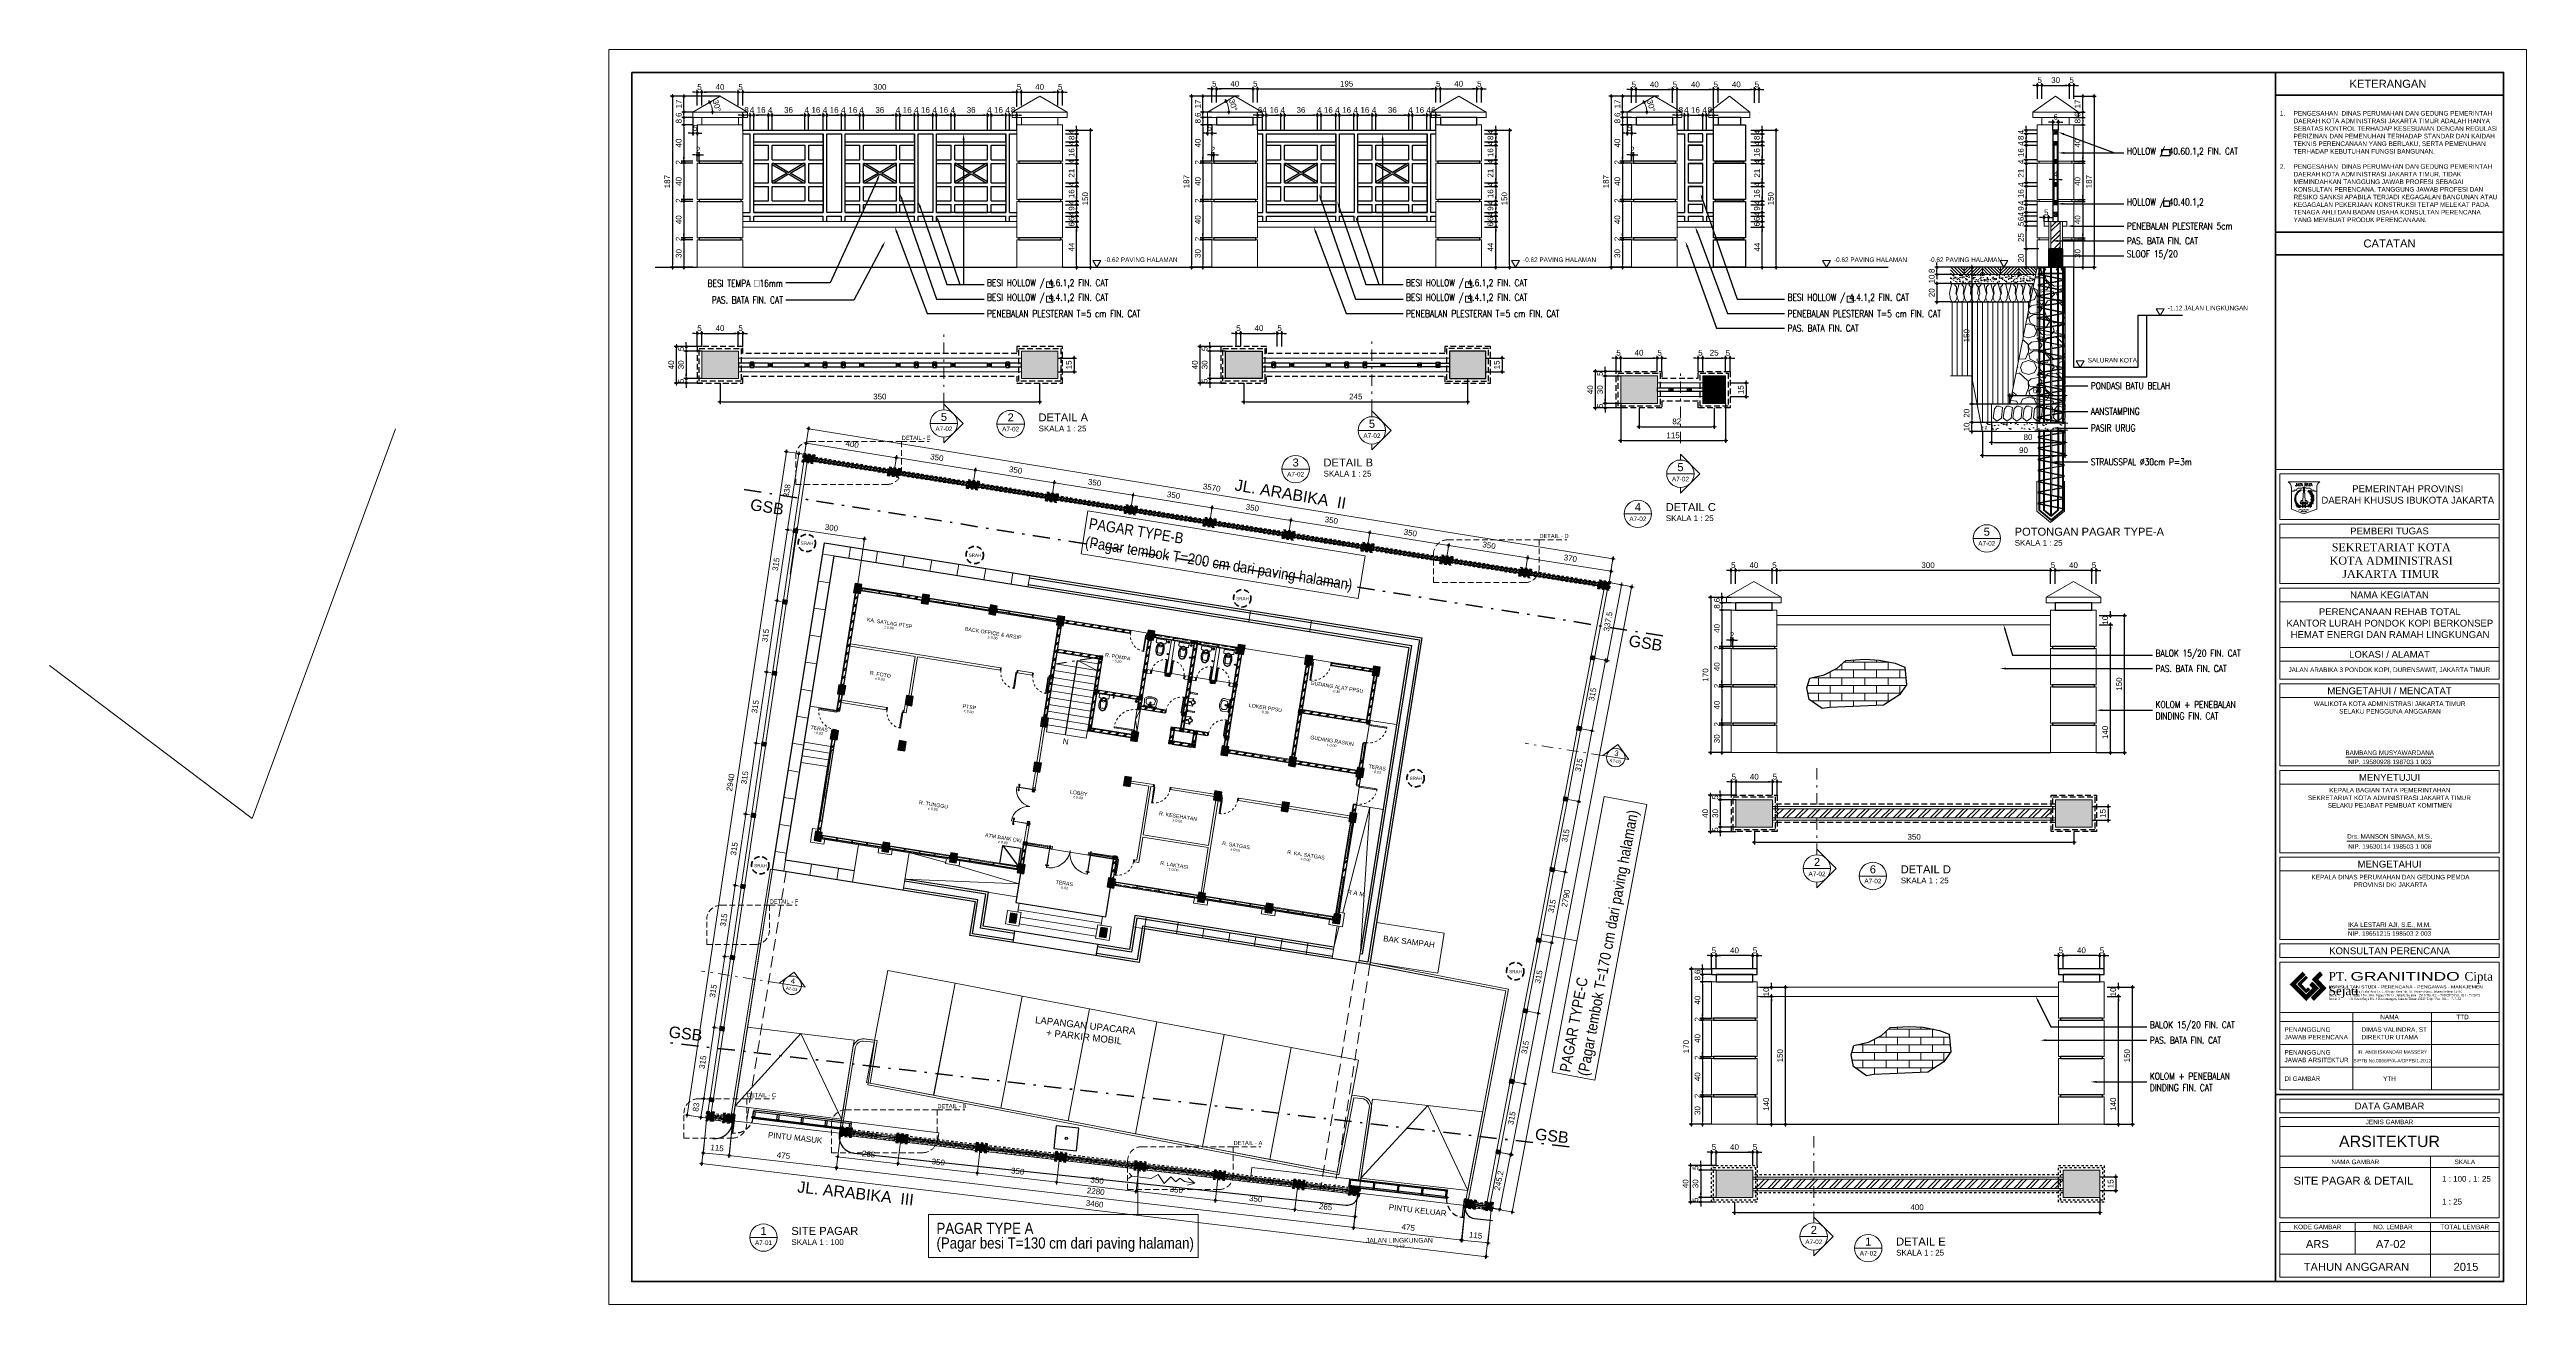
# Model space of a CAD drawing. Header units: millimetres. Extents: x -11 to 1625, y -267 to 195.
# Drawn here: x 802.7 to 911.2, y 63 to 118 of the extents above; entities that cross this region are included whole.
import ezdxf
from ezdxf import colors
from ezdxf.entities.mleader import LeaderData, LeaderLine
from ezdxf.enums import TextEntityAlignment as Align
from ezdxf.math import Vec2, Vec3

# ---------------------------------------------------------------- set-up
doc = ezdxf.new("R2010")
doc.units = ezdxf.units.MM
for name, pattern in [('DASHDOT', [1, 0.5, -0.25, 0, -0.25]), ('DASHED2', [0.375, 0.25, -0.125]), ('HIDDEN', [0.375, 0.25, -0.125])]:
    doc.linetypes.add(name, pattern=pattern)
for name, color, linetype, lineweight in [('1', 1, 'Continuous', 40), ('ars', 11, 'Continuous', 5), ('ARS DIN', 31, 'Continuous', 5), ('ARSIR BETON', 47, 'Continuous', 5), ('ARSIR WARNA', 43, 'Continuous', 0), ('batas jalan', 3, 'Continuous', 25), ('CONCRETE', 8, 'Continuous', 5), ('DIMENSI', 8, 'Continuous', 9), ('dinding', 5, 'Continuous', 15), ('GRS KOP', 1, 'Continuous', 35), ('GSB', 1, 'DASHDOT', 35), ('KOLOM', 1, 'Continuous', 30), ('kop', 7, 'Continuous', 20), ('kus', 63, 'Continuous', 15), ('KUSEN', 30, 'Continuous', 15), ('lan', 7, 'Continuous', 15), ('line', 11, 'Continuous', 5), ('logo', 7, 'Continuous', 50), ('not', 7, 'Continuous', 20), ('PAGAR', 4, 'Continuous', 18), ('PARTISI', 190, 'Continuous', 9), ('SANITAIR', 4, 'Continuous', 5), ('sol kol', 8, 'Continuous', 0), ('TEXT KETERANGAN', 7, 'Continuous', 9), ('u', 6, 'Continuous', 20)]:
    doc.layers.add(name, color=color, linetype=linetype, lineweight=lineweight)
doc.layers.add('BESI', color=10, linetype='Continuous')
doc.styles.add('ATTR', font='romans.shx', dxfattribs={"width": 0.8, "height": 1.735066})
doc.styles.add('BARU', font='complex.shx')
doc.styles.add('ISO', font='arial.ttf', dxfattribs={"width": 0.85})
doc.styles.add('S', font='SIMPLEX', dxfattribs={"width": 1.1})
doc.styles.get("Standard").update_dxf_attribs({"font": 'ARIALUNI.TTF'})
doc.dimstyles.new('SK-20', dxfattribs={"dimtxt": 0.25, "dimasz": 0.1, "dimexe": 0.1, "dimexo": 0, "dimgap": 0.1, "dimtad": 1, "dimdec": 0, "dimlfac": 20, "dimzin": 12, "dimdsep": 46, "dimtxsty": 'Standard', "dimblk": 'BULAT', "dimcen": 0.1, "dimdle": 0.1, "dimclrd": 256, "dimclre": 256, "dimclrt": 256, "dimadec": 0, "dimazin": 3, "dimtfac": 1, "dimtdec": 0, "dimtix": 1, "dimtofl": 0, "dimtmove": 0, "dimatfit": 3, "dimldrblk": 'BULAT', "dimfxl": 0, "dimtolj": 1, "dimtzin": 0, "dimlwd": -1, "dimlwe": -1, "dimarcsym": 0})
doc.dimstyles.new('SK-25', dxfattribs={"dimtxt": 0.25, "dimasz": 0.1, "dimexe": 0.1, "dimexo": 0, "dimgap": 0.1, "dimtad": 1, "dimdec": 0, "dimlfac": 25, "dimzin": 12, "dimdsep": 46, "dimtxsty": 'Standard', "dimblk": 'BULAT', "dimcen": 0.1, "dimclrd": 256, "dimadec": 0, "dimazin": 3, "dimtfac": 1, "dimtdec": 0, "dimtofl": 0, "dimtmove": 0, "dimatfit": 3, "dimldrblk": 'BULAT', "dimfxl": 0, "dimtolj": 1, "dimtzin": 0, "dimarcsym": 0})
doc.dimstyles.new('SK100', dxfattribs={"dimtxt": 0.25, "dimasz": 0.1, "dimexe": 0.1, "dimexo": 0, "dimgap": 0.15, "dimtad": 1, "dimdec": 0, "dimlfac": 100, "dimzin": 12, "dimdsep": 46, "dimtxsty": 'Standard', "dimblk": 'BULAT', "dimcen": 0.1, "dimclrd": 256, "dimclre": 256, "dimclrt": 256, "dimadec": 0, "dimazin": 3, "dimtfac": 1, "dimtdec": 0, "dimtofl": 0, "dimtmove": 0, "dimatfit": 3, "dimldrblk": 'BULAT', "dimfxl": 0, "dimtolj": 1, "dimtzin": 0, "dimlwd": -1, "dimlwe": -1, "dimarcsym": 0})
pattern_1 = [(45, (-0.5, 0), (-0.1767767, 0.1767767), []), (45, (-0.4375, 0), (-0.1767767, 0.1767767), [])]
pattern_2 = [(45, (0.5, 0), (-0.1767767, 0.1767767), []), (45, (0.5625, 0), (-0.1767767, 0.1767767), [])]
pattern_3 = [(45, (-1.5, 0), (-0.1767767, 0.1767767), []), (45, (-1.4375, 0), (-0.1767767, 0.1767767), [])]

# ---------------------------------------------------------------- blocks, each defined once
blk = doc.blocks.new('logo granitindo baru')
at = {"layer": 'logo'}
for points in [[(1.03, 1.46), (0.92, 1.57), (0.37, 1.02), (1.1, 0.29), (1.65, 0.84), (1.39, 1.1), (1.28, 0.99), (1.42, 0.84), (1.1, 0.52), (0.59, 1.03)], [(1.72, 1.58), (1.38, 1.24), (1.77, 0.84), (1.34, 0.41), (1.45, 0.29), (2, 0.84), (1.61, 1.24), (1.83, 1.46)]]:
    blk.add_hatch(color=8, dxfattribs=at).paths.add_polyline_path(points)
blk.add_lwpolyline([(1.03, 1.46), (0.92, 1.57), (0.37, 1.02), (1.1, 0.29), (1.65, 0.84), (1.39, 1.1), (1.28, 0.99), (1.42, 0.84), (1.1, 0.52), (0.59, 1.03), (1.03, 1.46), (0.92, 1.57)], dxfattribs=at)
at = {"layer": 'logo', "lineweight": 13}
for points in [[(1.09, 1.4), (0.71, 1.03), (1.1, 0.64), (1.26, 0.79)], [(1.11, 1.38), (0.76, 1.03), (1.1, 0.68), (1.24, 0.82)], [(1.13, 1.36), (0.8, 1.03), (1.1, 0.73), (1.21, 0.84)], [(1.16, 1.33), (0.85, 1.03), (1.1, 0.77), (1.19, 0.86)]]:
    blk.add_lwpolyline(points, dxfattribs=at)
at = {"layer": 'logo', "lineweight": 0}
blk.add_lwpolyline([(1.72, 1.58), (1.38, 1.24), (1.77, 0.84), (1.34, 0.41), (1.45, 0.29), (2, 0.84), (1.61, 1.24), (1.83, 1.46), (1.72, 1.58)], dxfattribs=at)
at = {"layer": 'logo', "insert": (2.13, 1.59), "char_height": 0.4, "width": 7.6645, "attachment_point": 1}
blk.add_mtext('{\\fTimes New Roman|b0|i0|c0|p18;PT. \\fCityBlueprint|b0|i0|c2|p2;\\W1.5;GRANITINDO \\fTimes New Roman|b0|i0|c0|p18;\\W1;Cipta Sejati}', dxfattribs=at)
at = {"layer": 'logo', "insert": (2.13, 0.97), "char_height": 0.1, "attachment_point": 1}
blk.add_mtext_dynamic_manual_height_columns('{\\f@Arial Unicode MS|b0|i0|c0|p34;\\H1.4x;\\W1.2;KONSULTAN STUDI - PERENCANA - PENGAWAS - MANAJEMEN\\fTimes New Roman|b0|i0|c0|p18;\\P\\pt0.9;\\H0.71429x;\\W1;Domisili ^I: Gedung Graha Arsa Lt. 4 Jl.Siaga Raya No. 31, Pejaten Barat, Jakarta Selatan 12510\\PStudio I ^I: Jl. Batu I No. 36A, Pejaten Timur, Jakarta Selatan 12510 Tlp. 021 - 71082879 Fax. 021 - 7972072\\PStudio II          : Jl. Sawo Raya No. 4 Rawamangun, Jakarta Timur 13220 Telp / Fax. 021 - 4717152}', width=9.5694, gutter_width=0, heights=[1.67], dxfattribs=at)
blk = doc.blocks.new('kop')
at = {"layer": 'ars'}
for p, q in [((74.47, 34.99), (74.5, 34.99)), ((74.52, 35.6), (74.5, 35.61)), ((74.53, 35.6), (74.54, 35.58)), ((74.54, 35.05), (74.54, 35.08)), ((74.58, 35.53), (74.55, 35.54)), ((74.55, 35.07), (74.58, 35.08)), ((74.58, 35.53), (74.58, 35.56)), ((74.6, 35.47), (74.61, 35.46)), ((74.61, 35.47), (74.61, 35.45)), ((74.63, 35.37), (74.61, 35.39)), ((74.62, 35.2), (74.61, 35.23)), ((74.62, 35.2), (74.64, 35.22)), ((74.63, 35.37), (74.64, 35.39)), ((74.63, 35.29), (74.64, 35.27)), ((74.64, 35.3), (74.64, 35.29))]:
    blk.add_line(p, q, dxfattribs=at)
for centre, radius, start, end in [((73.91, 35.36), 0.061, 172.3995, 236.8608), ((73.82, 35.25), 0.061, 2.2926, 66.7539), ((73.9, 35.31), 0.061, 182.2926, 246.7539), ((73.83, 35.19), 0.061, 12.6628, 77.1241), ((73.9, 35.26), 0.061, 192.6628, 257.1241), ((73.81, 35.32), 0.061, 352.3995, 56.8608), ((73.91, 35.23), 0.061, 200.2151, 264.6765), ((73.84, 35.14), 0.061, 20.2151, 84.6765), ((73.82, 35.38), 0.061, 344.619, 49.0804), ((73.92, 35.41), 0.061, 164.619, 229.0804), ((74.28, 35.31), 0.405, 114.0856, 237.6325), ((73.92, 35.46), 0.0488, 158.8649, 223.3262), ((73.93, 35.32), 0.061, 120.6799, 185.1412), ((73.84, 35.36), 0.061, 300.6799, 5.1412), ((73.94, 35.27), 0.061, 130.573, 195.0343), ((73.92, 35.18), 0.061, 206.1601, 270.6214), ((73.87, 35.09), 0.061, 26.1601, 90.6214), ((73.84, 35.44), 0.0488, 338.8649, 43.3262), ((73.85, 35.42), 0.061, 292.8994, 357.3608), ((73.94, 35.37), 0.061, 112.8994, 177.3608), ((73.84, 35.3), 0.061, 310.573, 15.0343), ((73.94, 35.23), 0.061, 140.9432, 205.4045), ((73.94, 35.49), 0.0488, 150.2996, 214.761), ((73.87, 35.47), 0.0488, 287.1453, 351.6066), ((73.94, 35.42), 0.0488, 107.1453, 171.6066), ((73.84, 35.24), 0.061, 320.9432, 25.4045), ((73.94, 35.14), 0.061, 208.508, 272.9693), ((73.89, 35.05), 0.061, 28.508, 92.9693), ((73.86, 35.49), 0.0488, 330.2996, 34.761), ((73.95, 35.45), 0.0488, 98.58, 163.0414), ((73.89, 35.51), 0.0488, 278.58, 343.0414), ((73.85, 35.2), 0.061, 320.9432, 25.4045), ((73.96, 35.19), 0.061, 140.9432, 205.4045), ((73.96, 35.53), 0.0488, 145.7989, 210.2603), ((73.97, 35.15), 0.061, 146.9028, 211.3642), ((73.92, 35.01), 0.061, 40.0311, 104.4924), ((73.95, 35.11), 0.061, 220.0311, 284.4924), ((73.88, 35.53), 0.0488, 325.7989, 30.2603), ((73.92, 35.55), 0.0488, 274.0793, 338.5407), ((73.96, 35.49), 0.0488, 94.0793, 158.5407), ((73.87, 35.15), 0.061, 326.9028, 31.3642), ((73.96, 34.98), 0.061, 49.2006, 113.662), ((73.97, 35.08), 0.061, 229.2006, 293.662), ((73.99, 35.56), 0.0488, 139.3679, 203.8292), ((73.9, 35.57), 0.0488, 319.3679, 23.8292), ((73.98, 35.52), 0.0488, 87.6483, 152.1096), ((73.94, 35.59), 0.0488, 267.6483, 332.1096), ((74, 35.12), 0.061, 146.6953, 211.1566), ((73.89, 35.12), 0.061, 326.6953, 31.1566), ((74.01, 35.59), 0.0488, 133.8416, 198.303), ((74.02, 35.08), 0.061, 144.8635, 209.3249), ((73.93, 35.61), 0.0488, 313.8416, 18.303), ((74.01, 35.55), 0.0488, 82.122, 146.5834), ((73.97, 35.62), 0.0488, 262.122, 326.5834), ((73.92, 35.09), 0.061, 324.8635, 29.3249), ((73.99, 34.95), 0.061, 44.4223, 108.8836), ((74.01, 35.05), 0.061, 224.4223, 288.8836), ((74.04, 35.61), 0.0439, 126.6239, 191.0853), ((73.97, 35.64), 0.0439, 306.6239, 11.0853), ((74, 35.65), 0.0439, 254.9043, 319.3657), ((74.03, 35.57), 0.0439, 74.9043, 139.3657), ((74.05, 35.05), 0.061, 144.4903, 208.9516), ((73.95, 35.06), 0.061, 324.4903, 28.9516), ((74, 35.66), 0.0352, 303.961, 8.4223), ((74.05, 35.63), 0.0352, 123.961, 188.4223), ((74.04, 35.6), 0.0352, 72.2414, 136.7027), ((74.03, 35.66), 0.0352, 252.2414, 316.7027), ((74.08, 35.03), 0.061, 156.1803, 220.6416), ((73.98, 35.02), 0.061, 336.1803, 40.6416), ((74.03, 35.68), 0.0352, 297.7406, 2.2019), ((74.08, 35.65), 0.0352, 117.7406, 182.2019), ((74.07, 35.62), 0.0352, 66.021, 130.4823), ((74.06, 35.68), 0.0352, 246.021, 310.4823), ((74.1, 35.66), 0.0281, 113.4007, 177.862), ((74.06, 35.69), 0.0281, 293.4007, 357.862), ((74.09, 35.64), 0.0281, 61.6811, 126.1424), ((74.08, 35.69), 0.0281, 241.6811, 306.1424), ((74.08, 35.7), 0.0281, 293.4007, 357.862), ((74.12, 35.67), 0.0281, 113.4007, 177.862), ((74.11, 35.65), 0.0281, 61.6811, 126.1424), ((74.11, 35.7), 0.0281, 241.6811, 306.1424), ((74.12, 35.71), 0.0281, 260.9368, 325.3982), ((74.14, 35.67), 0.0281, 80.9368, 145.3982), ((74.48, 35.67), 0.0613, 235.5154, 280.6207), ((74.23, 35.31), 0.405, 302.3675, 44.4851), ((74.45, 35.61), 0.0507, 1.4248, 71.624), ((74.57, 35.05), 0.0795, 137.1076, 211.9214), ((74.44, 35.06), 0.0795, 317.1076, 31.9214), ((74.55, 34.97), 0.0507, 83.4432, 153.6424), ((74.54, 35.04), 0.0613, 234.4466, 279.5519), ((74.59, 35.65), 0.0795, 151.1819, 225.9956), ((74.54, 35.6), 0.0613, 235.5154, 280.6207), ((74.46, 35.63), 0.0795, 331.1819, 45.9956), ((74.5, 35.54), 0.0507, 1.4248, 71.624), ((74.53, 35.44), 0.0795, 20.9123, 95.7261), ((74.59, 35.55), 0.0795, 200.9123, 275.7261), ((74.58, 35.12), 0.0613, 176.9872, 222.0926), ((74.57, 34.99), 0.0612, 69.8962, 144.7099), ((74.54, 35.09), 0.0612, 249.8962, 324.7099), ((74.51, 35.12), 0.0507, 302.8967, 13.0959), ((74.61, 35.6), 0.0507, 162.5946, 232.7938), ((74.64, 35.19), 0.0795, 153.0891, 227.9029), ((74.62, 35.45), 0.0613, 217.2288, 262.3342), ((74.63, 35.29), 0.0613, 205.6201, 250.7254), ((74.52, 35.16), 0.0795, 333.0891, 47.9029), ((74.54, 35.6), 0.0613, 313.598, 358.7033), ((74.55, 35.3), 0.0795, 351.1641, 65.9779), ((74.66, 35.36), 0.0795, 171.1641, 245.9779), ((74.63, 35.08), 0.0507, 106.5818, 176.781), ((74.59, 35.14), 0.0613, 257.5851, 302.6905), ((74.68, 35.5), 0.0795, 133.1999, 208.0136), ((74.57, 35.4), 0.0507, 343.1383, 53.3375), ((74.56, 35.25), 0.0507, 331.5296, 41.7288), ((74.6, 35.23), 0.0795, 271.02, 345.8338), ((74.68, 35.13), 0.0795, 91.02, 165.8338), ((74.56, 35.52), 0.0795, 313.1999, 28.0136), ((74.68, 35.43), 0.0507, 150.0679, 220.2671), ((74.61, 35.45), 0.0613, 301.0712, 346.1766), ((74.61, 35.38), 0.0795, 293.3027, 8.1164), ((74.72, 35.32), 0.0795, 113.3027, 188.1164), ((74.69, 35.24), 0.0507, 128.2781, 198.4773), ((74.63, 35.29), 0.0613, 279.2815, 324.3868)]:
    blk.add_arc(centre, radius, start, end, dxfattribs=at)
at = {"layer": 'ars', "color": 11}
for centre, radius, start, end in [((74.42, 35.02), 0.0507, 284.779, 354.9783), ((74.49, 35), 0.0613, 158.8696, 203.9749), ((74.44, 34.99), 0.016, 270, 302.3675)]:
    blk.add_arc(centre, radius, start, end, dxfattribs=at)
at = {"layer": 'ars'}
for points, start_tangent, end_tangent in [([(74.46, 35.65), (74.47, 35.63), (74.45, 35.62), (74.43, 35.62), (74.43, 35.64), (74.44, 35.66), (74.44, 35.67), (74.46, 35.66), (74.46, 35.65)], (0.714442, -0.699695), (0.714442, -0.699695)), ([(74.46, 35.01), (74.45, 35), (74.43, 35.02), (74.43, 35.04), (74.44, 35.04), (74.47, 35.04), (74.48, 35.03), (74.47, 35.02), (74.46, 35.01)], (-0.515761, -0.856733), (-0.515761, -0.856733)), ([(74.52, 35.58), (74.52, 35.56), (74.51, 35.55), (74.49, 35.55), (74.48, 35.57), (74.5, 35.59), (74.5, 35.6), (74.52, 35.59), (74.52, 35.58)], (0.714442, -0.699695), (0.714442, -0.699695)), ([(74.55, 35.13), (74.54, 35.11), (74.52, 35.12), (74.51, 35.14), (74.52, 35.15), (74.55, 35.15), (74.56, 35.15), (74.56, 35.13), (74.55, 35.13)], (-0.223771, -0.974642), (-0.223771, -0.974642)), ([(74.55, 35.01), (74.54, 35), (74.55, 34.98), (74.57, 34.97), (74.58, 34.99), (74.57, 35.01), (74.57, 35.02), (74.55, 35.02), (74.55, 35.01)], (-0.942817, -0.33331), (-0.942817, -0.33331)), ([(74.59, 35.43), (74.59, 35.42), (74.57, 35.41), (74.55, 35.42), (74.56, 35.43), (74.58, 35.45), (74.58, 35.46), (74.6, 35.45), (74.59, 35.43)], (0.458819, -0.88853), (0.458819, -0.88853)), ([(74.6, 35.28), (74.59, 35.26), (74.57, 35.26), (74.55, 35.27), (74.56, 35.28), (74.58, 35.3), (74.59, 35.3), (74.6, 35.29), (74.6, 35.28)], (0.270637, -0.962681), (0.270637, -0.962681)), ([(74.57, 35.61), (74.58, 35.59), (74.6, 35.6), (74.61, 35.61), (74.6, 35.63), (74.58, 35.63), (74.56, 35.63), (74.56, 35.61), (74.57, 35.61)], (0.149901, -0.988701), (0.149901, -0.988701)), ([(74.61, 35.12), (74.61, 35.1), (74.62, 35.09), (74.64, 35.09), (74.65, 35.1), (74.64, 35.13), (74.63, 35.14), (74.61, 35.13), (74.61, 35.12)], (-0.735998, -0.676983), (-0.735998, -0.676983)), ([(74.64, 35.44), (74.65, 35.43), (74.67, 35.43), (74.69, 35.45), (74.68, 35.46), (74.65, 35.47), (74.64, 35.47), (74.64, 35.45), (74.64, 35.44)], (-0.068112, -0.997678), (-0.068112, -0.997678)), ([(74.66, 35.27), (74.66, 35.25), (74.68, 35.25), (74.7, 35.26), (74.7, 35.27), (74.68, 35.29), (74.67, 35.3), (74.66, 35.28), (74.66, 35.27)], (-0.433585, -0.901113), (-0.433585, -0.901113))]:
    blk.add_spline(points, degree=3, dxfattribs=dict(at, start_tangent=start_tangent, end_tangent=end_tangent))
for points in [[(74.45, 34.97), (74.47, 34.97), (74.52, 34.97), (74.56, 34.95)], [(74.45, 34.97), (74.47, 34.96), (74.52, 34.95), (74.56, 34.95)]]:
    blk.add_spline(points, degree=3, dxfattribs=at)
at = {"layer": 'GRS KOP'}
for p, q in [((73, 1), (73, 54)), ((83, 1), (83, 54)), ((73, 53), (83, 53)), ((73, 47), (83, 47)), ((73, 46), (83, 46)), ((73, 9.2), (83, 9.2))]:
    blk.add_line(p, q, dxfattribs=at)
blk.add_lwpolyline([(1, 54), (83, 54), (83, 1), (1, 1)], close=True, dxfattribs=at)
at = {"layer": 'kop', "color": 7}
for p, q in [((84, 55), (0, 55)), ((0, 55), (0, 0)), ((84, 55), (84, 0)), ((84, 55), (84, 0)), ((74.08, 35.17), (74.12, 35.17)), ((74.08, 35.17), (74.1, 35.09)), ((74.1, 35.09), (74.41, 35.09)), ((74.12, 35.23), (74.12, 35.23)), ((74.12, 35.23), (74.13, 35.23)), ((74.12, 35.23), (74.21, 35.23)), ((74.12, 35.17), (74.13, 35.13)), ((74.13, 35.13), (74.38, 35.13)), ((74.2, 35.15), (74.24, 35.15)), ((74.21, 35.69), (74.3, 35.69)), ((74.23, 35.67), (74.21, 35.23)), ((74.24, 35.7), (74.27, 35.7)), ((74.27, 35.15), (74.31, 35.15)), ((74.28, 35.67), (74.3, 35.23)), ((74.3, 35.23), (74.39, 35.23)), ((74.38, 35.23), (74.39, 35.23)), ((74.38, 35.13), (74.39, 35.17)), ((74.39, 35.23), (74.39, 35.23)), ((74.39, 35.17), (74.43, 35.17)), ((74.41, 35.09), (74.43, 35.17)), ((0, 0), (84, 0))]:
    blk.add_line(p, q, dxfattribs=at)
at = {"layer": 'kop'}
for p, q in [((83, 36.6), (73, 36.6)), ((73.2, 34.4), (73.2, 36.4)), ((82.8, 36.4), (73.2, 36.4)), ((82.8, 34.4), (82.8, 36.4)), ((82.8, 34.4), (73.2, 34.4)), ((73.2, 31.6), (73.2, 34.2)), ((82.8, 34.2), (73.2, 34.2)), ((82.8, 31.6), (82.8, 34.2)), ((82.8, 33.6), (73.2, 33.6)), ((82.8, 31.6), (73.2, 31.6)), ((73.2, 27.4), (73.2, 31.4)), ((82.8, 31.4), (73.2, 31.4)), ((82.8, 30.8), (73.2, 30.8)), ((82.8, 27.4), (82.8, 31.4)), ((82.8, 28.8), (73.2, 28.8)), ((82.8, 28.2), (73.2, 28.2)), ((82.8, 27.4), (73.2, 27.4)), ((73.2, 23.6), (73.2, 27.2)), ((82.8, 27.2), (73.2, 27.2)), ((82.8, 23.6), (82.8, 27.2)), ((82.8, 26.6), (73.2, 26.6)), ((76.09, 23.98), (79.93, 23.98)), ((82.8, 23.6), (73.2, 23.6)), ((73.2, 19.8), (73.2, 23.4)), ((82.8, 23.4), (73.2, 23.4)), ((82.8, 22.8), (73.2, 22.8)), ((82.8, 19.8), (82.8, 23.4)), ((82.8, 19.8), (73.2, 19.8)), ((73.2, 16), (73.2, 19.6)), ((82.8, 19.6), (73.2, 19.6)), ((76.13, 20.3), (79.86, 20.3)), ((82.8, 16), (82.8, 19.6)), ((82.8, 19), (73.2, 19)), ((82.8, 16), (73.2, 16)), ((73.2, 9.4), (73.2, 15)), ((82.8, 15), (73.2, 15)), ((82.8, 9.4), (82.8, 15)), ((82.8, 12.8), (73.2, 12.8)), ((82.8, 12.4), (73.2, 12.4)), ((73.2, 12.4), (73.2, 11.4)), ((76.4, 9.4), (76.4, 12.8)), ((79.84, 9.4), (79.84, 12.8)), ((82.8, 11.4), (73.2, 11.4)), ((82.8, 10.4), (73.2, 10.4)), ((82.8, 9.4), (73.2, 9.4)), ((73.2, 7.8), (82.8, 7.8)), ((73.2, 6.5), (82.8, 6.5)), ((73.2, 6), (82.8, 6)), ((79.8, 3.8), (79.8, 6.5)), ((76.5, 2.2), (76.5, 3.6)), ((79.8, 1.2), (79.8, 3.6)), ((73.2, 3.2), (82.8, 3.2)), ((73.2, 2.2), (82.8, 2.2))]:
    blk.add_line(p, q, dxfattribs=at)
at = {"layer": 'kop', "color": 5}
for p, q in [((74.95, 36.05), (73.56, 36.05)), ((73.7, 35.81), (73.7, 34.85)), ((74.81, 35.81), (74.81, 34.85)), ((73.7, 35.65), (73.82, 35.65)), ((73.7, 34.85), (74.25, 34.65)), ((73.82, 35.69), (73.82, 35.65)), ((73.82, 35.69), (73.94, 35.69)), ((73.94, 35.73), (73.94, 35.69)), ((74.23, 34.95), (74.17, 35.02)), ((74.25, 34.99), (74.2, 35.05)), ((74.23, 34.95), (74.21, 34.93)), ((74.25, 34.99), (74.31, 35.05)), ((74.25, 34.65), (74.81, 34.85)), ((74.28, 34.95), (74.34, 35.02)), ((74.28, 34.95), (74.3, 34.93)), ((74.57, 35.73), (74.57, 35.69)), ((74.69, 35.69), (74.57, 35.69)), ((74.69, 35.69), (74.69, 35.65)), ((74.81, 35.65), (74.69, 35.65))]:
    blk.add_line(p, q, dxfattribs=at)
at = {"layer": 'kop', "color": 1}
blk.add_lwpolyline([(74.07, 34.97), (74.44, 34.97)], close=True, dxfattribs=at)
at = {"layer": 'kop', "color": 5}
for points in [[(74.21, 34.97), (74.18, 34.93)], [(74.3, 34.97), (74.33, 34.93)]]:
    blk.add_lwpolyline(points, dxfattribs=at)
at = {"layer": 'kop', "color": 7}
for points in [[(74.24, 35.7), (74.23, 35.7), (74.23, 35.7), (74.23, 35.71), (74.23, 35.71), (74.23, 35.71), (74.23, 35.72), (74.23, 35.72), (74.23, 35.72), (74.23, 35.72), (74.23, 35.73), (74.23, 35.73), (74.23, 35.73), (74.23, 35.73), (74.23, 35.74), (74.23, 35.74), (74.23, 35.74), (74.23, 35.74), (74.23, 35.75), (74.23, 35.75), (74.24, 35.75), (74.24, 35.76), (74.24, 35.76), (74.25, 35.77), (74.25, 35.78)], [(74.27, 35.7), (74.28, 35.7), (74.28, 35.7), (74.28, 35.71), (74.28, 35.71), (74.28, 35.71), (74.28, 35.72), (74.28, 35.72), (74.28, 35.72), (74.28, 35.72), (74.28, 35.73), (74.28, 35.73), (74.28, 35.73), (74.28, 35.73), (74.28, 35.74), (74.28, 35.74), (74.28, 35.74), (74.28, 35.74), (74.28, 35.75), (74.28, 35.75), (74.27, 35.75), (74.27, 35.76), (74.27, 35.76), (74.26, 35.77), (74.25, 35.78)]]:
    blk.add_lwpolyline(points, dxfattribs=at)
at = {"layer": 'kop'}
blk.add_lwpolyline([(76.19, 16.45), (79.83, 16.45)], dxfattribs=at)
for points in [[(73.2, 15.2), (82.8, 15.2), (82.8, 15.8), (73.2, 15.8)], [(73.2, 8.4), (82.8, 8.4), (82.8, 9), (73.2, 9)], [(73.2, 3.8), (82.8, 3.8), (82.8, 8.2), (73.2, 8.2)], [(73.2, 1.2), (82.8, 1.2), (82.8, 3.6), (73.2, 3.6)]]:
    blk.add_lwpolyline(points, close=True, dxfattribs=at)
at = {"layer": 'kop', "color": 5}
for centre, radius, start, end in [((73.42, 35.81), 0.276, 0, 60.5129), ((75.09, 35.81), 0.276, 119.4871, 180), ((73.98, 35.73), 0.04, 90, 180), ((74.19, 35.03), 0.02, 36.8699, 216.8699), ((74.32, 35.03), 0.02, 323.1301, 143.1301), ((74.53, 35.73), 0.04, 0, 90)]:
    blk.add_arc(centre, radius, start, end, dxfattribs=at)
at = {"layer": 'kop', "color": 1}
blk.add_arc((74.07, 34.99), 0.016, 237.6325, 270, dxfattribs=at)
at = {"layer": 'kop', "color": 7}
for centre, radius, start, end in [((74.08, 35.12), 0.12, 15, 65.3894), ((74.2, 35.66), 0.0283, 15, 75), ((74.25, 35.15), 0.02, 0, 180), ((74.31, 35.66), 0.0283, 105, 165), ((74.43, 35.12), 0.12, 114.6106, 165)]:
    blk.add_arc(centre, radius, start, end, dxfattribs=at)
at = {"layer": 'kop', "color": 5}
for points in [[(74.25, 35.83), (74.23, 35.81), (74.2, 35.79), (74.12, 35.78), (74.05, 35.78), (73.98, 35.77)], [(74.25, 35.83), (74.28, 35.81), (74.31, 35.79), (74.39, 35.78), (74.46, 35.78), (74.53, 35.77)], [(74.02, 34.99), (74.01, 34.98), (73.97, 34.99), (73.92, 35.01), (73.89, 35.04)], [(74.04, 34.97), (74.02, 34.97), (74, 34.96), (73.96, 34.96), (73.93, 34.96)], [(74.08, 34.97), (74.07, 34.96), (74.03, 34.95), (74.01, 34.95), (73.99, 34.95)], [(74.01, 34.81), (74.09, 34.84), (74.16, 34.81), (74.25, 34.83), (74.33, 34.81), (74.4, 34.83), (74.45, 34.82)], [(74.12, 34.97), (74.1, 34.96), (74.09, 34.95), (74.05, 34.93), (74.03, 34.94)], [(74.11, 34.98), (74.08, 34.99), (74.07, 34.99), (74.05, 34.99)], [(74.12, 34.97), (74.11, 35), (74.08, 35.02), (74.08, 35.03)], [(74.12, 34.75), (74.16, 34.76), (74.2, 34.74), (74.25, 34.75), (74.3, 34.74), (74.33, 34.76), (74.36, 34.75)]]:
    blk.add_spline(points, degree=3, dxfattribs=at)
at = {"xscale": 0.9500000000000455, "yscale": 0.9500000000000455, "zscale": 0.9500000000000455}
blk.add_blockref('logo granitindo baru', (73.31, 13.06), dxfattribs=at)
at = {"layer": 'kop'}
for s, height, p in [('KETERANGAN ', 0.35, (78, 53.5)), ('CATATAN', 0.35, (78, 46.5)), ('PEMERINTAH PROVINSI', 0.3, (78.8, 35.75)), ('DAERAH KHUSUS IBUKOTA JAKARTA', 0.3, (78.8, 35.25)), ('PEMBERI TUGAS', 0.3, (78, 33.9)), ('NAMA KEGIATAN', 0.3, (78, 31.1)), ('LOKASI / ALAMAT', 0.3, (78, 28.5)), ('JALAN ARABIKA 3 PONDOK KOPI, DURENSAWIT, JAKARTA TIMUR', 0.2, (77.99, 27.8)), ('MENGETAHUI / MENCATAT', 0.3, (78, 26.9)), ('BAMBANG MUSYAWARDANA', 0.1993, (78.01, 24.18)), ('NIP. 19580928 198703 1 003', 0.1993, (78.01, 23.78)), ('MENYETUJUI', 0.3, (78, 23.1)), ('Drs. MANSON SINAGA, M.Si.', 0.1993, (78.01, 20.5)), ('NIP. 19630114 198503 1 008', 0.1993, (78.01, 20.07)), ('MENGETAHUI', 0.3, (78, 19.3)), ('NIP. 19651215 198503 2 003', 0.2, (78, 16.26)), ('IKA LESTARI AJI, S.E., M.M.', 0.2, (78, 16.63)), ('KONSULTAN PERENCANA', 0.3, (78, 15.5)), ('NAMA', 0.2, (78, 12.6)), ('TTD', 0.2, (81.2, 12.6)), ('DATA GAMBAR', 0.3, (78, 8.7)), ('JENIS GAMBAR', 0.2, (78, 8)), ('ARSITEKTUR', 0.5, (78, 7.15)), ('NAMA GAMBAR', 0.2, (76.5, 6.25)), ('SKALA', 0.2, (81.3, 6.25)), ('KODE GAMBAR', 0.2, (74.85, 3.4)), ('NO. LEMBAR', 0.2, (78.15, 3.4)), ('TOTAL LEMBAR', 0.2, (81.3, 3.4)), ('ARS', 0.35, (74.84, 2.65)), ('TAHUN ANGGARAN', 0.35, (76.55, 1.65)), ('2015', 0.35, (81.35, 1.65))]:
    blk.add_text(s, height=height, dxfattribs=at).set_placement(p, align=Align.MIDDLE)
at = {"layer": 'kop', "color": 5, "style": 'BARU', "width": 0.9}
blk.add_text('JAYA RAYA', height=0.12, dxfattribs=at).set_placement((74.25, 35.93), align=Align.MIDDLE)
at = {"layer": 'kop'}
blk.add_text('SIPTB No.0066/P/A-A/DPPB/1-2012', height=0.15, dxfattribs=at).set_placement((78.12, 10.61), align=Align.CENTER)
for s, insert, char_height, width, attachment_point in [('\\pi-0.6,l0.6,t0.6;1.^IPENGESAHAN  DINAS PERUMAHAN DAN GEDUNG PEMERINTAH DAERAH KOTA ADMINISTRASI JAKARTA TIMUR ADALAH HANYA SEBATAS KONTROL TERHADAP KESESUAIAN DENGAN REGULASI PERIZINAN DAN PEMENUHAN TERHADAP STANDAR DAN KAIDAH TEKNIS PERENCANAAN YANG BERLAKU, SERTA PEMENUHAN TERHADAP KEBUTUHAN FUNGSI BANGUNAN.\\P\\P2.^IPENGESAHAN  DINAS PERUMAHAN DAN GEDUNG PEMERINTAH DAERAH KOTA ADMINISTRASI JAKARTA TIMUR, TIDAK MEMINDAHKAN TANGGUNG JAWAB PROFESI SEBAGAI KONSULTAN PERENCANA. TANGGUNG JAWAB PROFESI DAN RESIKO SANKSI APABILA TERJADI KEGAGALAN BANGUNAN ATAU KEGAGALAN PEKERJAAN KONSTRUKSI TETAP MELEKAT PADA TENAGA AHLI DAN BADAN USAHA KONSULTAN PERENCANA YANG MEMBUAT PRODUK PERENCANAAN.', (73.2, 49.87), 0.2, 9.6, 4), ('PENANGGUNG\\PJAWAB PERENCANA', (73.4, 12.15), 0.2, 8.3306, 1), ('DIMAS VALINDRA, ST\\PDIREKTUR UTAMA', (76.77, 12.15), 0.2, 8.165, 1), ('PENANGGUNG\\PJAWAB ARSITEKTUR', (73.4, 11.15), 0.2, 8.7921, 1), ('IR. ANDI ISKANDAR MASSERY', (76.61, 11.14), 0.15, 4.0426, 1), ('DI GAMBAR', (73.4, 10), 0.2, 7.5977, 1)]:
    blk.add_mtext(s, dxfattribs=dict(at, insert=insert, char_height=char_height, width=width, attachment_point=attachment_point))
at = {"layer": 'kop', "attachment_point": 1, "style": 'BARU'}
for s, width, insert, char_height in [('\\pi1.4375;{\\fRomantic|b0|i0|c2|p2;SEKRETARIAT KOTA\\P\\pi1.3461;KOTA ADMINISTRASI\\P\\pi1.9027;JAKARTA TIMUR}', 7.9494, (74.03, 33.36), 0.35), ('\\pi0.65609;{\\fArial|b0|i0|c0|p34;WALIKOTA KOTA ADMINISTRASI JAKARTA TIMUR\\P\\pi1.7645;SELAKU PENGGUNA ANGGARAN}', 7.9494, (74.03, 26.43), 0.2), ('\\pi1.5072;{\\fArial|b0|i0|c0|p34;KEPALA BAGIAN TATA PEMERINTAHAN\\P\\pi0.57794;SEKRETARIAT KOTA ADMINISTRASI JAKARTA TIMUR\\P\\pi1.4412;SELAKU PEJABAT PEMBUAT KOMITMEN}', 8.2808, (73.85, 22.64), 0.2), ('\\pi1.1521;{\\fArial|b0|i0|c0|p34;KEPALA DINAS PERUMAHAN DAN GEDUNG PEMDA\\P\\pi3.0079;PROVINSI DKI JAKARTA}', 9.2084, (73.43, 18.83), 0.2)]:
    blk.add_mtext_dynamic_manual_height_columns(s, width=width, gutter_width=1.5, heights=[0], dxfattribs=dict(at, insert=insert, char_height=char_height))
at = {"layer": 'kop', "insert": (73.46, 30.51), "char_height": 0.3, "attachment_point": 1}
blk.add_mtext_dynamic_manual_height_columns('\\pi1.446;PERENCANAAN REHAB TOTAL \\P\\pi0.026798;KANTOR LURAH PONDOK KOPI BERKONSEP \\P\\pi0.21087;HEMAT ENERGI DAN RAMAH LINGKUNGAN', width=9.0636, gutter_width=1.5, heights=[0], dxfattribs=at)
at = {"layer": 'kop', "style": 'BARU', "flags": 4}
for p, height in [((73.8, 5.4), 0.35), ((80.3, 5.38), 0.25), ((73.8, 4.9), 0.35), ((73.8, 4.4), 0.35), ((80.3, 4.88), 0.25), ((80.3, 4.38), 0.25)]:
    blk.add_attdef('-', p, '', height=height, dxfattribs=at)
at = {"layer": 'kop', "flags": 4}
for tag, p in [('AR-00', (78.06, 2.65)), ('00', (81.24, 2.65))]:
    blk.add_attdef(tag, text='', height=0.35, dxfattribs=at).set_placement(p, align=Align.MIDDLE)
blk = doc.blocks.new('DENAH PAGAR TYPE A1')
at = {"layer": 'CONCRETE'}
for points in [[(-1.95, -0.075), (-1.55, -0.075), (-1.55, 0.225), (-1.95, 0.225)], [(1.55, -0.075), (1.95, -0.075), (1.95, 0.225), (1.55, 0.225)]]:
    blk.add_hatch(color=256, dxfattribs=at).paths.add_polyline_path(points)
at = {"layer": 'BESI'}
for points in [[(-1.42, 0.095), (-1.55, 0.095), (-1.55, 0.055), (-1.42, 0.055)], [(-1.22, 0.095), (-1.38, 0.095), (-1.38, 0.055), (-1.22, 0.055)], [(-0.82, 0.095), (-1.18, 0.095), (-1.18, 0.055), (-0.82, 0.055)], [(-0.62, 0.095), (-0.78, 0.095), (-0.78, 0.055), (-0.62, 0.055)], [(-0.42, 0.095), (-0.58, 0.095), (-0.58, 0.055), (-0.42, 0.055)], [(-0.22, 0.095), (-0.38, 0.095), (-0.38, 0.055), (-0.22, 0.055)], [(0.18, 0.095), (-0.18, 0.095), (-0.18, 0.055), (0.18, 0.055)], [(0.38, 0.095), (0.22, 0.095), (0.22, 0.055), (0.38, 0.055)], [(0.58, 0.095), (0.42, 0.095), (0.42, 0.055), (0.58, 0.055)], [(0.78, 0.095), (0.62, 0.095), (0.62, 0.055), (0.78, 0.055)], [(1.18, 0.095), (0.82, 0.095), (0.82, 0.055), (1.18, 0.055)], [(1.38, 0.095), (1.22, 0.095), (1.22, 0.055), (1.38, 0.055)], [(1.55, 0.095), (1.42, 0.095), (1.42, 0.055), (1.55, 0.055)]]:
    blk.add_lwpolyline(points, close=True, dxfattribs=at)
for points in [[(-1.42, 0.045), (-1.38, 0.045), (-1.38, 0.105), (-1.42, 0.105), (-1.42, 0.045), (-1.38, 0.105), (-1.42, 0.105), (-1.38, 0.045)], [(-1.22, 0.095), (-1.18, 0.095), (-1.18, 0.055), (-1.22, 0.055), (-1.22, 0.095), (-1.18, 0.055), (-1.18, 0.095), (-1.22, 0.055)], [(-0.82, 0.095), (-0.78, 0.095), (-0.78, 0.055), (-0.82, 0.055), (-0.82, 0.095), (-0.78, 0.055), (-0.78, 0.095), (-0.82, 0.055)], [(-0.62, 0.045), (-0.58, 0.045), (-0.58, 0.105), (-0.62, 0.105), (-0.62, 0.045), (-0.58, 0.105), (-0.62, 0.105), (-0.58, 0.045)], [(-0.42, 0.045), (-0.38, 0.045), (-0.38, 0.105), (-0.42, 0.105), (-0.42, 0.045), (-0.38, 0.105), (-0.42, 0.105), (-0.38, 0.045)], [(-0.22, 0.095), (-0.18, 0.095), (-0.18, 0.055), (-0.22, 0.055), (-0.22, 0.095), (-0.18, 0.055), (-0.18, 0.095), (-0.22, 0.055)], [(0.18, 0.095), (0.22, 0.095), (0.22, 0.055), (0.18, 0.055), (0.18, 0.095), (0.22, 0.055), (0.22, 0.095), (0.18, 0.055)], [(0.38, 0.045), (0.42, 0.045), (0.42, 0.105), (0.38, 0.105), (0.38, 0.045), (0.42, 0.105), (0.38, 0.105), (0.42, 0.045)], [(0.58, 0.045), (0.62, 0.045), (0.62, 0.105), (0.58, 0.105), (0.58, 0.045), (0.62, 0.105), (0.58, 0.105), (0.62, 0.045)], [(0.78, 0.095), (0.82, 0.095), (0.82, 0.055), (0.78, 0.055), (0.78, 0.095), (0.82, 0.055), (0.82, 0.095), (0.78, 0.055)], [(1.18, 0.095), (1.22, 0.095), (1.22, 0.055), (1.18, 0.055), (1.18, 0.095), (1.22, 0.055), (1.22, 0.095), (1.18, 0.055)], [(1.38, 0.045), (1.42, 0.045), (1.42, 0.105), (1.38, 0.105), (1.38, 0.045), (1.42, 0.105), (1.38, 0.105), (1.42, 0.045)]]:
    blk.add_lwpolyline(points, dxfattribs=at)
at = {"layer": 'dinding'}
for points in [[(-1.95, -0.075), (-1.55, -0.075), (-1.55, 0.225), (-1.95, 0.225)], [(1.55, -0.075), (1.95, -0.075), (1.95, 0.225), (1.55, 0.225)]]:
    blk.add_lwpolyline(points, close=True, dxfattribs=at)
at = {"layer": 'KOLOM', "linetype": 'DASHED2', "ltscale": 0.25}
for points in [[(1.5, -0.05), (1.5, -0.125), (2, -0.125), (2, 0.275), (1.5, 0.275), (1.5, 0.2), (-1.5, 0.2), (-1.5, 0.275), (-2, 0.275), (-2, -0.125), (-1.5, -0.125), (-1.5, -0.05), (1.5, -0.05)], [(-1.52, -0.105), (-1.98, -0.105), (-1.98, 0.255), (-1.52, 0.255)], [(1.98, -0.105), (1.52, -0.105), (1.52, 0.255), (1.98, 0.255)]]:
    blk.add_lwpolyline(points, close=True, dxfattribs=at)
at = {"layer": 'PAGAR'}
for p, q in [((1.55, 0.15), (-1.55, 0.15)), ((1.55, 0), (-1.55, 0))]:
    blk.add_line(p, q, dxfattribs=at)
blk = doc.blocks.new('DENAH PAGAR TYPEA2')
h = blk.add_hatch(color=256)
h.paths.add_polyline_path([(-1.026, -0.025), (-1.426, -0.025), (-1.426, 0.275), (-1.026, 0.275)], flags=17)
h.paths.add_polyline_path([(-1.426, -0.025), (-1.026, -0.025), (-1.026, 0.275), (-1.426, 0.275)])
at = {"layer": 'CONCRETE'}
for points in [[(-1.026, -0.025), (-1.426, -0.025), (-1.426, 0.275), (-1.026, 0.275)], [(1.026, -0.025), (1.426, -0.025), (1.426, 0.275), (1.026, 0.275)]]:
    blk.add_hatch(color=256, dxfattribs=at).paths.add_polyline_path(points)
at = {"layer": 'BESI'}
for points in [[(-0.92, 0.145), (-1.026, 0.145), (-1.026, 0.105), (-0.92, 0.105)], [(-0.72, 0.145), (-0.88, 0.145), (-0.88, 0.105), (-0.72, 0.105)], [(-0.32, 0.145), (-0.68, 0.145), (-0.68, 0.105), (-0.32, 0.105)], [(-0.12, 0.145), (-0.28, 0.145), (-0.28, 0.105), (-0.12, 0.105)], [(0.08, 0.145), (-0.08, 0.145), (-0.08, 0.105), (0.08, 0.105)], [(0.12, 0.145), (0.28, 0.145), (0.28, 0.105), (0.12, 0.105)], [(0.32, 0.145), (0.68, 0.145), (0.68, 0.105), (0.32, 0.105)], [(0.72, 0.145), (0.88, 0.145), (0.88, 0.105), (0.72, 0.105)], [(0.92, 0.145), (1.026, 0.145), (1.026, 0.105), (0.92, 0.105)]]:
    blk.add_lwpolyline(points, close=True, dxfattribs=at)
for points in [[(-0.92, 0.095), (-0.88, 0.095), (-0.88, 0.155), (-0.92, 0.155), (-0.92, 0.095), (-0.88, 0.155), (-0.92, 0.155), (-0.88, 0.095)], [(-0.72, 0.145), (-0.68, 0.145), (-0.68, 0.105), (-0.72, 0.105), (-0.72, 0.145), (-0.68, 0.105), (-0.68, 0.145), (-0.72, 0.105)], [(-0.72, 0.145), (-0.68, 0.145), (-0.68, 0.105), (-0.72, 0.105), (-0.72, 0.145), (-0.68, 0.105), (-0.68, 0.145), (-0.72, 0.105)], [(-0.32, 0.145), (-0.28, 0.145), (-0.28, 0.105), (-0.32, 0.105), (-0.32, 0.145), (-0.28, 0.105), (-0.28, 0.145), (-0.32, 0.105)], [(-0.32, 0.145), (-0.28, 0.145), (-0.28, 0.105), (-0.32, 0.105), (-0.32, 0.145), (-0.28, 0.105), (-0.28, 0.145), (-0.32, 0.105)], [(-0.12, 0.095), (-0.08, 0.095), (-0.08, 0.155), (-0.12, 0.155), (-0.12, 0.095), (-0.08, 0.155), (-0.12, 0.155), (-0.08, 0.095)], [(0.08, 0.095), (0.12, 0.095), (0.12, 0.155), (0.08, 0.155), (0.08, 0.095), (0.12, 0.155), (0.08, 0.155), (0.12, 0.095)], [(0.28, 0.145), (0.32, 0.145), (0.32, 0.105), (0.28, 0.105), (0.28, 0.145), (0.32, 0.105), (0.32, 0.145), (0.28, 0.105)], [(0.28, 0.145), (0.32, 0.145), (0.32, 0.105), (0.28, 0.105), (0.28, 0.145), (0.32, 0.105), (0.32, 0.145), (0.28, 0.105)], [(0.72, 0.145), (0.68, 0.145), (0.68, 0.105), (0.72, 0.105), (0.72, 0.145), (0.68, 0.105), (0.68, 0.145), (0.72, 0.105)], [(0.72, 0.145), (0.68, 0.145), (0.68, 0.105), (0.72, 0.105), (0.72, 0.145), (0.68, 0.105), (0.68, 0.145), (0.72, 0.105)], [(0.92, 0.095), (0.88, 0.095), (0.88, 0.155), (0.92, 0.155), (0.92, 0.095), (0.88, 0.155), (0.92, 0.155), (0.88, 0.095)]]:
    blk.add_lwpolyline(points, dxfattribs=at)
at = {"layer": 'dinding'}
for points in [[(-1.426, -0.025), (-1.026, -0.025), (-1.026, 0.275), (-1.426, 0.275)], [(1.426, -0.025), (1.026, -0.025), (1.026, 0.275), (1.426, 0.275)]]:
    blk.add_lwpolyline(points, close=True, dxfattribs=at)
at = {"layer": 'KOLOM', "linetype": 'DASHED2', "ltscale": 0.25}
blk.add_lwpolyline([(-0.976, 0.25), (-0.976, 0.325), (-1.476, 0.325), (-1.476, -0.075), (-0.976, -0.075), (-0.976, 0), (0.976, 0), (0.976, -0.075), (1.476, -0.075), (1.476, 0.325), (0.976, 0.325), (0.976, 0.25), (-0.976, 0.25)], dxfattribs=at)
for points in [[(-0.996, -0.055), (-1.456, -0.055), (-1.456, 0.305), (-0.996, 0.305)], [(0.996, -0.055), (1.456, -0.055), (1.456, 0.305), (0.996, 0.305)]]:
    blk.add_lwpolyline(points, close=True, dxfattribs=at)
at = {"layer": 'KOLOM'}
for points in [[(-1.026, -0.025), (-1.426, -0.025), (-1.426, 0.275), (-1.026, 0.275)], [(1.026, -0.025), (1.426, -0.025), (1.426, 0.275), (1.026, 0.275)]]:
    blk.add_lwpolyline(points, close=True, dxfattribs=at)
at = {"layer": 'lan'}
blk.add_line((1.476, -0.08), (1.476, -0.075), dxfattribs=at)
at = {"layer": 'PAGAR'}
for p, q in [((1.026, 0.2), (-1.026, 0.2)), ((1.026, 0.05), (-1.026, 0.05))]:
    blk.add_line(p, q, dxfattribs=at)
blk = doc.blocks.new('denah pagar a3')
at = {"layer": 'CONCRETE'}
for points in [[(-0.649, -0.025), (-0.249, -0.025), (-0.249, 0.275), (-0.649, 0.275)], [(0.249, 0.275), (0.497, 0.275), (0.498, -0.025), (0.249, -0.025)]]:
    blk.add_hatch(color=256, dxfattribs=at).paths.add_polyline_path(points)
at = {"layer": 'BESI'}
for points in [[(-0.249, 0.145), (0.249, 0.145), (0.249, 0.105), (-0.249, 0.105), (-0.249, 0.145)], [(-0.12, 0.145), (-0.08, 0.145), (-0.08, 0.105), (-0.12, 0.105), (-0.12, 0.145), (-0.08, 0.105), (-0.08, 0.145), (-0.12, 0.105)], [(0.08, 0.145), (0.12, 0.145), (0.12, 0.105), (0.08, 0.105), (0.08, 0.145), (0.12, 0.105), (0.12, 0.145), (0.08, 0.105)]]:
    blk.add_lwpolyline(points, dxfattribs=at)
at = {"layer": 'dinding'}
blk.add_lwpolyline([(-0.649, -0.025), (-0.249, -0.025), (-0.249, 0.275), (-0.649, 0.275)], close=True, dxfattribs=at)
blk.add_lwpolyline([(0.249, 0.275), (0.497, 0.275), (0.498, -0.025), (0.249, -0.025), (0.249, 0.275)], dxfattribs=at)
at = {"layer": 'KOLOM', "linetype": 'DASHED2', "ltscale": 0.25}
blk.add_lwpolyline([(0.199, 0.25), (0.199, 0.325), (0.547, 0.325), (0.548, -0.075), (0.199, -0.075), (0.199, 0), (-0.199, 0), (-0.199, -0.075), (-0.699, -0.075), (-0.699, 0.325), (-0.199, 0.325), (-0.199, 0.25), (0.199, 0.25)], dxfattribs=at)
for points in [[(-0.219, -0.055), (-0.679, -0.055), (-0.679, 0.305), (-0.219, 0.305)], [(0.219, 0.305), (0.527, 0.305), (0.528, -0.055), (0.219, -0.055)]]:
    blk.add_lwpolyline(points, close=True, dxfattribs=at)
at = {"layer": 'PAGAR'}
for p, q in [((0.249, 0.2), (-0.249, 0.2)), ((0.249, 0.05), (-0.249, 0.05))]:
    blk.add_line(p, q, dxfattribs=at)
blk = doc.blocks.new('pagar besi')
at = {"layer": 'BESI'}
for p, q in [((-1.5, 1), (1.5, 1)), ((-1.5, 0.96), (-1.42, 0.96)), ((-1.42, 0.1), (-1.42, 0.96)), ((-1.38, 0.96), (-0.62, 0.96)), ((-1.38, 0.875), (-1.38, 0.96)), ((-1.38, 0.875), (-0.62, 0.875)), ((-1.38, 0.835), (-1.22, 0.835)), ((-1.38, 0.675), (-1.38, 0.835)), ((-1.22, 0.675), (-1.22, 0.835)), ((-1.18, 0.835), (-0.82, 0.835)), ((-1.18, 0.675), (-1.18, 0.835)), ((-0.82, 0.675), (-0.82, 0.835)), ((-0.78, 0.835), (-0.62, 0.835)), ((-0.78, 0.675), (-0.78, 0.835)), ((-0.62, 0.875), (-0.62, 0.96)), ((-0.62, 0.675), (-0.62, 0.835)), ((-0.38, 0.96), (0.38, 0.96)), ((-0.38, 0.875), (-0.38, 0.96)), ((-0.38, 0.875), (0.38, 0.875)), ((-0.38, 0.835), (-0.22, 0.835)), ((-0.38, 0.675), (-0.38, 0.835)), ((-0.22, 0.675), (-0.22, 0.835)), ((-0.18, 0.835), (0.18, 0.835)), ((-0.18, 0.675), (-0.18, 0.835)), ((0.18, 0.675), (0.18, 0.835)), ((0.22, 0.835), (0.38, 0.835)), ((0.22, 0.675), (0.22, 0.835)), ((0.38, 0.875), (0.38, 0.96)), ((0.38, 0.675), (0.38, 0.835)), ((0.62, 0.96), (1.38, 0.96)), ((0.62, 0.875), (0.62, 0.96)), ((0.62, 0.875), (1.38, 0.875)), ((0.62, 0.835), (0.78, 0.835)), ((0.62, 0.675), (0.62, 0.835)), ((0.78, 0.675), (0.78, 0.835)), ((0.82, 0.835), (1.18, 0.835)), ((0.82, 0.675), (0.82, 0.835)), ((1.18, 0.675), (1.18, 0.835)), ((1.22, 0.835), (1.38, 0.835)), ((1.22, 0.675), (1.22, 0.835)), ((1.38, 0.875), (1.38, 0.96)), ((1.38, 0.675), (1.38, 0.835)), ((1.42, 0.96), (1.5, 0.96)), ((1.42, 0.1), (1.42, 0.96)), ((-1.38, 0.675), (-1.22, 0.675)), ((-1.38, 0.635), (-1.22, 0.635)), ((-1.38, 0.425), (-1.38, 0.635)), ((-1.22, 0.425), (-1.22, 0.635)), ((-1.18, 0.675), (-0.82, 0.675)), ((-1.18, 0.635), (-0.82, 0.635)), ((-1.18, 0.425), (-1.18, 0.635)), ((-0.82, 0.425), (-0.82, 0.635)), ((-0.78, 0.675), (-0.62, 0.675)), ((-0.78, 0.635), (-0.62, 0.635)), ((-0.78, 0.425), (-0.78, 0.635)), ((-0.62, 0.425), (-0.62, 0.635)), ((-0.38, 0.675), (-0.22, 0.675)), ((-0.38, 0.635), (-0.22, 0.635)), ((-0.38, 0.425), (-0.38, 0.635)), ((-0.22, 0.425), (-0.22, 0.635)), ((-0.18, 0.675), (0.18, 0.675)), ((-0.18, 0.635), (0.18, 0.635)), ((-0.18, 0.425), (-0.18, 0.635)), ((0.18, 0.425), (0.18, 0.635)), ((0.22, 0.675), (0.38, 0.675)), ((0.22, 0.635), (0.38, 0.635)), ((0.22, 0.425), (0.22, 0.635)), ((0.38, 0.425), (0.38, 0.635)), ((0.62, 0.675), (0.78, 0.675)), ((0.62, 0.635), (0.78, 0.635)), ((0.62, 0.425), (0.62, 0.635)), ((0.78, 0.425), (0.78, 0.635)), ((0.82, 0.675), (1.18, 0.675)), ((0.82, 0.635), (1.18, 0.635)), ((0.82, 0.425), (0.82, 0.635)), ((1.18, 0.425), (1.18, 0.635)), ((1.22, 0.675), (1.38, 0.675)), ((1.22, 0.635), (1.38, 0.635)), ((1.22, 0.425), (1.22, 0.635)), ((1.38, 0.425), (1.38, 0.635)), ((-1.38, 0.425), (-1.22, 0.425)), ((-1.38, 0.385), (-1.22, 0.385)), ((-1.38, 0.225), (-1.38, 0.385)), ((-1.22, 0.225), (-1.22, 0.385)), ((-1.18, 0.425), (-0.82, 0.425)), ((-1.18, 0.385), (-0.82, 0.385)), ((-1.18, 0.225), (-1.18, 0.385)), ((-0.82, 0.225), (-0.82, 0.385)), ((-0.78, 0.425), (-0.62, 0.425)), ((-0.78, 0.385), (-0.62, 0.385)), ((-0.78, 0.225), (-0.78, 0.385)), ((-0.62, 0.225), (-0.62, 0.385)), ((-0.38, 0.425), (-0.22, 0.425)), ((-0.38, 0.385), (-0.22, 0.385)), ((-0.38, 0.225), (-0.38, 0.385)), ((-0.22, 0.225), (-0.22, 0.385)), ((-0.18, 0.425), (0.18, 0.425)), ((-0.18, 0.385), (0.18, 0.385)), ((-0.18, 0.225), (-0.18, 0.385)), ((0.18, 0.225), (0.18, 0.385)), ((0.22, 0.425), (0.38, 0.425)), ((0.22, 0.385), (0.38, 0.385)), ((0.22, 0.225), (0.22, 0.385)), ((0.38, 0.225), (0.38, 0.385)), ((0.62, 0.425), (0.78, 0.425)), ((0.62, 0.385), (0.78, 0.385)), ((0.62, 0.225), (0.62, 0.385)), ((0.78, 0.225), (0.78, 0.385)), ((0.82, 0.425), (1.18, 0.425)), ((0.82, 0.385), (1.18, 0.385)), ((0.82, 0.225), (0.82, 0.385)), ((1.18, 0.225), (1.18, 0.385)), ((1.22, 0.425), (1.38, 0.425)), ((1.22, 0.385), (1.38, 0.385)), ((1.22, 0.225), (1.22, 0.385)), ((1.38, 0.225), (1.38, 0.385)), ((-1.5, 0.1), (-1.42, 0.1)), ((-1.5, 0.06), (-1.42, 0.06)), ((-1.42, 0), (-1.42, 0.06)), ((-1.38, 0.225), (-1.22, 0.225)), ((-1.38, 0.185), (-0.62, 0.185)), ((-1.38, 0.1), (-1.38, 0.185)), ((-1.38, 0.1), (-0.62, 0.1)), ((-1.38, 0.06), (-0.62, 0.06)), ((-1.38, 0), (-1.38, 0.06)), ((-1.18, 0.225), (-0.82, 0.225)), ((-0.78, 0.225), (-0.62, 0.225)), ((-0.62, 0.1), (-0.62, 0.185)), ((-0.62, 0), (-0.62, 0.06)), ((-0.58, 0.06), (-0.42, 0.06)), ((-0.58, 0), (-0.58, 0.06)), ((-0.42, 0), (-0.42, 0.06)), ((-0.38, 0.225), (-0.22, 0.225)), ((-0.38, 0.185), (-0.22, 0.185)), ((-0.38, 0.1), (-0.38, 0.185)), ((-0.38, 0.1), (-0.22, 0.1)), ((-0.38, 0.06), (0.38, 0.06)), ((-0.38, 0), (-0.38, 0.06)), ((-0.22, 0.1), (-0.22, 0.185)), ((-0.18, 0.225), (0.18, 0.225)), ((-0.18, 0.185), (0.18, 0.185)), ((-0.18, 0.1), (-0.18, 0.185)), ((-0.18, 0.1), (0.18, 0.1)), ((0.18, 0.1), (0.18, 0.185)), ((0.22, 0.225), (0.38, 0.225)), ((0.22, 0.185), (0.38, 0.185)), ((0.22, 0.1), (0.22, 0.185)), ((0.22, 0.1), (0.38, 0.1)), ((0.38, 0.1), (0.38, 0.185)), ((0.38, 0), (0.38, 0.06)), ((0.42, 0.06), (0.58, 0.06)), ((0.42, 0), (0.42, 0.06)), ((0.58, 0), (0.58, 0.06)), ((0.62, 0.225), (0.78, 0.225)), ((0.62, 0.185), (0.78, 0.185)), ((0.62, 0.1), (0.62, 0.185)), ((0.62, 0.1), (0.78, 0.1)), ((0.62, 0.06), (1.38, 0.06)), ((0.62, 0), (0.62, 0.06)), ((0.78, 0.1), (0.78, 0.185)), ((0.82, 0.225), (1.18, 0.225)), ((0.82, 0.185), (1.18, 0.185)), ((0.82, 0.1), (0.82, 0.185)), ((0.82, 0.1), (1.18, 0.1)), ((1.18, 0.1), (1.18, 0.185)), ((1.22, 0.225), (1.38, 0.225)), ((1.22, 0.185), (1.38, 0.185)), ((1.22, 0.1), (1.22, 0.185)), ((1.22, 0.1), (1.38, 0.1)), ((1.38, 0.1), (1.38, 0.185)), ((1.38, 0), (1.38, 0.06)), ((1.42, 0.1), (1.5, 0.1)), ((1.42, 0.06), (1.5, 0.06)), ((1.42, 0), (1.42, 0.06))]:
    blk.add_line(p, q, dxfattribs=at)
for points in [[(-0.62, 0.1), (-1.38, 0.1), (-1.38, 0.96), (-0.62, 0.96)], [(-0.58, 0.96), (-0.42, 0.96), (-0.42, 0.1), (-0.58, 0.1)], [(0.38, 0.1), (-0.38, 0.1), (-0.38, 0.96), (0.38, 0.96)], [(0.42, 0.96), (0.58, 0.96), (0.58, 0.1), (0.42, 0.1)], [(1.38, 0.1), (0.62, 0.1), (0.62, 0.96), (1.38, 0.96)], [(-0.984, 0.53), (-0.82, 0.626), (-0.82, 0.635), (-0.836, 0.635), (-1, 0.539), (-1.164, 0.635), (-1.18, 0.635), (-1.18, 0.626), (-1.016, 0.53), (-1.18, 0.434), (-1.18, 0.425), (-1.164, 0.425), (-1, 0.521), (-0.836, 0.425), (-0.82, 0.425), (-0.82, 0.434)], [(0.016, 0.53), (0.18, 0.626), (0.18, 0.635), (0.164, 0.635), (0, 0.539), (-0.164, 0.635), (-0.18, 0.635), (-0.18, 0.626), (-0.016, 0.53), (-0.18, 0.434), (-0.18, 0.425), (-0.164, 0.425), (0, 0.521), (0.164, 0.425), (0.18, 0.425), (0.18, 0.434)], [(1.016, 0.53), (1.18, 0.626), (1.18, 0.635), (1.164, 0.635), (1, 0.539), (0.836, 0.635), (0.82, 0.635), (0.82, 0.626), (0.984, 0.53), (0.82, 0.434), (0.82, 0.425), (0.836, 0.425), (1, 0.521), (1.164, 0.425), (1.18, 0.425), (1.18, 0.434)]]:
    blk.add_lwpolyline(points, close=True, dxfattribs=at)
at = {"layer": 'dinding'}
blk.add_line((-1.5, 0), (1.5, 0), dxfattribs=at)
blk = doc.blocks.new('pagar beton')
at = {"layer": 'dinding'}
blk.add_line((-1.5, 0.44), (1.5, 0.44), dxfattribs=at)
for points in [[(-1.45, 1.7), (-1.75, 1.873), (-2.05, 1.7)], [(-1.95, 1.56), (-1.95, 1.64), (-1.55, 1.64), (-1.55, 1.56), (-1.95, 1.56)], [(-1.501, 1.7), (-1.5, 1.7)], [(1.45, 1.7), (1.75, 1.873), (2.05, 1.7)], [(1.501, 1.7), (1.5, 1.7)], [(1.95, 1.56), (1.95, 1.64), (1.55, 1.64), (1.55, 1.56), (1.95, 1.56)]]:
    blk.add_lwpolyline(points, dxfattribs=at)
for points in [[(-2.05, 1.7), (-1.45, 1.7), (-1.45, 1.64), (-2.05, 1.64)], [(2.05, 1.7), (1.45, 1.7), (1.45, 1.64), (2.05, 1.64)], [(-2, 1.56), (-1.5, 1.56), (-1.5, 1.16), (-2, 1.16)], [(1.5, 1.56), (2, 1.56), (2, 1.16), (1.5, 1.16)], [(-2, 1.14), (-1.5, 1.14), (-1.5, 0.74), (-2, 0.74)], [(1.5, 1.14), (2, 1.14), (2, 0.74), (1.5, 0.74)], [(-2, 0.72), (-1.5, 0.72), (-1.5, 0.32), (-2, 0.32)], [(1.5, 0.72), (2, 0.72), (2, 0.32), (1.5, 0.32)], [(-1.5, 0.3), (-2, 0.3), (-2, 0), (-1.5, 0)], [(2, 0.3), (1.5, 0.3), (1.5, 0), (2, 0)]]:
    blk.add_lwpolyline(points, close=True, dxfattribs=at)
at = {"layer": 'dinding', "lineweight": -3}
for points in [[(-1.52, 1.16), (-1.98, 1.16), (-1.98, 1.14), (-1.52, 1.14)], [(1.98, 1.16), (1.52, 1.16), (1.52, 1.14), (1.98, 1.14)], [(-1.52, 0.74), (-1.98, 0.74), (-1.98, 0.72), (-1.52, 0.72)], [(1.98, 0.74), (1.52, 0.74), (1.52, 0.72), (1.98, 0.72)], [(-1.52, 0.32), (-1.98, 0.32), (-1.98, 0.3), (-1.52, 0.3)], [(1.98, 0.32), (1.52, 0.32), (1.52, 0.3), (1.98, 0.3)]]:
    blk.add_lwpolyline(points, close=True, dxfattribs=at)
blk = doc.blocks.new('pagar besi2')
at = {"layer": 'BESI'}
for p, q in [((-0.976, 1), (0.976, 1)), ((-0.976, 0.96), (-0.92, 0.96)), ((-0.92, 0.1), (-0.92, 0.96)), ((-0.88, 0.96), (-0.12, 0.96)), ((-0.88, 0.875), (-0.88, 0.96)), ((-0.88, 0.875), (-0.12, 0.875)), ((-0.88, 0.835), (-0.72, 0.835)), ((-0.88, 0.675), (-0.88, 0.835)), ((-0.72, 0.675), (-0.72, 0.835)), ((-0.68, 0.835), (-0.32, 0.835)), ((-0.68, 0.675), (-0.68, 0.835)), ((-0.32, 0.675), (-0.32, 0.835)), ((-0.28, 0.835), (-0.12, 0.835)), ((-0.28, 0.675), (-0.28, 0.835)), ((-0.12, 0.875), (-0.12, 0.96)), ((-0.12, 0.675), (-0.12, 0.835)), ((0.12, 0.96), (0.88, 0.96)), ((0.12, 0.875), (0.12, 0.96)), ((0.12, 0.875), (0.88, 0.875)), ((0.12, 0.835), (0.28, 0.835)), ((0.12, 0.675), (0.12, 0.835)), ((0.28, 0.675), (0.28, 0.835)), ((0.32, 0.835), (0.68, 0.835)), ((0.32, 0.675), (0.32, 0.835)), ((0.68, 0.675), (0.68, 0.835)), ((0.72, 0.835), (0.88, 0.835)), ((0.72, 0.675), (0.72, 0.835)), ((0.88, 0.875), (0.88, 0.96)), ((0.88, 0.675), (0.88, 0.835)), ((-0.88, 0.675), (-0.72, 0.675)), ((-0.88, 0.635), (-0.72, 0.635)), ((-0.88, 0.425), (-0.88, 0.635)), ((-0.72, 0.425), (-0.72, 0.635)), ((-0.68, 0.675), (-0.32, 0.675)), ((-0.68, 0.635), (-0.32, 0.635)), ((-0.68, 0.425), (-0.68, 0.635)), ((-0.32, 0.425), (-0.32, 0.635)), ((-0.28, 0.675), (-0.12, 0.675)), ((-0.28, 0.635), (-0.12, 0.635)), ((-0.28, 0.425), (-0.28, 0.635)), ((-0.12, 0.425), (-0.12, 0.635)), ((0.12, 0.675), (0.28, 0.675)), ((0.12, 0.635), (0.28, 0.635)), ((0.12, 0.425), (0.12, 0.635)), ((0.28, 0.425), (0.28, 0.635)), ((0.32, 0.675), (0.68, 0.675)), ((0.32, 0.635), (0.68, 0.635)), ((0.32, 0.425), (0.32, 0.635)), ((0.68, 0.425), (0.68, 0.635)), ((0.72, 0.675), (0.88, 0.675)), ((0.72, 0.635), (0.88, 0.635)), ((0.72, 0.425), (0.72, 0.635)), ((0.88, 0.425), (0.88, 0.635)), ((-0.88, 0.425), (-0.72, 0.425)), ((-0.88, 0.385), (-0.72, 0.385)), ((-0.88, 0.225), (-0.88, 0.385)), ((-0.72, 0.225), (-0.72, 0.385)), ((-0.68, 0.425), (-0.32, 0.425)), ((-0.68, 0.385), (-0.32, 0.385)), ((-0.68, 0.225), (-0.68, 0.385)), ((-0.32, 0.225), (-0.32, 0.385)), ((-0.28, 0.425), (-0.12, 0.425)), ((-0.28, 0.385), (-0.12, 0.385)), ((-0.28, 0.225), (-0.28, 0.385)), ((-0.12, 0.225), (-0.12, 0.385)), ((0.12, 0.425), (0.28, 0.425)), ((0.12, 0.385), (0.28, 0.385)), ((0.12, 0.225), (0.12, 0.385)), ((0.28, 0.225), (0.28, 0.385)), ((0.32, 0.425), (0.68, 0.425)), ((0.32, 0.385), (0.68, 0.385)), ((0.32, 0.225), (0.32, 0.385)), ((0.68, 0.225), (0.68, 0.385)), ((0.72, 0.425), (0.88, 0.425)), ((0.72, 0.385), (0.88, 0.385)), ((0.72, 0.225), (0.72, 0.385)), ((0.88, 0.225), (0.88, 0.385)), ((-0.976, 0.1), (-0.92, 0.1)), ((-0.976, 0.06), (-0.92, 0.06)), ((-0.92, 0), (-0.92, 0.06)), ((-0.88, 0.225), (-0.72, 0.225)), ((-0.88, 0.185), (-0.12, 0.185)), ((-0.88, 0.1), (-0.88, 0.185)), ((-0.88, 0.1), (-0.12, 0.1)), ((-0.88, 0.06), (-0.12, 0.06)), ((-0.88, 0), (-0.88, 0.06)), ((-0.68, 0.225), (-0.32, 0.225)), ((-0.28, 0.225), (-0.12, 0.225)), ((-0.12, 0.1), (-0.12, 0.185)), ((-0.12, 0), (-0.12, 0.06)), ((-0.08, 0.06), (0.08, 0.06)), ((-0.08, 0), (-0.08, 0.06)), ((0.08, 0), (0.08, 0.06)), ((0.12, 0.225), (0.28, 0.225)), ((0.12, 0.185), (0.28, 0.185)), ((0.12, 0.1), (0.12, 0.185)), ((0.12, 0.1), (0.28, 0.1)), ((0.12, 0.06), (0.88, 0.06)), ((0.12, 0), (0.12, 0.06)), ((0.28, 0.1), (0.28, 0.185)), ((0.32, 0.225), (0.68, 0.225)), ((0.32, 0.185), (0.68, 0.185)), ((0.32, 0.1), (0.32, 0.185)), ((0.32, 0.1), (0.68, 0.1)), ((0.68, 0.1), (0.68, 0.185)), ((0.72, 0.225), (0.88, 0.225)), ((0.72, 0.185), (0.88, 0.185)), ((0.72, 0.1), (0.72, 0.185)), ((0.72, 0.1), (0.88, 0.1)), ((0.88, 0.1), (0.88, 0.185)), ((0.88, 0), (0.88, 0.06)), ((0.92, 0.06), (0.976, 0.06)), ((0.92, 0), (0.92, 0.06))]:
    blk.add_line(p, q, dxfattribs=at)
for points in [[(-0.12, 0.1), (-0.88, 0.1), (-0.88, 0.96), (-0.12, 0.96)], [(-0.08, 0.96), (0.08, 0.96), (0.08, 0.1), (-0.08, 0.1)], [(0.12, 0.96), (0.88, 0.96), (0.88, 0.1), (0.12, 0.1)], [(-0.484, 0.53), (-0.32, 0.626), (-0.32, 0.635), (-0.336, 0.635), (-0.5, 0.539), (-0.664, 0.635), (-0.68, 0.635), (-0.68, 0.626), (-0.516, 0.53), (-0.68, 0.434), (-0.68, 0.425), (-0.664, 0.425), (-0.5, 0.521), (-0.336, 0.425), (-0.32, 0.425), (-0.32, 0.434)], [(0.516, 0.53), (0.68, 0.626), (0.68, 0.635), (0.664, 0.635), (0.5, 0.539), (0.336, 0.635), (0.32, 0.635), (0.32, 0.626), (0.484, 0.53), (0.32, 0.434), (0.32, 0.425), (0.336, 0.425), (0.5, 0.521), (0.664, 0.425), (0.68, 0.425), (0.68, 0.434)]]:
    blk.add_lwpolyline(points, close=True, dxfattribs=at)
blk.add_lwpolyline([(0.976, 0.1), (0.92, 0.1), (0.92, 0.96), (0.976, 0.96)], dxfattribs=at)
blk = doc.blocks.new('pagar beton2')
at = {"layer": 'dinding'}
for p, q in [((0.5, 0.6), (2.453, 0.6)), ((0.5, 0.54), (2.453, 0.54))]:
    blk.add_line(p, q, dxfattribs=at)
for points in [[(0.55, 1.8), (0.25, 1.973), (-0.05, 1.8)], [(3.003, 1.8), (2.703, 1.973), (2.403, 1.8)], [(0.499, 1.8), (0.5, 1.8)], [(2.952, 1.8), (2.953, 1.8)]]:
    blk.add_lwpolyline(points, dxfattribs=at)
for points in [[(-0.05, 1.8), (0.55, 1.8), (0.55, 1.74), (-0.05, 1.74)], [(0, 1.66), (0.5, 1.66), (0.5, 1.26), (0, 1.26)], [(2.403, 1.8), (3.003, 1.8), (3.003, 1.74), (2.403, 1.74)], [(2.453, 1.66), (2.953, 1.66), (2.953, 1.26), (2.453, 1.26)], [(0, 1.24), (0.5, 1.24), (0.5, 0.84), (0, 0.84)], [(2.453, 1.24), (2.953, 1.24), (2.953, 0.84), (2.453, 0.84)], [(0, 0.82), (0.5, 0.82), (0.5, 0.42), (0, 0.42)], [(2.453, 0.82), (2.953, 0.82), (2.953, 0.42), (2.453, 0.42)], [(0.5, 0.4), (0, 0.4), (0, 0.1), (0.5, 0.1)], [(2.953, 0.4), (2.453, 0.4), (2.453, 0.1), (2.953, 0.1)]]:
    blk.add_lwpolyline(points, close=True, dxfattribs=at)
at = {"layer": 'dinding', "lineweight": -3}
for points in [[(0.45, 1.74), (0.05, 1.74), (0.05, 1.66), (0.45, 1.66)], [(2.903, 1.74), (2.503, 1.74), (2.503, 1.66), (2.903, 1.66)], [(0.48, 1.26), (0.02, 1.26), (0.02, 1.24), (0.48, 1.24)], [(2.933, 1.26), (2.473, 1.26), (2.473, 1.24), (2.933, 1.24)], [(0.48, 0.84), (0.02, 0.84), (0.02, 0.82), (0.48, 0.82)], [(2.933, 0.84), (2.473, 0.84), (2.473, 0.82), (2.933, 0.82)], [(0.48, 0.42), (0.02, 0.42), (0.02, 0.4), (0.48, 0.4)], [(2.933, 0.42), (2.473, 0.42), (2.473, 0.4), (2.933, 0.4)]]:
    blk.add_lwpolyline(points, close=True, dxfattribs=at)
blk = doc.blocks.new('BULAT')
for p, q in [((-1, 0), (1, 0)), ((0, -1), (0, 1))]:
    blk.add_line(p, q)
blk.add_circle((0, 0), 0.5)
blk = doc.blocks.new('*D615')
at = {"layer": 'Defpoints', "color": 0}
for p in [(833.56, 115.12), (833.56, 114.46), (834.2, 114.46)]:
    blk.add_point(p, dxfattribs=at)
at = {"layer": 'u', "color": 0, "lineweight": -2}
for p, q in [((833.56, 114.46), (833.56, 115.22)), ((834.2, 114.46), (834.2, 115.22))]:
    blk.add_line(p, q, dxfattribs=at)
at = {"layer": 'u', "lineweight": -2}
blk.add_line((834.1, 115.12), (833.66, 115.12), dxfattribs=at)
at = {"layer": 'u', "lineweight": -2, "xscale": 0.1, "yscale": 0.1, "zscale": 0.1, "rotation": 180}
blk.add_blockref('BULAT', (833.56, 115.12), dxfattribs=at)
at = {"layer": 'u', "lineweight": -2, "xscale": 0.1, "yscale": 0.1, "zscale": 0.1}
blk.add_blockref('BULAT', (834.2, 115.12), dxfattribs=at)
at = {"layer": 'u', "color": 0, "insert": (833.88, 115.35), "char_height": 0.25, "attachment_point": 5}
blk.add_mtext('\\A1;16', dxfattribs=at)
blk = doc.blocks.new('*D616')
at = {"layer": 'Defpoints', "color": 0}
for p in [(834.36, 115.12), (834.2, 114.46), (834.36, 114.46)]:
    blk.add_point(p, dxfattribs=at)
at = {"layer": 'u', "lineweight": -2}
for p, q in [((834.1, 115.12), (834, 115.12)), ((834.46, 115.12), (834.56, 115.12))]:
    blk.add_line(p, q, dxfattribs=at)
at = {"layer": 'u', "color": 0, "lineweight": -2}
for p, q in [((834.2, 114.46), (834.2, 115.22)), ((834.36, 114.46), (834.36, 115.22))]:
    blk.add_line(p, q, dxfattribs=at)
at = {"layer": 'u', "lineweight": -2, "xscale": 0.1, "yscale": 0.1, "zscale": 0.1}
blk.add_blockref('BULAT', (834.2, 115.12), dxfattribs=at)
at = {"layer": 'u', "lineweight": -2, "xscale": 0.1, "yscale": 0.1, "zscale": 0.1, "rotation": 180}
blk.add_blockref('BULAT', (834.36, 115.12), dxfattribs=at)
at = {"layer": 'u', "color": 0, "insert": (834.28, 115.35), "char_height": 0.25, "attachment_point": 5}
blk.add_mtext('\\A1;4', dxfattribs=at)
blk = doc.blocks.new('*D617')
at = {"layer": 'Defpoints', "color": 0}
for p in [(835.8, 115.12), (834.36, 114.46), (835.8, 114.46)]:
    blk.add_point(p, dxfattribs=at)
at = {"layer": 'u', "color": 0, "lineweight": -2}
for p, q in [((834.36, 114.46), (834.36, 115.22)), ((835.8, 114.46), (835.8, 115.22))]:
    blk.add_line(p, q, dxfattribs=at)
at = {"layer": 'u', "lineweight": -2}
blk.add_line((834.46, 115.12), (835.7, 115.12), dxfattribs=at)
at = {"layer": 'u', "lineweight": -2, "xscale": 0.1, "yscale": 0.1, "zscale": 0.1, "rotation": 180}
blk.add_blockref('BULAT', (834.36, 115.12), dxfattribs=at)
at = {"layer": 'u', "lineweight": -2, "xscale": 0.1, "yscale": 0.1, "zscale": 0.1}
blk.add_blockref('BULAT', (835.8, 115.12), dxfattribs=at)
at = {"layer": 'u', "color": 0, "insert": (835.08, 115.35), "char_height": 0.25, "attachment_point": 5}
blk.add_mtext('\\A1;36', dxfattribs=at)
blk = doc.blocks.new('*D618')
at = {"layer": 'Defpoints', "color": 0}
for p in [(835.96, 115.12), (835.8, 114.46), (835.96, 114.46)]:
    blk.add_point(p, dxfattribs=at)
at = {"layer": 'u', "lineweight": -2}
for p, q in [((835.7, 115.12), (835.6, 115.12)), ((836.06, 115.12), (836.16, 115.12))]:
    blk.add_line(p, q, dxfattribs=at)
at = {"layer": 'u', "color": 0, "lineweight": -2}
for p, q in [((835.8, 114.46), (835.8, 115.22)), ((835.96, 114.46), (835.96, 115.22))]:
    blk.add_line(p, q, dxfattribs=at)
at = {"layer": 'u', "lineweight": -2, "xscale": 0.1, "yscale": 0.1, "zscale": 0.1}
blk.add_blockref('BULAT', (835.8, 115.12), dxfattribs=at)
at = {"layer": 'u', "lineweight": -2, "xscale": 0.1, "yscale": 0.1, "zscale": 0.1, "rotation": 180}
blk.add_blockref('BULAT', (835.96, 115.12), dxfattribs=at)
at = {"layer": 'u', "color": 0, "insert": (835.88, 115.35), "char_height": 0.25, "attachment_point": 5}
blk.add_mtext('\\A1;4', dxfattribs=at)
blk = doc.blocks.new('*D619')
at = {"layer": 'Defpoints', "color": 0}
for p in [(836.6, 115.12), (835.96, 114.46), (836.6, 114.46)]:
    blk.add_point(p, dxfattribs=at)
at = {"layer": 'u', "color": 0, "lineweight": -2}
for p, q in [((835.96, 114.46), (835.96, 115.22)), ((836.6, 114.46), (836.6, 115.22))]:
    blk.add_line(p, q, dxfattribs=at)
at = {"layer": 'u', "lineweight": -2}
blk.add_line((836.06, 115.12), (836.5, 115.12), dxfattribs=at)
at = {"layer": 'u', "lineweight": -2, "xscale": 0.1, "yscale": 0.1, "zscale": 0.1, "rotation": 180}
blk.add_blockref('BULAT', (835.96, 115.12), dxfattribs=at)
at = {"layer": 'u', "lineweight": -2, "xscale": 0.1, "yscale": 0.1, "zscale": 0.1}
blk.add_blockref('BULAT', (836.6, 115.12), dxfattribs=at)
at = {"layer": 'u', "color": 0, "insert": (836.28, 115.35), "char_height": 0.25, "attachment_point": 5}
blk.add_mtext('\\A1;16', dxfattribs=at)
blk = doc.blocks.new('*D620')
at = {"layer": 'Defpoints', "color": 0}
for p in [(836.76, 115.12), (836.6, 114.46), (836.76, 114.46)]:
    blk.add_point(p, dxfattribs=at)
at = {"layer": 'u', "lineweight": -2}
for p, q in [((836.5, 115.12), (836.4, 115.12)), ((836.86, 115.12), (836.96, 115.12))]:
    blk.add_line(p, q, dxfattribs=at)
at = {"layer": 'u', "color": 0, "lineweight": -2}
for p, q in [((836.6, 114.46), (836.6, 115.22)), ((836.76, 114.46), (836.76, 115.22))]:
    blk.add_line(p, q, dxfattribs=at)
at = {"layer": 'u', "lineweight": -2, "xscale": 0.1, "yscale": 0.1, "zscale": 0.1}
blk.add_blockref('BULAT', (836.6, 115.12), dxfattribs=at)
at = {"layer": 'u', "lineweight": -2, "xscale": 0.1, "yscale": 0.1, "zscale": 0.1, "rotation": 180}
blk.add_blockref('BULAT', (836.76, 115.12), dxfattribs=at)
at = {"layer": 'u', "color": 0, "insert": (836.68, 115.35), "char_height": 0.25, "attachment_point": 5}
blk.add_mtext('\\A1;4', dxfattribs=at)
blk = doc.blocks.new('*D621')
at = {"layer": 'Defpoints', "color": 0}
for p in [(837.4, 115.12), (836.76, 114.46), (837.4, 114.46)]:
    blk.add_point(p, dxfattribs=at)
at = {"layer": 'u', "color": 0, "lineweight": -2}
for p, q in [((836.76, 114.46), (836.76, 115.22)), ((837.4, 114.46), (837.4, 115.22))]:
    blk.add_line(p, q, dxfattribs=at)
at = {"layer": 'u', "lineweight": -2}
blk.add_line((836.86, 115.12), (837.3, 115.12), dxfattribs=at)
at = {"layer": 'u', "lineweight": -2, "xscale": 0.1, "yscale": 0.1, "zscale": 0.1, "rotation": 180}
blk.add_blockref('BULAT', (836.76, 115.12), dxfattribs=at)
at = {"layer": 'u', "lineweight": -2, "xscale": 0.1, "yscale": 0.1, "zscale": 0.1}
blk.add_blockref('BULAT', (837.4, 115.12), dxfattribs=at)
at = {"layer": 'u', "color": 0, "insert": (837.08, 115.35), "char_height": 0.25, "attachment_point": 5}
blk.add_mtext('\\A1;16', dxfattribs=at)
blk = doc.blocks.new('*D622')
at = {"layer": 'Defpoints', "color": 0}
for p in [(837.56, 115.12), (837.4, 114.46), (837.56, 114.46)]:
    blk.add_point(p, dxfattribs=at)
at = {"layer": 'u', "lineweight": -2}
for p, q in [((837.3, 115.12), (837.2, 115.12)), ((837.66, 115.12), (837.76, 115.12))]:
    blk.add_line(p, q, dxfattribs=at)
at = {"layer": 'u', "color": 0, "lineweight": -2}
for p, q in [((837.4, 114.46), (837.4, 115.22)), ((837.56, 114.46), (837.56, 115.22))]:
    blk.add_line(p, q, dxfattribs=at)
at = {"layer": 'u', "lineweight": -2, "xscale": 0.1, "yscale": 0.1, "zscale": 0.1}
blk.add_blockref('BULAT', (837.4, 115.12), dxfattribs=at)
at = {"layer": 'u', "lineweight": -2, "xscale": 0.1, "yscale": 0.1, "zscale": 0.1, "rotation": 180}
blk.add_blockref('BULAT', (837.56, 115.12), dxfattribs=at)
at = {"layer": 'u', "color": 0, "insert": (837.48, 115.35), "char_height": 0.25, "attachment_point": 5}
blk.add_mtext('\\A1;4', dxfattribs=at)
blk = doc.blocks.new('*D623')
at = {"layer": 'Defpoints', "color": 0}
for p in [(838.2, 115.12), (837.56, 114.46), (838.2, 114.46)]:
    blk.add_point(p, dxfattribs=at)
at = {"layer": 'u', "color": 0, "lineweight": -2}
for p, q in [((837.56, 114.46), (837.56, 115.22)), ((838.2, 114.46), (838.2, 115.22))]:
    blk.add_line(p, q, dxfattribs=at)
at = {"layer": 'u', "lineweight": -2}
blk.add_line((837.66, 115.12), (838.1, 115.12), dxfattribs=at)
at = {"layer": 'u', "lineweight": -2, "xscale": 0.1, "yscale": 0.1, "zscale": 0.1, "rotation": 180}
blk.add_blockref('BULAT', (837.56, 115.12), dxfattribs=at)
at = {"layer": 'u', "lineweight": -2, "xscale": 0.1, "yscale": 0.1, "zscale": 0.1}
blk.add_blockref('BULAT', (838.2, 115.12), dxfattribs=at)
at = {"layer": 'u', "color": 0, "insert": (837.9, 115.35), "char_height": 0.25, "attachment_point": 5}
blk.add_mtext('\\A1;16', dxfattribs=at)
blk = doc.blocks.new('*D624')
at = {"layer": 'Defpoints', "color": 0}
for p in [(838.36, 115.12), (838.2, 114.46), (838.36, 114.46)]:
    blk.add_point(p, dxfattribs=at)
at = {"layer": 'u', "lineweight": -2}
for p, q in [((838.1, 115.12), (838, 115.12)), ((838.46, 115.12), (838.56, 115.12))]:
    blk.add_line(p, q, dxfattribs=at)
at = {"layer": 'u', "color": 0, "lineweight": -2}
for p, q in [((838.2, 114.46), (838.2, 115.22)), ((838.36, 114.46), (838.36, 115.22))]:
    blk.add_line(p, q, dxfattribs=at)
at = {"layer": 'u', "lineweight": -2, "xscale": 0.1, "yscale": 0.1, "zscale": 0.1}
blk.add_blockref('BULAT', (838.2, 115.12), dxfattribs=at)
at = {"layer": 'u', "lineweight": -2, "xscale": 0.1, "yscale": 0.1, "zscale": 0.1, "rotation": 180}
blk.add_blockref('BULAT', (838.36, 115.12), dxfattribs=at)
at = {"layer": 'u', "color": 0, "insert": (838.28, 115.35), "char_height": 0.25, "attachment_point": 5}
blk.add_mtext('\\A1;4', dxfattribs=at)
blk = doc.blocks.new('*D625')
at = {"layer": 'Defpoints', "color": 0}
for p in [(839.8, 115.12), (838.36, 114.46), (839.8, 114.46)]:
    blk.add_point(p, dxfattribs=at)
at = {"layer": 'u', "color": 0, "lineweight": -2}
for p, q in [((838.36, 114.46), (838.36, 115.22)), ((839.8, 114.46), (839.8, 115.22))]:
    blk.add_line(p, q, dxfattribs=at)
at = {"layer": 'u', "lineweight": -2}
blk.add_line((838.46, 115.12), (839.7, 115.12), dxfattribs=at)
at = {"layer": 'u', "lineweight": -2, "xscale": 0.1, "yscale": 0.1, "zscale": 0.1, "rotation": 180}
blk.add_blockref('BULAT', (838.36, 115.12), dxfattribs=at)
at = {"layer": 'u', "lineweight": -2, "xscale": 0.1, "yscale": 0.1, "zscale": 0.1}
blk.add_blockref('BULAT', (839.8, 115.12), dxfattribs=at)
at = {"layer": 'u', "color": 0, "insert": (839.08, 115.35), "char_height": 0.25, "attachment_point": 5}
blk.add_mtext('\\A1;36', dxfattribs=at)
blk = doc.blocks.new('*D626')
at = {"layer": 'Defpoints', "color": 0}
for p in [(839.96, 115.12), (839.8, 114.46), (839.96, 114.46)]:
    blk.add_point(p, dxfattribs=at)
at = {"layer": 'u', "lineweight": -2}
for p, q in [((839.7, 115.12), (839.6, 115.12)), ((840.06, 115.12), (840.16, 115.12))]:
    blk.add_line(p, q, dxfattribs=at)
at = {"layer": 'u', "color": 0, "lineweight": -2}
for p, q in [((839.8, 114.46), (839.8, 115.22)), ((839.96, 114.46), (839.96, 115.22))]:
    blk.add_line(p, q, dxfattribs=at)
at = {"layer": 'u', "lineweight": -2, "xscale": 0.1, "yscale": 0.1, "zscale": 0.1}
blk.add_blockref('BULAT', (839.8, 115.12), dxfattribs=at)
at = {"layer": 'u', "lineweight": -2, "xscale": 0.1, "yscale": 0.1, "zscale": 0.1, "rotation": 180}
blk.add_blockref('BULAT', (839.96, 115.12), dxfattribs=at)
at = {"layer": 'u', "color": 0, "insert": (839.88, 115.35), "char_height": 0.25, "attachment_point": 5}
blk.add_mtext('\\A1;4', dxfattribs=at)
blk = doc.blocks.new('*D627')
at = {"layer": 'Defpoints', "color": 0}
for p in [(840.6, 115.12), (839.96, 114.46), (840.6, 114.46)]:
    blk.add_point(p, dxfattribs=at)
at = {"layer": 'u', "color": 0, "lineweight": -2}
for p, q in [((839.96, 114.46), (839.96, 115.22)), ((840.6, 114.46), (840.6, 115.22))]:
    blk.add_line(p, q, dxfattribs=at)
at = {"layer": 'u', "lineweight": -2}
blk.add_line((840.06, 115.12), (840.5, 115.12), dxfattribs=at)
at = {"layer": 'u', "lineweight": -2, "xscale": 0.1, "yscale": 0.1, "zscale": 0.1, "rotation": 180}
blk.add_blockref('BULAT', (839.96, 115.12), dxfattribs=at)
at = {"layer": 'u', "lineweight": -2, "xscale": 0.1, "yscale": 0.1, "zscale": 0.1}
blk.add_blockref('BULAT', (840.6, 115.12), dxfattribs=at)
at = {"layer": 'u', "color": 0, "insert": (840.28, 115.35), "char_height": 0.25, "attachment_point": 5}
blk.add_mtext('\\A1;16', dxfattribs=at)
blk = doc.blocks.new('*D628')
at = {"layer": 'Defpoints', "color": 0}
for p in [(840.76, 115.12), (840.6, 114.46), (840.76, 114.46)]:
    blk.add_point(p, dxfattribs=at)
at = {"layer": 'u', "lineweight": -2}
for p, q in [((840.5, 115.12), (840.4, 115.12)), ((840.86, 115.12), (840.96, 115.12))]:
    blk.add_line(p, q, dxfattribs=at)
at = {"layer": 'u', "color": 0, "lineweight": -2}
for p, q in [((840.6, 114.46), (840.6, 115.22)), ((840.76, 114.46), (840.76, 115.22))]:
    blk.add_line(p, q, dxfattribs=at)
at = {"layer": 'u', "lineweight": -2, "xscale": 0.1, "yscale": 0.1, "zscale": 0.1}
blk.add_blockref('BULAT', (840.6, 115.12), dxfattribs=at)
at = {"layer": 'u', "lineweight": -2, "xscale": 0.1, "yscale": 0.1, "zscale": 0.1, "rotation": 180}
blk.add_blockref('BULAT', (840.76, 115.12), dxfattribs=at)
at = {"layer": 'u', "color": 0, "insert": (840.68, 115.35), "char_height": 0.25, "attachment_point": 5}
blk.add_mtext('\\A1;4', dxfattribs=at)
blk = doc.blocks.new('*D632')
at = {"layer": 'Defpoints', "color": 0}
for p in [(841.4, 115.12), (840.76, 114.46), (841.4, 114.46)]:
    blk.add_point(p, dxfattribs=at)
at = {"layer": 'u', "color": 0, "lineweight": -2}
for p, q in [((840.76, 114.46), (840.76, 115.22)), ((841.4, 114.46), (841.4, 115.22))]:
    blk.add_line(p, q, dxfattribs=at)
at = {"layer": 'u', "lineweight": -2}
blk.add_line((840.86, 115.12), (841.3, 115.12), dxfattribs=at)
at = {"layer": 'u', "lineweight": -2, "xscale": 0.1, "yscale": 0.1, "zscale": 0.1, "rotation": 180}
blk.add_blockref('BULAT', (840.76, 115.12), dxfattribs=at)
at = {"layer": 'u', "lineweight": -2, "xscale": 0.1, "yscale": 0.1, "zscale": 0.1}
blk.add_blockref('BULAT', (841.4, 115.12), dxfattribs=at)
at = {"layer": 'u', "color": 0, "insert": (841.08, 115.35), "char_height": 0.25, "attachment_point": 5}
blk.add_mtext('\\A1;16', dxfattribs=at)
blk = doc.blocks.new('*D633')
at = {"layer": 'Defpoints', "color": 0}
for p in [(841.56, 115.12), (841.4, 114.46), (841.56, 114.46)]:
    blk.add_point(p, dxfattribs=at)
at = {"layer": 'u', "lineweight": -2}
for p, q in [((841.3, 115.12), (841.2, 115.12)), ((841.66, 115.12), (841.76, 115.12))]:
    blk.add_line(p, q, dxfattribs=at)
at = {"layer": 'u', "color": 0, "lineweight": -2}
for p, q in [((841.4, 114.46), (841.4, 115.22)), ((841.56, 114.46), (841.56, 115.22))]:
    blk.add_line(p, q, dxfattribs=at)
at = {"layer": 'u', "lineweight": -2, "xscale": 0.1, "yscale": 0.1, "zscale": 0.1}
blk.add_blockref('BULAT', (841.4, 115.12), dxfattribs=at)
at = {"layer": 'u', "lineweight": -2, "xscale": 0.1, "yscale": 0.1, "zscale": 0.1, "rotation": 180}
blk.add_blockref('BULAT', (841.56, 115.12), dxfattribs=at)
at = {"layer": 'u', "color": 0, "insert": (841.48, 115.35), "char_height": 0.25, "attachment_point": 5}
blk.add_mtext('\\A1;4', dxfattribs=at)
blk = doc.blocks.new('*D634')
at = {"layer": 'Defpoints', "color": 0}
for p in [(842.2, 115.12), (841.56, 114.46), (842.2, 114.46)]:
    blk.add_point(p, dxfattribs=at)
at = {"layer": 'u', "color": 0, "lineweight": -2}
for p, q in [((841.56, 114.46), (841.56, 115.22)), ((842.2, 114.46), (842.2, 115.22))]:
    blk.add_line(p, q, dxfattribs=at)
at = {"layer": 'u', "lineweight": -2}
blk.add_line((841.66, 115.12), (842.1, 115.12), dxfattribs=at)
at = {"layer": 'u', "lineweight": -2, "xscale": 0.1, "yscale": 0.1, "zscale": 0.1, "rotation": 180}
blk.add_blockref('BULAT', (841.56, 115.12), dxfattribs=at)
at = {"layer": 'u', "lineweight": -2, "xscale": 0.1, "yscale": 0.1, "zscale": 0.1}
blk.add_blockref('BULAT', (842.2, 115.12), dxfattribs=at)
at = {"layer": 'u', "color": 0, "insert": (841.88, 115.35), "char_height": 0.25, "attachment_point": 5}
blk.add_mtext('\\A1;16', dxfattribs=at)
blk = doc.blocks.new('*D635')
at = {"layer": 'Defpoints', "color": 0}
for p in [(842.36, 115.12), (842.2, 114.46), (842.36, 114.46)]:
    blk.add_point(p, dxfattribs=at)
at = {"layer": 'u', "lineweight": -2}
for p, q in [((842.1, 115.12), (842, 115.12)), ((842.46, 115.12), (842.56, 115.12))]:
    blk.add_line(p, q, dxfattribs=at)
at = {"layer": 'u', "color": 0, "lineweight": -2}
for p, q in [((842.2, 114.46), (842.2, 115.22)), ((842.36, 114.46), (842.36, 115.22))]:
    blk.add_line(p, q, dxfattribs=at)
at = {"layer": 'u', "lineweight": -2, "xscale": 0.1, "yscale": 0.1, "zscale": 0.1}
blk.add_blockref('BULAT', (842.2, 115.12), dxfattribs=at)
at = {"layer": 'u', "lineweight": -2, "xscale": 0.1, "yscale": 0.1, "zscale": 0.1, "rotation": 180}
blk.add_blockref('BULAT', (842.36, 115.12), dxfattribs=at)
at = {"layer": 'u', "color": 0, "insert": (842.28, 115.35), "char_height": 0.25, "attachment_point": 5}
blk.add_mtext('\\A1;4', dxfattribs=at)
blk = doc.blocks.new('*D636')
at = {"layer": 'Defpoints', "color": 0}
for p in [(843.8, 115.12), (842.36, 114.46), (843.8, 114.46)]:
    blk.add_point(p, dxfattribs=at)
at = {"layer": 'u', "color": 0, "lineweight": -2}
for p, q in [((842.36, 114.46), (842.36, 115.22)), ((843.8, 114.46), (843.8, 115.22))]:
    blk.add_line(p, q, dxfattribs=at)
at = {"layer": 'u', "lineweight": -2}
blk.add_line((842.46, 115.12), (843.7, 115.12), dxfattribs=at)
at = {"layer": 'u', "lineweight": -2, "xscale": 0.1, "yscale": 0.1, "zscale": 0.1, "rotation": 180}
blk.add_blockref('BULAT', (842.36, 115.12), dxfattribs=at)
at = {"layer": 'u', "lineweight": -2, "xscale": 0.1, "yscale": 0.1, "zscale": 0.1}
blk.add_blockref('BULAT', (843.8, 115.12), dxfattribs=at)
at = {"layer": 'u', "color": 0, "insert": (843.08, 115.35), "char_height": 0.25, "attachment_point": 5}
blk.add_mtext('\\A1;36', dxfattribs=at)
blk = doc.blocks.new('*D629')
at = {"layer": 'Defpoints', "color": 0}
for p in [(843.96, 115.12), (843.8, 114.46), (843.96, 114.46)]:
    blk.add_point(p, dxfattribs=at)
at = {"layer": 'u', "lineweight": -2}
for p, q in [((843.7, 115.12), (843.6, 115.12)), ((844.06, 115.12), (844.16, 115.12))]:
    blk.add_line(p, q, dxfattribs=at)
at = {"layer": 'u', "color": 0, "lineweight": -2}
for p, q in [((843.8, 114.46), (843.8, 115.22)), ((843.96, 114.46), (843.96, 115.22))]:
    blk.add_line(p, q, dxfattribs=at)
at = {"layer": 'u', "lineweight": -2, "xscale": 0.1, "yscale": 0.1, "zscale": 0.1}
blk.add_blockref('BULAT', (843.8, 115.12), dxfattribs=at)
at = {"layer": 'u', "lineweight": -2, "xscale": 0.1, "yscale": 0.1, "zscale": 0.1, "rotation": 180}
blk.add_blockref('BULAT', (843.96, 115.12), dxfattribs=at)
at = {"layer": 'u', "color": 0, "insert": (843.88, 115.35), "char_height": 0.25, "attachment_point": 5}
blk.add_mtext('\\A1;4', dxfattribs=at)
blk = doc.blocks.new('*D630')
at = {"layer": 'Defpoints', "color": 0}
for p in [(844.6, 115.12), (843.96, 114.46), (844.6, 114.46)]:
    blk.add_point(p, dxfattribs=at)
at = {"layer": 'u', "color": 0, "lineweight": -2}
for p, q in [((843.96, 114.46), (843.96, 115.22)), ((844.6, 114.46), (844.6, 115.22))]:
    blk.add_line(p, q, dxfattribs=at)
at = {"layer": 'u', "lineweight": -2}
blk.add_line((844.06, 115.12), (844.5, 115.12), dxfattribs=at)
at = {"layer": 'u', "lineweight": -2, "xscale": 0.1, "yscale": 0.1, "zscale": 0.1, "rotation": 180}
blk.add_blockref('BULAT', (843.96, 115.12), dxfattribs=at)
at = {"layer": 'u', "lineweight": -2, "xscale": 0.1, "yscale": 0.1, "zscale": 0.1}
blk.add_blockref('BULAT', (844.6, 115.12), dxfattribs=at)
at = {"layer": 'u', "color": 0, "insert": (844.28, 115.35), "char_height": 0.25, "attachment_point": 5}
blk.add_mtext('\\A1;16', dxfattribs=at)
blk = doc.blocks.new('*D631')
at = {"layer": 'Defpoints', "color": 0}
for p in [(844.76, 115.12), (844.6, 114.46), (844.76, 114.46)]:
    blk.add_point(p, dxfattribs=at)
at = {"layer": 'u', "lineweight": -2}
for p, q in [((844.5, 115.12), (844.4, 115.12)), ((844.86, 115.12), (844.96, 115.12))]:
    blk.add_line(p, q, dxfattribs=at)
at = {"layer": 'u', "color": 0, "lineweight": -2}
for p, q in [((844.6, 114.46), (844.6, 115.22)), ((844.76, 114.46), (844.76, 115.22))]:
    blk.add_line(p, q, dxfattribs=at)
at = {"layer": 'u', "lineweight": -2, "xscale": 0.1, "yscale": 0.1, "zscale": 0.1}
blk.add_blockref('BULAT', (844.6, 115.12), dxfattribs=at)
at = {"layer": 'u', "lineweight": -2, "xscale": 0.1, "yscale": 0.1, "zscale": 0.1, "rotation": 180}
blk.add_blockref('BULAT', (844.76, 115.12), dxfattribs=at)
at = {"layer": 'u', "color": 0, "insert": (844.68, 115.35), "char_height": 0.25, "attachment_point": 5}
blk.add_mtext('\\A1;4', dxfattribs=at)
blk = doc.blocks.new('*D637')
at = {"layer": 'Defpoints', "color": 0}
for p in [(844.76, 115.12), (844.76, 114.46), (845.08, 114.46)]:
    blk.add_point(p, dxfattribs=at)
at = {"layer": 'u', "lineweight": -2}
for p, q in [((844.66, 115.12), (844.56, 115.12)), ((845.18, 115.12), (845.28, 115.12))]:
    blk.add_line(p, q, dxfattribs=at)
at = {"layer": 'u', "color": 0, "lineweight": -2}
for p, q in [((844.76, 114.46), (844.76, 115.22)), ((845.08, 114.46), (845.08, 115.22))]:
    blk.add_line(p, q, dxfattribs=at)
at = {"layer": 'u', "lineweight": -2, "xscale": 0.1, "yscale": 0.1, "zscale": 0.1}
blk.add_blockref('BULAT', (844.76, 115.12), dxfattribs=at)
at = {"layer": 'u', "lineweight": -2, "xscale": 0.1, "yscale": 0.1, "zscale": 0.1, "rotation": 180}
blk.add_blockref('BULAT', (845.08, 115.12), dxfattribs=at)
at = {"layer": 'u', "color": 0, "insert": (844.92, 115.35), "char_height": 0.25, "attachment_point": 5}
blk.add_mtext('\\A1;8', dxfattribs=at)
blk = doc.blocks.new('*D638')
at = {"layer": 'Defpoints', "color": 0}
for p in [(833.08, 115.12), (833.08, 114.46), (833.4, 114.46)]:
    blk.add_point(p, dxfattribs=at)
at = {"layer": 'u', "lineweight": -2}
for p, q in [((832.98, 115.12), (832.88, 115.12)), ((833.5, 115.12), (833.6, 115.12))]:
    blk.add_line(p, q, dxfattribs=at)
at = {"layer": 'u', "color": 0, "lineweight": -2}
for p, q in [((833.08, 114.46), (833.08, 115.22)), ((833.4, 114.46), (833.4, 115.22))]:
    blk.add_line(p, q, dxfattribs=at)
at = {"layer": 'u', "lineweight": -2, "xscale": 0.1, "yscale": 0.1, "zscale": 0.1}
blk.add_blockref('BULAT', (833.08, 115.12), dxfattribs=at)
at = {"layer": 'u', "lineweight": -2, "xscale": 0.1, "yscale": 0.1, "zscale": 0.1, "rotation": 180}
blk.add_blockref('BULAT', (833.4, 115.12), dxfattribs=at)
at = {"layer": 'u', "color": 0, "insert": (833.24, 115.35), "char_height": 0.25, "attachment_point": 5}
blk.add_mtext('\\A1;8', dxfattribs=at)
blk = doc.blocks.new('*D639')
at = {"layer": 'Defpoints', "color": 0}
for p in [(833.56, 115.12), (833.4, 114.46), (833.56, 114.46)]:
    blk.add_point(p, dxfattribs=at)
at = {"layer": 'u', "lineweight": -2}
for p, q in [((833.3, 115.12), (833.2, 115.12)), ((833.66, 115.12), (833.76, 115.12))]:
    blk.add_line(p, q, dxfattribs=at)
at = {"layer": 'u', "color": 0, "lineweight": -2}
for p, q in [((833.4, 114.46), (833.4, 115.22)), ((833.56, 114.46), (833.56, 115.22))]:
    blk.add_line(p, q, dxfattribs=at)
at = {"layer": 'u', "lineweight": -2, "xscale": 0.1, "yscale": 0.1, "zscale": 0.1}
blk.add_blockref('BULAT', (833.4, 115.12), dxfattribs=at)
at = {"layer": 'u', "lineweight": -2, "xscale": 0.1, "yscale": 0.1, "zscale": 0.1, "rotation": 180}
blk.add_blockref('BULAT', (833.56, 115.12), dxfattribs=at)
at = {"layer": 'u', "color": 0, "insert": (833.48, 115.35), "char_height": 0.25, "attachment_point": 5}
blk.add_mtext('\\A1;4', dxfattribs=at)
blk = doc.blocks.new('Ndtpd')
blk.add_line((0.75, 0), (-0.75, 0))
blk.add_circle((0, 0), 0.747)
at = {"flags": 4}
for tag, height, p in [('NO', 0.5, (0, 0.15)), ('NOLBR', 0.3, (0, -0.4))]:
    blk.add_attdef(tag, text='', height=height, dxfattribs=at).set_placement(p, align=Align.CENTER)
for tag, p, height in [('NDTPD', (1.52, 0.15), 0.5), ('SKALA', (1.52, -0.4), 0.3)]:
    blk.add_attdef(tag, p, '', height=height, dxfattribs=at)
blk = doc.blocks.new('*D640')
at = {"layer": 'Defpoints', "color": 0}
for p in [(845.08, 116.13), (833.08, 115.55), (845.08, 115.49)]:
    blk.add_point(p, dxfattribs=at)
at = {"layer": 'u', "color": 0, "lineweight": -2}
for p, q in [((833.08, 115.55), (833.08, 116.23)), ((845.08, 115.49), (845.08, 116.23))]:
    blk.add_line(p, q, dxfattribs=at)
at = {"layer": 'u', "lineweight": -2}
blk.add_line((833.18, 116.13), (844.98, 116.13), dxfattribs=at)
at = {"layer": 'u', "lineweight": -2, "xscale": 0.1, "yscale": 0.1, "zscale": 0.1, "rotation": 180}
blk.add_blockref('BULAT', (833.08, 116.13), dxfattribs=at)
at = {"layer": 'u', "lineweight": -2, "xscale": 0.1, "yscale": 0.1, "zscale": 0.1}
blk.add_blockref('BULAT', (845.08, 116.13), dxfattribs=at)
at = {"layer": 'u', "color": 0, "insert": (839.08, 116.36), "char_height": 0.25, "attachment_point": 5}
blk.add_mtext('\\A1;300', dxfattribs=at)
blk = doc.blocks.new('*D641')
at = {"layer": 'Defpoints', "color": 0}
for p in [(832.08, 103.38), (846.08, 103.38), (846.08, 102.56)]:
    blk.add_point(p, dxfattribs=at)
at = {"layer": 'u', "color": 0, "lineweight": -2}
for p, q in [((832.08, 103.38), (832.08, 102.46)), ((846.08, 103.38), (846.08, 102.46))]:
    blk.add_line(p, q, dxfattribs=at)
at = {"layer": 'u', "lineweight": -2}
blk.add_line((832.18, 102.56), (845.98, 102.56), dxfattribs=at)
at = {"layer": 'u', "lineweight": -2, "xscale": 0.1, "yscale": 0.1, "zscale": 0.1, "rotation": 180}
blk.add_blockref('BULAT', (832.08, 102.56), dxfattribs=at)
at = {"layer": 'u', "lineweight": -2, "xscale": 0.1, "yscale": 0.1, "zscale": 0.1}
blk.add_blockref('BULAT', (846.08, 102.56), dxfattribs=at)
at = {"layer": 'u', "color": 0, "insert": (839.08, 102.79), "char_height": 0.25, "attachment_point": 5}
blk.add_mtext('\\A1;350', dxfattribs=at)
blk = doc.blocks.new('*D642')
at = {"layer": 'Defpoints', "color": 0}
for p in [(831.08, 116.13), (831.08, 115.55), (831.28, 115.55)]:
    blk.add_point(p, dxfattribs=at)
at = {"layer": 'u', "lineweight": -2}
for p, q in [((830.98, 116.13), (830.88, 116.13)), ((831.38, 116.13), (831.48, 116.13))]:
    blk.add_line(p, q, dxfattribs=at)
at = {"layer": 'u', "color": 0, "lineweight": -2}
for p, q in [((831.08, 115.55), (831.08, 116.23)), ((831.28, 115.55), (831.28, 116.23))]:
    blk.add_line(p, q, dxfattribs=at)
at = {"layer": 'u', "lineweight": -2, "xscale": 0.1, "yscale": 0.1, "zscale": 0.1}
blk.add_blockref('BULAT', (831.08, 116.13), dxfattribs=at)
at = {"layer": 'u', "lineweight": -2, "xscale": 0.1, "yscale": 0.1, "zscale": 0.1, "rotation": 180}
blk.add_blockref('BULAT', (831.28, 116.13), dxfattribs=at)
at = {"layer": 'u', "color": 0, "insert": (831.18, 116.36), "char_height": 0.25, "attachment_point": 5}
blk.add_mtext('\\A1;5', dxfattribs=at)
blk = doc.blocks.new('*D643')
at = {"layer": 'Defpoints', "color": 0}
for p in [(833.08, 116.13), (832.88, 115.55), (833.08, 115.55)]:
    blk.add_point(p, dxfattribs=at)
at = {"layer": 'u', "lineweight": -2}
for p, q in [((832.78, 116.13), (832.68, 116.13)), ((833.18, 116.13), (833.28, 116.13))]:
    blk.add_line(p, q, dxfattribs=at)
at = {"layer": 'u', "color": 0, "lineweight": -2}
for p, q in [((832.88, 115.55), (832.88, 116.23)), ((833.08, 115.55), (833.08, 116.23))]:
    blk.add_line(p, q, dxfattribs=at)
at = {"layer": 'u', "lineweight": -2, "xscale": 0.1, "yscale": 0.1, "zscale": 0.1}
blk.add_blockref('BULAT', (832.88, 116.13), dxfattribs=at)
at = {"layer": 'u', "lineweight": -2, "xscale": 0.1, "yscale": 0.1, "zscale": 0.1, "rotation": 180}
blk.add_blockref('BULAT', (833.08, 116.13), dxfattribs=at)
at = {"layer": 'u', "color": 0, "insert": (832.98, 116.36), "char_height": 0.25, "attachment_point": 5}
blk.add_mtext('\\A1;5', dxfattribs=at)
blk = doc.blocks.new('*D644')
at = {"layer": 'Defpoints', "color": 0}
for p in [(831.28, 116.13), (831.28, 115.55), (832.88, 115.55)]:
    blk.add_point(p, dxfattribs=at)
at = {"layer": 'u', "color": 0, "lineweight": -2}
for p, q in [((831.28, 115.55), (831.28, 116.23)), ((832.88, 115.55), (832.88, 116.23))]:
    blk.add_line(p, q, dxfattribs=at)
at = {"layer": 'u', "lineweight": -2}
blk.add_line((832.78, 116.13), (831.38, 116.13), dxfattribs=at)
at = {"layer": 'u', "lineweight": -2, "xscale": 0.1, "yscale": 0.1, "zscale": 0.1, "rotation": 180}
blk.add_blockref('BULAT', (831.28, 116.13), dxfattribs=at)
at = {"layer": 'u', "lineweight": -2, "xscale": 0.1, "yscale": 0.1, "zscale": 0.1}
blk.add_blockref('BULAT', (832.88, 116.13), dxfattribs=at)
at = {"layer": 'u', "color": 0, "insert": (832.08, 116.36), "char_height": 0.25, "attachment_point": 5}
blk.add_mtext('\\A1;40', dxfattribs=at)
blk = doc.blocks.new('*D645')
at = {"layer": 'Defpoints', "color": 0}
for p in [(830.5, 115.02), (830.89, 115.26), (830.89, 115.02)]:
    blk.add_point(p, dxfattribs=at)
at = {"layer": 'u', "color": 0, "lineweight": -2}
for p, q in [((830.89, 115.26), (830.4, 115.26)), ((830.89, 115.02), (830.4, 115.02))]:
    blk.add_line(p, q, dxfattribs=at)
at = {"layer": 'u', "lineweight": -2}
for p, q in [((830.5, 115.36), (830.5, 115.46)), ((830.5, 114.92), (830.5, 114.82))]:
    blk.add_line(p, q, dxfattribs=at)
at = {"layer": 'u', "lineweight": -2, "xscale": 0.1, "yscale": 0.1, "zscale": 0.1}
for p, rotation in [((830.5, 115.26), 270), ((830.5, 115.02), 90)]:
    blk.add_blockref('BULAT', p, dxfattribs=dict(at, rotation=rotation))
at = {"layer": 'u', "color": 0, "insert": (830.27, 115.14), "char_height": 0.25, "attachment_point": 5, "rotation": 90}
blk.add_mtext('\\A1;6', dxfattribs=at)
blk = doc.blocks.new('*D646')
at = {"layer": 'Defpoints', "color": 0}
for p in [(830.89, 115.02), (830.5, 114.7), (830.89, 114.7)]:
    blk.add_point(p, dxfattribs=at)
at = {"layer": 'u', "color": 0, "lineweight": -2}
for p, q in [((830.89, 115.02), (830.4, 115.02)), ((830.89, 114.7), (830.4, 114.7))]:
    blk.add_line(p, q, dxfattribs=at)
at = {"layer": 'u', "lineweight": -2}
for p, q in [((830.5, 115.12), (830.5, 115.22)), ((830.5, 114.6), (830.5, 114.5))]:
    blk.add_line(p, q, dxfattribs=at)
at = {"layer": 'u', "lineweight": -2, "xscale": 0.1, "yscale": 0.1, "zscale": 0.1}
for p, rotation in [((830.5, 115.02), 270), ((830.5, 114.7), 90)]:
    blk.add_blockref('BULAT', p, dxfattribs=dict(at, rotation=rotation))
at = {"layer": 'u', "color": 0, "insert": (830.27, 114.86), "char_height": 0.25, "attachment_point": 5, "rotation": 90}
blk.add_mtext('\\A1;8', dxfattribs=at)
blk = doc.blocks.new('*D647')
at = {"layer": 'Defpoints', "color": 0}
for p in [(830.89, 114.7), (830.5, 113.1), (830.89, 113.1)]:
    blk.add_point(p, dxfattribs=at)
at = {"layer": 'u', "color": 0, "lineweight": -2}
for p, q in [((830.89, 114.7), (830.4, 114.7)), ((830.89, 113.1), (830.4, 113.1))]:
    blk.add_line(p, q, dxfattribs=at)
at = {"layer": 'u', "lineweight": -2}
blk.add_line((830.5, 114.6), (830.5, 113.2), dxfattribs=at)
at = {"layer": 'u', "lineweight": -2, "xscale": 0.1, "yscale": 0.1, "zscale": 0.1}
for p, rotation in [((830.5, 114.7), 90), ((830.5, 113.1), 270)]:
    blk.add_blockref('BULAT', p, dxfattribs=dict(at, rotation=rotation))
at = {"layer": 'u', "color": 0, "insert": (830.27, 113.9), "char_height": 0.25, "attachment_point": 5, "rotation": 90}
blk.add_mtext('\\A1;40', dxfattribs=at)
blk = doc.blocks.new('*D648')
at = {"layer": 'Defpoints', "color": 0}
for p in [(830.5, 113.02), (830.89, 113.1), (830.89, 113.02)]:
    blk.add_point(p, dxfattribs=at)
at = {"layer": 'u', "color": 0, "lineweight": -2}
for p, q in [((830.89, 113.1), (830.4, 113.1)), ((830.89, 113.02), (830.4, 113.02))]:
    blk.add_line(p, q, dxfattribs=at)
at = {"layer": 'u', "lineweight": -2}
for p, q in [((830.5, 113.2), (830.5, 113.3)), ((830.5, 112.92), (830.5, 112.82))]:
    blk.add_line(p, q, dxfattribs=at)
at = {"layer": 'u', "lineweight": -2, "xscale": 0.1, "yscale": 0.1, "zscale": 0.1}
for p, rotation in [((830.5, 113.1), 270), ((830.5, 113.02), 90)]:
    blk.add_blockref('BULAT', p, dxfattribs=dict(at, rotation=rotation))
at = {"layer": 'u', "color": 0, "insert": (830.27, 113.06), "char_height": 0.25, "attachment_point": 5, "rotation": 90}
blk.add_mtext('\\A1;2', dxfattribs=at)
blk = doc.blocks.new('*D649')
at = {"layer": 'Defpoints', "color": 0}
for p in [(831.08, 113.1), (831.16, 113.38), (831.16, 113.1)]:
    blk.add_point(p, dxfattribs=at)
at = {"layer": 'u', "lineweight": -2}
for p, q in [((830.98, 113.38), (830.88, 113.38)), ((831.26, 113.38), (831.36, 113.38))]:
    blk.add_line(p, q, dxfattribs=at)
at = {"layer": 'u', "color": 0, "lineweight": -2}
for p, q in [((831.08, 113.1), (831.08, 113.48)), ((831.16, 113.1), (831.16, 113.48))]:
    blk.add_line(p, q, dxfattribs=at)
at = {"layer": 'u', "lineweight": -2, "xscale": 0.1, "yscale": 0.1, "zscale": 0.1}
blk.add_blockref('BULAT', (831.08, 113.38), dxfattribs=at)
at = {"layer": 'u', "lineweight": -2, "xscale": 0.1, "yscale": 0.1, "zscale": 0.1, "rotation": 180}
blk.add_blockref('BULAT', (831.16, 113.38), dxfattribs=at)
at = {"layer": 'u', "color": 0, "insert": (831.12, 113.61), "char_height": 0.25, "attachment_point": 5}
blk.add_mtext('\\A1;2', dxfattribs=at)
blk = doc.blocks.new('*D650')
at = {"layer": 'Defpoints', "color": 0}
for p in [(830.89, 113.02), (830.5, 111.42), (830.89, 111.42)]:
    blk.add_point(p, dxfattribs=at)
at = {"layer": 'u', "color": 0, "lineweight": -2}
for p, q in [((830.89, 113.02), (830.4, 113.02)), ((830.89, 111.42), (830.4, 111.42))]:
    blk.add_line(p, q, dxfattribs=at)
at = {"layer": 'u', "lineweight": -2}
blk.add_line((830.5, 112.92), (830.5, 111.52), dxfattribs=at)
at = {"layer": 'u', "lineweight": -2, "xscale": 0.1, "yscale": 0.1, "zscale": 0.1}
for p, rotation in [((830.5, 113.02), 90), ((830.5, 111.42), 270)]:
    blk.add_blockref('BULAT', p, dxfattribs=dict(at, rotation=rotation))
at = {"layer": 'u', "color": 0, "insert": (830.27, 112.22), "char_height": 0.25, "attachment_point": 5, "rotation": 90}
blk.add_mtext('\\A1;40', dxfattribs=at)
blk = doc.blocks.new('*D651')
at = {"layer": 'Defpoints', "color": 0}
for p in [(830.5, 111.34), (830.89, 111.42), (830.89, 111.34)]:
    blk.add_point(p, dxfattribs=at)
at = {"layer": 'u', "color": 0, "lineweight": -2}
for p, q in [((830.89, 111.42), (830.4, 111.42)), ((830.89, 111.34), (830.4, 111.34))]:
    blk.add_line(p, q, dxfattribs=at)
at = {"layer": 'u', "lineweight": -2}
for p, q in [((830.5, 111.52), (830.5, 111.62)), ((830.5, 111.24), (830.5, 111.14))]:
    blk.add_line(p, q, dxfattribs=at)
at = {"layer": 'u', "lineweight": -2, "xscale": 0.1, "yscale": 0.1, "zscale": 0.1}
for p, rotation in [((830.5, 111.42), 270), ((830.5, 111.34), 90)]:
    blk.add_blockref('BULAT', p, dxfattribs=dict(at, rotation=rotation))
at = {"layer": 'u', "color": 0, "insert": (830.27, 111.38), "char_height": 0.25, "attachment_point": 5, "rotation": 90}
blk.add_mtext('\\A1;2', dxfattribs=at)
blk = doc.blocks.new('*D652')
at = {"layer": 'Defpoints', "color": 0}
for p in [(830.89, 111.34), (830.5, 109.74), (830.89, 109.74)]:
    blk.add_point(p, dxfattribs=at)
at = {"layer": 'u', "color": 0, "lineweight": -2}
for p, q in [((830.89, 111.34), (830.4, 111.34)), ((830.89, 109.74), (830.4, 109.74))]:
    blk.add_line(p, q, dxfattribs=at)
at = {"layer": 'u', "lineweight": -2}
blk.add_line((830.5, 111.24), (830.5, 109.84), dxfattribs=at)
at = {"layer": 'u', "lineweight": -2, "xscale": 0.1, "yscale": 0.1, "zscale": 0.1}
for p, rotation in [((830.5, 111.34), 90), ((830.5, 109.74), 270)]:
    blk.add_blockref('BULAT', p, dxfattribs=dict(at, rotation=rotation))
at = {"layer": 'u', "color": 0, "insert": (830.27, 110.54), "char_height": 0.25, "attachment_point": 5, "rotation": 90}
blk.add_mtext('\\A1;40', dxfattribs=at)
blk = doc.blocks.new('*D653')
at = {"layer": 'Defpoints', "color": 0}
for p in [(830.5, 109.66), (830.89, 109.74), (830.89, 109.66)]:
    blk.add_point(p, dxfattribs=at)
at = {"layer": 'u', "color": 0, "lineweight": -2}
for p, q in [((830.89, 109.74), (830.4, 109.74)), ((830.89, 109.66), (830.4, 109.66))]:
    blk.add_line(p, q, dxfattribs=at)
at = {"layer": 'u', "lineweight": -2}
for p, q in [((830.5, 109.84), (830.5, 109.94)), ((830.5, 109.56), (830.5, 109.46))]:
    blk.add_line(p, q, dxfattribs=at)
at = {"layer": 'u', "lineweight": -2, "xscale": 0.1, "yscale": 0.1, "zscale": 0.1}
for p, rotation in [((830.5, 109.74), 270), ((830.5, 109.66), 90)]:
    blk.add_blockref('BULAT', p, dxfattribs=dict(at, rotation=rotation))
at = {"layer": 'u', "color": 0, "insert": (830.27, 109.7), "char_height": 0.25, "attachment_point": 5, "rotation": 90}
blk.add_mtext('\\A1;2', dxfattribs=at)
blk = doc.blocks.new('*D654')
at = {"layer": 'Defpoints', "color": 0}
for p in [(830.89, 109.66), (830.5, 108.46), (830.89, 108.46)]:
    blk.add_point(p, dxfattribs=at)
at = {"layer": 'u', "color": 0, "lineweight": -2}
for p, q in [((830.89, 109.66), (830.4, 109.66)), ((830.89, 108.46), (830.4, 108.46))]:
    blk.add_line(p, q, dxfattribs=at)
at = {"layer": 'u', "lineweight": -2}
blk.add_line((830.5, 109.56), (830.5, 108.56), dxfattribs=at)
at = {"layer": 'u', "lineweight": -2, "xscale": 0.1, "yscale": 0.1, "zscale": 0.1}
for p, rotation in [((830.5, 109.66), 90), ((830.5, 108.46), 270)]:
    blk.add_blockref('BULAT', p, dxfattribs=dict(at, rotation=rotation))
at = {"layer": 'u', "color": 0, "insert": (830.27, 109.06), "char_height": 0.25, "attachment_point": 5, "rotation": 90}
blk.add_mtext('\\A1;30', dxfattribs=at)
blk = doc.blocks.new('*D655')
at = {"layer": 'Defpoints', "color": 0}
for p in [(847.08, 116.13), (846.88, 115.55), (847.08, 115.55)]:
    blk.add_point(p, dxfattribs=at)
at = {"layer": 'u', "lineweight": -2}
for p, q in [((846.78, 116.13), (846.68, 116.13)), ((847.18, 116.13), (847.28, 116.13))]:
    blk.add_line(p, q, dxfattribs=at)
at = {"layer": 'u', "color": 0, "lineweight": -2}
for p, q in [((846.88, 115.55), (846.88, 116.23)), ((847.08, 115.55), (847.08, 116.23))]:
    blk.add_line(p, q, dxfattribs=at)
at = {"layer": 'u', "lineweight": -2, "xscale": 0.1, "yscale": 0.1, "zscale": 0.1}
blk.add_blockref('BULAT', (846.88, 116.13), dxfattribs=at)
at = {"layer": 'u', "lineweight": -2, "xscale": 0.1, "yscale": 0.1, "zscale": 0.1, "rotation": 180}
blk.add_blockref('BULAT', (847.08, 116.13), dxfattribs=at)
at = {"layer": 'u', "color": 0, "insert": (846.98, 116.36), "char_height": 0.25, "attachment_point": 5}
blk.add_mtext('\\A1;5', dxfattribs=at)
blk = doc.blocks.new('*D656')
at = {"layer": 'Defpoints', "color": 0}
for p in [(845.08, 116.13), (845.08, 115.55), (845.28, 115.55)]:
    blk.add_point(p, dxfattribs=at)
at = {"layer": 'u', "lineweight": -2}
for p, q in [((844.98, 116.13), (844.88, 116.13)), ((845.38, 116.13), (845.48, 116.13))]:
    blk.add_line(p, q, dxfattribs=at)
at = {"layer": 'u', "color": 0, "lineweight": -2}
for p, q in [((845.08, 115.55), (845.08, 116.23)), ((845.28, 115.55), (845.28, 116.23))]:
    blk.add_line(p, q, dxfattribs=at)
at = {"layer": 'u', "lineweight": -2, "xscale": 0.1, "yscale": 0.1, "zscale": 0.1}
blk.add_blockref('BULAT', (845.08, 116.13), dxfattribs=at)
at = {"layer": 'u', "lineweight": -2, "xscale": 0.1, "yscale": 0.1, "zscale": 0.1, "rotation": 180}
blk.add_blockref('BULAT', (845.28, 116.13), dxfattribs=at)
at = {"layer": 'u', "color": 0, "insert": (845.18, 116.36), "char_height": 0.25, "attachment_point": 5}
blk.add_mtext('\\A1;5', dxfattribs=at)
blk = doc.blocks.new('*D657')
at = {"layer": 'Defpoints', "color": 0}
for p in [(846.88, 116.13), (845.28, 115.55), (846.88, 115.55)]:
    blk.add_point(p, dxfattribs=at)
at = {"layer": 'u', "color": 0, "lineweight": -2}
for p, q in [((845.28, 115.55), (845.28, 116.23)), ((846.88, 115.55), (846.88, 116.23))]:
    blk.add_line(p, q, dxfattribs=at)
at = {"layer": 'u', "lineweight": -2}
blk.add_line((845.38, 116.13), (846.78, 116.13), dxfattribs=at)
at = {"layer": 'u', "lineweight": -2, "xscale": 0.1, "yscale": 0.1, "zscale": 0.1, "rotation": 180}
blk.add_blockref('BULAT', (845.28, 116.13), dxfattribs=at)
at = {"layer": 'u', "lineweight": -2, "xscale": 0.1, "yscale": 0.1, "zscale": 0.1}
blk.add_blockref('BULAT', (846.88, 116.13), dxfattribs=at)
at = {"layer": 'u', "color": 0, "insert": (846.08, 116.36), "char_height": 0.25, "attachment_point": 5}
blk.add_mtext('\\A1;40', dxfattribs=at)
blk = doc.blocks.new('*D658')
at = {"layer": 'Defpoints', "color": 0}
for p in [(847.22, 114.46), (847.22, 114.3), (847.7, 114.3)]:
    blk.add_point(p, dxfattribs=at)
at = {"layer": 'u', "color": 0, "lineweight": -2}
for p, q in [((847.22, 114.46), (847.8, 114.46)), ((847.22, 114.3), (847.8, 114.3))]:
    blk.add_line(p, q, dxfattribs=at)
at = {"layer": 'u', "lineweight": -2}
for p, q in [((847.7, 114.56), (847.7, 114.66)), ((847.7, 114.2), (847.7, 114.1))]:
    blk.add_line(p, q, dxfattribs=at)
at = {"layer": 'u', "lineweight": -2, "xscale": 0.1, "yscale": 0.1, "zscale": 0.1}
for p, rotation in [((847.7, 114.46), 270), ((847.7, 114.3), 90)]:
    blk.add_blockref('BULAT', p, dxfattribs=dict(at, rotation=rotation))
at = {"layer": 'u', "color": 0, "insert": (847.48, 114.38), "char_height": 0.25, "attachment_point": 5, "rotation": 90}
blk.add_mtext('\\A1;4', dxfattribs=at)
blk = doc.blocks.new('*D659')
at = {"layer": 'Defpoints', "color": 0}
for p in [(847.22, 114.3), (847.22, 113.96), (847.7, 113.96)]:
    blk.add_point(p, dxfattribs=at)
at = {"layer": 'u', "color": 0, "lineweight": -2}
for p, q in [((847.22, 114.3), (847.8, 114.3)), ((847.22, 113.96), (847.8, 113.96))]:
    blk.add_line(p, q, dxfattribs=at)
at = {"layer": 'u', "lineweight": -2}
for p, q in [((847.7, 114.4), (847.7, 114.5)), ((847.7, 113.86), (847.7, 113.76))]:
    blk.add_line(p, q, dxfattribs=at)
at = {"layer": 'u', "lineweight": -2, "xscale": 0.1, "yscale": 0.1, "zscale": 0.1}
for p, rotation in [((847.7, 114.3), 270), ((847.7, 113.96), 90)]:
    blk.add_blockref('BULAT', p, dxfattribs=dict(at, rotation=rotation))
at = {"layer": 'u', "color": 0, "insert": (847.48, 114.13), "char_height": 0.25, "attachment_point": 5, "rotation": 90}
blk.add_mtext('\\A1;8', dxfattribs=at)
blk = doc.blocks.new('*D660')
at = {"layer": 'Defpoints', "color": 0}
for p in [(847.22, 113.96), (847.22, 113.8), (847.7, 113.8)]:
    blk.add_point(p, dxfattribs=at)
at = {"layer": 'u', "color": 0, "lineweight": -2}
for p, q in [((847.22, 113.96), (847.8, 113.96)), ((847.22, 113.8), (847.8, 113.8))]:
    blk.add_line(p, q, dxfattribs=at)
at = {"layer": 'u', "lineweight": -2}
for p, q in [((847.7, 114.06), (847.7, 114.16)), ((847.7, 113.7), (847.7, 113.6))]:
    blk.add_line(p, q, dxfattribs=at)
at = {"layer": 'u', "lineweight": -2, "xscale": 0.1, "yscale": 0.1, "zscale": 0.1}
for p, rotation in [((847.7, 113.96), 270), ((847.7, 113.8), 90)]:
    blk.add_blockref('BULAT', p, dxfattribs=dict(at, rotation=rotation))
at = {"layer": 'u', "color": 0, "insert": (847.48, 113.88), "char_height": 0.25, "attachment_point": 5, "rotation": 90}
blk.add_mtext('\\A1;4', dxfattribs=at)
blk = doc.blocks.new('*D661')
at = {"layer": 'Defpoints', "color": 0}
for p in [(847.22, 113.8), (847.22, 113.16), (847.7, 113.16)]:
    blk.add_point(p, dxfattribs=at)
at = {"layer": 'u', "color": 0, "lineweight": -2}
for p, q in [((847.22, 113.8), (847.8, 113.8)), ((847.22, 113.16), (847.8, 113.16))]:
    blk.add_line(p, q, dxfattribs=at)
at = {"layer": 'u', "lineweight": -2}
blk.add_line((847.7, 113.7), (847.7, 113.26), dxfattribs=at)
at = {"layer": 'u', "lineweight": -2, "xscale": 0.1, "yscale": 0.1, "zscale": 0.1}
for p, rotation in [((847.7, 113.8), 90), ((847.7, 113.16), 270)]:
    blk.add_blockref('BULAT', p, dxfattribs=dict(at, rotation=rotation))
at = {"layer": 'u', "color": 0, "insert": (847.48, 113.48), "char_height": 0.25, "attachment_point": 5, "rotation": 90}
blk.add_mtext('\\A1;16', dxfattribs=at)
blk = doc.blocks.new('*D662')
at = {"layer": 'Defpoints', "color": 0}
for p in [(847.22, 113.16), (847.22, 113), (847.7, 113)]:
    blk.add_point(p, dxfattribs=at)
at = {"layer": 'u', "color": 0, "lineweight": -2}
for p, q in [((847.22, 113.16), (847.8, 113.16)), ((847.22, 113), (847.8, 113))]:
    blk.add_line(p, q, dxfattribs=at)
at = {"layer": 'u', "lineweight": -2}
for p, q in [((847.7, 113.26), (847.7, 113.36)), ((847.7, 112.9), (847.7, 112.8))]:
    blk.add_line(p, q, dxfattribs=at)
at = {"layer": 'u', "lineweight": -2, "xscale": 0.1, "yscale": 0.1, "zscale": 0.1}
for p, rotation in [((847.7, 113.16), 270), ((847.7, 113), 90)]:
    blk.add_blockref('BULAT', p, dxfattribs=dict(at, rotation=rotation))
at = {"layer": 'u', "color": 0, "insert": (847.48, 113.08), "char_height": 0.25, "attachment_point": 5, "rotation": 90}
blk.add_mtext('\\A1;4', dxfattribs=at)
blk = doc.blocks.new('*D663')
at = {"layer": 'Defpoints', "color": 0}
for p in [(847.22, 113), (847.22, 112.16), (847.7, 112.16)]:
    blk.add_point(p, dxfattribs=at)
at = {"layer": 'u', "color": 0, "lineweight": -2}
for p, q in [((847.22, 113), (847.8, 113)), ((847.22, 112.16), (847.8, 112.16))]:
    blk.add_line(p, q, dxfattribs=at)
at = {"layer": 'u', "lineweight": -2}
blk.add_line((847.7, 112.9), (847.7, 112.26), dxfattribs=at)
at = {"layer": 'u', "lineweight": -2, "xscale": 0.1, "yscale": 0.1, "zscale": 0.1}
for p, rotation in [((847.7, 113), 90), ((847.7, 112.16), 270)]:
    blk.add_blockref('BULAT', p, dxfattribs=dict(at, rotation=rotation))
at = {"layer": 'u', "color": 0, "insert": (847.48, 112.58), "char_height": 0.25, "attachment_point": 5, "rotation": 90}
blk.add_mtext('\\A1;21', dxfattribs=at)
blk = doc.blocks.new('*D664')
at = {"layer": 'Defpoints', "color": 0}
for p in [(847.22, 112.16), (847.22, 112), (847.7, 112)]:
    blk.add_point(p, dxfattribs=at)
at = {"layer": 'u', "color": 0, "lineweight": -2}
for p, q in [((847.22, 112.16), (847.8, 112.16)), ((847.22, 112), (847.8, 112))]:
    blk.add_line(p, q, dxfattribs=at)
at = {"layer": 'u', "lineweight": -2}
for p, q in [((847.7, 112.26), (847.7, 112.36)), ((847.7, 111.9), (847.7, 111.8))]:
    blk.add_line(p, q, dxfattribs=at)
at = {"layer": 'u', "lineweight": -2, "xscale": 0.1, "yscale": 0.1, "zscale": 0.1}
for p, rotation in [((847.7, 112.16), 270), ((847.7, 112), 90)]:
    blk.add_blockref('BULAT', p, dxfattribs=dict(at, rotation=rotation))
at = {"layer": 'u', "color": 0, "insert": (847.48, 112.08), "char_height": 0.25, "attachment_point": 5, "rotation": 90}
blk.add_mtext('\\A1;4', dxfattribs=at)
blk = doc.blocks.new('*D665')
at = {"layer": 'Defpoints', "color": 0}
for p in [(847.22, 112), (847.22, 111.36), (847.7, 111.36)]:
    blk.add_point(p, dxfattribs=at)
at = {"layer": 'u', "color": 0, "lineweight": -2}
for p, q in [((847.22, 112), (847.8, 112)), ((847.22, 111.36), (847.8, 111.36))]:
    blk.add_line(p, q, dxfattribs=at)
at = {"layer": 'u', "lineweight": -2}
blk.add_line((847.7, 111.9), (847.7, 111.46), dxfattribs=at)
at = {"layer": 'u', "lineweight": -2, "xscale": 0.1, "yscale": 0.1, "zscale": 0.1}
for p, rotation in [((847.7, 112), 90), ((847.7, 111.36), 270)]:
    blk.add_blockref('BULAT', p, dxfattribs=dict(at, rotation=rotation))
at = {"layer": 'u', "color": 0, "insert": (847.48, 111.68), "char_height": 0.25, "attachment_point": 5, "rotation": 90}
blk.add_mtext('\\A1;16', dxfattribs=at)
blk = doc.blocks.new('*D666')
at = {"layer": 'Defpoints', "color": 0}
for p in [(847.22, 111.36), (847.22, 111.2), (847.7, 111.2)]:
    blk.add_point(p, dxfattribs=at)
at = {"layer": 'u', "color": 0, "lineweight": -2}
for p, q in [((847.22, 111.36), (847.8, 111.36)), ((847.22, 111.2), (847.8, 111.2))]:
    blk.add_line(p, q, dxfattribs=at)
at = {"layer": 'u', "lineweight": -2}
for p, q in [((847.7, 111.46), (847.7, 111.56)), ((847.7, 111.1), (847.7, 111))]:
    blk.add_line(p, q, dxfattribs=at)
at = {"layer": 'u', "lineweight": -2, "xscale": 0.1, "yscale": 0.1, "zscale": 0.1}
for p, rotation in [((847.7, 111.36), 270), ((847.7, 111.2), 90)]:
    blk.add_blockref('BULAT', p, dxfattribs=dict(at, rotation=rotation))
at = {"layer": 'u', "color": 0, "insert": (847.48, 111.28), "char_height": 0.25, "attachment_point": 5, "rotation": 90}
blk.add_mtext('\\A1;4', dxfattribs=at)
blk = doc.blocks.new('*D667')
at = {"layer": 'Defpoints', "color": 0}
for p in [(847.22, 111.2), (847.22, 110.86), (847.7, 110.86)]:
    blk.add_point(p, dxfattribs=at)
at = {"layer": 'u', "color": 0, "lineweight": -2}
for p, q in [((847.22, 111.2), (847.8, 111.2)), ((847.22, 110.86), (847.8, 110.86))]:
    blk.add_line(p, q, dxfattribs=at)
at = {"layer": 'u', "lineweight": -2}
for p, q in [((847.7, 111.3), (847.7, 111.4)), ((847.7, 110.76), (847.7, 110.66))]:
    blk.add_line(p, q, dxfattribs=at)
at = {"layer": 'u', "lineweight": -2, "xscale": 0.1, "yscale": 0.1, "zscale": 0.1}
for p, rotation in [((847.7, 111.2), 270), ((847.7, 110.86), 90)]:
    blk.add_blockref('BULAT', p, dxfattribs=dict(at, rotation=rotation))
at = {"layer": 'u', "color": 0, "insert": (847.48, 111.03), "char_height": 0.25, "attachment_point": 5, "rotation": 90}
blk.add_mtext('\\A1;9', dxfattribs=at)
blk = doc.blocks.new('*D668')
at = {"layer": 'Defpoints', "color": 0}
for p in [(847.22, 110.86), (847.22, 110.7), (847.7, 110.7)]:
    blk.add_point(p, dxfattribs=at)
at = {"layer": 'u', "color": 0, "lineweight": -2}
for p, q in [((847.22, 110.86), (847.8, 110.86)), ((847.22, 110.7), (847.8, 110.7))]:
    blk.add_line(p, q, dxfattribs=at)
at = {"layer": 'u', "lineweight": -2}
for p, q in [((847.7, 110.96), (847.7, 111.06)), ((847.7, 110.6), (847.7, 110.5))]:
    blk.add_line(p, q, dxfattribs=at)
at = {"layer": 'u', "lineweight": -2, "xscale": 0.1, "yscale": 0.1, "zscale": 0.1}
for p, rotation in [((847.7, 110.86), 270), ((847.7, 110.7), 90)]:
    blk.add_blockref('BULAT', p, dxfattribs=dict(at, rotation=rotation))
at = {"layer": 'u', "color": 0, "insert": (847.48, 110.78), "char_height": 0.25, "attachment_point": 5, "rotation": 90}
blk.add_mtext('\\A1;4', dxfattribs=at)
blk = doc.blocks.new('*D669')
at = {"layer": 'Defpoints', "color": 0}
for p in [(847.22, 110.7), (847.22, 110.46), (847.7, 110.46)]:
    blk.add_point(p, dxfattribs=at)
at = {"layer": 'u', "color": 0, "lineweight": -2}
for p, q in [((847.22, 110.7), (847.8, 110.7)), ((847.22, 110.46), (847.8, 110.46))]:
    blk.add_line(p, q, dxfattribs=at)
at = {"layer": 'u', "lineweight": -2}
for p, q in [((847.7, 110.8), (847.7, 110.9)), ((847.7, 110.36), (847.7, 110.26))]:
    blk.add_line(p, q, dxfattribs=at)
at = {"layer": 'u', "lineweight": -2, "xscale": 0.1, "yscale": 0.1, "zscale": 0.1}
for p, rotation in [((847.7, 110.7), 270), ((847.7, 110.46), 90)]:
    blk.add_blockref('BULAT', p, dxfattribs=dict(at, rotation=rotation))
at = {"layer": 'u', "color": 0, "insert": (847.48, 110.58), "char_height": 0.25, "attachment_point": 5, "rotation": 90}
blk.add_mtext('\\A1;6', dxfattribs=at)
blk = doc.blocks.new('*D670')
at = {"layer": 'Defpoints', "color": 0}
for p in [(847.22, 110.46), (847.22, 110.22), (847.7, 110.22)]:
    blk.add_point(p, dxfattribs=at)
at = {"layer": 'u', "color": 0, "lineweight": -2}
for p, q in [((847.22, 110.46), (847.8, 110.46)), ((847.22, 110.22), (847.8, 110.22))]:
    blk.add_line(p, q, dxfattribs=at)
at = {"layer": 'u', "lineweight": -2}
for p, q in [((847.7, 110.56), (847.7, 110.66)), ((847.7, 110.12), (847.7, 110.02))]:
    blk.add_line(p, q, dxfattribs=at)
at = {"layer": 'u', "lineweight": -2, "xscale": 0.1, "yscale": 0.1, "zscale": 0.1}
for p, rotation in [((847.7, 110.46), 270), ((847.7, 110.22), 90)]:
    blk.add_blockref('BULAT', p, dxfattribs=dict(at, rotation=rotation))
at = {"layer": 'u', "color": 0, "insert": (847.48, 110.34), "char_height": 0.25, "attachment_point": 5, "rotation": 90}
blk.add_mtext('\\A1;6', dxfattribs=at)
blk = doc.blocks.new('*D671')
at = {"layer": 'Defpoints', "color": 0}
for p in [(847.22, 110.22), (847.7, 110.22), (847.22, 108.46)]:
    blk.add_point(p, dxfattribs=at)
at = {"layer": 'u', "color": 0, "lineweight": -2}
for p, q in [((847.22, 110.22), (847.8, 110.22)), ((847.22, 108.46), (847.8, 108.46))]:
    blk.add_line(p, q, dxfattribs=at)
at = {"layer": 'u', "lineweight": -2}
blk.add_line((847.7, 108.56), (847.7, 110.12), dxfattribs=at)
at = {"layer": 'u', "lineweight": -2, "xscale": 0.1, "yscale": 0.1, "zscale": 0.1}
for p, rotation in [((847.7, 110.22), 90), ((847.7, 108.46), 270)]:
    blk.add_blockref('BULAT', p, dxfattribs=dict(at, rotation=rotation))
at = {"layer": 'u', "color": 0, "insert": (847.48, 109.34), "char_height": 0.25, "attachment_point": 5, "rotation": 90}
blk.add_mtext('\\A1;44', dxfattribs=at)
blk = doc.blocks.new('*D672')
at = {"layer": 'Defpoints', "color": 0}
for p in [(830.5, 115.95), (830, 108.46), (830.5, 108.46)]:
    blk.add_point(p, dxfattribs=at)
at = {"layer": 'u', "color": 0, "lineweight": -2}
for p, q in [((830.5, 115.95), (829.9, 115.95)), ((830.5, 108.46), (829.9, 108.46))]:
    blk.add_line(p, q, dxfattribs=at)
at = {"layer": 'u', "lineweight": -2}
blk.add_line((830, 115.85), (830, 108.56), dxfattribs=at)
at = {"layer": 'u', "lineweight": -2, "xscale": 0.1, "yscale": 0.1, "zscale": 0.1}
for p, rotation in [((830, 115.95), 90), ((830, 108.46), 270)]:
    blk.add_blockref('BULAT', p, dxfattribs=dict(at, rotation=rotation))
at = {"layer": 'u', "color": 0, "insert": (829.77, 112.21), "char_height": 0.25, "attachment_point": 5, "rotation": 90}
blk.add_mtext('\\A1;187', dxfattribs=at)
blk = doc.blocks.new('*D673')
at = {"layer": 'Defpoints', "color": 0}
for p in [(847.22, 114.46), (848.31, 114.46), (847.08, 108.46)]:
    blk.add_point(p, dxfattribs=at)
at = {"layer": 'u', "color": 0, "lineweight": -2}
for p, q in [((847.22, 114.46), (848.41, 114.46)), ((847.08, 108.46), (848.41, 108.46))]:
    blk.add_line(p, q, dxfattribs=at)
at = {"layer": 'u', "lineweight": -2}
blk.add_line((848.31, 108.56), (848.31, 114.36), dxfattribs=at)
at = {"layer": 'u', "lineweight": -2, "xscale": 0.1, "yscale": 0.1, "zscale": 0.1}
for p, rotation in [((848.31, 114.46), 90), ((848.31, 108.46), 270)]:
    blk.add_blockref('BULAT', p, dxfattribs=dict(at, rotation=rotation))
at = {"layer": 'u', "color": 0, "insert": (848.08, 111.46), "char_height": 0.25, "attachment_point": 5, "rotation": 90}
blk.add_mtext('\\A1;150', dxfattribs=at)
blk = doc.blocks.new('*D674')
at = {"layer": 'Defpoints', "color": 0}
for p in [(831.28, 104.78), (830.6, 103.58), (831.28, 103.58)]:
    blk.add_point(p, dxfattribs=at)
at = {"layer": 'u', "color": 0, "lineweight": -2}
for p, q in [((831.28, 104.78), (830.5, 104.78)), ((831.28, 103.58), (830.5, 103.58))]:
    blk.add_line(p, q, dxfattribs=at)
at = {"layer": 'u', "lineweight": -2}
blk.add_line((830.6, 104.68), (830.6, 103.68), dxfattribs=at)
at = {"layer": 'u', "lineweight": -2, "xscale": 0.1, "yscale": 0.1, "zscale": 0.1}
for p, rotation in [((830.6, 104.78), 90), ((830.6, 103.58), 270)]:
    blk.add_blockref('BULAT', p, dxfattribs=dict(at, rotation=rotation))
at = {"layer": 'u', "color": 0, "insert": (830.37, 104.18), "char_height": 0.25, "attachment_point": 5, "rotation": 90}
blk.add_mtext('\\A1;30', dxfattribs=at)
blk = doc.blocks.new('*D675')
at = {"layer": 'Defpoints', "color": 0}
for p in [(830.6, 104.98), (831.28, 104.98), (831.28, 104.78)]:
    blk.add_point(p, dxfattribs=at)
at = {"layer": 'u', "color": 0, "lineweight": -2}
for p, q in [((831.28, 104.98), (830.5, 104.98)), ((831.28, 104.78), (830.5, 104.78))]:
    blk.add_line(p, q, dxfattribs=at)
at = {"layer": 'u', "lineweight": -2}
for p, q in [((830.6, 105.08), (830.6, 105.18)), ((830.6, 104.68), (830.6, 104.58))]:
    blk.add_line(p, q, dxfattribs=at)
at = {"layer": 'u', "lineweight": -2, "xscale": 0.1, "yscale": 0.1, "zscale": 0.1}
for p, rotation in [((830.6, 104.98), 270), ((830.6, 104.78), 90)]:
    blk.add_blockref('BULAT', p, dxfattribs=dict(at, rotation=rotation))
at = {"layer": 'u', "color": 0, "insert": (830.37, 104.88), "char_height": 0.25, "attachment_point": 5, "rotation": 90}
blk.add_mtext('\\A1;5', dxfattribs=at)
blk = doc.blocks.new('*D676')
at = {"layer": 'Defpoints', "color": 0}
for p in [(830.6, 103.38), (831.28, 103.58), (831.28, 103.38)]:
    blk.add_point(p, dxfattribs=at)
at = {"layer": 'u', "color": 0, "lineweight": -2}
for p, q in [((831.28, 103.58), (830.5, 103.58)), ((831.28, 103.38), (830.5, 103.38))]:
    blk.add_line(p, q, dxfattribs=at)
at = {"layer": 'u', "lineweight": -2}
for p, q in [((830.6, 103.68), (830.6, 103.78)), ((830.6, 103.28), (830.6, 103.18))]:
    blk.add_line(p, q, dxfattribs=at)
at = {"layer": 'u', "lineweight": -2, "xscale": 0.1, "yscale": 0.1, "zscale": 0.1}
for p, rotation in [((830.6, 103.58), 270), ((830.6, 103.38), 90)]:
    blk.add_blockref('BULAT', p, dxfattribs=dict(at, rotation=rotation))
at = {"layer": 'u', "color": 0, "insert": (830.37, 103.48), "char_height": 0.25, "attachment_point": 5, "rotation": 90}
blk.add_mtext('\\A1;5', dxfattribs=at)
blk = doc.blocks.new('*D677')
at = {"layer": 'Defpoints', "color": 0}
for p in [(830.17, 104.98), (831.08, 104.98), (831.08, 103.38)]:
    blk.add_point(p, dxfattribs=at)
at = {"layer": 'u', "color": 0, "lineweight": -2}
for p, q in [((831.08, 104.98), (830.07, 104.98)), ((831.08, 103.38), (830.07, 103.38))]:
    blk.add_line(p, q, dxfattribs=at)
at = {"layer": 'u', "lineweight": -2}
blk.add_line((830.17, 103.48), (830.17, 104.88), dxfattribs=at)
at = {"layer": 'u', "lineweight": -2, "xscale": 0.1, "yscale": 0.1, "zscale": 0.1}
for p, rotation in [((830.17, 104.98), 90), ((830.17, 103.38), 270)]:
    blk.add_blockref('BULAT', p, dxfattribs=dict(at, rotation=rotation))
at = {"layer": 'u', "color": 0, "insert": (829.94, 104.18), "char_height": 0.25, "attachment_point": 5, "rotation": 90}
blk.add_mtext('\\A1;40', dxfattribs=at)
blk = doc.blocks.new('*D679')
at = {"layer": 'Defpoints', "color": 0}
for p in [(855.02, 103.38), (864.83, 103.58), (864.83, 102.56)]:
    blk.add_point(p, dxfattribs=at)
at = {"layer": 'u', "color": 0, "lineweight": -2}
for p, q in [((855.02, 103.38), (855.02, 102.46)), ((864.83, 103.58), (864.83, 102.46))]:
    blk.add_line(p, q, dxfattribs=at)
at = {"layer": 'u', "lineweight": -2}
blk.add_line((855.12, 102.56), (864.73, 102.56), dxfattribs=at)
at = {"layer": 'u', "lineweight": -2, "xscale": 0.1, "yscale": 0.1, "zscale": 0.1, "rotation": 180}
blk.add_blockref('BULAT', (855.02, 102.56), dxfattribs=at)
at = {"layer": 'u', "lineweight": -2, "xscale": 0.1, "yscale": 0.1, "zscale": 0.1}
blk.add_blockref('BULAT', (864.83, 102.56), dxfattribs=at)
at = {"layer": 'u', "color": 0, "insert": (859.93, 102.79), "char_height": 0.25, "attachment_point": 5}
blk.add_mtext('\\A1;245', dxfattribs=at)
blk = doc.blocks.new('*D680')
at = {"layer": 'Defpoints', "color": 0}
for p in [(854.22, 104.78), (853.54, 103.58), (854.22, 103.58)]:
    blk.add_point(p, dxfattribs=at)
at = {"layer": 'u', "color": 0, "lineweight": -2}
for p, q in [((854.22, 104.78), (853.44, 104.78)), ((854.22, 103.58), (853.44, 103.58))]:
    blk.add_line(p, q, dxfattribs=at)
at = {"layer": 'u', "lineweight": -2}
blk.add_line((853.54, 104.68), (853.54, 103.68), dxfattribs=at)
at = {"layer": 'u', "lineweight": -2, "xscale": 0.1, "yscale": 0.1, "zscale": 0.1}
for p, rotation in [((853.54, 104.78), 90), ((853.54, 103.58), 270)]:
    blk.add_blockref('BULAT', p, dxfattribs=dict(at, rotation=rotation))
at = {"layer": 'u', "color": 0, "insert": (853.31, 104.18), "char_height": 0.25, "attachment_point": 5, "rotation": 90}
blk.add_mtext('\\A1;30', dxfattribs=at)
blk = doc.blocks.new('*D681')
at = {"layer": 'Defpoints', "color": 0}
for p in [(853.54, 104.98), (854.22, 104.98), (854.22, 104.78)]:
    blk.add_point(p, dxfattribs=at)
at = {"layer": 'u', "color": 0, "lineweight": -2}
for p, q in [((854.22, 104.98), (853.44, 104.98)), ((854.22, 104.78), (853.44, 104.78))]:
    blk.add_line(p, q, dxfattribs=at)
at = {"layer": 'u', "lineweight": -2}
for p, q in [((853.54, 105.08), (853.54, 105.18)), ((853.54, 104.68), (853.54, 104.58))]:
    blk.add_line(p, q, dxfattribs=at)
at = {"layer": 'u', "lineweight": -2, "xscale": 0.1, "yscale": 0.1, "zscale": 0.1}
for p, rotation in [((853.54, 104.98), 270), ((853.54, 104.78), 90)]:
    blk.add_blockref('BULAT', p, dxfattribs=dict(at, rotation=rotation))
at = {"layer": 'u', "color": 0, "insert": (853.31, 104.88), "char_height": 0.25, "attachment_point": 5, "rotation": 90}
blk.add_mtext('\\A1;5', dxfattribs=at)
blk = doc.blocks.new('*D678')
at = {"layer": 'Defpoints', "color": 0}
for p in [(853.54, 103.38), (854.22, 103.58), (854.22, 103.38)]:
    blk.add_point(p, dxfattribs=at)
at = {"layer": 'u', "color": 0, "lineweight": -2}
for p, q in [((854.22, 103.58), (853.44, 103.58)), ((854.22, 103.38), (853.44, 103.38))]:
    blk.add_line(p, q, dxfattribs=at)
at = {"layer": 'u', "lineweight": -2}
for p, q in [((853.54, 103.68), (853.54, 103.78)), ((853.54, 103.28), (853.54, 103.18))]:
    blk.add_line(p, q, dxfattribs=at)
at = {"layer": 'u', "lineweight": -2, "xscale": 0.1, "yscale": 0.1, "zscale": 0.1}
for p, rotation in [((853.54, 103.58), 270), ((853.54, 103.38), 90)]:
    blk.add_blockref('BULAT', p, dxfattribs=dict(at, rotation=rotation))
at = {"layer": 'u', "color": 0, "insert": (853.31, 103.48), "char_height": 0.25, "attachment_point": 5, "rotation": 90}
blk.add_mtext('\\A1;5', dxfattribs=at)
blk = doc.blocks.new('*D682')
at = {"layer": 'Defpoints', "color": 0}
for p in [(853.11, 104.98), (854.02, 104.98), (854.02, 103.38)]:
    blk.add_point(p, dxfattribs=at)
at = {"layer": 'u', "color": 0, "lineweight": -2}
for p, q in [((854.02, 104.98), (853.01, 104.98)), ((854.02, 103.38), (853.01, 103.38))]:
    blk.add_line(p, q, dxfattribs=at)
at = {"layer": 'u', "lineweight": -2}
blk.add_line((853.11, 103.48), (853.11, 104.88), dxfattribs=at)
at = {"layer": 'u', "lineweight": -2, "xscale": 0.1, "yscale": 0.1, "zscale": 0.1}
for p, rotation in [((853.11, 104.98), 90), ((853.11, 103.38), 270)]:
    blk.add_blockref('BULAT', p, dxfattribs=dict(at, rotation=rotation))
at = {"layer": 'u', "color": 0, "insert": (852.88, 104.18), "char_height": 0.25, "attachment_point": 5, "rotation": 90}
blk.add_mtext('\\A1;40', dxfattribs=at)
blk = doc.blocks.new('*D685')
at = {"layer": 'Defpoints', "color": 0}
for p in [(855.85, 115.12), (855.63, 114.46), (855.85, 114.46)]:
    blk.add_point(p, dxfattribs=at)
at = {"layer": 'u', "lineweight": -2}
for p, q in [((855.53, 115.12), (855.43, 115.12)), ((855.95, 115.12), (856.05, 115.12))]:
    blk.add_line(p, q, dxfattribs=at)
at = {"layer": 'u', "color": 0, "lineweight": -2}
for p, q in [((855.63, 114.46), (855.63, 115.22)), ((855.85, 114.46), (855.85, 115.22))]:
    blk.add_line(p, q, dxfattribs=at)
at = {"layer": 'u', "lineweight": -2, "xscale": 0.1, "yscale": 0.1, "zscale": 0.1}
blk.add_blockref('BULAT', (855.63, 115.12), dxfattribs=at)
at = {"layer": 'u', "lineweight": -2, "xscale": 0.1, "yscale": 0.1, "zscale": 0.1, "rotation": 180}
blk.add_blockref('BULAT', (855.85, 115.12), dxfattribs=at)
at = {"layer": 'u', "color": 0, "insert": (855.74, 115.35), "char_height": 0.25, "attachment_point": 5}
blk.add_mtext('\\A1;6', dxfattribs=at)
blk = doc.blocks.new('*D686')
at = {"layer": 'Defpoints', "color": 0}
for p in [(856.01, 115.12), (855.85, 114.46), (856.01, 114.46)]:
    blk.add_point(p, dxfattribs=at)
at = {"layer": 'u', "lineweight": -2}
for p, q in [((855.75, 115.12), (855.65, 115.12)), ((856.11, 115.12), (856.21, 115.12))]:
    blk.add_line(p, q, dxfattribs=at)
at = {"layer": 'u', "color": 0, "lineweight": -2}
for p, q in [((855.85, 114.46), (855.85, 115.22)), ((856.01, 114.46), (856.01, 115.22))]:
    blk.add_line(p, q, dxfattribs=at)
at = {"layer": 'u', "lineweight": -2, "xscale": 0.1, "yscale": 0.1, "zscale": 0.1}
blk.add_blockref('BULAT', (855.85, 115.12), dxfattribs=at)
at = {"layer": 'u', "lineweight": -2, "xscale": 0.1, "yscale": 0.1, "zscale": 0.1, "rotation": 180}
blk.add_blockref('BULAT', (856.01, 115.12), dxfattribs=at)
at = {"layer": 'u', "color": 0, "insert": (855.93, 115.35), "char_height": 0.25, "attachment_point": 5}
blk.add_mtext('\\A1;4', dxfattribs=at)
blk = doc.blocks.new('*D687')
at = {"layer": 'Defpoints', "color": 0}
for p in [(856.65, 115.12), (856.01, 114.46), (856.65, 114.46)]:
    blk.add_point(p, dxfattribs=at)
at = {"layer": 'u', "color": 0, "lineweight": -2}
for p, q in [((856.01, 114.46), (856.01, 115.22)), ((856.65, 114.46), (856.65, 115.22))]:
    blk.add_line(p, q, dxfattribs=at)
at = {"layer": 'u', "lineweight": -2}
blk.add_line((856.11, 115.12), (856.55, 115.12), dxfattribs=at)
at = {"layer": 'u', "lineweight": -2, "xscale": 0.1, "yscale": 0.1, "zscale": 0.1, "rotation": 180}
blk.add_blockref('BULAT', (856.01, 115.12), dxfattribs=at)
at = {"layer": 'u', "lineweight": -2, "xscale": 0.1, "yscale": 0.1, "zscale": 0.1}
blk.add_blockref('BULAT', (856.65, 115.12), dxfattribs=at)
at = {"layer": 'u', "color": 0, "insert": (856.35, 115.35), "char_height": 0.25, "attachment_point": 5}
blk.add_mtext('\\A1;16', dxfattribs=at)
blk = doc.blocks.new('*D688')
at = {"layer": 'Defpoints', "color": 0}
for p in [(856.81, 115.12), (856.65, 114.46), (856.81, 114.46)]:
    blk.add_point(p, dxfattribs=at)
at = {"layer": 'u', "lineweight": -2}
for p, q in [((856.55, 115.12), (856.45, 115.12)), ((856.91, 115.12), (857.01, 115.12))]:
    blk.add_line(p, q, dxfattribs=at)
at = {"layer": 'u', "color": 0, "lineweight": -2}
for p, q in [((856.65, 114.46), (856.65, 115.22)), ((856.81, 114.46), (856.81, 115.22))]:
    blk.add_line(p, q, dxfattribs=at)
at = {"layer": 'u', "lineweight": -2, "xscale": 0.1, "yscale": 0.1, "zscale": 0.1}
blk.add_blockref('BULAT', (856.65, 115.12), dxfattribs=at)
at = {"layer": 'u', "lineweight": -2, "xscale": 0.1, "yscale": 0.1, "zscale": 0.1, "rotation": 180}
blk.add_blockref('BULAT', (856.81, 115.12), dxfattribs=at)
at = {"layer": 'u', "color": 0, "insert": (856.73, 115.35), "char_height": 0.25, "attachment_point": 5}
blk.add_mtext('\\A1;4', dxfattribs=at)
blk = doc.blocks.new('*D689')
at = {"layer": 'Defpoints', "color": 0}
for p in [(858.25, 115.12), (856.81, 114.46), (858.25, 114.46)]:
    blk.add_point(p, dxfattribs=at)
at = {"layer": 'u', "color": 0, "lineweight": -2}
for p, q in [((856.81, 114.46), (856.81, 115.22)), ((858.25, 114.46), (858.25, 115.22))]:
    blk.add_line(p, q, dxfattribs=at)
at = {"layer": 'u', "lineweight": -2}
blk.add_line((856.91, 115.12), (858.15, 115.12), dxfattribs=at)
at = {"layer": 'u', "lineweight": -2, "xscale": 0.1, "yscale": 0.1, "zscale": 0.1, "rotation": 180}
blk.add_blockref('BULAT', (856.81, 115.12), dxfattribs=at)
at = {"layer": 'u', "lineweight": -2, "xscale": 0.1, "yscale": 0.1, "zscale": 0.1}
blk.add_blockref('BULAT', (858.25, 115.12), dxfattribs=at)
at = {"layer": 'u', "color": 0, "insert": (857.53, 115.35), "char_height": 0.25, "attachment_point": 5}
blk.add_mtext('\\A1;36', dxfattribs=at)
blk = doc.blocks.new('*D690')
at = {"layer": 'Defpoints', "color": 0}
for p in [(858.41, 115.12), (858.25, 114.46), (858.41, 114.46)]:
    blk.add_point(p, dxfattribs=at)
at = {"layer": 'u', "lineweight": -2}
for p, q in [((858.15, 115.12), (858.05, 115.12)), ((858.51, 115.12), (858.61, 115.12))]:
    blk.add_line(p, q, dxfattribs=at)
at = {"layer": 'u', "color": 0, "lineweight": -2}
for p, q in [((858.25, 114.46), (858.25, 115.22)), ((858.41, 114.46), (858.41, 115.22))]:
    blk.add_line(p, q, dxfattribs=at)
at = {"layer": 'u', "lineweight": -2, "xscale": 0.1, "yscale": 0.1, "zscale": 0.1}
blk.add_blockref('BULAT', (858.25, 115.12), dxfattribs=at)
at = {"layer": 'u', "lineweight": -2, "xscale": 0.1, "yscale": 0.1, "zscale": 0.1, "rotation": 180}
blk.add_blockref('BULAT', (858.41, 115.12), dxfattribs=at)
at = {"layer": 'u', "color": 0, "insert": (858.33, 115.35), "char_height": 0.25, "attachment_point": 5}
blk.add_mtext('\\A1;4', dxfattribs=at)
blk = doc.blocks.new('*D691')
at = {"layer": 'Defpoints', "color": 0}
for p in [(859.05, 115.12), (858.41, 114.46), (859.05, 114.46)]:
    blk.add_point(p, dxfattribs=at)
at = {"layer": 'u', "color": 0, "lineweight": -2}
for p, q in [((858.41, 114.46), (858.41, 115.22)), ((859.05, 114.46), (859.05, 115.22))]:
    blk.add_line(p, q, dxfattribs=at)
at = {"layer": 'u', "lineweight": -2}
blk.add_line((858.51, 115.12), (858.95, 115.12), dxfattribs=at)
at = {"layer": 'u', "lineweight": -2, "xscale": 0.1, "yscale": 0.1, "zscale": 0.1, "rotation": 180}
blk.add_blockref('BULAT', (858.41, 115.12), dxfattribs=at)
at = {"layer": 'u', "lineweight": -2, "xscale": 0.1, "yscale": 0.1, "zscale": 0.1}
blk.add_blockref('BULAT', (859.05, 115.12), dxfattribs=at)
at = {"layer": 'u', "color": 0, "insert": (858.73, 115.35), "char_height": 0.25, "attachment_point": 5}
blk.add_mtext('\\A1;16', dxfattribs=at)
blk = doc.blocks.new('*D692')
at = {"layer": 'Defpoints', "color": 0}
for p in [(859.21, 115.12), (859.05, 114.46), (859.21, 114.46)]:
    blk.add_point(p, dxfattribs=at)
at = {"layer": 'u', "lineweight": -2}
for p, q in [((858.95, 115.12), (858.85, 115.12)), ((859.31, 115.12), (859.41, 115.12))]:
    blk.add_line(p, q, dxfattribs=at)
at = {"layer": 'u', "color": 0, "lineweight": -2}
for p, q in [((859.05, 114.46), (859.05, 115.22)), ((859.21, 114.46), (859.21, 115.22))]:
    blk.add_line(p, q, dxfattribs=at)
at = {"layer": 'u', "lineweight": -2, "xscale": 0.1, "yscale": 0.1, "zscale": 0.1}
blk.add_blockref('BULAT', (859.05, 115.12), dxfattribs=at)
at = {"layer": 'u', "lineweight": -2, "xscale": 0.1, "yscale": 0.1, "zscale": 0.1, "rotation": 180}
blk.add_blockref('BULAT', (859.21, 115.12), dxfattribs=at)
at = {"layer": 'u', "color": 0, "insert": (859.13, 115.35), "char_height": 0.25, "attachment_point": 5}
blk.add_mtext('\\A1;4', dxfattribs=at)
blk = doc.blocks.new('*D697')
at = {"layer": 'Defpoints', "color": 0}
for p in [(859.85, 115.12), (859.21, 114.46), (859.85, 114.46)]:
    blk.add_point(p, dxfattribs=at)
at = {"layer": 'u', "color": 0, "lineweight": -2}
for p, q in [((859.21, 114.46), (859.21, 115.22)), ((859.85, 114.46), (859.85, 115.22))]:
    blk.add_line(p, q, dxfattribs=at)
at = {"layer": 'u', "lineweight": -2}
blk.add_line((859.31, 115.12), (859.75, 115.12), dxfattribs=at)
at = {"layer": 'u', "lineweight": -2, "xscale": 0.1, "yscale": 0.1, "zscale": 0.1, "rotation": 180}
blk.add_blockref('BULAT', (859.21, 115.12), dxfattribs=at)
at = {"layer": 'u', "lineweight": -2, "xscale": 0.1, "yscale": 0.1, "zscale": 0.1}
blk.add_blockref('BULAT', (859.85, 115.12), dxfattribs=at)
at = {"layer": 'u', "color": 0, "insert": (859.53, 115.35), "char_height": 0.25, "attachment_point": 5}
blk.add_mtext('\\A1;16', dxfattribs=at)
blk = doc.blocks.new('*D698')
at = {"layer": 'Defpoints', "color": 0}
for p in [(860.01, 115.12), (859.85, 114.46), (860.01, 114.46)]:
    blk.add_point(p, dxfattribs=at)
at = {"layer": 'u', "lineweight": -2}
for p, q in [((859.75, 115.12), (859.65, 115.12)), ((860.11, 115.12), (860.21, 115.12))]:
    blk.add_line(p, q, dxfattribs=at)
at = {"layer": 'u', "color": 0, "lineweight": -2}
for p, q in [((859.85, 114.46), (859.85, 115.22)), ((860.01, 114.46), (860.01, 115.22))]:
    blk.add_line(p, q, dxfattribs=at)
at = {"layer": 'u', "lineweight": -2, "xscale": 0.1, "yscale": 0.1, "zscale": 0.1}
blk.add_blockref('BULAT', (859.85, 115.12), dxfattribs=at)
at = {"layer": 'u', "lineweight": -2, "xscale": 0.1, "yscale": 0.1, "zscale": 0.1, "rotation": 180}
blk.add_blockref('BULAT', (860.01, 115.12), dxfattribs=at)
at = {"layer": 'u', "color": 0, "insert": (859.93, 115.35), "char_height": 0.25, "attachment_point": 5}
blk.add_mtext('\\A1;4', dxfattribs=at)
blk = doc.blocks.new('*D699')
at = {"layer": 'Defpoints', "color": 0}
for p in [(860.65, 115.12), (860.01, 114.46), (860.65, 114.46)]:
    blk.add_point(p, dxfattribs=at)
at = {"layer": 'u', "color": 0, "lineweight": -2}
for p, q in [((860.01, 114.46), (860.01, 115.22)), ((860.65, 114.46), (860.65, 115.22))]:
    blk.add_line(p, q, dxfattribs=at)
at = {"layer": 'u', "lineweight": -2}
blk.add_line((860.11, 115.12), (860.55, 115.12), dxfattribs=at)
at = {"layer": 'u', "lineweight": -2, "xscale": 0.1, "yscale": 0.1, "zscale": 0.1, "rotation": 180}
blk.add_blockref('BULAT', (860.01, 115.12), dxfattribs=at)
at = {"layer": 'u', "lineweight": -2, "xscale": 0.1, "yscale": 0.1, "zscale": 0.1}
blk.add_blockref('BULAT', (860.65, 115.12), dxfattribs=at)
at = {"layer": 'u', "color": 0, "insert": (860.33, 115.35), "char_height": 0.25, "attachment_point": 5}
blk.add_mtext('\\A1;16', dxfattribs=at)
blk = doc.blocks.new('*D700')
at = {"layer": 'Defpoints', "color": 0}
for p in [(860.81, 115.12), (860.65, 114.46), (860.81, 114.46)]:
    blk.add_point(p, dxfattribs=at)
at = {"layer": 'u', "lineweight": -2}
for p, q in [((860.55, 115.12), (860.45, 115.12)), ((860.91, 115.12), (861.01, 115.12))]:
    blk.add_line(p, q, dxfattribs=at)
at = {"layer": 'u', "color": 0, "lineweight": -2}
for p, q in [((860.65, 114.46), (860.65, 115.22)), ((860.81, 114.46), (860.81, 115.22))]:
    blk.add_line(p, q, dxfattribs=at)
at = {"layer": 'u', "lineweight": -2, "xscale": 0.1, "yscale": 0.1, "zscale": 0.1}
blk.add_blockref('BULAT', (860.65, 115.12), dxfattribs=at)
at = {"layer": 'u', "lineweight": -2, "xscale": 0.1, "yscale": 0.1, "zscale": 0.1, "rotation": 180}
blk.add_blockref('BULAT', (860.81, 115.12), dxfattribs=at)
at = {"layer": 'u', "color": 0, "insert": (860.73, 115.35), "char_height": 0.25, "attachment_point": 5}
blk.add_mtext('\\A1;4', dxfattribs=at)
blk = doc.blocks.new('*D701')
at = {"layer": 'Defpoints', "color": 0}
for p in [(862.25, 115.12), (860.81, 114.46), (862.25, 114.46)]:
    blk.add_point(p, dxfattribs=at)
at = {"layer": 'u', "color": 0, "lineweight": -2}
for p, q in [((860.81, 114.46), (860.81, 115.22)), ((862.25, 114.46), (862.25, 115.22))]:
    blk.add_line(p, q, dxfattribs=at)
at = {"layer": 'u', "lineweight": -2}
blk.add_line((860.91, 115.12), (862.15, 115.12), dxfattribs=at)
at = {"layer": 'u', "lineweight": -2, "xscale": 0.1, "yscale": 0.1, "zscale": 0.1, "rotation": 180}
blk.add_blockref('BULAT', (860.81, 115.12), dxfattribs=at)
at = {"layer": 'u', "lineweight": -2, "xscale": 0.1, "yscale": 0.1, "zscale": 0.1}
blk.add_blockref('BULAT', (862.25, 115.12), dxfattribs=at)
at = {"layer": 'u', "color": 0, "insert": (861.53, 115.35), "char_height": 0.25, "attachment_point": 5}
blk.add_mtext('\\A1;36', dxfattribs=at)
blk = doc.blocks.new('*D702')
at = {"layer": 'Defpoints', "color": 0}
for p in [(862.41, 115.12), (862.25, 114.46), (862.41, 114.46)]:
    blk.add_point(p, dxfattribs=at)
at = {"layer": 'u', "lineweight": -2}
for p, q in [((862.15, 115.12), (862.05, 115.12)), ((862.51, 115.12), (862.61, 115.12))]:
    blk.add_line(p, q, dxfattribs=at)
at = {"layer": 'u', "color": 0, "lineweight": -2}
for p, q in [((862.25, 114.46), (862.25, 115.22)), ((862.41, 114.46), (862.41, 115.22))]:
    blk.add_line(p, q, dxfattribs=at)
at = {"layer": 'u', "lineweight": -2, "xscale": 0.1, "yscale": 0.1, "zscale": 0.1}
blk.add_blockref('BULAT', (862.25, 115.12), dxfattribs=at)
at = {"layer": 'u', "lineweight": -2, "xscale": 0.1, "yscale": 0.1, "zscale": 0.1, "rotation": 180}
blk.add_blockref('BULAT', (862.41, 115.12), dxfattribs=at)
at = {"layer": 'u', "color": 0, "insert": (862.33, 115.35), "char_height": 0.25, "attachment_point": 5}
blk.add_mtext('\\A1;4', dxfattribs=at)
blk = doc.blocks.new('*D703')
at = {"layer": 'Defpoints', "color": 0}
for p in [(863.05, 115.12), (862.41, 114.46), (863.05, 114.46)]:
    blk.add_point(p, dxfattribs=at)
at = {"layer": 'u', "color": 0, "lineweight": -2}
for p, q in [((862.41, 114.46), (862.41, 115.22)), ((863.05, 114.46), (863.05, 115.22))]:
    blk.add_line(p, q, dxfattribs=at)
at = {"layer": 'u', "lineweight": -2}
blk.add_line((862.51, 115.12), (862.95, 115.12), dxfattribs=at)
at = {"layer": 'u', "lineweight": -2, "xscale": 0.1, "yscale": 0.1, "zscale": 0.1, "rotation": 180}
blk.add_blockref('BULAT', (862.41, 115.12), dxfattribs=at)
at = {"layer": 'u', "lineweight": -2, "xscale": 0.1, "yscale": 0.1, "zscale": 0.1}
blk.add_blockref('BULAT', (863.05, 115.12), dxfattribs=at)
at = {"layer": 'u', "color": 0, "insert": (862.73, 115.35), "char_height": 0.25, "attachment_point": 5}
blk.add_mtext('\\A1;16', dxfattribs=at)
blk = doc.blocks.new('*D704')
at = {"layer": 'Defpoints', "color": 0}
for p in [(863.21, 115.12), (863.05, 114.46), (863.21, 114.46)]:
    blk.add_point(p, dxfattribs=at)
at = {"layer": 'u', "lineweight": -2}
for p, q in [((862.95, 115.12), (862.85, 115.12)), ((863.31, 115.12), (863.41, 115.12))]:
    blk.add_line(p, q, dxfattribs=at)
at = {"layer": 'u', "color": 0, "lineweight": -2}
for p, q in [((863.05, 114.46), (863.05, 115.22)), ((863.21, 114.46), (863.21, 115.22))]:
    blk.add_line(p, q, dxfattribs=at)
at = {"layer": 'u', "lineweight": -2, "xscale": 0.1, "yscale": 0.1, "zscale": 0.1}
blk.add_blockref('BULAT', (863.05, 115.12), dxfattribs=at)
at = {"layer": 'u', "lineweight": -2, "xscale": 0.1, "yscale": 0.1, "zscale": 0.1, "rotation": 180}
blk.add_blockref('BULAT', (863.21, 115.12), dxfattribs=at)
at = {"layer": 'u', "color": 0, "insert": (863.13, 115.35), "char_height": 0.25, "attachment_point": 5}
blk.add_mtext('\\A1;4', dxfattribs=at)
blk = doc.blocks.new('*D693')
at = {"layer": 'Defpoints', "color": 0}
for p in [(863.21, 115.12), (863.21, 114.46), (863.44, 114.46)]:
    blk.add_point(p, dxfattribs=at)
at = {"layer": 'u', "lineweight": -2}
for p, q in [((863.11, 115.12), (863.01, 115.12)), ((863.54, 115.12), (863.64, 115.12))]:
    blk.add_line(p, q, dxfattribs=at)
at = {"layer": 'u', "color": 0, "lineweight": -2}
for p, q in [((863.21, 114.46), (863.21, 115.22)), ((863.44, 114.46), (863.44, 115.22))]:
    blk.add_line(p, q, dxfattribs=at)
at = {"layer": 'u', "lineweight": -2, "xscale": 0.1, "yscale": 0.1, "zscale": 0.1}
blk.add_blockref('BULAT', (863.21, 115.12), dxfattribs=at)
at = {"layer": 'u', "lineweight": -2, "xscale": 0.1, "yscale": 0.1, "zscale": 0.1, "rotation": 180}
blk.add_blockref('BULAT', (863.44, 115.12), dxfattribs=at)
at = {"layer": 'u', "color": 0, "insert": (863.33, 115.35), "char_height": 0.25, "attachment_point": 5}
blk.add_mtext('\\A1;6', dxfattribs=at)
blk = doc.blocks.new('*D706')
at = {"layer": 'Defpoints', "color": 0}
for p in [(863.44, 116.27), (855.63, 115.68), (863.44, 115.68)]:
    blk.add_point(p, dxfattribs=at)
at = {"layer": 'u', "color": 0, "lineweight": -2}
for p, q in [((855.63, 115.68), (855.63, 116.37)), ((863.44, 115.68), (863.44, 116.37))]:
    blk.add_line(p, q, dxfattribs=at)
at = {"layer": 'u', "lineweight": -2}
blk.add_line((855.73, 116.27), (863.34, 116.27), dxfattribs=at)
at = {"layer": 'u', "lineweight": -2, "xscale": 0.1, "yscale": 0.1, "zscale": 0.1, "rotation": 180}
blk.add_blockref('BULAT', (855.63, 116.27), dxfattribs=at)
at = {"layer": 'u', "lineweight": -2, "xscale": 0.1, "yscale": 0.1, "zscale": 0.1}
blk.add_blockref('BULAT', (863.44, 116.27), dxfattribs=at)
at = {"layer": 'u', "color": 0, "insert": (859.53, 116.5), "char_height": 0.25, "attachment_point": 5}
blk.add_mtext('\\A1;195', dxfattribs=at)
blk = doc.blocks.new('*D705')
at = {"layer": 'Defpoints', "color": 0}
for p in [(853.63, 116.27), (853.63, 115.68), (853.83, 115.68)]:
    blk.add_point(p, dxfattribs=at)
at = {"layer": 'u', "lineweight": -2}
for p, q in [((853.53, 116.27), (853.43, 116.27)), ((853.93, 116.27), (854.03, 116.27))]:
    blk.add_line(p, q, dxfattribs=at)
at = {"layer": 'u', "color": 0, "lineweight": -2}
for p, q in [((853.63, 115.68), (853.63, 116.37)), ((853.83, 115.68), (853.83, 116.37))]:
    blk.add_line(p, q, dxfattribs=at)
at = {"layer": 'u', "lineweight": -2, "xscale": 0.1, "yscale": 0.1, "zscale": 0.1}
blk.add_blockref('BULAT', (853.63, 116.27), dxfattribs=at)
at = {"layer": 'u', "lineweight": -2, "xscale": 0.1, "yscale": 0.1, "zscale": 0.1, "rotation": 180}
blk.add_blockref('BULAT', (853.83, 116.27), dxfattribs=at)
at = {"layer": 'u', "color": 0, "insert": (853.73, 116.5), "char_height": 0.25, "attachment_point": 5}
blk.add_mtext('\\A1;5', dxfattribs=at)
blk = doc.blocks.new('*D707')
at = {"layer": 'Defpoints', "color": 0}
for p in [(855.63, 116.27), (855.43, 115.68), (855.63, 115.68)]:
    blk.add_point(p, dxfattribs=at)
at = {"layer": 'u', "lineweight": -2}
for p, q in [((855.33, 116.27), (855.23, 116.27)), ((855.73, 116.27), (855.83, 116.27))]:
    blk.add_line(p, q, dxfattribs=at)
at = {"layer": 'u', "color": 0, "lineweight": -2}
for p, q in [((855.43, 115.68), (855.43, 116.37)), ((855.63, 115.68), (855.63, 116.37))]:
    blk.add_line(p, q, dxfattribs=at)
at = {"layer": 'u', "lineweight": -2, "xscale": 0.1, "yscale": 0.1, "zscale": 0.1}
blk.add_blockref('BULAT', (855.43, 116.27), dxfattribs=at)
at = {"layer": 'u', "lineweight": -2, "xscale": 0.1, "yscale": 0.1, "zscale": 0.1, "rotation": 180}
blk.add_blockref('BULAT', (855.63, 116.27), dxfattribs=at)
at = {"layer": 'u', "color": 0, "insert": (855.53, 116.5), "char_height": 0.25, "attachment_point": 5}
blk.add_mtext('\\A1;5', dxfattribs=at)
blk = doc.blocks.new('*D708')
at = {"layer": 'Defpoints', "color": 0}
for p in [(853.83, 116.27), (853.83, 115.68), (855.43, 115.68)]:
    blk.add_point(p, dxfattribs=at)
at = {"layer": 'u', "color": 0, "lineweight": -2}
for p, q in [((853.83, 115.68), (853.83, 116.37)), ((855.43, 115.68), (855.43, 116.37))]:
    blk.add_line(p, q, dxfattribs=at)
at = {"layer": 'u', "lineweight": -2}
blk.add_line((855.33, 116.27), (853.93, 116.27), dxfattribs=at)
at = {"layer": 'u', "lineweight": -2, "xscale": 0.1, "yscale": 0.1, "zscale": 0.1, "rotation": 180}
blk.add_blockref('BULAT', (853.83, 116.27), dxfattribs=at)
at = {"layer": 'u', "lineweight": -2, "xscale": 0.1, "yscale": 0.1, "zscale": 0.1}
blk.add_blockref('BULAT', (855.43, 116.27), dxfattribs=at)
at = {"layer": 'u', "color": 0, "insert": (854.63, 116.5), "char_height": 0.25, "attachment_point": 5}
blk.add_mtext('\\A1;40', dxfattribs=at)
blk = doc.blocks.new('*D709')
at = {"layer": 'Defpoints', "color": 0}
for p in [(853.23, 115.02), (853.63, 115.26), (853.63, 115.02)]:
    blk.add_point(p, dxfattribs=at)
at = {"layer": 'u', "color": 0, "lineweight": -2}
for p, q in [((853.63, 115.26), (853.13, 115.26)), ((853.63, 115.02), (853.13, 115.02))]:
    blk.add_line(p, q, dxfattribs=at)
at = {"layer": 'u', "lineweight": -2}
for p, q in [((853.23, 115.36), (853.23, 115.46)), ((853.23, 114.92), (853.23, 114.82))]:
    blk.add_line(p, q, dxfattribs=at)
at = {"layer": 'u', "lineweight": -2, "xscale": 0.1, "yscale": 0.1, "zscale": 0.1}
for p, rotation in [((853.23, 115.26), 270), ((853.23, 115.02), 90)]:
    blk.add_blockref('BULAT', p, dxfattribs=dict(at, rotation=rotation))
at = {"layer": 'u', "color": 0, "insert": (853.01, 115.14), "char_height": 0.25, "attachment_point": 5, "rotation": 90}
blk.add_mtext('\\A1;6', dxfattribs=at)
blk = doc.blocks.new('*D710')
at = {"layer": 'Defpoints', "color": 0}
for p in [(853.63, 115.02), (853.23, 114.7), (853.63, 114.7)]:
    blk.add_point(p, dxfattribs=at)
at = {"layer": 'u', "color": 0, "lineweight": -2}
for p, q in [((853.63, 115.02), (853.13, 115.02)), ((853.63, 114.7), (853.13, 114.7))]:
    blk.add_line(p, q, dxfattribs=at)
at = {"layer": 'u', "lineweight": -2}
for p, q in [((853.23, 115.12), (853.23, 115.22)), ((853.23, 114.6), (853.23, 114.5))]:
    blk.add_line(p, q, dxfattribs=at)
at = {"layer": 'u', "lineweight": -2, "xscale": 0.1, "yscale": 0.1, "zscale": 0.1}
for p, rotation in [((853.23, 115.02), 270), ((853.23, 114.7), 90)]:
    blk.add_blockref('BULAT', p, dxfattribs=dict(at, rotation=rotation))
at = {"layer": 'u', "color": 0, "insert": (853.01, 114.86), "char_height": 0.25, "attachment_point": 5, "rotation": 90}
blk.add_mtext('\\A1;8', dxfattribs=at)
blk = doc.blocks.new('*D711')
at = {"layer": 'Defpoints', "color": 0}
for p in [(853.63, 114.7), (853.23, 113.1), (853.63, 113.1)]:
    blk.add_point(p, dxfattribs=at)
at = {"layer": 'u', "color": 0, "lineweight": -2}
for p, q in [((853.63, 114.7), (853.13, 114.7)), ((853.63, 113.1), (853.13, 113.1))]:
    blk.add_line(p, q, dxfattribs=at)
at = {"layer": 'u', "lineweight": -2}
blk.add_line((853.23, 114.6), (853.23, 113.2), dxfattribs=at)
at = {"layer": 'u', "lineweight": -2, "xscale": 0.1, "yscale": 0.1, "zscale": 0.1}
for p, rotation in [((853.23, 114.7), 90), ((853.23, 113.1), 270)]:
    blk.add_blockref('BULAT', p, dxfattribs=dict(at, rotation=rotation))
at = {"layer": 'u', "color": 0, "insert": (853.01, 113.9), "char_height": 0.25, "attachment_point": 5, "rotation": 90}
blk.add_mtext('\\A1;40', dxfattribs=at)
blk = doc.blocks.new('*D712')
at = {"layer": 'Defpoints', "color": 0}
for p in [(853.23, 113.02), (853.63, 113.1), (853.63, 113.02)]:
    blk.add_point(p, dxfattribs=at)
at = {"layer": 'u', "color": 0, "lineweight": -2}
for p, q in [((853.63, 113.1), (853.13, 113.1)), ((853.63, 113.02), (853.13, 113.02))]:
    blk.add_line(p, q, dxfattribs=at)
at = {"layer": 'u', "lineweight": -2}
for p, q in [((853.23, 113.2), (853.23, 113.3)), ((853.23, 112.92), (853.23, 112.82))]:
    blk.add_line(p, q, dxfattribs=at)
at = {"layer": 'u', "lineweight": -2, "xscale": 0.1, "yscale": 0.1, "zscale": 0.1}
for p, rotation in [((853.23, 113.1), 270), ((853.23, 113.02), 90)]:
    blk.add_blockref('BULAT', p, dxfattribs=dict(at, rotation=rotation))
at = {"layer": 'u', "color": 0, "insert": (853.01, 113.06), "char_height": 0.25, "attachment_point": 5, "rotation": 90}
blk.add_mtext('\\A1;2', dxfattribs=at)
blk = doc.blocks.new('*D732')
at = {"layer": 'Defpoints', "color": 0}
for p in [(853.63, 113.1), (853.71, 113.38), (853.71, 113.1)]:
    blk.add_point(p, dxfattribs=at)
at = {"layer": 'u', "lineweight": -2}
for p, q in [((853.53, 113.38), (853.43, 113.38)), ((853.81, 113.38), (853.91, 113.38))]:
    blk.add_line(p, q, dxfattribs=at)
at = {"layer": 'u', "color": 0, "lineweight": -2}
for p, q in [((853.63, 113.1), (853.63, 113.48)), ((853.71, 113.1), (853.71, 113.48))]:
    blk.add_line(p, q, dxfattribs=at)
at = {"layer": 'u', "lineweight": -2, "xscale": 0.1, "yscale": 0.1, "zscale": 0.1}
blk.add_blockref('BULAT', (853.63, 113.38), dxfattribs=at)
at = {"layer": 'u', "lineweight": -2, "xscale": 0.1, "yscale": 0.1, "zscale": 0.1, "rotation": 180}
blk.add_blockref('BULAT', (853.71, 113.38), dxfattribs=at)
at = {"layer": 'u', "color": 0, "insert": (853.67, 113.61), "char_height": 0.25, "attachment_point": 5}
blk.add_mtext('\\A1;2', dxfattribs=at)
blk = doc.blocks.new('*D713')
at = {"layer": 'Defpoints', "color": 0}
for p in [(853.63, 113.02), (853.23, 111.42), (853.63, 111.42)]:
    blk.add_point(p, dxfattribs=at)
at = {"layer": 'u', "color": 0, "lineweight": -2}
for p, q in [((853.63, 113.02), (853.13, 113.02)), ((853.63, 111.42), (853.13, 111.42))]:
    blk.add_line(p, q, dxfattribs=at)
at = {"layer": 'u', "lineweight": -2}
blk.add_line((853.23, 112.92), (853.23, 111.52), dxfattribs=at)
at = {"layer": 'u', "lineweight": -2, "xscale": 0.1, "yscale": 0.1, "zscale": 0.1}
for p, rotation in [((853.23, 113.02), 90), ((853.23, 111.42), 270)]:
    blk.add_blockref('BULAT', p, dxfattribs=dict(at, rotation=rotation))
at = {"layer": 'u', "color": 0, "insert": (853.01, 112.22), "char_height": 0.25, "attachment_point": 5, "rotation": 90}
blk.add_mtext('\\A1;40', dxfattribs=at)
blk = doc.blocks.new('*D714')
at = {"layer": 'Defpoints', "color": 0}
for p in [(853.23, 111.34), (853.63, 111.42), (853.63, 111.34)]:
    blk.add_point(p, dxfattribs=at)
at = {"layer": 'u', "color": 0, "lineweight": -2}
for p, q in [((853.63, 111.42), (853.13, 111.42)), ((853.63, 111.34), (853.13, 111.34))]:
    blk.add_line(p, q, dxfattribs=at)
at = {"layer": 'u', "lineweight": -2}
for p, q in [((853.23, 111.52), (853.23, 111.62)), ((853.23, 111.24), (853.23, 111.14))]:
    blk.add_line(p, q, dxfattribs=at)
at = {"layer": 'u', "lineweight": -2, "xscale": 0.1, "yscale": 0.1, "zscale": 0.1}
for p, rotation in [((853.23, 111.42), 270), ((853.23, 111.34), 90)]:
    blk.add_blockref('BULAT', p, dxfattribs=dict(at, rotation=rotation))
at = {"layer": 'u', "color": 0, "insert": (853.01, 111.38), "char_height": 0.25, "attachment_point": 5, "rotation": 90}
blk.add_mtext('\\A1;2', dxfattribs=at)
blk = doc.blocks.new('*D694')
at = {"layer": 'Defpoints', "color": 0}
for p in [(853.63, 111.34), (853.23, 109.74), (853.63, 109.74)]:
    blk.add_point(p, dxfattribs=at)
at = {"layer": 'u', "color": 0, "lineweight": -2}
for p, q in [((853.63, 111.34), (853.13, 111.34)), ((853.63, 109.74), (853.13, 109.74))]:
    blk.add_line(p, q, dxfattribs=at)
at = {"layer": 'u', "lineweight": -2}
blk.add_line((853.23, 111.24), (853.23, 109.84), dxfattribs=at)
at = {"layer": 'u', "lineweight": -2, "xscale": 0.1, "yscale": 0.1, "zscale": 0.1}
for p, rotation in [((853.23, 111.34), 90), ((853.23, 109.74), 270)]:
    blk.add_blockref('BULAT', p, dxfattribs=dict(at, rotation=rotation))
at = {"layer": 'u', "color": 0, "insert": (853.01, 110.54), "char_height": 0.25, "attachment_point": 5, "rotation": 90}
blk.add_mtext('\\A1;40', dxfattribs=at)
blk = doc.blocks.new('*D695')
at = {"layer": 'Defpoints', "color": 0}
for p in [(853.23, 109.66), (853.63, 109.74), (853.63, 109.66)]:
    blk.add_point(p, dxfattribs=at)
at = {"layer": 'u', "color": 0, "lineweight": -2}
for p, q in [((853.63, 109.74), (853.13, 109.74)), ((853.63, 109.66), (853.13, 109.66))]:
    blk.add_line(p, q, dxfattribs=at)
at = {"layer": 'u', "lineweight": -2}
for p, q in [((853.23, 109.84), (853.23, 109.94)), ((853.23, 109.56), (853.23, 109.46))]:
    blk.add_line(p, q, dxfattribs=at)
at = {"layer": 'u', "lineweight": -2, "xscale": 0.1, "yscale": 0.1, "zscale": 0.1}
for p, rotation in [((853.23, 109.74), 270), ((853.23, 109.66), 90)]:
    blk.add_blockref('BULAT', p, dxfattribs=dict(at, rotation=rotation))
at = {"layer": 'u', "color": 0, "insert": (853.01, 109.7), "char_height": 0.25, "attachment_point": 5, "rotation": 90}
blk.add_mtext('\\A1;2', dxfattribs=at)
blk = doc.blocks.new('*D696')
at = {"layer": 'Defpoints', "color": 0}
for p in [(853.63, 109.66), (853.23, 108.46), (853.63, 108.46)]:
    blk.add_point(p, dxfattribs=at)
at = {"layer": 'u', "color": 0, "lineweight": -2}
for p, q in [((853.63, 109.66), (853.13, 109.66)), ((853.63, 108.46), (853.13, 108.46))]:
    blk.add_line(p, q, dxfattribs=at)
at = {"layer": 'u', "lineweight": -2}
blk.add_line((853.23, 109.56), (853.23, 108.56), dxfattribs=at)
at = {"layer": 'u', "lineweight": -2, "xscale": 0.1, "yscale": 0.1, "zscale": 0.1}
for p, rotation in [((853.23, 109.66), 90), ((853.23, 108.46), 270)]:
    blk.add_blockref('BULAT', p, dxfattribs=dict(at, rotation=rotation))
at = {"layer": 'u', "color": 0, "insert": (853.01, 109.06), "char_height": 0.25, "attachment_point": 5, "rotation": 90}
blk.add_mtext('\\A1;30', dxfattribs=at)
blk = doc.blocks.new('*D723')
at = {"layer": 'Defpoints', "color": 0}
for p in [(865.44, 116.27), (865.24, 115.68), (865.44, 115.68)]:
    blk.add_point(p, dxfattribs=at)
at = {"layer": 'u', "lineweight": -2}
for p, q in [((865.14, 116.27), (865.04, 116.27)), ((865.54, 116.27), (865.64, 116.27))]:
    blk.add_line(p, q, dxfattribs=at)
at = {"layer": 'u', "color": 0, "lineweight": -2}
for p, q in [((865.24, 115.68), (865.24, 116.37)), ((865.44, 115.68), (865.44, 116.37))]:
    blk.add_line(p, q, dxfattribs=at)
at = {"layer": 'u', "lineweight": -2, "xscale": 0.1, "yscale": 0.1, "zscale": 0.1}
blk.add_blockref('BULAT', (865.24, 116.27), dxfattribs=at)
at = {"layer": 'u', "lineweight": -2, "xscale": 0.1, "yscale": 0.1, "zscale": 0.1, "rotation": 180}
blk.add_blockref('BULAT', (865.44, 116.27), dxfattribs=at)
at = {"layer": 'u', "color": 0, "insert": (865.34, 116.5), "char_height": 0.25, "attachment_point": 5}
blk.add_mtext('\\A1;5', dxfattribs=at)
blk = doc.blocks.new('*D724')
at = {"layer": 'Defpoints', "color": 0}
for p in [(863.44, 116.27), (863.44, 115.68), (863.64, 115.68)]:
    blk.add_point(p, dxfattribs=at)
at = {"layer": 'u', "lineweight": -2}
for p, q in [((863.34, 116.27), (863.24, 116.27)), ((863.74, 116.27), (863.84, 116.27))]:
    blk.add_line(p, q, dxfattribs=at)
at = {"layer": 'u', "color": 0, "lineweight": -2}
for p, q in [((863.44, 115.68), (863.44, 116.37)), ((863.64, 115.68), (863.64, 116.37))]:
    blk.add_line(p, q, dxfattribs=at)
at = {"layer": 'u', "lineweight": -2, "xscale": 0.1, "yscale": 0.1, "zscale": 0.1}
blk.add_blockref('BULAT', (863.44, 116.27), dxfattribs=at)
at = {"layer": 'u', "lineweight": -2, "xscale": 0.1, "yscale": 0.1, "zscale": 0.1, "rotation": 180}
blk.add_blockref('BULAT', (863.64, 116.27), dxfattribs=at)
at = {"layer": 'u', "color": 0, "insert": (863.54, 116.5), "char_height": 0.25, "attachment_point": 5}
blk.add_mtext('\\A1;5', dxfattribs=at)
blk = doc.blocks.new('*D725')
at = {"layer": 'Defpoints', "color": 0}
for p in [(865.24, 116.27), (863.64, 115.68), (865.24, 115.68)]:
    blk.add_point(p, dxfattribs=at)
at = {"layer": 'u', "color": 0, "lineweight": -2}
for p, q in [((863.64, 115.68), (863.64, 116.37)), ((865.24, 115.68), (865.24, 116.37))]:
    blk.add_line(p, q, dxfattribs=at)
at = {"layer": 'u', "lineweight": -2}
blk.add_line((863.74, 116.27), (865.14, 116.27), dxfattribs=at)
at = {"layer": 'u', "lineweight": -2, "xscale": 0.1, "yscale": 0.1, "zscale": 0.1, "rotation": 180}
blk.add_blockref('BULAT', (863.64, 116.27), dxfattribs=at)
at = {"layer": 'u', "lineweight": -2, "xscale": 0.1, "yscale": 0.1, "zscale": 0.1}
blk.add_blockref('BULAT', (865.24, 116.27), dxfattribs=at)
at = {"layer": 'u', "color": 0, "insert": (864.44, 116.5), "char_height": 0.25, "attachment_point": 5}
blk.add_mtext('\\A1;40', dxfattribs=at)
blk = doc.blocks.new('*D726')
at = {"layer": 'Defpoints', "color": 0}
for p in [(865.57, 114.46), (865.57, 114.3), (866.06, 114.3)]:
    blk.add_point(p, dxfattribs=at)
at = {"layer": 'u', "color": 0, "lineweight": -2}
for p, q in [((865.57, 114.46), (866.16, 114.46)), ((865.57, 114.3), (866.16, 114.3))]:
    blk.add_line(p, q, dxfattribs=at)
at = {"layer": 'u', "lineweight": -2}
for p, q in [((866.06, 114.56), (866.06, 114.66)), ((866.06, 114.2), (866.06, 114.1))]:
    blk.add_line(p, q, dxfattribs=at)
at = {"layer": 'u', "lineweight": -2, "xscale": 0.1, "yscale": 0.1, "zscale": 0.1}
for p, rotation in [((866.06, 114.46), 270), ((866.06, 114.3), 90)]:
    blk.add_blockref('BULAT', p, dxfattribs=dict(at, rotation=rotation))
at = {"layer": 'u', "color": 0, "insert": (865.83, 114.38), "char_height": 0.25, "attachment_point": 5, "rotation": 90}
blk.add_mtext('\\A1;4', dxfattribs=at)
blk = doc.blocks.new('*D715')
at = {"layer": 'Defpoints', "color": 0}
for p in [(865.57, 114.3), (865.57, 113.96), (866.06, 113.96)]:
    blk.add_point(p, dxfattribs=at)
at = {"layer": 'u', "color": 0, "lineweight": -2}
for p, q in [((865.57, 114.3), (866.16, 114.3)), ((865.57, 113.96), (866.16, 113.96))]:
    blk.add_line(p, q, dxfattribs=at)
at = {"layer": 'u', "lineweight": -2}
for p, q in [((866.06, 114.4), (866.06, 114.5)), ((866.06, 113.86), (866.06, 113.76))]:
    blk.add_line(p, q, dxfattribs=at)
at = {"layer": 'u', "lineweight": -2, "xscale": 0.1, "yscale": 0.1, "zscale": 0.1}
for p, rotation in [((866.06, 114.3), 270), ((866.06, 113.96), 90)]:
    blk.add_blockref('BULAT', p, dxfattribs=dict(at, rotation=rotation))
at = {"layer": 'u', "color": 0, "insert": (865.83, 114.13), "char_height": 0.25, "attachment_point": 5, "rotation": 90}
blk.add_mtext('\\A1;8', dxfattribs=at)
blk = doc.blocks.new('*D716')
at = {"layer": 'Defpoints', "color": 0}
for p in [(865.57, 113.96), (865.57, 113.8), (866.06, 113.8)]:
    blk.add_point(p, dxfattribs=at)
at = {"layer": 'u', "color": 0, "lineweight": -2}
for p, q in [((865.57, 113.96), (866.16, 113.96)), ((865.57, 113.8), (866.16, 113.8))]:
    blk.add_line(p, q, dxfattribs=at)
at = {"layer": 'u', "lineweight": -2}
for p, q in [((866.06, 114.06), (866.06, 114.16)), ((866.06, 113.7), (866.06, 113.6))]:
    blk.add_line(p, q, dxfattribs=at)
at = {"layer": 'u', "lineweight": -2, "xscale": 0.1, "yscale": 0.1, "zscale": 0.1}
for p, rotation in [((866.06, 113.96), 270), ((866.06, 113.8), 90)]:
    blk.add_blockref('BULAT', p, dxfattribs=dict(at, rotation=rotation))
at = {"layer": 'u', "color": 0, "insert": (865.83, 113.88), "char_height": 0.25, "attachment_point": 5, "rotation": 90}
blk.add_mtext('\\A1;4', dxfattribs=at)
blk = doc.blocks.new('*D717')
at = {"layer": 'Defpoints', "color": 0}
for p in [(865.57, 113.8), (865.57, 113.16), (866.06, 113.16)]:
    blk.add_point(p, dxfattribs=at)
at = {"layer": 'u', "color": 0, "lineweight": -2}
for p, q in [((865.57, 113.8), (866.16, 113.8)), ((865.57, 113.16), (866.16, 113.16))]:
    blk.add_line(p, q, dxfattribs=at)
at = {"layer": 'u', "lineweight": -2}
blk.add_line((866.06, 113.7), (866.06, 113.26), dxfattribs=at)
at = {"layer": 'u', "lineweight": -2, "xscale": 0.1, "yscale": 0.1, "zscale": 0.1}
for p, rotation in [((866.06, 113.8), 90), ((866.06, 113.16), 270)]:
    blk.add_blockref('BULAT', p, dxfattribs=dict(at, rotation=rotation))
at = {"layer": 'u', "color": 0, "insert": (865.83, 113.48), "char_height": 0.25, "attachment_point": 5, "rotation": 90}
blk.add_mtext('\\A1;16', dxfattribs=at)
blk = doc.blocks.new('*D718')
at = {"layer": 'Defpoints', "color": 0}
for p in [(865.57, 113.16), (865.57, 113), (866.06, 113)]:
    blk.add_point(p, dxfattribs=at)
at = {"layer": 'u', "color": 0, "lineweight": -2}
for p, q in [((865.57, 113.16), (866.16, 113.16)), ((865.57, 113), (866.16, 113))]:
    blk.add_line(p, q, dxfattribs=at)
at = {"layer": 'u', "lineweight": -2}
for p, q in [((866.06, 113.26), (866.06, 113.36)), ((866.06, 112.9), (866.06, 112.8))]:
    blk.add_line(p, q, dxfattribs=at)
at = {"layer": 'u', "lineweight": -2, "xscale": 0.1, "yscale": 0.1, "zscale": 0.1}
for p, rotation in [((866.06, 113.16), 270), ((866.06, 113), 90)]:
    blk.add_blockref('BULAT', p, dxfattribs=dict(at, rotation=rotation))
at = {"layer": 'u', "color": 0, "insert": (865.83, 113.08), "char_height": 0.25, "attachment_point": 5, "rotation": 90}
blk.add_mtext('\\A1;4', dxfattribs=at)
blk = doc.blocks.new('*D719')
at = {"layer": 'Defpoints', "color": 0}
for p in [(865.57, 113), (865.57, 112.16), (866.06, 112.16)]:
    blk.add_point(p, dxfattribs=at)
at = {"layer": 'u', "color": 0, "lineweight": -2}
for p, q in [((865.57, 113), (866.16, 113)), ((865.57, 112.16), (866.16, 112.16))]:
    blk.add_line(p, q, dxfattribs=at)
at = {"layer": 'u', "lineweight": -2}
blk.add_line((866.06, 112.9), (866.06, 112.26), dxfattribs=at)
at = {"layer": 'u', "lineweight": -2, "xscale": 0.1, "yscale": 0.1, "zscale": 0.1}
for p, rotation in [((866.06, 113), 90), ((866.06, 112.16), 270)]:
    blk.add_blockref('BULAT', p, dxfattribs=dict(at, rotation=rotation))
at = {"layer": 'u', "color": 0, "insert": (865.83, 112.58), "char_height": 0.25, "attachment_point": 5, "rotation": 90}
blk.add_mtext('\\A1;21', dxfattribs=at)
blk = doc.blocks.new('*D720')
at = {"layer": 'Defpoints', "color": 0}
for p in [(865.57, 112.16), (865.57, 112), (866.06, 112)]:
    blk.add_point(p, dxfattribs=at)
at = {"layer": 'u', "color": 0, "lineweight": -2}
for p, q in [((865.57, 112.16), (866.16, 112.16)), ((865.57, 112), (866.16, 112))]:
    blk.add_line(p, q, dxfattribs=at)
at = {"layer": 'u', "lineweight": -2}
for p, q in [((866.06, 112.26), (866.06, 112.36)), ((866.06, 111.9), (866.06, 111.8))]:
    blk.add_line(p, q, dxfattribs=at)
at = {"layer": 'u', "lineweight": -2, "xscale": 0.1, "yscale": 0.1, "zscale": 0.1}
for p, rotation in [((866.06, 112.16), 270), ((866.06, 112), 90)]:
    blk.add_blockref('BULAT', p, dxfattribs=dict(at, rotation=rotation))
at = {"layer": 'u', "color": 0, "insert": (865.83, 112.08), "char_height": 0.25, "attachment_point": 5, "rotation": 90}
blk.add_mtext('\\A1;4', dxfattribs=at)
blk = doc.blocks.new('*D721')
at = {"layer": 'Defpoints', "color": 0}
for p in [(865.57, 112), (865.57, 111.36), (866.06, 111.36)]:
    blk.add_point(p, dxfattribs=at)
at = {"layer": 'u', "color": 0, "lineweight": -2}
for p, q in [((865.57, 112), (866.16, 112)), ((865.57, 111.36), (866.16, 111.36))]:
    blk.add_line(p, q, dxfattribs=at)
at = {"layer": 'u', "lineweight": -2}
blk.add_line((866.06, 111.9), (866.06, 111.46), dxfattribs=at)
at = {"layer": 'u', "lineweight": -2, "xscale": 0.1, "yscale": 0.1, "zscale": 0.1}
for p, rotation in [((866.06, 112), 90), ((866.06, 111.36), 270)]:
    blk.add_blockref('BULAT', p, dxfattribs=dict(at, rotation=rotation))
at = {"layer": 'u', "color": 0, "insert": (865.83, 111.68), "char_height": 0.25, "attachment_point": 5, "rotation": 90}
blk.add_mtext('\\A1;16', dxfattribs=at)
blk = doc.blocks.new('*D722')
at = {"layer": 'Defpoints', "color": 0}
for p in [(865.57, 111.36), (865.57, 111.2), (866.06, 111.2)]:
    blk.add_point(p, dxfattribs=at)
at = {"layer": 'u', "color": 0, "lineweight": -2}
for p, q in [((865.57, 111.36), (866.16, 111.36)), ((865.57, 111.2), (866.16, 111.2))]:
    blk.add_line(p, q, dxfattribs=at)
at = {"layer": 'u', "lineweight": -2}
for p, q in [((866.06, 111.46), (866.06, 111.56)), ((866.06, 111.1), (866.06, 111))]:
    blk.add_line(p, q, dxfattribs=at)
at = {"layer": 'u', "lineweight": -2, "xscale": 0.1, "yscale": 0.1, "zscale": 0.1}
for p, rotation in [((866.06, 111.36), 270), ((866.06, 111.2), 90)]:
    blk.add_blockref('BULAT', p, dxfattribs=dict(at, rotation=rotation))
at = {"layer": 'u', "color": 0, "insert": (865.83, 111.28), "char_height": 0.25, "attachment_point": 5, "rotation": 90}
blk.add_mtext('\\A1;4', dxfattribs=at)
blk = doc.blocks.new('*D727')
at = {"layer": 'Defpoints', "color": 0}
for p in [(865.57, 111.2), (865.57, 110.86), (866.06, 110.86)]:
    blk.add_point(p, dxfattribs=at)
at = {"layer": 'u', "color": 0, "lineweight": -2}
for p, q in [((865.57, 111.2), (866.16, 111.2)), ((865.57, 110.86), (866.16, 110.86))]:
    blk.add_line(p, q, dxfattribs=at)
at = {"layer": 'u', "lineweight": -2}
for p, q in [((866.06, 111.3), (866.06, 111.4)), ((866.06, 110.76), (866.06, 110.66))]:
    blk.add_line(p, q, dxfattribs=at)
at = {"layer": 'u', "lineweight": -2, "xscale": 0.1, "yscale": 0.1, "zscale": 0.1}
for p, rotation in [((866.06, 111.2), 270), ((866.06, 110.86), 90)]:
    blk.add_blockref('BULAT', p, dxfattribs=dict(at, rotation=rotation))
at = {"layer": 'u', "color": 0, "insert": (865.83, 111.03), "char_height": 0.25, "attachment_point": 5, "rotation": 90}
blk.add_mtext('\\A1;9', dxfattribs=at)
blk = doc.blocks.new('*D728')
at = {"layer": 'Defpoints', "color": 0}
for p in [(865.57, 110.86), (865.57, 110.7), (866.06, 110.7)]:
    blk.add_point(p, dxfattribs=at)
at = {"layer": 'u', "color": 0, "lineweight": -2}
for p, q in [((865.57, 110.86), (866.16, 110.86)), ((865.57, 110.7), (866.16, 110.7))]:
    blk.add_line(p, q, dxfattribs=at)
at = {"layer": 'u', "lineweight": -2}
for p, q in [((866.06, 110.96), (866.06, 111.06)), ((866.06, 110.6), (866.06, 110.5))]:
    blk.add_line(p, q, dxfattribs=at)
at = {"layer": 'u', "lineweight": -2, "xscale": 0.1, "yscale": 0.1, "zscale": 0.1}
for p, rotation in [((866.06, 110.86), 270), ((866.06, 110.7), 90)]:
    blk.add_blockref('BULAT', p, dxfattribs=dict(at, rotation=rotation))
at = {"layer": 'u', "color": 0, "insert": (865.83, 110.78), "char_height": 0.25, "attachment_point": 5, "rotation": 90}
blk.add_mtext('\\A1;4', dxfattribs=at)
blk = doc.blocks.new('*D729')
at = {"layer": 'Defpoints', "color": 0}
for p in [(865.57, 110.7), (865.57, 110.46), (866.06, 110.46)]:
    blk.add_point(p, dxfattribs=at)
at = {"layer": 'u', "color": 0, "lineweight": -2}
for p, q in [((865.57, 110.7), (866.16, 110.7)), ((865.57, 110.46), (866.16, 110.46))]:
    blk.add_line(p, q, dxfattribs=at)
at = {"layer": 'u', "lineweight": -2}
for p, q in [((866.06, 110.8), (866.06, 110.9)), ((866.06, 110.36), (866.06, 110.26))]:
    blk.add_line(p, q, dxfattribs=at)
at = {"layer": 'u', "lineweight": -2, "xscale": 0.1, "yscale": 0.1, "zscale": 0.1}
for p, rotation in [((866.06, 110.7), 270), ((866.06, 110.46), 90)]:
    blk.add_blockref('BULAT', p, dxfattribs=dict(at, rotation=rotation))
at = {"layer": 'u', "color": 0, "insert": (865.83, 110.58), "char_height": 0.25, "attachment_point": 5, "rotation": 90}
blk.add_mtext('\\A1;6', dxfattribs=at)
blk = doc.blocks.new('*D730')
at = {"layer": 'Defpoints', "color": 0}
for p in [(865.57, 110.46), (865.57, 110.22), (866.06, 110.22)]:
    blk.add_point(p, dxfattribs=at)
at = {"layer": 'u', "color": 0, "lineweight": -2}
for p, q in [((865.57, 110.46), (866.16, 110.46)), ((865.57, 110.22), (866.16, 110.22))]:
    blk.add_line(p, q, dxfattribs=at)
at = {"layer": 'u', "lineweight": -2}
for p, q in [((866.06, 110.56), (866.06, 110.66)), ((866.06, 110.12), (866.06, 110.02))]:
    blk.add_line(p, q, dxfattribs=at)
at = {"layer": 'u', "lineweight": -2, "xscale": 0.1, "yscale": 0.1, "zscale": 0.1}
for p, rotation in [((866.06, 110.46), 270), ((866.06, 110.22), 90)]:
    blk.add_blockref('BULAT', p, dxfattribs=dict(at, rotation=rotation))
at = {"layer": 'u', "color": 0, "insert": (865.83, 110.34), "char_height": 0.25, "attachment_point": 5, "rotation": 90}
blk.add_mtext('\\A1;6', dxfattribs=at)
blk = doc.blocks.new('*D683')
at = {"layer": 'Defpoints', "color": 0}
for p in [(865.57, 110.22), (866.06, 110.22), (865.57, 108.46)]:
    blk.add_point(p, dxfattribs=at)
at = {"layer": 'u', "color": 0, "lineweight": -2}
for p, q in [((865.57, 110.22), (866.16, 110.22)), ((865.57, 108.46), (866.16, 108.46))]:
    blk.add_line(p, q, dxfattribs=at)
at = {"layer": 'u', "lineweight": -2}
blk.add_line((866.06, 108.56), (866.06, 110.12), dxfattribs=at)
at = {"layer": 'u', "lineweight": -2, "xscale": 0.1, "yscale": 0.1, "zscale": 0.1}
for p, rotation in [((866.06, 110.22), 90), ((866.06, 108.46), 270)]:
    blk.add_blockref('BULAT', p, dxfattribs=dict(at, rotation=rotation))
at = {"layer": 'u', "color": 0, "insert": (865.83, 109.34), "char_height": 0.25, "attachment_point": 5, "rotation": 90}
blk.add_mtext('\\A1;44', dxfattribs=at)
blk = doc.blocks.new('*D684')
at = {"layer": 'Defpoints', "color": 0}
for p in [(853.23, 115.95), (852.74, 108.46), (853.23, 108.46)]:
    blk.add_point(p, dxfattribs=at)
at = {"layer": 'u', "color": 0, "lineweight": -2}
for p, q in [((853.23, 115.95), (852.64, 115.95)), ((853.23, 108.46), (852.64, 108.46))]:
    blk.add_line(p, q, dxfattribs=at)
at = {"layer": 'u', "lineweight": -2}
blk.add_line((852.74, 115.85), (852.74, 108.56), dxfattribs=at)
at = {"layer": 'u', "lineweight": -2, "xscale": 0.1, "yscale": 0.1, "zscale": 0.1}
for p, rotation in [((852.74, 115.95), 90), ((852.74, 108.46), 270)]:
    blk.add_blockref('BULAT', p, dxfattribs=dict(at, rotation=rotation))
at = {"layer": 'u', "color": 0, "insert": (852.51, 112.21), "char_height": 0.25, "attachment_point": 5, "rotation": 90}
blk.add_mtext('\\A1;187', dxfattribs=at)
blk = doc.blocks.new('*D731')
at = {"layer": 'Defpoints', "color": 0}
for p in [(865.57, 114.46), (866.67, 114.46), (865.44, 108.46)]:
    blk.add_point(p, dxfattribs=at)
at = {"layer": 'u', "color": 0, "lineweight": -2}
for p, q in [((865.57, 114.46), (866.77, 114.46)), ((865.44, 108.46), (866.77, 108.46))]:
    blk.add_line(p, q, dxfattribs=at)
at = {"layer": 'u', "lineweight": -2}
blk.add_line((866.67, 108.56), (866.67, 114.36), dxfattribs=at)
at = {"layer": 'u', "lineweight": -2, "xscale": 0.1, "yscale": 0.1, "zscale": 0.1}
for p, rotation in [((866.67, 114.46), 90), ((866.67, 108.46), 270)]:
    blk.add_blockref('BULAT', p, dxfattribs=dict(at, rotation=rotation))
at = {"layer": 'u', "color": 0, "insert": (866.44, 111.46), "char_height": 0.25, "attachment_point": 5, "rotation": 90}
blk.add_mtext('\\A1;150', dxfattribs=at)
blk = doc.blocks.new('*D733')
at = {"layer": 'Defpoints', "color": 0}
for p in [(872.34, 102.29), (875.63, 102.29), (875.63, 101.47)]:
    blk.add_point(p, dxfattribs=at)
at = {"layer": 'u', "color": 0, "lineweight": -2}
for p, q in [((872.34, 102.29), (872.34, 101.37)), ((875.63, 102.29), (875.63, 101.37))]:
    blk.add_line(p, q, dxfattribs=at)
at = {"layer": 'u', "lineweight": -2}
blk.add_line((872.44, 101.47), (875.53, 101.47), dxfattribs=at)
at = {"layer": 'u', "lineweight": -2, "xscale": 0.1, "yscale": 0.1, "zscale": 0.1, "rotation": 180}
blk.add_blockref('BULAT', (872.34, 101.47), dxfattribs=at)
at = {"layer": 'u', "lineweight": -2, "xscale": 0.1, "yscale": 0.1, "zscale": 0.1}
blk.add_blockref('BULAT', (875.63, 101.47), dxfattribs=at)
at = {"layer": 'u', "color": 0, "insert": (873.99, 101.7), "char_height": 0.25, "attachment_point": 5}
blk.add_mtext('\\A1;82', dxfattribs=at)
blk = doc.blocks.new('*D734')
at = {"layer": 'Defpoints', "color": 0}
for p in [(871.54, 103.69), (870.86, 102.49), (871.54, 102.49)]:
    blk.add_point(p, dxfattribs=at)
at = {"layer": 'u', "color": 0, "lineweight": -2}
for p, q in [((871.54, 103.69), (870.76, 103.69)), ((871.54, 102.49), (870.76, 102.49))]:
    blk.add_line(p, q, dxfattribs=at)
at = {"layer": 'u', "lineweight": -2}
blk.add_line((870.86, 103.59), (870.86, 102.59), dxfattribs=at)
at = {"layer": 'u', "lineweight": -2, "xscale": 0.1, "yscale": 0.1, "zscale": 0.1}
for p, rotation in [((870.86, 103.69), 90), ((870.86, 102.49), 270)]:
    blk.add_blockref('BULAT', p, dxfattribs=dict(at, rotation=rotation))
at = {"layer": 'u', "color": 0, "insert": (870.63, 103.09), "char_height": 0.25, "attachment_point": 5, "rotation": 90}
blk.add_mtext('\\A1;30', dxfattribs=at)
blk = doc.blocks.new('*D735')
at = {"layer": 'Defpoints', "color": 0}
for p in [(870.86, 103.89), (871.54, 103.89), (871.54, 103.69)]:
    blk.add_point(p, dxfattribs=at)
at = {"layer": 'u', "color": 0, "lineweight": -2}
for p, q in [((871.54, 103.89), (870.76, 103.89)), ((871.54, 103.69), (870.76, 103.69))]:
    blk.add_line(p, q, dxfattribs=at)
at = {"layer": 'u', "lineweight": -2}
for p, q in [((870.86, 103.99), (870.86, 104.09)), ((870.86, 103.59), (870.86, 103.49))]:
    blk.add_line(p, q, dxfattribs=at)
at = {"layer": 'u', "lineweight": -2, "xscale": 0.1, "yscale": 0.1, "zscale": 0.1}
for p, rotation in [((870.86, 103.89), 270), ((870.86, 103.69), 90)]:
    blk.add_blockref('BULAT', p, dxfattribs=dict(at, rotation=rotation))
at = {"layer": 'u', "color": 0, "insert": (870.63, 103.79), "char_height": 0.25, "attachment_point": 5, "rotation": 90}
blk.add_mtext('\\A1;5', dxfattribs=at)
blk = doc.blocks.new('*D736')
at = {"layer": 'Defpoints', "color": 0}
for p in [(870.86, 102.29), (871.54, 102.49), (871.54, 102.29)]:
    blk.add_point(p, dxfattribs=at)
at = {"layer": 'u', "color": 0, "lineweight": -2}
for p, q in [((871.54, 102.49), (870.76, 102.49)), ((871.54, 102.29), (870.76, 102.29))]:
    blk.add_line(p, q, dxfattribs=at)
at = {"layer": 'u', "lineweight": -2}
for p, q in [((870.86, 102.59), (870.86, 102.69)), ((870.86, 102.19), (870.86, 102.09))]:
    blk.add_line(p, q, dxfattribs=at)
at = {"layer": 'u', "lineweight": -2, "xscale": 0.1, "yscale": 0.1, "zscale": 0.1}
for p, rotation in [((870.86, 102.49), 270), ((870.86, 102.29), 90)]:
    blk.add_blockref('BULAT', p, dxfattribs=dict(at, rotation=rotation))
at = {"layer": 'u', "color": 0, "insert": (870.63, 102.39), "char_height": 0.25, "attachment_point": 5, "rotation": 90}
blk.add_mtext('\\A1;5', dxfattribs=at)
blk = doc.blocks.new('*D737')
at = {"layer": 'Defpoints', "color": 0}
for p in [(870.43, 103.89), (871.34, 103.89), (871.34, 102.29)]:
    blk.add_point(p, dxfattribs=at)
at = {"layer": 'u', "color": 0, "lineweight": -2}
for p, q in [((871.34, 103.89), (870.33, 103.89)), ((871.34, 102.29), (870.33, 102.29))]:
    blk.add_line(p, q, dxfattribs=at)
at = {"layer": 'u', "lineweight": -2}
blk.add_line((870.43, 102.39), (870.43, 103.79), dxfattribs=at)
at = {"layer": 'u', "lineweight": -2, "xscale": 0.1, "yscale": 0.1, "zscale": 0.1}
for p, rotation in [((870.43, 103.89), 90), ((870.43, 102.29), 270)]:
    blk.add_blockref('BULAT', p, dxfattribs=dict(at, rotation=rotation))
at = {"layer": 'u', "color": 0, "insert": (870.2, 103.09), "char_height": 0.25, "attachment_point": 5, "rotation": 90}
blk.add_mtext('\\A1;40', dxfattribs=at)
blk = doc.blocks.new('*D738')
at = {"layer": 'Defpoints', "color": 0}
for p in [(865.63, 104.48), (865.63, 103.88), (866.34, 103.88)]:
    blk.add_point(p, dxfattribs=at)
at = {"layer": 'u', "color": 0, "lineweight": -2}
for p, q in [((865.63, 104.48), (866.44, 104.48)), ((865.63, 103.88), (866.44, 103.88))]:
    blk.add_line(p, q, dxfattribs=at)
at = {"layer": 'u', "lineweight": -2}
blk.add_line((866.34, 104.38), (866.34, 103.98), dxfattribs=at)
at = {"layer": 'u', "lineweight": -2, "xscale": 0.1, "yscale": 0.1, "zscale": 0.1}
for p, rotation in [((866.34, 104.48), 90), ((866.34, 103.88), 270)]:
    blk.add_blockref('BULAT', p, dxfattribs=dict(at, rotation=rotation))
at = {"layer": 'u', "color": 0, "insert": (866.11, 104.18), "char_height": 0.25, "attachment_point": 5, "rotation": 90}
blk.add_mtext('\\A1;15', dxfattribs=at)
blk = doc.blocks.new('*D739')
at = {"layer": 'Defpoints', "color": 0}
for p in [(846.88, 104.48), (846.88, 103.88), (847.59, 103.88)]:
    blk.add_point(p, dxfattribs=at)
at = {"layer": 'u', "color": 0, "lineweight": -2}
for p, q in [((846.88, 104.48), (847.69, 104.48)), ((846.88, 103.88), (847.69, 103.88))]:
    blk.add_line(p, q, dxfattribs=at)
at = {"layer": 'u', "lineweight": -2}
blk.add_line((847.59, 104.38), (847.59, 103.98), dxfattribs=at)
at = {"layer": 'u', "lineweight": -2, "xscale": 0.1, "yscale": 0.1, "zscale": 0.1}
for p, rotation in [((847.59, 104.48), 90), ((847.59, 103.88), 270)]:
    blk.add_blockref('BULAT', p, dxfattribs=dict(at, rotation=rotation))
at = {"layer": 'u', "color": 0, "insert": (847.36, 104.18), "char_height": 0.25, "attachment_point": 5, "rotation": 90}
blk.add_mtext('\\A1;15', dxfattribs=at)
blk = doc.blocks.new('*D740')
at = {"layer": 'Defpoints', "color": 0}
for p in [(876.33, 103.39), (876.33, 102.79), (877.03, 102.79)]:
    blk.add_point(p, dxfattribs=at)
at = {"layer": 'u', "color": 0, "lineweight": -2}
for p, q in [((876.33, 103.39), (877.13, 103.39)), ((876.33, 102.79), (877.13, 102.79))]:
    blk.add_line(p, q, dxfattribs=at)
at = {"layer": 'u', "lineweight": -2}
blk.add_line((877.03, 103.29), (877.03, 102.89), dxfattribs=at)
at = {"layer": 'u', "lineweight": -2, "xscale": 0.1, "yscale": 0.1, "zscale": 0.1}
for p, rotation in [((877.03, 103.39), 90), ((877.03, 102.79), 270)]:
    blk.add_blockref('BULAT', p, dxfattribs=dict(at, rotation=rotation))
at = {"layer": 'u', "color": 0, "insert": (876.8, 103.09), "char_height": 0.25, "attachment_point": 5, "rotation": 90}
blk.add_mtext('\\A1;15', dxfattribs=at)
blk = doc.blocks.new('*D746')
at = {"layer": 'Defpoints', "color": 0}
for p in [(874.33, 115.12), (874.01, 114.46), (874.33, 114.46)]:
    blk.add_point(p, dxfattribs=at)
at = {"layer": 'u', "lineweight": -2}
for p, q in [((873.91, 115.12), (873.81, 115.12)), ((874.43, 115.12), (874.53, 115.12))]:
    blk.add_line(p, q, dxfattribs=at)
at = {"layer": 'u', "color": 0, "lineweight": -2}
for p, q in [((874.01, 114.46), (874.01, 115.22)), ((874.33, 114.46), (874.33, 115.22))]:
    blk.add_line(p, q, dxfattribs=at)
at = {"layer": 'u', "lineweight": -2, "xscale": 0.1, "yscale": 0.1, "zscale": 0.1}
blk.add_blockref('BULAT', (874.01, 115.12), dxfattribs=at)
at = {"layer": 'u', "lineweight": -2, "xscale": 0.1, "yscale": 0.1, "zscale": 0.1, "rotation": 180}
blk.add_blockref('BULAT', (874.33, 115.12), dxfattribs=at)
at = {"layer": 'u', "color": 0, "insert": (874.17, 115.35), "char_height": 0.25, "attachment_point": 5}
blk.add_mtext('\\A1;8', dxfattribs=at)
blk = doc.blocks.new('*D747')
at = {"layer": 'Defpoints', "color": 0}
for p in [(874.49, 115.12), (874.33, 114.46), (874.49, 114.46)]:
    blk.add_point(p, dxfattribs=at)
at = {"layer": 'u', "lineweight": -2}
for p, q in [((874.23, 115.12), (874.13, 115.12)), ((874.59, 115.12), (874.69, 115.12))]:
    blk.add_line(p, q, dxfattribs=at)
at = {"layer": 'u', "color": 0, "lineweight": -2}
for p, q in [((874.33, 114.46), (874.33, 115.22)), ((874.49, 114.46), (874.49, 115.22))]:
    blk.add_line(p, q, dxfattribs=at)
at = {"layer": 'u', "lineweight": -2, "xscale": 0.1, "yscale": 0.1, "zscale": 0.1}
blk.add_blockref('BULAT', (874.33, 115.12), dxfattribs=at)
at = {"layer": 'u', "lineweight": -2, "xscale": 0.1, "yscale": 0.1, "zscale": 0.1, "rotation": 180}
blk.add_blockref('BULAT', (874.49, 115.12), dxfattribs=at)
at = {"layer": 'u', "color": 0, "insert": (874.41, 115.35), "char_height": 0.25, "attachment_point": 5}
blk.add_mtext('\\A1;4', dxfattribs=at)
blk = doc.blocks.new('*D748')
at = {"layer": 'Defpoints', "color": 0}
for p in [(875.13, 115.12), (874.49, 114.46), (875.13, 114.46)]:
    blk.add_point(p, dxfattribs=at)
at = {"layer": 'u', "color": 0, "lineweight": -2}
for p, q in [((874.49, 114.46), (874.49, 115.22)), ((875.13, 114.46), (875.13, 115.22))]:
    blk.add_line(p, q, dxfattribs=at)
at = {"layer": 'u', "lineweight": -2}
blk.add_line((874.59, 115.12), (875.03, 115.12), dxfattribs=at)
at = {"layer": 'u', "lineweight": -2, "xscale": 0.1, "yscale": 0.1, "zscale": 0.1, "rotation": 180}
blk.add_blockref('BULAT', (874.49, 115.12), dxfattribs=at)
at = {"layer": 'u', "lineweight": -2, "xscale": 0.1, "yscale": 0.1, "zscale": 0.1}
blk.add_blockref('BULAT', (875.13, 115.12), dxfattribs=at)
at = {"layer": 'u', "color": 0, "insert": (874.81, 115.35), "char_height": 0.25, "attachment_point": 5}
blk.add_mtext('\\A1;16', dxfattribs=at)
blk = doc.blocks.new('*D749')
at = {"layer": 'Defpoints', "color": 0}
for p in [(875.29, 115.12), (875.13, 114.46), (875.29, 114.46)]:
    blk.add_point(p, dxfattribs=at)
at = {"layer": 'u', "lineweight": -2}
for p, q in [((875.03, 115.12), (874.93, 115.12)), ((875.39, 115.12), (875.49, 115.12))]:
    blk.add_line(p, q, dxfattribs=at)
at = {"layer": 'u', "color": 0, "lineweight": -2}
for p, q in [((875.13, 114.46), (875.13, 115.22)), ((875.29, 114.46), (875.29, 115.22))]:
    blk.add_line(p, q, dxfattribs=at)
at = {"layer": 'u', "lineweight": -2, "xscale": 0.1, "yscale": 0.1, "zscale": 0.1}
blk.add_blockref('BULAT', (875.13, 115.12), dxfattribs=at)
at = {"layer": 'u', "lineweight": -2, "xscale": 0.1, "yscale": 0.1, "zscale": 0.1, "rotation": 180}
blk.add_blockref('BULAT', (875.29, 115.12), dxfattribs=at)
at = {"layer": 'u', "color": 0, "insert": (875.21, 115.35), "char_height": 0.25, "attachment_point": 5}
blk.add_mtext('\\A1;4', dxfattribs=at)
blk = doc.blocks.new('*D750')
at = {"layer": 'Defpoints', "color": 0}
for p in [(875.29, 115.12), (875.29, 114.46), (875.6, 114.46)]:
    blk.add_point(p, dxfattribs=at)
at = {"layer": 'u', "lineweight": -2}
for p, q in [((875.19, 115.12), (875.09, 115.12)), ((875.7, 115.12), (875.8, 115.12))]:
    blk.add_line(p, q, dxfattribs=at)
at = {"layer": 'u', "color": 0, "lineweight": -2}
for p, q in [((875.29, 114.46), (875.29, 115.22)), ((875.6, 114.46), (875.6, 115.22))]:
    blk.add_line(p, q, dxfattribs=at)
at = {"layer": 'u', "lineweight": -2, "xscale": 0.1, "yscale": 0.1, "zscale": 0.1}
blk.add_blockref('BULAT', (875.29, 115.12), dxfattribs=at)
at = {"layer": 'u', "lineweight": -2, "xscale": 0.1, "yscale": 0.1, "zscale": 0.1, "rotation": 180}
blk.add_blockref('BULAT', (875.6, 115.12), dxfattribs=at)
at = {"layer": 'u', "color": 0, "insert": (875.44, 115.35), "char_height": 0.25, "attachment_point": 5}
blk.add_mtext('\\A1;8', dxfattribs=at)
blk = doc.blocks.new('*D751')
at = {"layer": 'Defpoints', "color": 0}
for p in [(875.6, 116.25), (874.01, 114.86), (875.6, 114.86)]:
    blk.add_point(p, dxfattribs=at)
at = {"layer": 'u', "color": 0, "lineweight": -2}
for p, q in [((874.01, 114.86), (874.01, 116.35)), ((875.6, 114.86), (875.6, 116.35))]:
    blk.add_line(p, q, dxfattribs=at)
at = {"layer": 'u', "lineweight": -2}
blk.add_line((874.11, 116.25), (875.5, 116.25), dxfattribs=at)
at = {"layer": 'u', "lineweight": -2, "xscale": 0.1, "yscale": 0.1, "zscale": 0.1, "rotation": 180}
blk.add_blockref('BULAT', (874.01, 116.25), dxfattribs=at)
at = {"layer": 'u', "lineweight": -2, "xscale": 0.1, "yscale": 0.1, "zscale": 0.1}
blk.add_blockref('BULAT', (875.6, 116.25), dxfattribs=at)
at = {"layer": 'u', "color": 0, "insert": (874.81, 116.47), "char_height": 0.25, "attachment_point": 5}
blk.add_mtext('\\A1;40', dxfattribs=at)
blk = doc.blocks.new('*D752')
at = {"layer": 'Defpoints', "color": 0}
for p in [(877.6, 116.25), (877.4, 115.66), (877.6, 115.66)]:
    blk.add_point(p, dxfattribs=at)
at = {"layer": 'u', "lineweight": -2}
for p, q in [((877.3, 116.25), (877.2, 116.25)), ((877.7, 116.25), (877.8, 116.25))]:
    blk.add_line(p, q, dxfattribs=at)
at = {"layer": 'u', "color": 0, "lineweight": -2}
for p, q in [((877.4, 115.66), (877.4, 116.35)), ((877.6, 115.66), (877.6, 116.35))]:
    blk.add_line(p, q, dxfattribs=at)
at = {"layer": 'u', "lineweight": -2, "xscale": 0.1, "yscale": 0.1, "zscale": 0.1}
blk.add_blockref('BULAT', (877.4, 116.25), dxfattribs=at)
at = {"layer": 'u', "lineweight": -2, "xscale": 0.1, "yscale": 0.1, "zscale": 0.1, "rotation": 180}
blk.add_blockref('BULAT', (877.6, 116.25), dxfattribs=at)
at = {"layer": 'u', "color": 0, "insert": (877.5, 116.47), "char_height": 0.25, "attachment_point": 5}
blk.add_mtext('\\A1;5', dxfattribs=at)
blk = doc.blocks.new('*D753')
at = {"layer": 'Defpoints', "color": 0}
for p in [(875.6, 116.25), (875.6, 115.66), (875.8, 115.66)]:
    blk.add_point(p, dxfattribs=at)
at = {"layer": 'u', "lineweight": -2}
for p, q in [((875.5, 116.25), (875.4, 116.25)), ((875.9, 116.25), (876, 116.25))]:
    blk.add_line(p, q, dxfattribs=at)
at = {"layer": 'u', "color": 0, "lineweight": -2}
for p, q in [((875.6, 115.66), (875.6, 116.35)), ((875.8, 115.66), (875.8, 116.35))]:
    blk.add_line(p, q, dxfattribs=at)
at = {"layer": 'u', "lineweight": -2, "xscale": 0.1, "yscale": 0.1, "zscale": 0.1}
blk.add_blockref('BULAT', (875.6, 116.25), dxfattribs=at)
at = {"layer": 'u', "lineweight": -2, "xscale": 0.1, "yscale": 0.1, "zscale": 0.1, "rotation": 180}
blk.add_blockref('BULAT', (875.8, 116.25), dxfattribs=at)
at = {"layer": 'u', "color": 0, "insert": (875.7, 116.47), "char_height": 0.25, "attachment_point": 5}
blk.add_mtext('\\A1;5', dxfattribs=at)
blk = doc.blocks.new('*D754')
at = {"layer": 'Defpoints', "color": 0}
for p in [(877.4, 116.25), (875.8, 115.66), (877.4, 115.66)]:
    blk.add_point(p, dxfattribs=at)
at = {"layer": 'u', "color": 0, "lineweight": -2}
for p, q in [((875.8, 115.66), (875.8, 116.35)), ((877.4, 115.66), (877.4, 116.35))]:
    blk.add_line(p, q, dxfattribs=at)
at = {"layer": 'u', "lineweight": -2}
blk.add_line((875.9, 116.25), (877.3, 116.25), dxfattribs=at)
at = {"layer": 'u', "lineweight": -2, "xscale": 0.1, "yscale": 0.1, "zscale": 0.1, "rotation": 180}
blk.add_blockref('BULAT', (875.8, 116.25), dxfattribs=at)
at = {"layer": 'u', "lineweight": -2, "xscale": 0.1, "yscale": 0.1, "zscale": 0.1}
blk.add_blockref('BULAT', (877.4, 116.25), dxfattribs=at)
at = {"layer": 'u', "color": 0, "insert": (876.6, 116.47), "char_height": 0.25, "attachment_point": 5}
blk.add_mtext('\\A1;40', dxfattribs=at)
blk = doc.blocks.new('*D755')
at = {"layer": 'Defpoints', "color": 0}
for p in [(877.24, 114.46), (877.24, 114.3), (877.73, 114.3)]:
    blk.add_point(p, dxfattribs=at)
at = {"layer": 'u', "color": 0, "lineweight": -2}
for p, q in [((877.24, 114.46), (877.83, 114.46)), ((877.24, 114.3), (877.83, 114.3))]:
    blk.add_line(p, q, dxfattribs=at)
at = {"layer": 'u', "lineweight": -2}
for p, q in [((877.73, 114.56), (877.73, 114.66)), ((877.73, 114.2), (877.73, 114.1))]:
    blk.add_line(p, q, dxfattribs=at)
at = {"layer": 'u', "lineweight": -2, "xscale": 0.1, "yscale": 0.1, "zscale": 0.1}
for p, rotation in [((877.73, 114.46), 270), ((877.73, 114.3), 90)]:
    blk.add_blockref('BULAT', p, dxfattribs=dict(at, rotation=rotation))
at = {"layer": 'u', "color": 0, "insert": (877.51, 114.38), "char_height": 0.25, "attachment_point": 5, "rotation": 90}
blk.add_mtext('\\A1;4', dxfattribs=at)
blk = doc.blocks.new('*D756')
at = {"layer": 'Defpoints', "color": 0}
for p in [(877.24, 114.3), (877.24, 113.96), (877.73, 113.96)]:
    blk.add_point(p, dxfattribs=at)
at = {"layer": 'u', "color": 0, "lineweight": -2}
for p, q in [((877.24, 114.3), (877.83, 114.3)), ((877.24, 113.96), (877.83, 113.96))]:
    blk.add_line(p, q, dxfattribs=at)
at = {"layer": 'u', "lineweight": -2}
for p, q in [((877.73, 114.4), (877.73, 114.5)), ((877.73, 113.86), (877.73, 113.76))]:
    blk.add_line(p, q, dxfattribs=at)
at = {"layer": 'u', "lineweight": -2, "xscale": 0.1, "yscale": 0.1, "zscale": 0.1}
for p, rotation in [((877.73, 114.3), 270), ((877.73, 113.96), 90)]:
    blk.add_blockref('BULAT', p, dxfattribs=dict(at, rotation=rotation))
at = {"layer": 'u', "color": 0, "insert": (877.5, 114.13), "char_height": 0.25, "attachment_point": 5, "rotation": 90}
blk.add_mtext('\\A1;8', dxfattribs=at)
blk = doc.blocks.new('*D757')
at = {"layer": 'Defpoints', "color": 0}
for p in [(877.24, 113.96), (877.24, 113.8), (877.73, 113.8)]:
    blk.add_point(p, dxfattribs=at)
at = {"layer": 'u', "color": 0, "lineweight": -2}
for p, q in [((877.24, 113.96), (877.83, 113.96)), ((877.24, 113.8), (877.83, 113.8))]:
    blk.add_line(p, q, dxfattribs=at)
at = {"layer": 'u', "lineweight": -2}
for p, q in [((877.73, 114.06), (877.73, 114.16)), ((877.73, 113.7), (877.73, 113.6))]:
    blk.add_line(p, q, dxfattribs=at)
at = {"layer": 'u', "lineweight": -2, "xscale": 0.1, "yscale": 0.1, "zscale": 0.1}
for p, rotation in [((877.73, 113.96), 270), ((877.73, 113.8), 90)]:
    blk.add_blockref('BULAT', p, dxfattribs=dict(at, rotation=rotation))
at = {"layer": 'u', "color": 0, "insert": (877.51, 113.88), "char_height": 0.25, "attachment_point": 5, "rotation": 90}
blk.add_mtext('\\A1;4', dxfattribs=at)
blk = doc.blocks.new('*D758')
at = {"layer": 'Defpoints', "color": 0}
for p in [(877.24, 113.8), (877.24, 113.16), (877.73, 113.16)]:
    blk.add_point(p, dxfattribs=at)
at = {"layer": 'u', "color": 0, "lineweight": -2}
for p, q in [((877.24, 113.8), (877.83, 113.8)), ((877.24, 113.16), (877.83, 113.16))]:
    blk.add_line(p, q, dxfattribs=at)
at = {"layer": 'u', "lineweight": -2}
blk.add_line((877.73, 113.7), (877.73, 113.26), dxfattribs=at)
at = {"layer": 'u', "lineweight": -2, "xscale": 0.1, "yscale": 0.1, "zscale": 0.1}
for p, rotation in [((877.73, 113.8), 90), ((877.73, 113.16), 270)]:
    blk.add_blockref('BULAT', p, dxfattribs=dict(at, rotation=rotation))
at = {"layer": 'u', "color": 0, "insert": (877.5, 113.48), "char_height": 0.25, "attachment_point": 5, "rotation": 90}
blk.add_mtext('\\A1;16', dxfattribs=at)
blk = doc.blocks.new('*D759')
at = {"layer": 'Defpoints', "color": 0}
for p in [(877.24, 113.16), (877.24, 113), (877.73, 113)]:
    blk.add_point(p, dxfattribs=at)
at = {"layer": 'u', "color": 0, "lineweight": -2}
for p, q in [((877.24, 113.16), (877.83, 113.16)), ((877.24, 113), (877.83, 113))]:
    blk.add_line(p, q, dxfattribs=at)
at = {"layer": 'u', "lineweight": -2}
for p, q in [((877.73, 113.26), (877.73, 113.36)), ((877.73, 112.9), (877.73, 112.8))]:
    blk.add_line(p, q, dxfattribs=at)
at = {"layer": 'u', "lineweight": -2, "xscale": 0.1, "yscale": 0.1, "zscale": 0.1}
for p, rotation in [((877.73, 113.16), 270), ((877.73, 113), 90)]:
    blk.add_blockref('BULAT', p, dxfattribs=dict(at, rotation=rotation))
at = {"layer": 'u', "color": 0, "insert": (877.51, 113.08), "char_height": 0.25, "attachment_point": 5, "rotation": 90}
blk.add_mtext('\\A1;4', dxfattribs=at)
blk = doc.blocks.new('*D760')
at = {"layer": 'Defpoints', "color": 0}
for p in [(877.24, 113), (877.24, 112.16), (877.73, 112.16)]:
    blk.add_point(p, dxfattribs=at)
at = {"layer": 'u', "color": 0, "lineweight": -2}
for p, q in [((877.24, 113), (877.83, 113)), ((877.24, 112.16), (877.83, 112.16))]:
    blk.add_line(p, q, dxfattribs=at)
at = {"layer": 'u', "lineweight": -2}
blk.add_line((877.73, 112.9), (877.73, 112.26), dxfattribs=at)
at = {"layer": 'u', "lineweight": -2, "xscale": 0.1, "yscale": 0.1, "zscale": 0.1}
for p, rotation in [((877.73, 113), 90), ((877.73, 112.16), 270)]:
    blk.add_blockref('BULAT', p, dxfattribs=dict(at, rotation=rotation))
at = {"layer": 'u', "color": 0, "insert": (877.51, 112.58), "char_height": 0.25, "attachment_point": 5, "rotation": 90}
blk.add_mtext('\\A1;21', dxfattribs=at)
blk = doc.blocks.new('*D761')
at = {"layer": 'Defpoints', "color": 0}
for p in [(877.24, 112.16), (877.24, 112), (877.73, 112)]:
    blk.add_point(p, dxfattribs=at)
at = {"layer": 'u', "color": 0, "lineweight": -2}
for p, q in [((877.24, 112.16), (877.83, 112.16)), ((877.24, 112), (877.83, 112))]:
    blk.add_line(p, q, dxfattribs=at)
at = {"layer": 'u', "lineweight": -2}
for p, q in [((877.73, 112.26), (877.73, 112.36)), ((877.73, 111.9), (877.73, 111.8))]:
    blk.add_line(p, q, dxfattribs=at)
at = {"layer": 'u', "lineweight": -2, "xscale": 0.1, "yscale": 0.1, "zscale": 0.1}
for p, rotation in [((877.73, 112.16), 270), ((877.73, 112), 90)]:
    blk.add_blockref('BULAT', p, dxfattribs=dict(at, rotation=rotation))
at = {"layer": 'u', "color": 0, "insert": (877.51, 112.08), "char_height": 0.25, "attachment_point": 5, "rotation": 90}
blk.add_mtext('\\A1;4', dxfattribs=at)
blk = doc.blocks.new('*D762')
at = {"layer": 'Defpoints', "color": 0}
for p in [(877.24, 112), (877.24, 111.36), (877.73, 111.36)]:
    blk.add_point(p, dxfattribs=at)
at = {"layer": 'u', "color": 0, "lineweight": -2}
for p, q in [((877.24, 112), (877.83, 112)), ((877.24, 111.36), (877.83, 111.36))]:
    blk.add_line(p, q, dxfattribs=at)
at = {"layer": 'u', "lineweight": -2}
blk.add_line((877.73, 111.9), (877.73, 111.46), dxfattribs=at)
at = {"layer": 'u', "lineweight": -2, "xscale": 0.1, "yscale": 0.1, "zscale": 0.1}
for p, rotation in [((877.73, 112), 90), ((877.73, 111.36), 270)]:
    blk.add_blockref('BULAT', p, dxfattribs=dict(at, rotation=rotation))
at = {"layer": 'u', "color": 0, "insert": (877.5, 111.68), "char_height": 0.25, "attachment_point": 5, "rotation": 90}
blk.add_mtext('\\A1;16', dxfattribs=at)
blk = doc.blocks.new('*D763')
at = {"layer": 'Defpoints', "color": 0}
for p in [(877.24, 111.36), (877.24, 111.2), (877.73, 111.2)]:
    blk.add_point(p, dxfattribs=at)
at = {"layer": 'u', "color": 0, "lineweight": -2}
for p, q in [((877.24, 111.36), (877.83, 111.36)), ((877.24, 111.2), (877.83, 111.2))]:
    blk.add_line(p, q, dxfattribs=at)
at = {"layer": 'u', "lineweight": -2}
for p, q in [((877.73, 111.46), (877.73, 111.56)), ((877.73, 111.1), (877.73, 111))]:
    blk.add_line(p, q, dxfattribs=at)
at = {"layer": 'u', "lineweight": -2, "xscale": 0.1, "yscale": 0.1, "zscale": 0.1}
for p, rotation in [((877.73, 111.36), 270), ((877.73, 111.2), 90)]:
    blk.add_blockref('BULAT', p, dxfattribs=dict(at, rotation=rotation))
at = {"layer": 'u', "color": 0, "insert": (877.51, 111.28), "char_height": 0.25, "attachment_point": 5, "rotation": 90}
blk.add_mtext('\\A1;4', dxfattribs=at)
blk = doc.blocks.new('*D764')
at = {"layer": 'Defpoints', "color": 0}
for p in [(877.24, 111.2), (877.24, 110.86), (877.73, 110.86)]:
    blk.add_point(p, dxfattribs=at)
at = {"layer": 'u', "color": 0, "lineweight": -2}
for p, q in [((877.24, 111.2), (877.83, 111.2)), ((877.24, 110.86), (877.83, 110.86))]:
    blk.add_line(p, q, dxfattribs=at)
at = {"layer": 'u', "lineweight": -2}
for p, q in [((877.73, 111.3), (877.73, 111.4)), ((877.73, 110.76), (877.73, 110.66))]:
    blk.add_line(p, q, dxfattribs=at)
at = {"layer": 'u', "lineweight": -2, "xscale": 0.1, "yscale": 0.1, "zscale": 0.1}
for p, rotation in [((877.73, 111.2), 270), ((877.73, 110.86), 90)]:
    blk.add_blockref('BULAT', p, dxfattribs=dict(at, rotation=rotation))
at = {"layer": 'u', "color": 0, "insert": (877.5, 111.03), "char_height": 0.25, "attachment_point": 5, "rotation": 90}
blk.add_mtext('\\A1;9', dxfattribs=at)
blk = doc.blocks.new('*D741')
at = {"layer": 'Defpoints', "color": 0}
for p in [(877.24, 110.86), (877.24, 110.7), (877.73, 110.7)]:
    blk.add_point(p, dxfattribs=at)
at = {"layer": 'u', "color": 0, "lineweight": -2}
for p, q in [((877.24, 110.86), (877.83, 110.86)), ((877.24, 110.7), (877.83, 110.7))]:
    blk.add_line(p, q, dxfattribs=at)
at = {"layer": 'u', "lineweight": -2}
for p, q in [((877.73, 110.96), (877.73, 111.06)), ((877.73, 110.6), (877.73, 110.5))]:
    blk.add_line(p, q, dxfattribs=at)
at = {"layer": 'u', "lineweight": -2, "xscale": 0.1, "yscale": 0.1, "zscale": 0.1}
for p, rotation in [((877.73, 110.86), 270), ((877.73, 110.7), 90)]:
    blk.add_blockref('BULAT', p, dxfattribs=dict(at, rotation=rotation))
at = {"layer": 'u', "color": 0, "insert": (877.51, 110.78), "char_height": 0.25, "attachment_point": 5, "rotation": 90}
blk.add_mtext('\\A1;4', dxfattribs=at)
blk = doc.blocks.new('*D742')
at = {"layer": 'Defpoints', "color": 0}
for p in [(877.24, 110.7), (877.24, 110.46), (877.73, 110.46)]:
    blk.add_point(p, dxfattribs=at)
at = {"layer": 'u', "color": 0, "lineweight": -2}
for p, q in [((877.24, 110.7), (877.83, 110.7)), ((877.24, 110.46), (877.83, 110.46))]:
    blk.add_line(p, q, dxfattribs=at)
at = {"layer": 'u', "lineweight": -2}
for p, q in [((877.73, 110.8), (877.73, 110.9)), ((877.73, 110.36), (877.73, 110.26))]:
    blk.add_line(p, q, dxfattribs=at)
at = {"layer": 'u', "lineweight": -2, "xscale": 0.1, "yscale": 0.1, "zscale": 0.1}
for p, rotation in [((877.73, 110.7), 270), ((877.73, 110.46), 90)]:
    blk.add_blockref('BULAT', p, dxfattribs=dict(at, rotation=rotation))
at = {"layer": 'u', "color": 0, "insert": (877.5, 110.58), "char_height": 0.25, "attachment_point": 5, "rotation": 90}
blk.add_mtext('\\A1;6', dxfattribs=at)
blk = doc.blocks.new('*D743')
at = {"layer": 'Defpoints', "color": 0}
for p in [(877.24, 110.46), (877.24, 110.22), (877.73, 110.22)]:
    blk.add_point(p, dxfattribs=at)
at = {"layer": 'u', "color": 0, "lineweight": -2}
for p, q in [((877.24, 110.46), (877.83, 110.46)), ((877.24, 110.22), (877.83, 110.22))]:
    blk.add_line(p, q, dxfattribs=at)
at = {"layer": 'u', "lineweight": -2}
for p, q in [((877.73, 110.56), (877.73, 110.66)), ((877.73, 110.12), (877.73, 110.02))]:
    blk.add_line(p, q, dxfattribs=at)
at = {"layer": 'u', "lineweight": -2, "xscale": 0.1, "yscale": 0.1, "zscale": 0.1}
for p, rotation in [((877.73, 110.46), 270), ((877.73, 110.22), 90)]:
    blk.add_blockref('BULAT', p, dxfattribs=dict(at, rotation=rotation))
at = {"layer": 'u', "color": 0, "insert": (877.5, 110.34), "char_height": 0.25, "attachment_point": 5, "rotation": 90}
blk.add_mtext('\\A1;6', dxfattribs=at)
blk = doc.blocks.new('*D744')
at = {"layer": 'Defpoints', "color": 0}
for p in [(877.24, 110.22), (877.73, 110.22), (877.24, 108.46)]:
    blk.add_point(p, dxfattribs=at)
at = {"layer": 'u', "color": 0, "lineweight": -2}
for p, q in [((877.24, 110.22), (877.83, 110.22)), ((877.24, 108.46), (877.83, 108.46))]:
    blk.add_line(p, q, dxfattribs=at)
at = {"layer": 'u', "lineweight": -2}
blk.add_line((877.73, 108.56), (877.73, 110.12), dxfattribs=at)
at = {"layer": 'u', "lineweight": -2, "xscale": 0.1, "yscale": 0.1, "zscale": 0.1}
for p, rotation in [((877.73, 110.22), 90), ((877.73, 108.46), 270)]:
    blk.add_blockref('BULAT', p, dxfattribs=dict(at, rotation=rotation))
at = {"layer": 'u', "color": 0, "insert": (877.51, 109.34), "char_height": 0.25, "attachment_point": 5, "rotation": 90}
blk.add_mtext('\\A1;44', dxfattribs=at)
blk = doc.blocks.new('*D745')
at = {"layer": 'Defpoints', "color": 0}
for p in [(877.24, 114.46), (878.34, 114.46), (877.11, 108.46)]:
    blk.add_point(p, dxfattribs=at)
at = {"layer": 'u', "color": 0, "lineweight": -2}
for p, q in [((877.24, 114.46), (878.44, 114.46)), ((877.11, 108.46), (878.44, 108.46))]:
    blk.add_line(p, q, dxfattribs=at)
at = {"layer": 'u', "lineweight": -2}
blk.add_line((878.34, 108.56), (878.34, 114.36), dxfattribs=at)
at = {"layer": 'u', "lineweight": -2, "xscale": 0.1, "yscale": 0.1, "zscale": 0.1}
for p, rotation in [((878.34, 114.46), 90), ((878.34, 108.46), 270)]:
    blk.add_blockref('BULAT', p, dxfattribs=dict(at, rotation=rotation))
at = {"layer": 'u', "color": 0, "insert": (878.11, 111.46), "char_height": 0.25, "attachment_point": 5, "rotation": 90}
blk.add_mtext('\\A1;150', dxfattribs=at)
blk = doc.blocks.new('*D765')
at = {"layer": 'Defpoints', "color": 0}
for p in [(874.01, 116.25), (873.81, 115.66), (874.01, 115.66)]:
    blk.add_point(p, dxfattribs=at)
at = {"layer": 'u', "lineweight": -2}
for p, q in [((873.71, 116.25), (873.61, 116.25)), ((874.11, 116.25), (874.21, 116.25))]:
    blk.add_line(p, q, dxfattribs=at)
at = {"layer": 'u', "color": 0, "lineweight": -2}
for p, q in [((873.81, 115.66), (873.81, 116.35)), ((874.01, 115.66), (874.01, 116.35))]:
    blk.add_line(p, q, dxfattribs=at)
at = {"layer": 'u', "lineweight": -2, "xscale": 0.1, "yscale": 0.1, "zscale": 0.1}
blk.add_blockref('BULAT', (873.81, 116.25), dxfattribs=at)
at = {"layer": 'u', "lineweight": -2, "xscale": 0.1, "yscale": 0.1, "zscale": 0.1, "rotation": 180}
blk.add_blockref('BULAT', (874.01, 116.25), dxfattribs=at)
at = {"layer": 'u', "color": 0, "insert": (873.91, 116.47), "char_height": 0.25, "attachment_point": 5}
blk.add_mtext('\\A1;5', dxfattribs=at)
blk = doc.blocks.new('*D766')
at = {"layer": 'Defpoints', "color": 0}
for p in [(872.01, 116.25), (872.01, 115.66), (872.21, 115.66)]:
    blk.add_point(p, dxfattribs=at)
at = {"layer": 'u', "lineweight": -2}
for p, q in [((871.91, 116.25), (871.81, 116.25)), ((872.31, 116.25), (872.41, 116.25))]:
    blk.add_line(p, q, dxfattribs=at)
at = {"layer": 'u', "color": 0, "lineweight": -2}
for p, q in [((872.01, 115.66), (872.01, 116.35)), ((872.21, 115.66), (872.21, 116.35))]:
    blk.add_line(p, q, dxfattribs=at)
at = {"layer": 'u', "lineweight": -2, "xscale": 0.1, "yscale": 0.1, "zscale": 0.1}
blk.add_blockref('BULAT', (872.01, 116.25), dxfattribs=at)
at = {"layer": 'u', "lineweight": -2, "xscale": 0.1, "yscale": 0.1, "zscale": 0.1, "rotation": 180}
blk.add_blockref('BULAT', (872.21, 116.25), dxfattribs=at)
at = {"layer": 'u', "color": 0, "insert": (872.11, 116.47), "char_height": 0.25, "attachment_point": 5}
blk.add_mtext('\\A1;5', dxfattribs=at)
blk = doc.blocks.new('*D767')
at = {"layer": 'Defpoints', "color": 0}
for p in [(873.81, 116.25), (872.21, 115.66), (873.81, 115.66)]:
    blk.add_point(p, dxfattribs=at)
at = {"layer": 'u', "color": 0, "lineweight": -2}
for p, q in [((872.21, 115.66), (872.21, 116.35)), ((873.81, 115.66), (873.81, 116.35))]:
    blk.add_line(p, q, dxfattribs=at)
at = {"layer": 'u', "lineweight": -2}
blk.add_line((872.31, 116.25), (873.71, 116.25), dxfattribs=at)
at = {"layer": 'u', "lineweight": -2, "xscale": 0.1, "yscale": 0.1, "zscale": 0.1, "rotation": 180}
blk.add_blockref('BULAT', (872.21, 116.25), dxfattribs=at)
at = {"layer": 'u', "lineweight": -2, "xscale": 0.1, "yscale": 0.1, "zscale": 0.1}
blk.add_blockref('BULAT', (873.81, 116.25), dxfattribs=at)
at = {"layer": 'u', "color": 0, "insert": (873.01, 116.47), "char_height": 0.25, "attachment_point": 5}
blk.add_mtext('\\A1;40', dxfattribs=at)
blk = doc.blocks.new('*D769')
at = {"layer": 'Defpoints', "color": 0}
for p in [(871.62, 115.02), (872.01, 115.26), (872.01, 115.02)]:
    blk.add_point(p, dxfattribs=at)
at = {"layer": 'u', "color": 0, "lineweight": -2}
for p, q in [((872.01, 115.26), (871.52, 115.26)), ((872.01, 115.02), (871.52, 115.02))]:
    blk.add_line(p, q, dxfattribs=at)
at = {"layer": 'u', "lineweight": -2}
for p, q in [((871.62, 115.36), (871.62, 115.46)), ((871.62, 114.92), (871.62, 114.82))]:
    blk.add_line(p, q, dxfattribs=at)
at = {"layer": 'u', "lineweight": -2, "xscale": 0.1, "yscale": 0.1, "zscale": 0.1}
for p, rotation in [((871.62, 115.26), 270), ((871.62, 115.02), 90)]:
    blk.add_blockref('BULAT', p, dxfattribs=dict(at, rotation=rotation))
at = {"layer": 'u', "color": 0, "insert": (871.39, 115.14), "char_height": 0.25, "attachment_point": 5, "rotation": 90}
blk.add_mtext('\\A1;6', dxfattribs=at)
blk = doc.blocks.new('*D770')
at = {"layer": 'Defpoints', "color": 0}
for p in [(872.01, 115.02), (871.62, 114.7), (872.01, 114.7)]:
    blk.add_point(p, dxfattribs=at)
at = {"layer": 'u', "color": 0, "lineweight": -2}
for p, q in [((872.01, 115.02), (871.52, 115.02)), ((872.01, 114.7), (871.52, 114.7))]:
    blk.add_line(p, q, dxfattribs=at)
at = {"layer": 'u', "lineweight": -2}
for p, q in [((871.62, 115.12), (871.62, 115.22)), ((871.62, 114.6), (871.62, 114.5))]:
    blk.add_line(p, q, dxfattribs=at)
at = {"layer": 'u', "lineweight": -2, "xscale": 0.1, "yscale": 0.1, "zscale": 0.1}
for p, rotation in [((871.62, 115.02), 270), ((871.62, 114.7), 90)]:
    blk.add_blockref('BULAT', p, dxfattribs=dict(at, rotation=rotation))
at = {"layer": 'u', "color": 0, "insert": (871.39, 114.86), "char_height": 0.25, "attachment_point": 5, "rotation": 90}
blk.add_mtext('\\A1;8', dxfattribs=at)
blk = doc.blocks.new('*D771')
at = {"layer": 'Defpoints', "color": 0}
for p in [(872.01, 114.7), (871.62, 113.1), (872.01, 113.1)]:
    blk.add_point(p, dxfattribs=at)
at = {"layer": 'u', "color": 0, "lineweight": -2}
for p, q in [((872.01, 114.7), (871.52, 114.7)), ((872.01, 113.1), (871.52, 113.1))]:
    blk.add_line(p, q, dxfattribs=at)
at = {"layer": 'u', "lineweight": -2}
blk.add_line((871.62, 114.6), (871.62, 113.2), dxfattribs=at)
at = {"layer": 'u', "lineweight": -2, "xscale": 0.1, "yscale": 0.1, "zscale": 0.1}
for p, rotation in [((871.62, 114.7), 90), ((871.62, 113.1), 270)]:
    blk.add_blockref('BULAT', p, dxfattribs=dict(at, rotation=rotation))
at = {"layer": 'u', "color": 0, "insert": (871.39, 113.9), "char_height": 0.25, "attachment_point": 5, "rotation": 90}
blk.add_mtext('\\A1;40', dxfattribs=at)
blk = doc.blocks.new('*D772')
at = {"layer": 'Defpoints', "color": 0}
for p in [(871.62, 113.02), (872.01, 113.1), (872.01, 113.02)]:
    blk.add_point(p, dxfattribs=at)
at = {"layer": 'u', "color": 0, "lineweight": -2}
for p, q in [((872.01, 113.1), (871.52, 113.1)), ((872.01, 113.02), (871.52, 113.02))]:
    blk.add_line(p, q, dxfattribs=at)
at = {"layer": 'u', "lineweight": -2}
for p, q in [((871.62, 113.2), (871.62, 113.3)), ((871.62, 112.92), (871.62, 112.82))]:
    blk.add_line(p, q, dxfattribs=at)
at = {"layer": 'u', "lineweight": -2, "xscale": 0.1, "yscale": 0.1, "zscale": 0.1}
for p, rotation in [((871.62, 113.1), 270), ((871.62, 113.02), 90)]:
    blk.add_blockref('BULAT', p, dxfattribs=dict(at, rotation=rotation))
at = {"layer": 'u', "color": 0, "insert": (871.39, 113.06), "char_height": 0.25, "attachment_point": 5, "rotation": 90}
blk.add_mtext('\\A1;2', dxfattribs=at)
blk = doc.blocks.new('*D773')
at = {"layer": 'Defpoints', "color": 0}
for p in [(872.01, 113.1), (872.09, 113.38), (872.09, 113.1)]:
    blk.add_point(p, dxfattribs=at)
at = {"layer": 'u', "lineweight": -2}
for p, q in [((871.91, 113.38), (871.81, 113.38)), ((872.19, 113.38), (872.29, 113.38))]:
    blk.add_line(p, q, dxfattribs=at)
at = {"layer": 'u', "color": 0, "lineweight": -2}
for p, q in [((872.01, 113.1), (872.01, 113.48)), ((872.09, 113.1), (872.09, 113.48))]:
    blk.add_line(p, q, dxfattribs=at)
at = {"layer": 'u', "lineweight": -2, "xscale": 0.1, "yscale": 0.1, "zscale": 0.1}
blk.add_blockref('BULAT', (872.01, 113.38), dxfattribs=at)
at = {"layer": 'u', "lineweight": -2, "xscale": 0.1, "yscale": 0.1, "zscale": 0.1, "rotation": 180}
blk.add_blockref('BULAT', (872.09, 113.38), dxfattribs=at)
at = {"layer": 'u', "color": 0, "insert": (872.05, 113.61), "char_height": 0.25, "attachment_point": 5}
blk.add_mtext('\\A1;2', dxfattribs=at)
blk = doc.blocks.new('*D774')
at = {"layer": 'Defpoints', "color": 0}
for p in [(872.01, 113.02), (871.62, 111.42), (872.01, 111.42)]:
    blk.add_point(p, dxfattribs=at)
at = {"layer": 'u', "color": 0, "lineweight": -2}
for p, q in [((872.01, 113.02), (871.52, 113.02)), ((872.01, 111.42), (871.52, 111.42))]:
    blk.add_line(p, q, dxfattribs=at)
at = {"layer": 'u', "lineweight": -2}
blk.add_line((871.62, 112.92), (871.62, 111.52), dxfattribs=at)
at = {"layer": 'u', "lineweight": -2, "xscale": 0.1, "yscale": 0.1, "zscale": 0.1}
for p, rotation in [((871.62, 113.02), 90), ((871.62, 111.42), 270)]:
    blk.add_blockref('BULAT', p, dxfattribs=dict(at, rotation=rotation))
at = {"layer": 'u', "color": 0, "insert": (871.39, 112.22), "char_height": 0.25, "attachment_point": 5, "rotation": 90}
blk.add_mtext('\\A1;40', dxfattribs=at)
blk = doc.blocks.new('*D775')
at = {"layer": 'Defpoints', "color": 0}
for p in [(871.62, 111.34), (872.01, 111.42), (872.01, 111.34)]:
    blk.add_point(p, dxfattribs=at)
at = {"layer": 'u', "color": 0, "lineweight": -2}
for p, q in [((872.01, 111.42), (871.52, 111.42)), ((872.01, 111.34), (871.52, 111.34))]:
    blk.add_line(p, q, dxfattribs=at)
at = {"layer": 'u', "lineweight": -2}
for p, q in [((871.62, 111.52), (871.62, 111.62)), ((871.62, 111.24), (871.62, 111.14))]:
    blk.add_line(p, q, dxfattribs=at)
at = {"layer": 'u', "lineweight": -2, "xscale": 0.1, "yscale": 0.1, "zscale": 0.1}
for p, rotation in [((871.62, 111.42), 270), ((871.62, 111.34), 90)]:
    blk.add_blockref('BULAT', p, dxfattribs=dict(at, rotation=rotation))
at = {"layer": 'u', "color": 0, "insert": (871.39, 111.38), "char_height": 0.25, "attachment_point": 5, "rotation": 90}
blk.add_mtext('\\A1;2', dxfattribs=at)
blk = doc.blocks.new('*D776')
at = {"layer": 'Defpoints', "color": 0}
for p in [(872.01, 111.34), (871.62, 109.74), (872.01, 109.74)]:
    blk.add_point(p, dxfattribs=at)
at = {"layer": 'u', "color": 0, "lineweight": -2}
for p, q in [((872.01, 111.34), (871.52, 111.34)), ((872.01, 109.74), (871.52, 109.74))]:
    blk.add_line(p, q, dxfattribs=at)
at = {"layer": 'u', "lineweight": -2}
blk.add_line((871.62, 111.24), (871.62, 109.84), dxfattribs=at)
at = {"layer": 'u', "lineweight": -2, "xscale": 0.1, "yscale": 0.1, "zscale": 0.1}
for p, rotation in [((871.62, 111.34), 90), ((871.62, 109.74), 270)]:
    blk.add_blockref('BULAT', p, dxfattribs=dict(at, rotation=rotation))
at = {"layer": 'u', "color": 0, "insert": (871.39, 110.54), "char_height": 0.25, "attachment_point": 5, "rotation": 90}
blk.add_mtext('\\A1;40', dxfattribs=at)
blk = doc.blocks.new('*D777')
at = {"layer": 'Defpoints', "color": 0}
for p in [(871.62, 109.66), (872.01, 109.74), (872.01, 109.66)]:
    blk.add_point(p, dxfattribs=at)
at = {"layer": 'u', "color": 0, "lineweight": -2}
for p, q in [((872.01, 109.74), (871.52, 109.74)), ((872.01, 109.66), (871.52, 109.66))]:
    blk.add_line(p, q, dxfattribs=at)
at = {"layer": 'u', "lineweight": -2}
for p, q in [((871.62, 109.84), (871.62, 109.94)), ((871.62, 109.56), (871.62, 109.46))]:
    blk.add_line(p, q, dxfattribs=at)
at = {"layer": 'u', "lineweight": -2, "xscale": 0.1, "yscale": 0.1, "zscale": 0.1}
for p, rotation in [((871.62, 109.74), 270), ((871.62, 109.66), 90)]:
    blk.add_blockref('BULAT', p, dxfattribs=dict(at, rotation=rotation))
at = {"layer": 'u', "color": 0, "insert": (871.39, 109.7), "char_height": 0.25, "attachment_point": 5, "rotation": 90}
blk.add_mtext('\\A1;2', dxfattribs=at)
blk = doc.blocks.new('*D778')
at = {"layer": 'Defpoints', "color": 0}
for p in [(872.01, 109.66), (871.62, 108.46), (872.01, 108.46)]:
    blk.add_point(p, dxfattribs=at)
at = {"layer": 'u', "color": 0, "lineweight": -2}
for p, q in [((872.01, 109.66), (871.52, 109.66)), ((872.01, 108.46), (871.52, 108.46))]:
    blk.add_line(p, q, dxfattribs=at)
at = {"layer": 'u', "lineweight": -2}
blk.add_line((871.62, 109.56), (871.62, 108.56), dxfattribs=at)
at = {"layer": 'u', "lineweight": -2, "xscale": 0.1, "yscale": 0.1, "zscale": 0.1}
for p, rotation in [((871.62, 109.66), 90), ((871.62, 108.46), 270)]:
    blk.add_blockref('BULAT', p, dxfattribs=dict(at, rotation=rotation))
at = {"layer": 'u', "color": 0, "insert": (871.39, 109.06), "char_height": 0.25, "attachment_point": 5, "rotation": 90}
blk.add_mtext('\\A1;30', dxfattribs=at)
blk = doc.blocks.new('*D768')
at = {"layer": 'Defpoints', "color": 0}
for p in [(871.62, 115.95), (871.12, 108.46), (871.62, 108.46)]:
    blk.add_point(p, dxfattribs=at)
at = {"layer": 'u', "color": 0, "lineweight": -2}
for p, q in [((871.62, 115.95), (871.02, 115.95)), ((871.62, 108.46), (871.02, 108.46))]:
    blk.add_line(p, q, dxfattribs=at)
at = {"layer": 'u', "lineweight": -2}
blk.add_line((871.12, 115.85), (871.12, 108.56), dxfattribs=at)
at = {"layer": 'u', "lineweight": -2, "xscale": 0.1, "yscale": 0.1, "zscale": 0.1}
for p, rotation in [((871.12, 115.95), 90), ((871.12, 108.46), 270)]:
    blk.add_blockref('BULAT', p, dxfattribs=dict(at, rotation=rotation))
at = {"layer": 'u', "color": 0, "insert": (870.89, 112.21), "char_height": 0.25, "attachment_point": 5, "rotation": 90}
blk.add_mtext('\\A1;187', dxfattribs=at)
blk = doc.blocks.new('PEIL')
blk.add_lwpolyline([(-0.19, 0.32), (0.19, 0.32), (0, 0)], close=True)
at = {"style": 'S', "width": 1.1, "flags": 4}
blk.add_attdef('CAT', (0.27, 0.04), '', height=0.2, dxfattribs=at)
blk = doc.blocks.new('*D779')
at = {"layer": 'Defpoints', "color": 0}
for p in [(891.39, 116.43), (891.19, 115.84), (891.39, 115.84)]:
    blk.add_point(p, dxfattribs=at)
at = {"layer": 'u', "lineweight": -2}
for p, q in [((891.09, 116.43), (890.99, 116.43)), ((891.49, 116.43), (891.59, 116.43))]:
    blk.add_line(p, q, dxfattribs=at)
at = {"layer": 'u', "color": 0, "lineweight": -2}
for p, q in [((891.19, 115.84), (891.19, 116.53)), ((891.39, 115.84), (891.39, 116.53))]:
    blk.add_line(p, q, dxfattribs=at)
at = {"layer": 'u', "lineweight": -2, "xscale": 0.1, "yscale": 0.1, "zscale": 0.1}
blk.add_blockref('BULAT', (891.19, 116.43), dxfattribs=at)
at = {"layer": 'u', "lineweight": -2, "xscale": 0.1, "yscale": 0.1, "zscale": 0.1, "rotation": 180}
blk.add_blockref('BULAT', (891.39, 116.43), dxfattribs=at)
at = {"layer": 'u', "color": 0, "insert": (891.29, 116.66), "char_height": 0.25, "attachment_point": 5}
blk.add_mtext('\\A1;5', dxfattribs=at)
blk = doc.blocks.new('*D780')
at = {"layer": 'Defpoints', "color": 0}
for p in [(889.79, 116.43), (889.79, 115.84), (889.99, 115.84)]:
    blk.add_point(p, dxfattribs=at)
at = {"layer": 'u', "lineweight": -2}
for p, q in [((889.69, 116.43), (889.59, 116.43)), ((890.09, 116.43), (890.19, 116.43))]:
    blk.add_line(p, q, dxfattribs=at)
at = {"layer": 'u', "color": 0, "lineweight": -2}
for p, q in [((889.79, 115.84), (889.79, 116.53)), ((889.99, 115.84), (889.99, 116.53))]:
    blk.add_line(p, q, dxfattribs=at)
at = {"layer": 'u', "lineweight": -2, "xscale": 0.1, "yscale": 0.1, "zscale": 0.1}
blk.add_blockref('BULAT', (889.79, 116.43), dxfattribs=at)
at = {"layer": 'u', "lineweight": -2, "xscale": 0.1, "yscale": 0.1, "zscale": 0.1, "rotation": 180}
blk.add_blockref('BULAT', (889.99, 116.43), dxfattribs=at)
at = {"layer": 'u', "color": 0, "insert": (889.89, 116.66), "char_height": 0.25, "attachment_point": 5}
blk.add_mtext('\\A1;5', dxfattribs=at)
blk = doc.blocks.new('*D781')
at = {"layer": 'Defpoints', "color": 0}
for p in [(891.19, 116.43), (889.99, 115.84), (891.19, 115.84)]:
    blk.add_point(p, dxfattribs=at)
at = {"layer": 'u', "color": 0, "lineweight": -2}
for p, q in [((889.99, 115.84), (889.99, 116.53)), ((891.19, 115.84), (891.19, 116.53))]:
    blk.add_line(p, q, dxfattribs=at)
at = {"layer": 'u', "lineweight": -2}
blk.add_line((890.09, 116.43), (891.09, 116.43), dxfattribs=at)
at = {"layer": 'u', "lineweight": -2, "xscale": 0.1, "yscale": 0.1, "zscale": 0.1, "rotation": 180}
blk.add_blockref('BULAT', (889.99, 116.43), dxfattribs=at)
at = {"layer": 'u', "lineweight": -2, "xscale": 0.1, "yscale": 0.1, "zscale": 0.1}
blk.add_blockref('BULAT', (891.19, 116.43), dxfattribs=at)
at = {"layer": 'u', "color": 0, "insert": (890.59, 116.66), "char_height": 0.25, "attachment_point": 5}
blk.add_mtext('\\A1;30', dxfattribs=at)
blk = doc.blocks.new('*D782')
at = {"layer": 'Defpoints', "color": 0}
for p in [(891.39, 115.26), (891.39, 115.02), (891.78, 115.02)]:
    blk.add_point(p, dxfattribs=at)
at = {"layer": 'u', "color": 0, "lineweight": -2}
for p, q in [((891.39, 115.26), (891.88, 115.26)), ((891.39, 115.02), (891.88, 115.02))]:
    blk.add_line(p, q, dxfattribs=at)
at = {"layer": 'u', "lineweight": -2}
for p, q in [((891.78, 115.36), (891.78, 115.46)), ((891.78, 114.92), (891.78, 114.82))]:
    blk.add_line(p, q, dxfattribs=at)
at = {"layer": 'u', "lineweight": -2, "xscale": 0.1, "yscale": 0.1, "zscale": 0.1}
for p, rotation in [((891.78, 115.26), 270), ((891.78, 115.02), 90)]:
    blk.add_blockref('BULAT', p, dxfattribs=dict(at, rotation=rotation))
at = {"layer": 'u', "color": 0, "insert": (891.55, 115.14), "char_height": 0.25, "attachment_point": 5, "rotation": 90}
blk.add_mtext('\\A1;6', dxfattribs=at)
blk = doc.blocks.new('*D783')
at = {"layer": 'Defpoints', "color": 0}
for p in [(891.39, 115.02), (891.39, 114.7), (891.78, 114.7)]:
    blk.add_point(p, dxfattribs=at)
at = {"layer": 'u', "color": 0, "lineweight": -2}
for p, q in [((891.39, 115.02), (891.88, 115.02)), ((891.39, 114.7), (891.88, 114.7))]:
    blk.add_line(p, q, dxfattribs=at)
at = {"layer": 'u', "lineweight": -2}
for p, q in [((891.78, 115.12), (891.78, 115.22)), ((891.78, 114.6), (891.78, 114.5))]:
    blk.add_line(p, q, dxfattribs=at)
at = {"layer": 'u', "lineweight": -2, "xscale": 0.1, "yscale": 0.1, "zscale": 0.1}
for p, rotation in [((891.78, 115.02), 270), ((891.78, 114.7), 90)]:
    blk.add_blockref('BULAT', p, dxfattribs=dict(at, rotation=rotation))
at = {"layer": 'u', "color": 0, "insert": (891.55, 114.86), "char_height": 0.25, "attachment_point": 5, "rotation": 90}
blk.add_mtext('\\A1;8', dxfattribs=at)
blk = doc.blocks.new('*D784')
at = {"layer": 'Defpoints', "color": 0}
for p in [(891.39, 114.7), (891.39, 113.1), (891.78, 113.1)]:
    blk.add_point(p, dxfattribs=at)
at = {"layer": 'u', "color": 0, "lineweight": -2}
for p, q in [((891.39, 114.7), (891.88, 114.7)), ((891.39, 113.1), (891.88, 113.1))]:
    blk.add_line(p, q, dxfattribs=at)
at = {"layer": 'u', "lineweight": -2}
blk.add_line((891.78, 114.6), (891.78, 113.2), dxfattribs=at)
at = {"layer": 'u', "lineweight": -2, "xscale": 0.1, "yscale": 0.1, "zscale": 0.1}
for p, rotation in [((891.78, 114.7), 90), ((891.78, 113.1), 270)]:
    blk.add_blockref('BULAT', p, dxfattribs=dict(at, rotation=rotation))
at = {"layer": 'u', "color": 0, "insert": (891.55, 113.9), "char_height": 0.25, "attachment_point": 5, "rotation": 90}
blk.add_mtext('\\A1;40', dxfattribs=at)
blk = doc.blocks.new('*D785')
at = {"layer": 'Defpoints', "color": 0}
for p in [(891.39, 113.1), (891.39, 113.02), (891.78, 113.02)]:
    blk.add_point(p, dxfattribs=at)
at = {"layer": 'u', "color": 0, "lineweight": -2}
for p, q in [((891.39, 113.1), (891.88, 113.1)), ((891.39, 113.02), (891.88, 113.02))]:
    blk.add_line(p, q, dxfattribs=at)
at = {"layer": 'u', "lineweight": -2}
for p, q in [((891.78, 113.2), (891.78, 113.3)), ((891.78, 112.92), (891.78, 112.82))]:
    blk.add_line(p, q, dxfattribs=at)
at = {"layer": 'u', "lineweight": -2, "xscale": 0.1, "yscale": 0.1, "zscale": 0.1}
for p, rotation in [((891.78, 113.1), 270), ((891.78, 113.02), 90)]:
    blk.add_blockref('BULAT', p, dxfattribs=dict(at, rotation=rotation))
at = {"layer": 'u', "color": 0, "insert": (891.55, 113.06), "char_height": 0.25, "attachment_point": 5, "rotation": 90}
blk.add_mtext('\\A1;2', dxfattribs=at)
blk = doc.blocks.new('*D786')
at = {"layer": 'Defpoints', "color": 0}
for p in [(891.39, 113.02), (891.39, 111.42), (891.78, 111.42)]:
    blk.add_point(p, dxfattribs=at)
at = {"layer": 'u', "color": 0, "lineweight": -2}
for p, q in [((891.39, 113.02), (891.88, 113.02)), ((891.39, 111.42), (891.88, 111.42))]:
    blk.add_line(p, q, dxfattribs=at)
at = {"layer": 'u', "lineweight": -2}
blk.add_line((891.78, 112.92), (891.78, 111.52), dxfattribs=at)
at = {"layer": 'u', "lineweight": -2, "xscale": 0.1, "yscale": 0.1, "zscale": 0.1}
for p, rotation in [((891.78, 113.02), 90), ((891.78, 111.42), 270)]:
    blk.add_blockref('BULAT', p, dxfattribs=dict(at, rotation=rotation))
at = {"layer": 'u', "color": 0, "insert": (891.55, 112.22), "char_height": 0.25, "attachment_point": 5, "rotation": 90}
blk.add_mtext('\\A1;40', dxfattribs=at)
blk = doc.blocks.new('*D787')
at = {"layer": 'Defpoints', "color": 0}
for p in [(891.39, 111.42), (891.39, 111.34), (891.78, 111.34)]:
    blk.add_point(p, dxfattribs=at)
at = {"layer": 'u', "color": 0, "lineweight": -2}
for p, q in [((891.39, 111.42), (891.88, 111.42)), ((891.39, 111.34), (891.88, 111.34))]:
    blk.add_line(p, q, dxfattribs=at)
at = {"layer": 'u', "lineweight": -2}
for p, q in [((891.78, 111.52), (891.78, 111.62)), ((891.78, 111.24), (891.78, 111.14))]:
    blk.add_line(p, q, dxfattribs=at)
at = {"layer": 'u', "lineweight": -2, "xscale": 0.1, "yscale": 0.1, "zscale": 0.1}
for p, rotation in [((891.78, 111.42), 270), ((891.78, 111.34), 90)]:
    blk.add_blockref('BULAT', p, dxfattribs=dict(at, rotation=rotation))
at = {"layer": 'u', "color": 0, "insert": (891.55, 111.38), "char_height": 0.25, "attachment_point": 5, "rotation": 90}
blk.add_mtext('\\A1;2', dxfattribs=at)
blk = doc.blocks.new('*D788')
at = {"layer": 'Defpoints', "color": 0}
for p in [(891.39, 111.34), (891.39, 109.74), (891.78, 109.74)]:
    blk.add_point(p, dxfattribs=at)
at = {"layer": 'u', "color": 0, "lineweight": -2}
for p, q in [((891.39, 111.34), (891.88, 111.34)), ((891.39, 109.74), (891.88, 109.74))]:
    blk.add_line(p, q, dxfattribs=at)
at = {"layer": 'u', "lineweight": -2}
blk.add_line((891.78, 111.24), (891.78, 109.84), dxfattribs=at)
at = {"layer": 'u', "lineweight": -2, "xscale": 0.1, "yscale": 0.1, "zscale": 0.1}
for p, rotation in [((891.78, 111.34), 90), ((891.78, 109.74), 270)]:
    blk.add_blockref('BULAT', p, dxfattribs=dict(at, rotation=rotation))
at = {"layer": 'u', "color": 0, "insert": (891.55, 110.54), "char_height": 0.25, "attachment_point": 5, "rotation": 90}
blk.add_mtext('\\A1;40', dxfattribs=at)
blk = doc.blocks.new('*D789')
at = {"layer": 'Defpoints', "color": 0}
for p in [(891.39, 109.74), (891.39, 109.66), (891.78, 109.66)]:
    blk.add_point(p, dxfattribs=at)
at = {"layer": 'u', "color": 0, "lineweight": -2}
for p, q in [((891.39, 109.74), (891.88, 109.74)), ((891.39, 109.66), (891.88, 109.66))]:
    blk.add_line(p, q, dxfattribs=at)
at = {"layer": 'u', "lineweight": -2}
for p, q in [((891.78, 109.84), (891.78, 109.94)), ((891.78, 109.56), (891.78, 109.46))]:
    blk.add_line(p, q, dxfattribs=at)
at = {"layer": 'u', "lineweight": -2, "xscale": 0.1, "yscale": 0.1, "zscale": 0.1}
for p, rotation in [((891.78, 109.74), 270), ((891.78, 109.66), 90)]:
    blk.add_blockref('BULAT', p, dxfattribs=dict(at, rotation=rotation))
at = {"layer": 'u', "color": 0, "insert": (891.55, 109.7), "char_height": 0.25, "attachment_point": 5, "rotation": 90}
blk.add_mtext('\\A1;2', dxfattribs=at)
blk = doc.blocks.new('*D790')
at = {"layer": 'Defpoints', "color": 0}
for p in [(891.39, 109.66), (891.39, 108.46), (891.78, 108.46)]:
    blk.add_point(p, dxfattribs=at)
at = {"layer": 'u', "color": 0, "lineweight": -2}
for p, q in [((891.39, 109.66), (891.88, 109.66)), ((891.39, 108.46), (891.88, 108.46))]:
    blk.add_line(p, q, dxfattribs=at)
at = {"layer": 'u', "lineweight": -2}
blk.add_line((891.78, 109.56), (891.78, 108.56), dxfattribs=at)
at = {"layer": 'u', "lineweight": -2, "xscale": 0.1, "yscale": 0.1, "zscale": 0.1}
for p, rotation in [((891.78, 109.66), 90), ((891.78, 108.46), 270)]:
    blk.add_blockref('BULAT', p, dxfattribs=dict(at, rotation=rotation))
at = {"layer": 'u', "color": 0, "insert": (891.55, 109.06), "char_height": 0.25, "attachment_point": 5, "rotation": 90}
blk.add_mtext('\\A1;30', dxfattribs=at)
blk = doc.blocks.new('*D791')
at = {"layer": 'Defpoints', "color": 0}
for p in [(891.78, 115.95), (891.78, 108.46), (892.27, 108.46)]:
    blk.add_point(p, dxfattribs=at)
at = {"layer": 'u', "color": 0, "lineweight": -2}
for p, q in [((891.78, 115.95), (892.37, 115.95)), ((891.78, 108.46), (892.37, 108.46))]:
    blk.add_line(p, q, dxfattribs=at)
at = {"layer": 'u', "lineweight": -2}
blk.add_line((892.27, 115.85), (892.27, 108.56), dxfattribs=at)
at = {"layer": 'u', "lineweight": -2, "xscale": 0.1, "yscale": 0.1, "zscale": 0.1}
for p, rotation in [((892.27, 115.95), 90), ((892.27, 108.46), 270)]:
    blk.add_blockref('BULAT', p, dxfattribs=dict(at, rotation=rotation))
at = {"layer": 'u', "color": 0, "insert": (892.05, 112.21), "char_height": 0.25, "attachment_point": 5, "rotation": 90}
blk.add_mtext('\\A1;187', dxfattribs=at)
blk = doc.blocks.new('*D792')
at = {"layer": 'Defpoints', "color": 0}
for p in [(889.3, 109.26), (889.85, 109.26), (889.67, 108.46)]:
    blk.add_point(p, dxfattribs=at)
at = {"layer": 'u', "color": 0, "lineweight": -2}
for p, q in [((889.85, 109.26), (889.2, 109.26)), ((889.67, 108.46), (889.2, 108.46))]:
    blk.add_line(p, q, dxfattribs=at)
at = {"layer": 'u', "lineweight": -2}
blk.add_line((889.3, 108.56), (889.3, 109.16), dxfattribs=at)
at = {"layer": 'u', "lineweight": -2, "xscale": 0.1, "yscale": 0.1, "zscale": 0.1}
for p, rotation in [((889.3, 109.26), 90), ((889.3, 108.46), 270)]:
    blk.add_blockref('BULAT', p, dxfattribs=dict(at, rotation=rotation))
at = {"layer": 'u', "color": 0, "insert": (889.07, 108.86), "char_height": 0.25, "attachment_point": 5, "rotation": 90}
blk.add_mtext('\\A1;20', dxfattribs=at)
blk = doc.blocks.new('*D793')
at = {"layer": 'Defpoints', "color": 0}
for p in [(889.3, 110.26), (889.79, 110.26), (889.85, 109.26)]:
    blk.add_point(p, dxfattribs=at)
at = {"layer": 'u', "color": 0, "lineweight": -2}
for p, q in [((889.79, 110.26), (889.2, 110.26)), ((889.85, 109.26), (889.2, 109.26))]:
    blk.add_line(p, q, dxfattribs=at)
at = {"layer": 'u', "lineweight": -2}
blk.add_line((889.3, 109.36), (889.3, 110.16), dxfattribs=at)
at = {"layer": 'u', "lineweight": -2, "xscale": 0.1, "yscale": 0.1, "zscale": 0.1}
for p, rotation in [((889.3, 110.26), 90), ((889.3, 109.26), 270)]:
    blk.add_blockref('BULAT', p, dxfattribs=dict(at, rotation=rotation))
at = {"layer": 'u', "color": 0, "insert": (889.07, 109.76), "char_height": 0.25, "attachment_point": 5, "rotation": 90}
blk.add_mtext('\\A1;25', dxfattribs=at)
blk = doc.blocks.new('*D794')
at = {"layer": 'Defpoints', "color": 0}
for p in [(889.3, 114.3), (889.79, 114.46), (889.79, 114.3)]:
    blk.add_point(p, dxfattribs=at)
at = {"layer": 'u', "color": 0, "lineweight": -2}
for p, q in [((889.79, 114.46), (889.2, 114.46)), ((889.79, 114.3), (889.2, 114.3))]:
    blk.add_line(p, q, dxfattribs=at)
at = {"layer": 'u', "lineweight": -2}
for p, q in [((889.3, 114.56), (889.3, 114.66)), ((889.3, 114.2), (889.3, 114.1))]:
    blk.add_line(p, q, dxfattribs=at)
at = {"layer": 'u', "lineweight": -2, "xscale": 0.1, "yscale": 0.1, "zscale": 0.1}
for p, rotation in [((889.3, 114.46), 270), ((889.3, 114.3), 90)]:
    blk.add_blockref('BULAT', p, dxfattribs=dict(at, rotation=rotation))
at = {"layer": 'u', "color": 0, "insert": (889.07, 114.38), "char_height": 0.25, "attachment_point": 5, "rotation": 90}
blk.add_mtext('\\A1;4', dxfattribs=at)
blk = doc.blocks.new('*D795')
at = {"layer": 'Defpoints', "color": 0}
for p in [(889.3, 113.96), (889.79, 114.3), (889.79, 113.96)]:
    blk.add_point(p, dxfattribs=at)
at = {"layer": 'u', "color": 0, "lineweight": -2}
for p, q in [((889.79, 114.3), (889.2, 114.3)), ((889.79, 113.96), (889.2, 113.96))]:
    blk.add_line(p, q, dxfattribs=at)
at = {"layer": 'u', "lineweight": -2}
for p, q in [((889.3, 114.4), (889.3, 114.5)), ((889.3, 113.86), (889.3, 113.76))]:
    blk.add_line(p, q, dxfattribs=at)
at = {"layer": 'u', "lineweight": -2, "xscale": 0.1, "yscale": 0.1, "zscale": 0.1}
for p, rotation in [((889.3, 114.3), 270), ((889.3, 113.96), 90)]:
    blk.add_blockref('BULAT', p, dxfattribs=dict(at, rotation=rotation))
at = {"layer": 'u', "color": 0, "insert": (889.07, 114.13), "char_height": 0.25, "attachment_point": 5, "rotation": 90}
blk.add_mtext('\\A1;8', dxfattribs=at)
blk = doc.blocks.new('*D796')
at = {"layer": 'Defpoints', "color": 0}
for p in [(889.79, 113.96), (889.3, 113.8), (889.79, 113.8)]:
    blk.add_point(p, dxfattribs=at)
at = {"layer": 'u', "color": 0, "lineweight": -2}
for p, q in [((889.79, 113.96), (889.2, 113.96)), ((889.79, 113.8), (889.2, 113.8))]:
    blk.add_line(p, q, dxfattribs=at)
at = {"layer": 'u', "lineweight": -2}
for p, q in [((889.3, 114.06), (889.3, 114.16)), ((889.3, 113.7), (889.3, 113.6))]:
    blk.add_line(p, q, dxfattribs=at)
at = {"layer": 'u', "lineweight": -2, "xscale": 0.1, "yscale": 0.1, "zscale": 0.1}
for p, rotation in [((889.3, 113.96), 270), ((889.3, 113.8), 90)]:
    blk.add_blockref('BULAT', p, dxfattribs=dict(at, rotation=rotation))
at = {"layer": 'u', "color": 0, "insert": (889.07, 113.88), "char_height": 0.25, "attachment_point": 5, "rotation": 90}
blk.add_mtext('\\A1;4', dxfattribs=at)
blk = doc.blocks.new('*D797')
at = {"layer": 'Defpoints', "color": 0}
for p in [(889.3, 113.16), (889.79, 113.8), (889.79, 113.16)]:
    blk.add_point(p, dxfattribs=at)
at = {"layer": 'u', "color": 0, "lineweight": -2}
for p, q in [((889.79, 113.8), (889.2, 113.8)), ((889.79, 113.16), (889.2, 113.16))]:
    blk.add_line(p, q, dxfattribs=at)
at = {"layer": 'u', "lineweight": -2}
blk.add_line((889.3, 113.7), (889.3, 113.26), dxfattribs=at)
at = {"layer": 'u', "lineweight": -2, "xscale": 0.1, "yscale": 0.1, "zscale": 0.1}
for p, rotation in [((889.3, 113.8), 90), ((889.3, 113.16), 270)]:
    blk.add_blockref('BULAT', p, dxfattribs=dict(at, rotation=rotation))
at = {"layer": 'u', "color": 0, "insert": (889.07, 113.48), "char_height": 0.25, "attachment_point": 5, "rotation": 90}
blk.add_mtext('\\A1;16', dxfattribs=at)
blk = doc.blocks.new('*D798')
at = {"layer": 'Defpoints', "color": 0}
for p in [(889.3, 113), (889.79, 113.16), (889.79, 113)]:
    blk.add_point(p, dxfattribs=at)
at = {"layer": 'u', "color": 0, "lineweight": -2}
for p, q in [((889.79, 113.16), (889.2, 113.16)), ((889.79, 113), (889.2, 113))]:
    blk.add_line(p, q, dxfattribs=at)
at = {"layer": 'u', "lineweight": -2}
for p, q in [((889.3, 113.26), (889.3, 113.36)), ((889.3, 112.9), (889.3, 112.8))]:
    blk.add_line(p, q, dxfattribs=at)
at = {"layer": 'u', "lineweight": -2, "xscale": 0.1, "yscale": 0.1, "zscale": 0.1}
for p, rotation in [((889.3, 113.16), 270), ((889.3, 113), 90)]:
    blk.add_blockref('BULAT', p, dxfattribs=dict(at, rotation=rotation))
at = {"layer": 'u', "color": 0, "insert": (889.07, 113.08), "char_height": 0.25, "attachment_point": 5, "rotation": 90}
blk.add_mtext('\\A1;4', dxfattribs=at)
blk = doc.blocks.new('*D799')
at = {"layer": 'Defpoints', "color": 0}
for p in [(889.79, 113), (889.3, 112.16), (889.79, 112.16)]:
    blk.add_point(p, dxfattribs=at)
at = {"layer": 'u', "color": 0, "lineweight": -2}
for p, q in [((889.79, 113), (889.2, 113)), ((889.79, 112.16), (889.2, 112.16))]:
    blk.add_line(p, q, dxfattribs=at)
at = {"layer": 'u', "lineweight": -2}
blk.add_line((889.3, 112.9), (889.3, 112.26), dxfattribs=at)
at = {"layer": 'u', "lineweight": -2, "xscale": 0.1, "yscale": 0.1, "zscale": 0.1}
for p, rotation in [((889.3, 113), 90), ((889.3, 112.16), 270)]:
    blk.add_blockref('BULAT', p, dxfattribs=dict(at, rotation=rotation))
at = {"layer": 'u', "color": 0, "insert": (889.07, 112.58), "char_height": 0.25, "attachment_point": 5, "rotation": 90}
blk.add_mtext('\\A1;21', dxfattribs=at)
blk = doc.blocks.new('*D800')
at = {"layer": 'Defpoints', "color": 0}
for p in [(889.3, 112), (889.79, 112.16), (889.79, 112)]:
    blk.add_point(p, dxfattribs=at)
at = {"layer": 'u', "color": 0, "lineweight": -2}
for p, q in [((889.79, 112.16), (889.2, 112.16)), ((889.79, 112), (889.2, 112))]:
    blk.add_line(p, q, dxfattribs=at)
at = {"layer": 'u', "lineweight": -2}
for p, q in [((889.3, 112.26), (889.3, 112.36)), ((889.3, 111.9), (889.3, 111.8))]:
    blk.add_line(p, q, dxfattribs=at)
at = {"layer": 'u', "lineweight": -2, "xscale": 0.1, "yscale": 0.1, "zscale": 0.1}
for p, rotation in [((889.3, 112.16), 270), ((889.3, 112), 90)]:
    blk.add_blockref('BULAT', p, dxfattribs=dict(at, rotation=rotation))
at = {"layer": 'u', "color": 0, "insert": (889.07, 112.08), "char_height": 0.25, "attachment_point": 5, "rotation": 90}
blk.add_mtext('\\A1;4', dxfattribs=at)
blk = doc.blocks.new('*D801')
at = {"layer": 'Defpoints', "color": 0}
for p in [(889.79, 112), (889.3, 111.36), (889.79, 111.36)]:
    blk.add_point(p, dxfattribs=at)
at = {"layer": 'u', "color": 0, "lineweight": -2}
for p, q in [((889.79, 112), (889.2, 112)), ((889.79, 111.36), (889.2, 111.36))]:
    blk.add_line(p, q, dxfattribs=at)
at = {"layer": 'u', "lineweight": -2}
blk.add_line((889.3, 111.9), (889.3, 111.46), dxfattribs=at)
at = {"layer": 'u', "lineweight": -2, "xscale": 0.1, "yscale": 0.1, "zscale": 0.1}
for p, rotation in [((889.3, 112), 90), ((889.3, 111.36), 270)]:
    blk.add_blockref('BULAT', p, dxfattribs=dict(at, rotation=rotation))
at = {"layer": 'u', "color": 0, "insert": (889.07, 111.68), "char_height": 0.25, "attachment_point": 5, "rotation": 90}
blk.add_mtext('\\A1;16', dxfattribs=at)
blk = doc.blocks.new('*D802')
at = {"layer": 'Defpoints', "color": 0}
for p in [(889.3, 111.2), (889.79, 111.36), (889.79, 111.2)]:
    blk.add_point(p, dxfattribs=at)
at = {"layer": 'u', "color": 0, "lineweight": -2}
for p, q in [((889.79, 111.36), (889.2, 111.36)), ((889.79, 111.2), (889.2, 111.2))]:
    blk.add_line(p, q, dxfattribs=at)
at = {"layer": 'u', "lineweight": -2}
for p, q in [((889.3, 111.46), (889.3, 111.56)), ((889.3, 111.1), (889.3, 111))]:
    blk.add_line(p, q, dxfattribs=at)
at = {"layer": 'u', "lineweight": -2, "xscale": 0.1, "yscale": 0.1, "zscale": 0.1}
for p, rotation in [((889.3, 111.36), 270), ((889.3, 111.2), 90)]:
    blk.add_blockref('BULAT', p, dxfattribs=dict(at, rotation=rotation))
at = {"layer": 'u', "color": 0, "insert": (889.07, 111.28), "char_height": 0.25, "attachment_point": 5, "rotation": 90}
blk.add_mtext('\\A1;4', dxfattribs=at)
blk = doc.blocks.new('*D803')
at = {"layer": 'Defpoints', "color": 0}
for p in [(889.3, 110.86), (889.79, 111.2), (889.79, 110.86)]:
    blk.add_point(p, dxfattribs=at)
at = {"layer": 'u', "color": 0, "lineweight": -2}
for p, q in [((889.79, 111.2), (889.2, 111.2)), ((889.79, 110.86), (889.2, 110.86))]:
    blk.add_line(p, q, dxfattribs=at)
at = {"layer": 'u', "lineweight": -2}
for p, q in [((889.3, 111.3), (889.3, 111.4)), ((889.3, 110.76), (889.3, 110.66))]:
    blk.add_line(p, q, dxfattribs=at)
at = {"layer": 'u', "lineweight": -2, "xscale": 0.1, "yscale": 0.1, "zscale": 0.1}
for p, rotation in [((889.3, 111.2), 270), ((889.3, 110.86), 90)]:
    blk.add_blockref('BULAT', p, dxfattribs=dict(at, rotation=rotation))
at = {"layer": 'u', "color": 0, "insert": (889.07, 111.03), "char_height": 0.25, "attachment_point": 5, "rotation": 90}
blk.add_mtext('\\A1;9', dxfattribs=at)
blk = doc.blocks.new('*D804')
at = {"layer": 'Defpoints', "color": 0}
for p in [(889.3, 110.7), (889.79, 110.86), (889.79, 110.7)]:
    blk.add_point(p, dxfattribs=at)
at = {"layer": 'u', "color": 0, "lineweight": -2}
for p, q in [((889.79, 110.86), (889.2, 110.86)), ((889.79, 110.7), (889.2, 110.7))]:
    blk.add_line(p, q, dxfattribs=at)
at = {"layer": 'u', "lineweight": -2}
for p, q in [((889.3, 110.96), (889.3, 111.06)), ((889.3, 110.6), (889.3, 110.5))]:
    blk.add_line(p, q, dxfattribs=at)
at = {"layer": 'u', "lineweight": -2, "xscale": 0.1, "yscale": 0.1, "zscale": 0.1}
for p, rotation in [((889.3, 110.86), 270), ((889.3, 110.7), 90)]:
    blk.add_blockref('BULAT', p, dxfattribs=dict(at, rotation=rotation))
at = {"layer": 'u', "color": 0, "insert": (889.07, 110.78), "char_height": 0.25, "attachment_point": 5, "rotation": 90}
blk.add_mtext('\\A1;4', dxfattribs=at)
blk = doc.blocks.new('*D805')
at = {"layer": 'Defpoints', "color": 0}
for p in [(889.79, 110.7), (889.3, 110.46), (889.79, 110.46)]:
    blk.add_point(p, dxfattribs=at)
at = {"layer": 'u', "color": 0, "lineweight": -2}
for p, q in [((889.79, 110.7), (889.2, 110.7)), ((889.79, 110.46), (889.2, 110.46))]:
    blk.add_line(p, q, dxfattribs=at)
at = {"layer": 'u', "lineweight": -2}
for p, q in [((889.3, 110.8), (889.3, 110.9)), ((889.3, 110.36), (889.3, 110.26))]:
    blk.add_line(p, q, dxfattribs=at)
at = {"layer": 'u', "lineweight": -2, "xscale": 0.1, "yscale": 0.1, "zscale": 0.1}
for p, rotation in [((889.3, 110.7), 270), ((889.3, 110.46), 90)]:
    blk.add_blockref('BULAT', p, dxfattribs=dict(at, rotation=rotation))
at = {"layer": 'u', "color": 0, "insert": (889.07, 110.58), "char_height": 0.25, "attachment_point": 5, "rotation": 90}
blk.add_mtext('\\A1;6', dxfattribs=at)
blk = doc.blocks.new('*D806')
at = {"layer": 'Defpoints', "color": 0}
for p in [(889.3, 110.26), (889.79, 110.46), (889.79, 110.26)]:
    blk.add_point(p, dxfattribs=at)
at = {"layer": 'u', "color": 0, "lineweight": -2}
for p, q in [((889.79, 110.46), (889.2, 110.46)), ((889.79, 110.26), (889.2, 110.26))]:
    blk.add_line(p, q, dxfattribs=at)
at = {"layer": 'u', "lineweight": -2}
for p, q in [((889.3, 110.56), (889.3, 110.66)), ((889.3, 110.16), (889.3, 110.06))]:
    blk.add_line(p, q, dxfattribs=at)
at = {"layer": 'u', "lineweight": -2, "xscale": 0.1, "yscale": 0.1, "zscale": 0.1}
for p, rotation in [((889.3, 110.46), 270), ((889.3, 110.26), 90)]:
    blk.add_blockref('BULAT', p, dxfattribs=dict(at, rotation=rotation))
at = {"layer": 'u', "color": 0, "insert": (889.07, 110.36), "char_height": 0.25, "attachment_point": 5, "rotation": 90}
blk.add_mtext('\\A1;5', dxfattribs=at)
blk = doc.blocks.new('*D807')
at = {"layer": 'Defpoints', "color": 0}
for p in [(890.47, 114.46), (890.71, 114.82), (890.71, 114.46)]:
    blk.add_point(p, dxfattribs=at)
at = {"layer": 'u', "lineweight": -2}
for p, q in [((890.37, 114.82), (890.27, 114.82)), ((890.81, 114.82), (890.91, 114.82))]:
    blk.add_line(p, q, dxfattribs=at)
at = {"layer": 'u', "color": 0, "lineweight": -2}
for p, q in [((890.47, 114.46), (890.47, 114.92)), ((890.71, 114.46), (890.71, 114.92))]:
    blk.add_line(p, q, dxfattribs=at)
at = {"layer": 'u', "lineweight": -2, "xscale": 0.1, "yscale": 0.1, "zscale": 0.1}
blk.add_blockref('BULAT', (890.47, 114.82), dxfattribs=at)
at = {"layer": 'u', "lineweight": -2, "xscale": 0.1, "yscale": 0.1, "zscale": 0.1, "rotation": 180}
blk.add_blockref('BULAT', (890.71, 114.82), dxfattribs=at)
at = {"layer": 'u', "color": 0, "insert": (890.59, 115.05), "char_height": 0.25, "attachment_point": 5}
blk.add_mtext('\\A1;6', dxfattribs=at)
blk = doc.blocks.new('*D808')
at = {"layer": 'Defpoints', "color": 0}
for p in [(890.51, 112.16), (890.67, 112.3), (890.67, 112.16)]:
    blk.add_point(p, dxfattribs=at)
at = {"layer": 'u', "lineweight": -2}
for p, q in [((890.41, 112.3), (890.31, 112.3)), ((890.77, 112.3), (890.87, 112.3))]:
    blk.add_line(p, q, dxfattribs=at)
at = {"layer": 'u', "color": 0, "lineweight": -2}
for p, q in [((890.51, 112.16), (890.51, 112.4)), ((890.67, 112.16), (890.67, 112.4))]:
    blk.add_line(p, q, dxfattribs=at)
at = {"layer": 'u', "lineweight": -2, "xscale": 0.1, "yscale": 0.1, "zscale": 0.1}
blk.add_blockref('BULAT', (890.51, 112.3), dxfattribs=at)
at = {"layer": 'u', "lineweight": -2, "xscale": 0.1, "yscale": 0.1, "zscale": 0.1, "rotation": 180}
blk.add_blockref('BULAT', (890.67, 112.3), dxfattribs=at)
at = {"layer": 'u', "color": 0, "insert": (890.59, 112.53), "char_height": 0.25, "attachment_point": 5}
blk.add_mtext('\\A1;4', dxfattribs=at)
blk = doc.blocks.new('*D811')
at = {"layer": 'Defpoints', "color": 0}
for p in [(888.58, 102.46), (890.99, 102.83), (890.99, 102.47)]:
    blk.add_point(p, dxfattribs=at)
at = {"layer": 'u', "color": 0, "lineweight": -2}
for p, q in [((888.58, 102.46), (888.58, 102.93)), ((890.99, 102.47), (890.99, 102.93))]:
    blk.add_line(p, q, dxfattribs=at)
at = {"layer": 'u', "lineweight": -2}
blk.add_line((888.68, 102.83), (890.89, 102.83), dxfattribs=at)
at = {"layer": 'u', "lineweight": -2, "xscale": 0.1, "yscale": 0.1, "zscale": 0.1, "rotation": 180}
blk.add_blockref('BULAT', (888.58, 102.83), dxfattribs=at)
at = {"layer": 'u', "lineweight": -2, "xscale": 0.1, "yscale": 0.1, "zscale": 0.1}
blk.add_blockref('BULAT', (890.99, 102.83), dxfattribs=at)
at = {"layer": 'u', "color": 0, "insert": (889.78, 103.06), "char_height": 0.25, "attachment_point": 5}
blk.add_mtext('\\A1;60', dxfattribs=at)
blk = doc.blocks.new('*D809')
at = {"layer": 'Defpoints', "color": 0}
for p in [(887.78, 101.66), (890.99, 101.46), (890.99, 100.78)]:
    blk.add_point(p, dxfattribs=at)
at = {"layer": 'u', "color": 0, "lineweight": -2}
for p, q in [((887.78, 101.66), (887.78, 100.68)), ((890.99, 101.46), (890.99, 100.68))]:
    blk.add_line(p, q, dxfattribs=at)
at = {"layer": 'u', "lineweight": -2}
blk.add_line((887.88, 100.78), (890.89, 100.78), dxfattribs=at)
at = {"layer": 'u', "lineweight": -2, "xscale": 0.1, "yscale": 0.1, "zscale": 0.1, "rotation": 180}
blk.add_blockref('BULAT', (887.78, 100.78), dxfattribs=at)
at = {"layer": 'u', "lineweight": -2, "xscale": 0.1, "yscale": 0.1, "zscale": 0.1}
blk.add_blockref('BULAT', (890.99, 100.78), dxfattribs=at)
at = {"layer": 'u', "color": 0, "insert": (889.38, 101.01), "char_height": 0.25, "attachment_point": 5}
blk.add_mtext('\\A1;80', dxfattribs=at)
blk = doc.blocks.new('*D810')
at = {"layer": 'Defpoints', "color": 0}
for p in [(887.38, 101.26), (890.99, 101.26), (890.99, 100.21)]:
    blk.add_point(p, dxfattribs=at)
at = {"layer": 'u', "color": 0, "lineweight": -2}
for p, q in [((887.38, 101.26), (887.38, 100.11)), ((890.99, 101.26), (890.99, 100.11))]:
    blk.add_line(p, q, dxfattribs=at)
at = {"layer": 'u', "lineweight": -2}
blk.add_line((887.48, 100.21), (890.89, 100.21), dxfattribs=at)
at = {"layer": 'u', "lineweight": -2, "xscale": 0.1, "yscale": 0.1, "zscale": 0.1, "rotation": 180}
blk.add_blockref('BULAT', (887.38, 100.21), dxfattribs=at)
at = {"layer": 'u', "lineweight": -2, "xscale": 0.1, "yscale": 0.1, "zscale": 0.1}
blk.add_blockref('BULAT', (890.99, 100.21), dxfattribs=at)
at = {"layer": 'u', "color": 0, "insert": (889.18, 100.44), "char_height": 0.25, "attachment_point": 5}
blk.add_mtext('\\A1;90', dxfattribs=at)
blk = doc.blocks.new('*D812')
at = {"layer": 'Defpoints', "color": 0}
for p in [(889.78, 108.46), (886.92, 102.46), (889.78, 102.46)]:
    blk.add_point(p, dxfattribs=at)
at = {"layer": 'u', "color": 0, "lineweight": -2}
for p, q in [((889.78, 108.46), (886.82, 108.46)), ((889.78, 102.46), (886.82, 102.46))]:
    blk.add_line(p, q, dxfattribs=at)
at = {"layer": 'u', "lineweight": -2}
blk.add_line((886.92, 108.36), (886.92, 102.56), dxfattribs=at)
at = {"layer": 'u', "lineweight": -2, "xscale": 0.1, "yscale": 0.1, "zscale": 0.1}
for p, rotation in [((886.92, 108.46), 90), ((886.92, 102.46), 270)]:
    blk.add_blockref('BULAT', p, dxfattribs=dict(at, rotation=rotation))
at = {"layer": 'u', "color": 0, "insert": (886.69, 105.46), "char_height": 0.25, "attachment_point": 5, "rotation": 90}
blk.add_mtext('\\A1;150', dxfattribs=at)
blk = doc.blocks.new('*D813')
at = {"layer": 'Defpoints', "color": 0}
for p in [(888, 102.46), (886.92, 101.66), (888, 101.66)]:
    blk.add_point(p, dxfattribs=at)
at = {"layer": 'u', "color": 0, "lineweight": -2}
for p, q in [((888, 102.46), (886.82, 102.46)), ((888, 101.66), (886.82, 101.66))]:
    blk.add_line(p, q, dxfattribs=at)
at = {"layer": 'u', "lineweight": -2}
blk.add_line((886.92, 102.36), (886.92, 101.76), dxfattribs=at)
at = {"layer": 'u', "lineweight": -2, "xscale": 0.1, "yscale": 0.1, "zscale": 0.1}
for p, rotation in [((886.92, 102.46), 90), ((886.92, 101.66), 270)]:
    blk.add_blockref('BULAT', p, dxfattribs=dict(at, rotation=rotation))
at = {"layer": 'u', "color": 0, "insert": (886.69, 102.06), "char_height": 0.25, "attachment_point": 5, "rotation": 90}
blk.add_mtext('\\A1;20', dxfattribs=at)
blk = doc.blocks.new('*D814')
at = {"layer": 'Defpoints', "color": 0}
for p in [(886.92, 101.66), (887.3, 101.66), (888, 101.26)]:
    blk.add_point(p, dxfattribs=at)
at = {"layer": 'u', "color": 0, "lineweight": -2}
for p, q in [((887.3, 101.66), (886.82, 101.66)), ((888, 101.26), (886.82, 101.26))]:
    blk.add_line(p, q, dxfattribs=at)
at = {"layer": 'u', "lineweight": -2}
blk.add_line((886.92, 101.36), (886.92, 101.56), dxfattribs=at)
at = {"layer": 'u', "lineweight": -2, "xscale": 0.1, "yscale": 0.1, "zscale": 0.1}
for p, rotation in [((886.92, 101.66), 90), ((886.92, 101.26), 270)]:
    blk.add_blockref('BULAT', p, dxfattribs=dict(at, rotation=rotation))
at = {"layer": 'u', "color": 0, "insert": (886.69, 101.46), "char_height": 0.25, "attachment_point": 5, "rotation": 90}
blk.add_mtext('\\A1;10', dxfattribs=at)
blk = doc.blocks.new('*D815')
at = {"layer": 'Defpoints', "color": 0}
for p in [(890.08, 110.64), (890.08, 110.46), (890.28, 110.46)]:
    blk.add_point(p, dxfattribs=at)
at = {"layer": 'u', "color": 0, "lineweight": -2}
for p, q in [((890.08, 110.46), (890.08, 110.74)), ((890.28, 110.46), (890.28, 110.74))]:
    blk.add_line(p, q, dxfattribs=at)
at = {"layer": 'u', "lineweight": -2}
for p, q in [((889.98, 110.64), (889.88, 110.64)), ((890.38, 110.64), (890.48, 110.64))]:
    blk.add_line(p, q, dxfattribs=at)
at = {"layer": 'u', "lineweight": -2, "xscale": 0.1, "yscale": 0.1, "zscale": 0.1}
blk.add_blockref('BULAT', (890.08, 110.64), dxfattribs=at)
at = {"layer": 'u', "lineweight": -2, "xscale": 0.1, "yscale": 0.1, "zscale": 0.1, "rotation": 180}
blk.add_blockref('BULAT', (890.28, 110.64), dxfattribs=at)
at = {"layer": 'u', "color": 0, "insert": (890.18, 110.86), "char_height": 0.25, "attachment_point": 5}
blk.add_mtext('\\A1;5', dxfattribs=at)
blk = doc.blocks.new('PAGAR TYPE-B')
at = {"layer": 'ars'}
h = blk.add_hatch(dxfattribs=at)
h.set_pattern_fill('ANSI32', color=256, scale=0.01, style=0)
h.set_pattern_definition([(45, (-1.52, 0.075), (-0.067352, 0.067352), []), (45, (-1.4751, 0.075), (-0.067352, 0.067352), [])])
h.paths.add_polyline_path([(-1.52, 0.175), (-1.52, 0.075), (1.52, 0.075), (1.52, 0.175)])
at = {"layer": 'CONCRETE'}
for points in [[(-1.95, -0.025), (-1.55, -0.025), (-1.55, 0.275), (-1.95, 0.275)], [(1.55, -0.025), (1.95, -0.025), (1.95, 0.275), (1.55, 0.275)]]:
    blk.add_hatch(color=256, dxfattribs=at).paths.add_polyline_path(points)
at = {"layer": 'dinding'}
for p, q in [((1.55, 0.2), (-1.55, 0.2)), ((1.55, 0.05), (-1.55, 0.05))]:
    blk.add_line(p, q, dxfattribs=at)
for points in [[(-1.95, -0.025), (-1.55, -0.025), (-1.55, 0.275), (-1.95, 0.275)], [(1.55, -0.025), (1.95, -0.025), (1.95, 0.275), (1.55, 0.275)]]:
    blk.add_lwpolyline(points, close=True, dxfattribs=at)
at = {"layer": 'KOLOM', "linetype": 'DASHED2', "ltscale": 0.25}
for p, q in [((1.55, 0.225), (-1.55, 0.225)), ((1.55, 0.025), (-1.55, 0.025))]:
    blk.add_line(p, q, dxfattribs=at)
for points in [[(-1.5, -0.075), (-2, -0.075), (-2, 0.325), (-1.5, 0.325)], [(-1.52, -0.055), (-1.98, -0.055), (-1.98, 0.305), (-1.52, 0.305)], [(2, -0.075), (1.5, -0.075), (1.5, 0.325), (2, 0.325)], [(1.98, -0.055), (1.52, -0.055), (1.52, 0.305), (1.98, 0.305)]]:
    blk.add_lwpolyline(points, close=True, dxfattribs=at)
at = {"layer": 'PAGAR'}
for p, q in [((1.55, 0.175), (-1.55, 0.175)), ((1.55, 0.075), (-1.55, 0.075))]:
    blk.add_line(p, q, dxfattribs=at)
blk = doc.blocks.new('TAMPAK PAGAR B1')
blk.add_lwpolyline([(-6, 0), (6, 0)])
at = {"layer": 'dinding'}
blk.add_line((-6, 6), (6, 6), dxfattribs=at)
for points in [[(-5.8, 6.8), (-7, 7.49), (-8.2, 6.8)], [(-6, 6.8), (-6, 6.8)], [(5.8, 6.8), (7, 7.49), (8.2, 6.8)], [(6, 6.8), (6, 6.8)], [(-6, 6), (6, 6), (6, 5.6), (-6, 5.6), (-6, 6)]]:
    blk.add_lwpolyline(points, dxfattribs=at)
for points in [[(-8.2, 6.8), (-5.8, 6.8), (-5.8, 6.56), (-8.2, 6.56)], [(8.2, 6.8), (5.8, 6.8), (5.8, 6.56), (8.2, 6.56)], [(-8, 6.24), (-6, 6.24), (-6, 4.64), (-8, 4.64)], [(6, 6.24), (8, 6.24), (8, 4.64), (6, 4.64)], [(-8, 4.56), (-6, 4.56), (-6, 2.96), (-8, 2.96)], [(6, 4.56), (8, 4.56), (8, 2.96), (6, 2.96)], [(-8, 2.88), (-6, 2.88), (-6, 1.28), (-8, 1.28)], [(6, 2.88), (8, 2.88), (8, 1.28), (6, 1.28)], [(-6, 1.2), (-8, 1.2), (-8, 0), (-6, 0)], [(8, 1.2), (6, 1.2), (6, 0), (8, 0)]]:
    blk.add_lwpolyline(points, close=True, dxfattribs=at)
at = {"layer": 'dinding', "lineweight": -3}
for points in [[(-6.2, 6.56), (-7.8, 6.56), (-7.8, 6.24), (-6.2, 6.24)], [(7.8, 6.56), (6.2, 6.56), (6.2, 6.24), (7.8, 6.24)], [(-6.08, 4.64), (-7.92, 4.64), (-7.92, 4.56), (-6.08, 4.56)], [(7.92, 4.64), (6.08, 4.64), (6.08, 4.56), (7.92, 4.56)], [(-6.08, 2.96), (-7.92, 2.96), (-7.92, 2.88), (-6.08, 2.88)], [(7.92, 2.96), (6.08, 2.96), (6.08, 2.88), (7.92, 2.88)], [(-6.08, 1.28), (-7.92, 1.28), (-7.92, 1.2), (-6.08, 1.2)], [(7.92, 1.28), (6.08, 1.28), (6.08, 1.2), (7.92, 1.2)]]:
    blk.add_lwpolyline(points, close=True, dxfattribs=at)
blk = doc.blocks.new('*D820')
at = {"layer": 'Defpoints', "color": 0}
for p in [(892.5, 93.19), (892.5, 92.79), (892.99, 92.79)]:
    blk.add_point(p, dxfattribs=at)
at = {"layer": 'u', "lineweight": -2}
for p, q in [((892.99, 93.29), (892.99, 93.39)), ((892.99, 92.69), (892.99, 92.59))]:
    blk.add_line(p, q, dxfattribs=at)
at = {"layer": 'u', "color": 0, "lineweight": -2}
for p, q in [((892.5, 93.19), (893.09, 93.19)), ((892.5, 92.79), (893.09, 92.79))]:
    blk.add_line(p, q, dxfattribs=at)
at = {"layer": 'u', "lineweight": -2, "xscale": 0.1, "yscale": 0.1, "zscale": 0.1}
for p, rotation in [((892.99, 93.19), 270), ((892.99, 92.79), 90)]:
    blk.add_blockref('BULAT', p, dxfattribs=dict(at, rotation=rotation))
at = {"layer": 'u', "color": 0, "insert": (892.76, 92.99), "char_height": 0.25, "attachment_point": 5, "rotation": 90}
blk.add_mtext('\\A1;10', dxfattribs=at)
blk = doc.blocks.new('*D818')
at = {"layer": 'Defpoints', "color": 0}
for p in [(892.5, 92.79), (892.99, 92.79), (892.5, 87.19)]:
    blk.add_point(p, dxfattribs=at)
at = {"layer": 'u', "color": 0, "lineweight": -2}
for p, q in [((892.5, 92.79), (893.09, 92.79)), ((892.5, 87.19), (893.09, 87.19))]:
    blk.add_line(p, q, dxfattribs=at)
at = {"layer": 'u', "lineweight": -2}
blk.add_line((892.99, 87.29), (892.99, 92.69), dxfattribs=at)
at = {"layer": 'u', "lineweight": -2, "xscale": 0.1, "yscale": 0.1, "zscale": 0.1}
for p, rotation in [((892.99, 92.79), 90), ((892.99, 87.19), 270)]:
    blk.add_blockref('BULAT', p, dxfattribs=dict(at, rotation=rotation))
at = {"layer": 'u', "color": 0, "insert": (892.76, 88.07), "char_height": 0.25, "attachment_point": 5, "rotation": 90}
blk.add_mtext('\\A1;140', dxfattribs=at)
blk = doc.blocks.new('*D819')
at = {"layer": 'Defpoints', "color": 0}
for p in [(892.5, 93.19), (893.6, 93.19), (892.37, 87.19)]:
    blk.add_point(p, dxfattribs=at)
at = {"layer": 'u', "color": 0, "lineweight": -2}
for p, q in [((892.5, 93.19), (893.7, 93.19)), ((892.37, 87.19), (893.7, 87.19))]:
    blk.add_line(p, q, dxfattribs=at)
at = {"layer": 'u', "lineweight": -2}
blk.add_line((893.6, 87.29), (893.6, 93.09), dxfattribs=at)
at = {"layer": 'u', "lineweight": -2, "xscale": 0.1, "yscale": 0.1, "zscale": 0.1}
for p, rotation in [((893.6, 93.19), 90), ((893.6, 87.19), 270)]:
    blk.add_blockref('BULAT', p, dxfattribs=dict(at, rotation=rotation))
at = {"layer": 'u', "color": 0, "insert": (893.37, 90.19), "char_height": 0.25, "attachment_point": 5, "rotation": 90}
blk.add_mtext('\\A1;150', dxfattribs=at)
blk = doc.blocks.new('*D822')
at = {"layer": 'Defpoints', "color": 0}
for p in [(875.97, 93.75), (876.37, 93.99), (876.37, 93.75)]:
    blk.add_point(p, dxfattribs=at)
at = {"layer": 'u', "color": 0, "lineweight": -2}
for p, q in [((876.37, 93.99), (875.87, 93.99)), ((876.37, 93.75), (875.87, 93.75))]:
    blk.add_line(p, q, dxfattribs=at)
at = {"layer": 'u', "lineweight": -2}
for p, q in [((875.97, 94.09), (875.97, 94.19)), ((875.97, 93.65), (875.97, 93.55))]:
    blk.add_line(p, q, dxfattribs=at)
at = {"layer": 'u', "lineweight": -2, "xscale": 0.1, "yscale": 0.1, "zscale": 0.1}
for p, rotation in [((875.97, 93.99), 270), ((875.97, 93.75), 90)]:
    blk.add_blockref('BULAT', p, dxfattribs=dict(at, rotation=rotation))
at = {"layer": 'u', "color": 0, "insert": (875.75, 93.87), "char_height": 0.25, "attachment_point": 5, "rotation": 90}
blk.add_mtext('\\A1;6', dxfattribs=at)
blk = doc.blocks.new('*D823')
at = {"layer": 'Defpoints', "color": 0}
for p in [(875.97, 93.43), (876.37, 93.75), (876.37, 93.43)]:
    blk.add_point(p, dxfattribs=at)
at = {"layer": 'u', "color": 0, "lineweight": -2}
for p, q in [((876.37, 93.75), (875.87, 93.75)), ((876.37, 93.43), (875.87, 93.43))]:
    blk.add_line(p, q, dxfattribs=at)
at = {"layer": 'u', "lineweight": -2}
for p, q in [((875.97, 93.85), (875.97, 93.95)), ((875.97, 93.33), (875.97, 93.23))]:
    blk.add_line(p, q, dxfattribs=at)
at = {"layer": 'u', "lineweight": -2, "xscale": 0.1, "yscale": 0.1, "zscale": 0.1}
for p, rotation in [((875.97, 93.75), 270), ((875.97, 93.43), 90)]:
    blk.add_blockref('BULAT', p, dxfattribs=dict(at, rotation=rotation))
at = {"layer": 'u', "color": 0, "insert": (875.75, 93.59), "char_height": 0.25, "attachment_point": 5, "rotation": 90}
blk.add_mtext('\\A1;8', dxfattribs=at)
blk = doc.blocks.new('*D824')
at = {"layer": 'Defpoints', "color": 0}
for p in [(876.37, 93.43), (875.97, 91.83), (876.37, 91.83)]:
    blk.add_point(p, dxfattribs=at)
at = {"layer": 'u', "color": 0, "lineweight": -2}
for p, q in [((876.37, 93.43), (875.87, 93.43)), ((876.37, 91.83), (875.87, 91.83))]:
    blk.add_line(p, q, dxfattribs=at)
at = {"layer": 'u', "lineweight": -2}
blk.add_line((875.97, 93.33), (875.97, 91.93), dxfattribs=at)
at = {"layer": 'u', "lineweight": -2, "xscale": 0.1, "yscale": 0.1, "zscale": 0.1}
for p, rotation in [((875.97, 93.43), 90), ((875.97, 91.83), 270)]:
    blk.add_blockref('BULAT', p, dxfattribs=dict(at, rotation=rotation))
at = {"layer": 'u', "color": 0, "insert": (875.75, 92.63), "char_height": 0.25, "attachment_point": 5, "rotation": 90}
blk.add_mtext('\\A1;40', dxfattribs=at)
blk = doc.blocks.new('*D825')
at = {"layer": 'Defpoints', "color": 0}
for p in [(875.97, 91.75), (876.37, 91.83), (876.37, 91.75)]:
    blk.add_point(p, dxfattribs=at)
at = {"layer": 'u', "color": 0, "lineweight": -2}
for p, q in [((876.37, 91.83), (875.87, 91.83)), ((876.37, 91.75), (875.87, 91.75))]:
    blk.add_line(p, q, dxfattribs=at)
at = {"layer": 'u', "lineweight": -2}
for p, q in [((875.97, 91.93), (875.97, 92.03)), ((875.97, 91.65), (875.97, 91.55))]:
    blk.add_line(p, q, dxfattribs=at)
at = {"layer": 'u', "lineweight": -2, "xscale": 0.1, "yscale": 0.1, "zscale": 0.1}
for p, rotation in [((875.97, 91.83), 270), ((875.97, 91.75), 90)]:
    blk.add_blockref('BULAT', p, dxfattribs=dict(at, rotation=rotation))
at = {"layer": 'u', "color": 0, "insert": (875.75, 91.79), "char_height": 0.25, "attachment_point": 5, "rotation": 90}
blk.add_mtext('\\A1;2', dxfattribs=at)
blk = doc.blocks.new('*D826')
at = {"layer": 'Defpoints', "color": 0}
for p in [(876.37, 91.83), (876.45, 92.12), (876.45, 91.83)]:
    blk.add_point(p, dxfattribs=at)
at = {"layer": 'u', "lineweight": -2}
for p, q in [((876.27, 92.12), (876.17, 92.12)), ((876.55, 92.12), (876.65, 92.12))]:
    blk.add_line(p, q, dxfattribs=at)
at = {"layer": 'u', "color": 0, "lineweight": -2}
for p, q in [((876.37, 91.83), (876.37, 92.22)), ((876.45, 91.83), (876.45, 92.22))]:
    blk.add_line(p, q, dxfattribs=at)
at = {"layer": 'u', "lineweight": -2, "xscale": 0.1, "yscale": 0.1, "zscale": 0.1}
blk.add_blockref('BULAT', (876.37, 92.12), dxfattribs=at)
at = {"layer": 'u', "lineweight": -2, "xscale": 0.1, "yscale": 0.1, "zscale": 0.1, "rotation": 180}
blk.add_blockref('BULAT', (876.45, 92.12), dxfattribs=at)
at = {"layer": 'u', "color": 0, "insert": (876.41, 92.34), "char_height": 0.25, "attachment_point": 5}
blk.add_mtext('\\A1;2', dxfattribs=at)
blk = doc.blocks.new('*D827')
at = {"layer": 'Defpoints', "color": 0}
for p in [(876.37, 91.75), (875.97, 90.15), (876.37, 90.15)]:
    blk.add_point(p, dxfattribs=at)
at = {"layer": 'u', "color": 0, "lineweight": -2}
for p, q in [((876.37, 91.75), (875.87, 91.75)), ((876.37, 90.15), (875.87, 90.15))]:
    blk.add_line(p, q, dxfattribs=at)
at = {"layer": 'u', "lineweight": -2}
blk.add_line((875.97, 91.65), (875.97, 90.25), dxfattribs=at)
at = {"layer": 'u', "lineweight": -2, "xscale": 0.1, "yscale": 0.1, "zscale": 0.1}
for p, rotation in [((875.97, 91.75), 90), ((875.97, 90.15), 270)]:
    blk.add_blockref('BULAT', p, dxfattribs=dict(at, rotation=rotation))
at = {"layer": 'u', "color": 0, "insert": (875.75, 90.95), "char_height": 0.25, "attachment_point": 5, "rotation": 90}
blk.add_mtext('\\A1;40', dxfattribs=at)
blk = doc.blocks.new('*D828')
at = {"layer": 'Defpoints', "color": 0}
for p in [(875.97, 90.07), (876.37, 90.15), (876.37, 90.07)]:
    blk.add_point(p, dxfattribs=at)
at = {"layer": 'u', "color": 0, "lineweight": -2}
for p, q in [((876.37, 90.15), (875.87, 90.15)), ((876.37, 90.07), (875.87, 90.07))]:
    blk.add_line(p, q, dxfattribs=at)
at = {"layer": 'u', "lineweight": -2}
for p, q in [((875.97, 90.25), (875.97, 90.35)), ((875.97, 89.97), (875.97, 89.87))]:
    blk.add_line(p, q, dxfattribs=at)
at = {"layer": 'u', "lineweight": -2, "xscale": 0.1, "yscale": 0.1, "zscale": 0.1}
for p, rotation in [((875.97, 90.15), 270), ((875.97, 90.07), 90)]:
    blk.add_blockref('BULAT', p, dxfattribs=dict(at, rotation=rotation))
at = {"layer": 'u', "color": 0, "insert": (875.75, 90.11), "char_height": 0.25, "attachment_point": 5, "rotation": 90}
blk.add_mtext('\\A1;2', dxfattribs=at)
blk = doc.blocks.new('*D829')
at = {"layer": 'Defpoints', "color": 0}
for p in [(876.37, 90.07), (875.97, 88.47), (876.37, 88.47)]:
    blk.add_point(p, dxfattribs=at)
at = {"layer": 'u', "color": 0, "lineweight": -2}
for p, q in [((876.37, 90.07), (875.87, 90.07)), ((876.37, 88.47), (875.87, 88.47))]:
    blk.add_line(p, q, dxfattribs=at)
at = {"layer": 'u', "lineweight": -2}
blk.add_line((875.97, 89.97), (875.97, 88.57), dxfattribs=at)
at = {"layer": 'u', "lineweight": -2, "xscale": 0.1, "yscale": 0.1, "zscale": 0.1}
for p, rotation in [((875.97, 90.07), 90), ((875.97, 88.47), 270)]:
    blk.add_blockref('BULAT', p, dxfattribs=dict(at, rotation=rotation))
at = {"layer": 'u', "color": 0, "insert": (875.75, 89.27), "char_height": 0.25, "attachment_point": 5, "rotation": 90}
blk.add_mtext('\\A1;40', dxfattribs=at)
blk = doc.blocks.new('*D830')
at = {"layer": 'Defpoints', "color": 0}
for p in [(875.97, 88.39), (876.37, 88.47), (876.37, 88.39)]:
    blk.add_point(p, dxfattribs=at)
at = {"layer": 'u', "color": 0, "lineweight": -2}
for p, q in [((876.37, 88.47), (875.87, 88.47)), ((876.37, 88.39), (875.87, 88.39))]:
    blk.add_line(p, q, dxfattribs=at)
at = {"layer": 'u', "lineweight": -2}
for p, q in [((875.97, 88.57), (875.97, 88.67)), ((875.97, 88.29), (875.97, 88.19))]:
    blk.add_line(p, q, dxfattribs=at)
at = {"layer": 'u', "lineweight": -2, "xscale": 0.1, "yscale": 0.1, "zscale": 0.1}
for p, rotation in [((875.97, 88.47), 270), ((875.97, 88.39), 90)]:
    blk.add_blockref('BULAT', p, dxfattribs=dict(at, rotation=rotation))
at = {"layer": 'u', "color": 0, "insert": (875.75, 88.43), "char_height": 0.25, "attachment_point": 5, "rotation": 90}
blk.add_mtext('\\A1;2', dxfattribs=at)
blk = doc.blocks.new('*D831')
at = {"layer": 'Defpoints', "color": 0}
for p in [(876.37, 88.39), (875.97, 87.19), (876.37, 87.19)]:
    blk.add_point(p, dxfattribs=at)
at = {"layer": 'u', "color": 0, "lineweight": -2}
for p, q in [((876.37, 88.39), (875.87, 88.39)), ((876.37, 87.19), (875.87, 87.19))]:
    blk.add_line(p, q, dxfattribs=at)
at = {"layer": 'u', "lineweight": -2}
blk.add_line((875.97, 88.29), (875.97, 87.29), dxfattribs=at)
at = {"layer": 'u', "lineweight": -2, "xscale": 0.1, "yscale": 0.1, "zscale": 0.1}
for p, rotation in [((875.97, 88.39), 90), ((875.97, 87.19), 270)]:
    blk.add_blockref('BULAT', p, dxfattribs=dict(at, rotation=rotation))
at = {"layer": 'u', "color": 0, "insert": (875.75, 87.79), "char_height": 0.25, "attachment_point": 5, "rotation": 90}
blk.add_mtext('\\A1;30', dxfattribs=at)
blk = doc.blocks.new('*D821')
at = {"layer": 'Defpoints', "color": 0}
for p in [(875.97, 93.99), (875.48, 87.19), (875.97, 87.19)]:
    blk.add_point(p, dxfattribs=at)
at = {"layer": 'u', "color": 0, "lineweight": -2}
for p, q in [((875.97, 93.99), (875.38, 93.99)), ((875.97, 87.19), (875.38, 87.19))]:
    blk.add_line(p, q, dxfattribs=at)
at = {"layer": 'u', "lineweight": -2}
blk.add_line((875.48, 93.89), (875.48, 87.29), dxfattribs=at)
at = {"layer": 'u', "lineweight": -2, "xscale": 0.1, "yscale": 0.1, "zscale": 0.1}
for p, rotation in [((875.48, 93.99), 90), ((875.48, 87.19), 270)]:
    blk.add_blockref('BULAT', p, dxfattribs=dict(at, rotation=rotation))
at = {"layer": 'u', "color": 0, "insert": (875.25, 90.59), "char_height": 0.25, "attachment_point": 5, "rotation": 90}
blk.add_mtext('\\A1;170', dxfattribs=at)
blk = doc.blocks.new('*D834')
at = {"layer": 'Defpoints', "color": 0}
for p in [(877.39, 83.72), (891.39, 83.72), (891.39, 83.26)]:
    blk.add_point(p, dxfattribs=at)
at = {"layer": 'u', "color": 0, "lineweight": -2}
for p, q in [((877.39, 83.72), (877.39, 83.16)), ((891.39, 83.72), (891.39, 83.16))]:
    blk.add_line(p, q, dxfattribs=at)
at = {"layer": 'u', "lineweight": -2}
blk.add_line((877.49, 83.26), (891.29, 83.26), dxfattribs=at)
at = {"layer": 'u', "lineweight": -2, "xscale": 0.1, "yscale": 0.1, "zscale": 0.1, "rotation": 180}
blk.add_blockref('BULAT', (877.39, 83.26), dxfattribs=at)
at = {"layer": 'u', "lineweight": -2, "xscale": 0.1, "yscale": 0.1, "zscale": 0.1}
blk.add_blockref('BULAT', (891.39, 83.26), dxfattribs=at)
at = {"layer": 'u', "color": 0, "insert": (884.39, 83.49), "char_height": 0.25, "attachment_point": 5}
blk.add_mtext('\\A1;350', dxfattribs=at)
blk = doc.blocks.new('*D835')
at = {"layer": 'Defpoints', "color": 0}
for p in [(876.59, 85.12), (875.9, 83.92), (876.59, 83.92)]:
    blk.add_point(p, dxfattribs=at)
at = {"layer": 'u', "color": 0, "lineweight": -2}
for p, q in [((876.59, 85.12), (875.8, 85.12)), ((876.59, 83.92), (875.8, 83.92))]:
    blk.add_line(p, q, dxfattribs=at)
at = {"layer": 'u', "lineweight": -2}
blk.add_line((875.9, 85.02), (875.9, 84.02), dxfattribs=at)
at = {"layer": 'u', "lineweight": -2, "xscale": 0.1, "yscale": 0.1, "zscale": 0.1}
for p, rotation in [((875.9, 85.12), 90), ((875.9, 83.92), 270)]:
    blk.add_blockref('BULAT', p, dxfattribs=dict(at, rotation=rotation))
at = {"layer": 'u', "color": 0, "insert": (875.68, 84.52), "char_height": 0.25, "attachment_point": 5, "rotation": 90}
blk.add_mtext('\\A1;30', dxfattribs=at)
blk = doc.blocks.new('*D836')
at = {"layer": 'Defpoints', "color": 0}
for p in [(875.9, 85.32), (876.59, 85.32), (876.59, 85.12)]:
    blk.add_point(p, dxfattribs=at)
at = {"layer": 'u', "color": 0, "lineweight": -2}
for p, q in [((876.59, 85.32), (875.8, 85.32)), ((876.59, 85.12), (875.8, 85.12))]:
    blk.add_line(p, q, dxfattribs=at)
at = {"layer": 'u', "lineweight": -2}
for p, q in [((875.9, 85.42), (875.9, 85.52)), ((875.9, 85.02), (875.9, 84.92))]:
    blk.add_line(p, q, dxfattribs=at)
at = {"layer": 'u', "lineweight": -2, "xscale": 0.1, "yscale": 0.1, "zscale": 0.1}
for p, rotation in [((875.9, 85.32), 270), ((875.9, 85.12), 90)]:
    blk.add_blockref('BULAT', p, dxfattribs=dict(at, rotation=rotation))
at = {"layer": 'u', "color": 0, "insert": (875.68, 85.22), "char_height": 0.25, "attachment_point": 5, "rotation": 90}
blk.add_mtext('\\A1;5', dxfattribs=at)
blk = doc.blocks.new('*D833')
at = {"layer": 'Defpoints', "color": 0}
for p in [(875.9, 83.72), (876.59, 83.92), (876.59, 83.72)]:
    blk.add_point(p, dxfattribs=at)
at = {"layer": 'u', "color": 0, "lineweight": -2}
for p, q in [((876.59, 83.92), (875.8, 83.92)), ((876.59, 83.72), (875.8, 83.72))]:
    blk.add_line(p, q, dxfattribs=at)
at = {"layer": 'u', "lineweight": -2}
for p, q in [((875.9, 84.02), (875.9, 84.12)), ((875.9, 83.62), (875.9, 83.52))]:
    blk.add_line(p, q, dxfattribs=at)
at = {"layer": 'u', "lineweight": -2, "xscale": 0.1, "yscale": 0.1, "zscale": 0.1}
for p, rotation in [((875.9, 83.92), 270), ((875.9, 83.72), 90)]:
    blk.add_blockref('BULAT', p, dxfattribs=dict(at, rotation=rotation))
at = {"layer": 'u', "color": 0, "insert": (875.68, 83.82), "char_height": 0.25, "attachment_point": 5, "rotation": 90}
blk.add_mtext('\\A1;5', dxfattribs=at)
blk = doc.blocks.new('*D837')
at = {"layer": 'Defpoints', "color": 0}
for p in [(875.47, 85.32), (876.39, 85.32), (876.39, 83.72)]:
    blk.add_point(p, dxfattribs=at)
at = {"layer": 'u', "color": 0, "lineweight": -2}
for p, q in [((876.39, 85.32), (875.37, 85.32)), ((876.39, 83.72), (875.37, 83.72))]:
    blk.add_line(p, q, dxfattribs=at)
at = {"layer": 'u', "lineweight": -2}
blk.add_line((875.47, 83.82), (875.47, 85.22), dxfattribs=at)
at = {"layer": 'u', "lineweight": -2, "xscale": 0.1, "yscale": 0.1, "zscale": 0.1}
for p, rotation in [((875.47, 85.32), 90), ((875.47, 83.72), 270)]:
    blk.add_blockref('BULAT', p, dxfattribs=dict(at, rotation=rotation))
at = {"layer": 'u', "color": 0, "insert": (875.24, 84.52), "char_height": 0.25, "attachment_point": 5, "rotation": 90}
blk.add_mtext('\\A1;40', dxfattribs=at)
blk = doc.blocks.new('*D832')
at = {"layer": 'Defpoints', "color": 0}
for p in [(892.19, 84.82), (892.19, 84.22), (892.89, 84.22)]:
    blk.add_point(p, dxfattribs=at)
at = {"layer": 'u', "color": 0, "lineweight": -2}
for p, q in [((892.19, 84.82), (892.99, 84.82)), ((892.19, 84.22), (892.99, 84.22))]:
    blk.add_line(p, q, dxfattribs=at)
at = {"layer": 'u', "lineweight": -2}
blk.add_line((892.89, 84.72), (892.89, 84.32), dxfattribs=at)
at = {"layer": 'u', "lineweight": -2, "xscale": 0.1, "yscale": 0.1, "zscale": 0.1}
for p, rotation in [((892.89, 84.82), 90), ((892.89, 84.22), 270)]:
    blk.add_blockref('BULAT', p, dxfattribs=dict(at, rotation=rotation))
at = {"layer": 'u', "color": 0, "insert": (892.66, 84.52), "char_height": 0.25, "attachment_point": 5, "rotation": 90}
blk.add_mtext('\\A1;15', dxfattribs=at)
blk = doc.blocks.new('*D838')
at = {"layer": 'Defpoints', "color": 0}
for p in [(876.37, 95.17), (876.37, 94.58), (876.57, 94.58)]:
    blk.add_point(p, dxfattribs=at)
at = {"layer": 'u', "lineweight": -2}
for p, q in [((876.27, 95.17), (876.17, 95.17)), ((876.67, 95.17), (876.77, 95.17))]:
    blk.add_line(p, q, dxfattribs=at)
at = {"layer": 'u', "color": 0, "lineweight": -2}
for p, q in [((876.37, 94.58), (876.37, 95.27)), ((876.57, 94.58), (876.57, 95.27))]:
    blk.add_line(p, q, dxfattribs=at)
at = {"layer": 'u', "lineweight": -2, "xscale": 0.1, "yscale": 0.1, "zscale": 0.1}
blk.add_blockref('BULAT', (876.37, 95.17), dxfattribs=at)
at = {"layer": 'u', "lineweight": -2, "xscale": 0.1, "yscale": 0.1, "zscale": 0.1, "rotation": 180}
blk.add_blockref('BULAT', (876.57, 95.17), dxfattribs=at)
at = {"layer": 'u', "color": 0, "insert": (876.47, 95.4), "char_height": 0.25, "attachment_point": 5}
blk.add_mtext('\\A1;5', dxfattribs=at)
blk = doc.blocks.new('*D839')
at = {"layer": 'Defpoints', "color": 0}
for p in [(878.17, 94.58), (878.37, 95.17), (878.37, 94.58)]:
    blk.add_point(p, dxfattribs=at)
at = {"layer": 'u', "lineweight": -2}
for p, q in [((878.07, 95.17), (877.97, 95.17)), ((878.47, 95.17), (878.57, 95.17))]:
    blk.add_line(p, q, dxfattribs=at)
at = {"layer": 'u', "color": 0, "lineweight": -2}
for p, q in [((878.17, 94.58), (878.17, 95.27)), ((878.37, 94.58), (878.37, 95.27))]:
    blk.add_line(p, q, dxfattribs=at)
at = {"layer": 'u', "lineweight": -2, "xscale": 0.1, "yscale": 0.1, "zscale": 0.1}
blk.add_blockref('BULAT', (878.17, 95.17), dxfattribs=at)
at = {"layer": 'u', "lineweight": -2, "xscale": 0.1, "yscale": 0.1, "zscale": 0.1, "rotation": 180}
blk.add_blockref('BULAT', (878.37, 95.17), dxfattribs=at)
at = {"layer": 'u', "color": 0, "insert": (878.27, 95.4), "char_height": 0.25, "attachment_point": 5}
blk.add_mtext('\\A1;5', dxfattribs=at)
blk = doc.blocks.new('*D840')
at = {"layer": 'Defpoints', "color": 0}
for p in [(876.57, 95.17), (876.57, 94.58), (878.17, 94.58)]:
    blk.add_point(p, dxfattribs=at)
at = {"layer": 'u', "color": 0, "lineweight": -2}
for p, q in [((876.57, 94.58), (876.57, 95.27)), ((878.17, 94.58), (878.17, 95.27))]:
    blk.add_line(p, q, dxfattribs=at)
at = {"layer": 'u', "lineweight": -2}
blk.add_line((878.07, 95.17), (876.67, 95.17), dxfattribs=at)
at = {"layer": 'u', "lineweight": -2, "xscale": 0.1, "yscale": 0.1, "zscale": 0.1, "rotation": 180}
blk.add_blockref('BULAT', (876.57, 95.17), dxfattribs=at)
at = {"layer": 'u', "lineweight": -2, "xscale": 0.1, "yscale": 0.1, "zscale": 0.1}
blk.add_blockref('BULAT', (878.17, 95.17), dxfattribs=at)
at = {"layer": 'u', "color": 0, "insert": (877.37, 95.4), "char_height": 0.25, "attachment_point": 5}
blk.add_mtext('\\A1;40', dxfattribs=at)
blk = doc.blocks.new('*D842')
at = {"layer": 'Defpoints', "color": 0}
for p in [(871.34, 104.48), (871.34, 103.89), (871.54, 103.89)]:
    blk.add_point(p, dxfattribs=at)
at = {"layer": 'u', "lineweight": -2}
for p, q in [((871.24, 104.48), (871.14, 104.48)), ((871.64, 104.48), (871.74, 104.48))]:
    blk.add_line(p, q, dxfattribs=at)
at = {"layer": 'u', "color": 0, "lineweight": -2}
for p, q in [((871.34, 103.89), (871.34, 104.58)), ((871.54, 103.89), (871.54, 104.58))]:
    blk.add_line(p, q, dxfattribs=at)
at = {"layer": 'u', "lineweight": -2, "xscale": 0.1, "yscale": 0.1, "zscale": 0.1}
blk.add_blockref('BULAT', (871.34, 104.48), dxfattribs=at)
at = {"layer": 'u', "lineweight": -2, "xscale": 0.1, "yscale": 0.1, "zscale": 0.1, "rotation": 180}
blk.add_blockref('BULAT', (871.54, 104.48), dxfattribs=at)
at = {"layer": 'u', "color": 0, "insert": (871.44, 104.71), "char_height": 0.25, "attachment_point": 5}
blk.add_mtext('\\A1;5', dxfattribs=at)
blk = doc.blocks.new('*D843')
at = {"layer": 'Defpoints', "color": 0}
for p in [(873.34, 104.48), (873.14, 103.89), (873.34, 103.89)]:
    blk.add_point(p, dxfattribs=at)
at = {"layer": 'u', "lineweight": -2}
for p, q in [((873.04, 104.48), (872.94, 104.48)), ((873.44, 104.48), (873.54, 104.48))]:
    blk.add_line(p, q, dxfattribs=at)
at = {"layer": 'u', "color": 0, "lineweight": -2}
for p, q in [((873.14, 103.89), (873.14, 104.58)), ((873.34, 103.89), (873.34, 104.58))]:
    blk.add_line(p, q, dxfattribs=at)
at = {"layer": 'u', "lineweight": -2, "xscale": 0.1, "yscale": 0.1, "zscale": 0.1}
blk.add_blockref('BULAT', (873.14, 104.48), dxfattribs=at)
at = {"layer": 'u', "lineweight": -2, "xscale": 0.1, "yscale": 0.1, "zscale": 0.1, "rotation": 180}
blk.add_blockref('BULAT', (873.34, 104.48), dxfattribs=at)
at = {"layer": 'u', "color": 0, "insert": (873.24, 104.71), "char_height": 0.25, "attachment_point": 5}
blk.add_mtext('\\A1;5', dxfattribs=at)
blk = doc.blocks.new('*D841')
at = {"layer": 'Defpoints', "color": 0}
for p in [(873.14, 104.48), (871.54, 103.89), (873.14, 103.89)]:
    blk.add_point(p, dxfattribs=at)
at = {"layer": 'u', "color": 0, "lineweight": -2}
for p, q in [((871.54, 103.89), (871.54, 104.58)), ((873.14, 103.89), (873.14, 104.58))]:
    blk.add_line(p, q, dxfattribs=at)
at = {"layer": 'u', "lineweight": -2}
blk.add_line((871.64, 104.48), (873.04, 104.48), dxfattribs=at)
at = {"layer": 'u', "lineweight": -2, "xscale": 0.1, "yscale": 0.1, "zscale": 0.1, "rotation": 180}
blk.add_blockref('BULAT', (871.54, 104.48), dxfattribs=at)
at = {"layer": 'u', "lineweight": -2, "xscale": 0.1, "yscale": 0.1, "zscale": 0.1}
blk.add_blockref('BULAT', (873.14, 104.48), dxfattribs=at)
at = {"layer": 'u', "color": 0, "insert": (872.34, 104.71), "char_height": 0.25, "attachment_point": 5}
blk.add_mtext('\\A1;40', dxfattribs=at)
blk = doc.blocks.new('*D844')
at = {"layer": 'Defpoints', "color": 0}
for p in [(890.37, 95.17), (890.37, 94.58), (890.57, 94.58)]:
    blk.add_point(p, dxfattribs=at)
at = {"layer": 'u', "lineweight": -2}
for p, q in [((890.27, 95.17), (890.17, 95.17)), ((890.67, 95.17), (890.77, 95.17))]:
    blk.add_line(p, q, dxfattribs=at)
at = {"layer": 'u', "color": 0, "lineweight": -2}
for p, q in [((890.37, 94.58), (890.37, 95.27)), ((890.57, 94.58), (890.57, 95.27))]:
    blk.add_line(p, q, dxfattribs=at)
at = {"layer": 'u', "lineweight": -2, "xscale": 0.1, "yscale": 0.1, "zscale": 0.1}
blk.add_blockref('BULAT', (890.37, 95.17), dxfattribs=at)
at = {"layer": 'u', "lineweight": -2, "xscale": 0.1, "yscale": 0.1, "zscale": 0.1, "rotation": 180}
blk.add_blockref('BULAT', (890.57, 95.17), dxfattribs=at)
at = {"layer": 'u', "color": 0, "insert": (890.47, 95.4), "char_height": 0.25, "attachment_point": 5}
blk.add_mtext('\\A1;5', dxfattribs=at)
blk = doc.blocks.new('*D845')
at = {"layer": 'Defpoints', "color": 0}
for p in [(892.17, 94.58), (892.37, 95.17), (892.37, 94.58)]:
    blk.add_point(p, dxfattribs=at)
at = {"layer": 'u', "lineweight": -2}
for p, q in [((892.07, 95.17), (891.97, 95.17)), ((892.47, 95.17), (892.57, 95.17))]:
    blk.add_line(p, q, dxfattribs=at)
at = {"layer": 'u', "color": 0, "lineweight": -2}
for p, q in [((892.17, 94.58), (892.17, 95.27)), ((892.37, 94.58), (892.37, 95.27))]:
    blk.add_line(p, q, dxfattribs=at)
at = {"layer": 'u', "lineweight": -2, "xscale": 0.1, "yscale": 0.1, "zscale": 0.1}
blk.add_blockref('BULAT', (892.17, 95.17), dxfattribs=at)
at = {"layer": 'u', "lineweight": -2, "xscale": 0.1, "yscale": 0.1, "zscale": 0.1, "rotation": 180}
blk.add_blockref('BULAT', (892.37, 95.17), dxfattribs=at)
at = {"layer": 'u', "color": 0, "insert": (892.27, 95.4), "char_height": 0.25, "attachment_point": 5}
blk.add_mtext('\\A1;5', dxfattribs=at)
blk = doc.blocks.new('*D846')
at = {"layer": 'Defpoints', "color": 0}
for p in [(890.57, 95.17), (890.57, 94.58), (892.17, 94.58)]:
    blk.add_point(p, dxfattribs=at)
at = {"layer": 'u', "color": 0, "lineweight": -2}
for p, q in [((890.57, 94.58), (890.57, 95.27)), ((892.17, 94.58), (892.17, 95.27))]:
    blk.add_line(p, q, dxfattribs=at)
at = {"layer": 'u', "lineweight": -2}
blk.add_line((892.07, 95.17), (890.67, 95.17), dxfattribs=at)
at = {"layer": 'u', "lineweight": -2, "xscale": 0.1, "yscale": 0.1, "zscale": 0.1, "rotation": 180}
blk.add_blockref('BULAT', (890.57, 95.17), dxfattribs=at)
at = {"layer": 'u', "lineweight": -2, "xscale": 0.1, "yscale": 0.1, "zscale": 0.1}
blk.add_blockref('BULAT', (892.17, 95.17), dxfattribs=at)
at = {"layer": 'u', "color": 0, "insert": (891.37, 95.4), "char_height": 0.25, "attachment_point": 5}
blk.add_mtext('\\A1;40', dxfattribs=at)
blk = doc.blocks.new('*D847')
at = {"layer": 'Defpoints', "color": 0}
for p in [(878.37, 95.17), (878.37, 94.58), (890.37, 94.58)]:
    blk.add_point(p, dxfattribs=at)
at = {"layer": 'u', "color": 0, "lineweight": -2}
for p, q in [((878.37, 94.58), (878.37, 95.27)), ((890.37, 94.58), (890.37, 95.27))]:
    blk.add_line(p, q, dxfattribs=at)
at = {"layer": 'u', "lineweight": -2}
blk.add_line((890.27, 95.17), (878.47, 95.17), dxfattribs=at)
at = {"layer": 'u', "lineweight": -2, "xscale": 0.1, "yscale": 0.1, "zscale": 0.1, "rotation": 180}
blk.add_blockref('BULAT', (878.37, 95.17), dxfattribs=at)
at = {"layer": 'u', "lineweight": -2, "xscale": 0.1, "yscale": 0.1, "zscale": 0.1}
blk.add_blockref('BULAT', (890.37, 95.17), dxfattribs=at)
at = {"layer": 'u', "color": 0, "insert": (885, 95.4), "char_height": 0.25, "attachment_point": 5}
blk.add_mtext('\\A1;300', dxfattribs=at)
blk = doc.blocks.new('*D851')
at = {"layer": 'Defpoints', "color": 0}
for p in [(892.85, 76.9), (892.85, 76.5), (893.34, 76.5)]:
    blk.add_point(p, dxfattribs=at)
at = {"layer": 'u', "lineweight": -2}
for p, q in [((893.34, 77), (893.34, 77.1)), ((893.34, 76.4), (893.34, 76.3))]:
    blk.add_line(p, q, dxfattribs=at)
at = {"layer": 'u', "color": 0, "lineweight": -2}
for p, q in [((892.85, 76.9), (893.44, 76.9)), ((892.85, 76.5), (893.44, 76.5))]:
    blk.add_line(p, q, dxfattribs=at)
at = {"layer": 'u', "lineweight": -2, "xscale": 0.1, "yscale": 0.1, "zscale": 0.1}
for p, rotation in [((893.34, 76.9), 270), ((893.34, 76.5), 90)]:
    blk.add_blockref('BULAT', p, dxfattribs=dict(at, rotation=rotation))
at = {"layer": 'u', "color": 0, "insert": (893.11, 76.7), "char_height": 0.25, "attachment_point": 5, "rotation": 90}
blk.add_mtext('\\A1;10', dxfattribs=at)
blk = doc.blocks.new('*D852')
at = {"layer": 'Defpoints', "color": 0}
for p in [(892.85, 76.5), (893.34, 76.5), (892.85, 70.9)]:
    blk.add_point(p, dxfattribs=at)
at = {"layer": 'u', "color": 0, "lineweight": -2}
for p, q in [((892.85, 76.5), (893.44, 76.5)), ((892.85, 70.9), (893.44, 70.9))]:
    blk.add_line(p, q, dxfattribs=at)
at = {"layer": 'u', "lineweight": -2}
blk.add_line((893.34, 71), (893.34, 76.4), dxfattribs=at)
at = {"layer": 'u', "lineweight": -2, "xscale": 0.1, "yscale": 0.1, "zscale": 0.1}
for p, rotation in [((893.34, 76.5), 90), ((893.34, 70.9), 270)]:
    blk.add_blockref('BULAT', p, dxfattribs=dict(at, rotation=rotation))
at = {"layer": 'u', "color": 0, "insert": (893.11, 71.78), "char_height": 0.25, "attachment_point": 5, "rotation": 90}
blk.add_mtext('\\A1;140', dxfattribs=at)
blk = doc.blocks.new('*D853')
at = {"layer": 'Defpoints', "color": 0}
for p in [(892.85, 76.9), (893.95, 76.9), (892.72, 70.9)]:
    blk.add_point(p, dxfattribs=at)
at = {"layer": 'u', "color": 0, "lineweight": -2}
for p, q in [((892.85, 76.9), (894.05, 76.9)), ((892.72, 70.9), (894.05, 70.9))]:
    blk.add_line(p, q, dxfattribs=at)
at = {"layer": 'u', "lineweight": -2}
blk.add_line((893.95, 71), (893.95, 76.8), dxfattribs=at)
at = {"layer": 'u', "lineweight": -2, "xscale": 0.1, "yscale": 0.1, "zscale": 0.1}
for p, rotation in [((893.95, 76.9), 90), ((893.95, 70.9), 270)]:
    blk.add_blockref('BULAT', p, dxfattribs=dict(at, rotation=rotation))
at = {"layer": 'u', "color": 0, "insert": (893.72, 73.9), "char_height": 0.25, "attachment_point": 5, "rotation": 90}
blk.add_mtext('\\A1;150', dxfattribs=at)
blk = doc.blocks.new('*D848')
at = {"layer": 'Defpoints', "color": 0}
for p in [(890.72, 78.29), (890.72, 77.7), (890.92, 77.7)]:
    blk.add_point(p, dxfattribs=at)
at = {"layer": 'u', "lineweight": -2}
for p, q in [((890.62, 78.29), (890.52, 78.29)), ((891.02, 78.29), (891.12, 78.29))]:
    blk.add_line(p, q, dxfattribs=at)
at = {"layer": 'u', "color": 0, "lineweight": -2}
for p, q in [((890.72, 77.7), (890.72, 78.39)), ((890.92, 77.7), (890.92, 78.39))]:
    blk.add_line(p, q, dxfattribs=at)
at = {"layer": 'u', "lineweight": -2, "xscale": 0.1, "yscale": 0.1, "zscale": 0.1}
blk.add_blockref('BULAT', (890.72, 78.29), dxfattribs=at)
at = {"layer": 'u', "lineweight": -2, "xscale": 0.1, "yscale": 0.1, "zscale": 0.1, "rotation": 180}
blk.add_blockref('BULAT', (890.92, 78.29), dxfattribs=at)
at = {"layer": 'u', "color": 0, "insert": (890.82, 78.52), "char_height": 0.25, "attachment_point": 5}
blk.add_mtext('\\A1;5', dxfattribs=at)
blk = doc.blocks.new('*D849')
at = {"layer": 'Defpoints', "color": 0}
for p in [(892.72, 78.29), (892.52, 77.7), (892.72, 77.7)]:
    blk.add_point(p, dxfattribs=at)
at = {"layer": 'u', "lineweight": -2}
for p, q in [((892.42, 78.29), (892.32, 78.29)), ((892.82, 78.29), (892.92, 78.29))]:
    blk.add_line(p, q, dxfattribs=at)
at = {"layer": 'u', "color": 0, "lineweight": -2}
for p, q in [((892.52, 77.7), (892.52, 78.39)), ((892.72, 77.7), (892.72, 78.39))]:
    blk.add_line(p, q, dxfattribs=at)
at = {"layer": 'u', "lineweight": -2, "xscale": 0.1, "yscale": 0.1, "zscale": 0.1}
blk.add_blockref('BULAT', (892.52, 78.29), dxfattribs=at)
at = {"layer": 'u', "lineweight": -2, "xscale": 0.1, "yscale": 0.1, "zscale": 0.1, "rotation": 180}
blk.add_blockref('BULAT', (892.72, 78.29), dxfattribs=at)
at = {"layer": 'u', "color": 0, "insert": (892.62, 78.52), "char_height": 0.25, "attachment_point": 5}
blk.add_mtext('\\A1;5', dxfattribs=at)
blk = doc.blocks.new('*D850')
at = {"layer": 'Defpoints', "color": 0}
for p in [(890.92, 78.29), (890.92, 77.7), (892.52, 77.7)]:
    blk.add_point(p, dxfattribs=at)
at = {"layer": 'u', "color": 0, "lineweight": -2}
for p, q in [((890.92, 77.7), (890.92, 78.39)), ((892.52, 77.7), (892.52, 78.39))]:
    blk.add_line(p, q, dxfattribs=at)
at = {"layer": 'u', "lineweight": -2}
blk.add_line((892.42, 78.29), (891.02, 78.29), dxfattribs=at)
at = {"layer": 'u', "lineweight": -2, "xscale": 0.1, "yscale": 0.1, "zscale": 0.1, "rotation": 180}
blk.add_blockref('BULAT', (890.92, 78.29), dxfattribs=at)
at = {"layer": 'u', "lineweight": -2, "xscale": 0.1, "yscale": 0.1, "zscale": 0.1}
blk.add_blockref('BULAT', (892.52, 78.29), dxfattribs=at)
at = {"layer": 'u', "color": 0, "insert": (891.72, 78.52), "char_height": 0.25, "attachment_point": 5}
blk.add_mtext('\\A1;40', dxfattribs=at)
blk = doc.blocks.new('Npkn')
for p, q in [((0.6, 0), (-0.6, 0)), ((0, 0.85), (0.85, 0)), ((0, 0.85), (0, 0.6)), ((0, -0.85), (0.85, 0)), ((0, -0.6), (0, -0.85))]:
    blk.add_line(p, q)
blk.add_circle((0, 0), 0.6)
at = {"color": 5, "style": 'S', "width": 0.75, "flags": 4}
blk.add_attdef('NO', text='', height=0.3, dxfattribs=at).set_placement((0, 0.11), align=Align.CENTER)
at = {"style": 'S', "width": 0.75, "flags": 4}
blk.add_attdef('NOLBR', text='', height=0.2, dxfattribs=at).set_placement((0, -0.33), align=Align.CENTER)
blk = doc.blocks.new('*D1203')
at = {"layer": 'Defpoints', "color": 0}
for p in [(885.98, 107.74), (885.39, 106.94), (885.98, 106.94)]:
    blk.add_point(p, dxfattribs=at)
at = {"layer": 'u', "color": 0, "lineweight": -2}
for p, q in [((885.98, 107.74), (885.29, 107.74)), ((885.98, 106.94), (885.29, 106.94))]:
    blk.add_line(p, q, dxfattribs=at)
at = {"layer": 'u', "lineweight": -2}
blk.add_line((885.39, 107.64), (885.39, 107.04), dxfattribs=at)
at = {"layer": 'u', "lineweight": -2, "xscale": 0.1, "yscale": 0.1, "zscale": 0.1}
for p, rotation in [((885.39, 107.74), 90), ((885.39, 106.94), 270)]:
    blk.add_blockref('BULAT', p, dxfattribs=dict(at, rotation=rotation))
at = {"layer": 'u', "color": 0, "insert": (885.16, 107.34), "char_height": 0.25, "attachment_point": 5, "rotation": 90}
blk.add_mtext('\\A1;20', dxfattribs=at)
blk = doc.blocks.new('*D1204')
at = {"layer": 'Defpoints', "color": 0}
for p in [(885.39, 108.14), (885.98, 108.14), (885.98, 107.74)]:
    blk.add_point(p, dxfattribs=at)
at = {"layer": 'u', "color": 0, "lineweight": -2}
for p, q in [((885.98, 108.14), (885.29, 108.14)), ((885.98, 107.74), (885.29, 107.74))]:
    blk.add_line(p, q, dxfattribs=at)
at = {"layer": 'u', "lineweight": -2}
for p, q in [((885.39, 108.24), (885.39, 108.34)), ((885.39, 107.64), (885.39, 107.54))]:
    blk.add_line(p, q, dxfattribs=at)
at = {"layer": 'u', "lineweight": -2, "xscale": 0.1, "yscale": 0.1, "zscale": 0.1}
for p, rotation in [((885.39, 108.14), 270), ((885.39, 107.74), 90)]:
    blk.add_blockref('BULAT', p, dxfattribs=dict(at, rotation=rotation))
at = {"layer": 'u', "color": 0, "insert": (885.16, 107.94), "char_height": 0.25, "attachment_point": 5, "rotation": 90}
blk.add_mtext('\\A1;10', dxfattribs=at)
blk = doc.blocks.new('*D1205')
at = {"layer": 'Defpoints', "color": 0}
for p in [(885.39, 108.14), (885.98, 108.46), (885.98, 108.14)]:
    blk.add_point(p, dxfattribs=at)
at = {"layer": 'u', "lineweight": -2}
for p, q in [((885.39, 108.56), (885.39, 108.66)), ((885.39, 108.04), (885.39, 107.94))]:
    blk.add_line(p, q, dxfattribs=at)
at = {"layer": 'u', "color": 0, "lineweight": -2}
for p, q in [((885.98, 108.46), (885.29, 108.46)), ((885.98, 108.14), (885.29, 108.14))]:
    blk.add_line(p, q, dxfattribs=at)
at = {"layer": 'u', "lineweight": -2, "xscale": 0.1, "yscale": 0.1, "zscale": 0.1}
for p, rotation in [((885.39, 108.46), 270), ((885.39, 108.14), 90)]:
    blk.add_blockref('BULAT', p, dxfattribs=dict(at, rotation=rotation))
at = {"layer": 'u', "color": 0, "insert": (885.16, 108.3), "char_height": 0.25, "attachment_point": 5, "rotation": 90}
blk.add_mtext('\\A1;8', dxfattribs=at)
blk = doc.blocks.new('*D1280')
at = {"layer": 'Defpoints', "color": 0}
for p in [(830.5, 115.95), (830.89, 115.26), (832.08, 115.95)]:
    blk.add_point(p, dxfattribs=at)
at = {"layer": 'u', "color": 0, "lineweight": -2}
for p, q in [((832.08, 115.95), (830.4, 115.95)), ((830.89, 115.26), (830.4, 115.26))]:
    blk.add_line(p, q, dxfattribs=at)
at = {"layer": 'u', "lineweight": -2}
blk.add_line((830.5, 115.36), (830.5, 115.85), dxfattribs=at)
at = {"layer": 'u', "lineweight": -2, "xscale": 0.1, "yscale": 0.1, "zscale": 0.1}
for p, rotation in [((830.5, 115.95), 90), ((830.5, 115.26), 270)]:
    blk.add_blockref('BULAT', p, dxfattribs=dict(at, rotation=rotation))
at = {"layer": 'u', "color": 0, "insert": (830.27, 115.61), "char_height": 0.25, "attachment_point": 5, "rotation": 90}
blk.add_mtext('\\A1;17', dxfattribs=at)
blk = doc.blocks.new('*D1281')
at = {"layer": 'Defpoints', "color": 0}
for p in [(830.89, 115.02), (830.89, 114.33), (831.08, 114.7)]:
    blk.add_point(p, dxfattribs=at)
at = {"layer": 'u', "color": 0, "lineweight": -2}
for p, q in [((830.89, 115.02), (830.89, 114.23)), ((831.08, 114.7), (831.08, 114.23))]:
    blk.add_line(p, q, dxfattribs=at)
at = {"layer": 'u', "lineweight": -2}
for p, q in [((830.79, 114.33), (830.69, 114.33)), ((831.18, 114.33), (831.28, 114.33))]:
    blk.add_line(p, q, dxfattribs=at)
at = {"layer": 'u', "lineweight": -2, "xscale": 0.1, "yscale": 0.1, "zscale": 0.1}
blk.add_blockref('BULAT', (830.89, 114.33), dxfattribs=at)
at = {"layer": 'u', "lineweight": -2, "xscale": 0.1, "yscale": 0.1, "zscale": 0.1, "rotation": 180}
blk.add_blockref('BULAT', (831.08, 114.33), dxfattribs=at)
at = {"layer": 'u', "color": 0, "insert": (830.99, 114.56), "char_height": 0.25, "attachment_point": 5}
blk.add_mtext('\\A1;5', dxfattribs=at)
blk = doc.blocks.new('*D1282')
at = {"layer": 'Defpoints', "color": 0}
for p in [(830.88, 115.26), (830.88, 115.26), (831.73, 115.41), (832.08, 115.95), (833.28, 115.26)]:
    blk.add_point(p, dxfattribs=at)
at = {"layer": 'u'}
blk.add_arc((830.88, 115.26), 0.864, 6.637, 23.363, dxfattribs=at)
at = {"layer": 'u', "xscale": 0.1, "yscale": 0.1, "zscale": 0.1}
for p, rotation in [((831.63, 115.69), 116.6815042446254), ((831.75, 115.26), 273.3184957558686)]:
    blk.add_blockref('BULAT', p, dxfattribs=dict(at, rotation=rotation))
at = {"layer": 'u', "insert": (831.94, 115.54), "char_height": 0.25, "attachment_point": 5, "rotation": 285}
blk.add_mtext('\\A1;30°', dxfattribs=at)
blk = doc.blocks.new('*D1283')
at = {"layer": 'Defpoints', "color": 0}
for p in [(853.43, 115.26), (853.43, 115.26), (854.36, 115.43), (854.63, 115.95), (855.83, 115.26)]:
    blk.add_point(p, dxfattribs=at)
at = {"layer": 'u'}
blk.add_arc((853.43, 115.26), 0.946, 6.0609, 23.9391, dxfattribs=at)
at = {"layer": 'u', "xscale": 0.1, "yscale": 0.1, "zscale": 0.1}
for p, rotation in [((854.25, 115.73), 116.9695676786182), ((854.37, 115.26), 273.030432321878)]:
    blk.add_blockref('BULAT', p, dxfattribs=dict(at, rotation=rotation))
at = {"layer": 'u', "insert": (854.56, 115.57), "char_height": 0.25, "attachment_point": 5, "rotation": 285}
blk.add_mtext('\\A1;30°', dxfattribs=at)
blk = doc.blocks.new('*D1284')
at = {"layer": 'Defpoints', "color": 0}
for p in [(853.23, 115.95), (853.63, 115.26), (854.82, 115.95)]:
    blk.add_point(p, dxfattribs=at)
at = {"layer": 'u', "color": 0, "lineweight": -2}
for p, q in [((854.82, 115.95), (853.13, 115.95)), ((853.63, 115.26), (853.13, 115.26))]:
    blk.add_line(p, q, dxfattribs=at)
at = {"layer": 'u', "lineweight": -2}
blk.add_line((853.23, 115.36), (853.23, 115.85), dxfattribs=at)
at = {"layer": 'u', "lineweight": -2, "xscale": 0.1, "yscale": 0.1, "zscale": 0.1}
for p, rotation in [((853.23, 115.95), 90), ((853.23, 115.26), 270)]:
    blk.add_blockref('BULAT', p, dxfattribs=dict(at, rotation=rotation))
at = {"layer": 'u', "color": 0, "insert": (853.01, 115.61), "char_height": 0.25, "attachment_point": 5, "rotation": 90}
blk.add_mtext('\\A1;17', dxfattribs=at)
blk = doc.blocks.new('*D1285')
at = {"layer": 'Defpoints', "color": 0}
for p in [(853.43, 115.02), (853.43, 114.33), (853.63, 114.7)]:
    blk.add_point(p, dxfattribs=at)
at = {"layer": 'u', "color": 0, "lineweight": -2}
for p, q in [((853.43, 115.02), (853.43, 114.23)), ((853.63, 114.7), (853.63, 114.23))]:
    blk.add_line(p, q, dxfattribs=at)
at = {"layer": 'u', "lineweight": -2}
for p, q in [((853.33, 114.33), (853.23, 114.33)), ((853.73, 114.33), (853.83, 114.33))]:
    blk.add_line(p, q, dxfattribs=at)
at = {"layer": 'u', "lineweight": -2, "xscale": 0.1, "yscale": 0.1, "zscale": 0.1}
blk.add_blockref('BULAT', (853.43, 114.33), dxfattribs=at)
at = {"layer": 'u', "lineweight": -2, "xscale": 0.1, "yscale": 0.1, "zscale": 0.1, "rotation": 180}
blk.add_blockref('BULAT', (853.63, 114.33), dxfattribs=at)
at = {"layer": 'u', "color": 0, "insert": (853.53, 114.56), "char_height": 0.25, "attachment_point": 5}
blk.add_mtext('\\A1;5', dxfattribs=at)
blk = doc.blocks.new('*D1286')
at = {"layer": 'Defpoints', "color": 0}
for p in [(871.82, 115.02), (871.82, 114.33), (872.01, 114.7)]:
    blk.add_point(p, dxfattribs=at)
at = {"layer": 'u', "color": 0, "lineweight": -2}
for p, q in [((871.82, 115.02), (871.82, 114.23)), ((872.01, 114.7), (872.01, 114.23))]:
    blk.add_line(p, q, dxfattribs=at)
at = {"layer": 'u', "lineweight": -2}
for p, q in [((871.72, 114.33), (871.62, 114.33)), ((872.11, 114.33), (872.21, 114.33))]:
    blk.add_line(p, q, dxfattribs=at)
at = {"layer": 'u', "lineweight": -2, "xscale": 0.1, "yscale": 0.1, "zscale": 0.1}
blk.add_blockref('BULAT', (871.82, 114.33), dxfattribs=at)
at = {"layer": 'u', "lineweight": -2, "xscale": 0.1, "yscale": 0.1, "zscale": 0.1, "rotation": 180}
blk.add_blockref('BULAT', (872.01, 114.33), dxfattribs=at)
at = {"layer": 'u', "color": 0, "insert": (871.92, 114.56), "char_height": 0.25, "attachment_point": 5}
blk.add_mtext('\\A1;5', dxfattribs=at)
blk = doc.blocks.new('*D1287')
at = {"layer": 'Defpoints', "color": 0}
for p in [(871.81, 115.26), (871.81, 115.26), (872.66, 115.41), (873.01, 115.95), (874.21, 115.26)]:
    blk.add_point(p, dxfattribs=at)
at = {"layer": 'u'}
blk.add_arc((871.81, 115.26), 0.864, 6.637, 23.363, dxfattribs=at)
at = {"layer": 'u', "xscale": 0.1, "yscale": 0.1, "zscale": 0.1}
for p, rotation in [((872.56, 115.69), 116.6815042446282), ((872.68, 115.26), 273.3184957558681)]:
    blk.add_blockref('BULAT', p, dxfattribs=dict(at, rotation=rotation))
at = {"layer": 'u', "insert": (872.87, 115.54), "char_height": 0.25, "attachment_point": 5, "rotation": 285}
blk.add_mtext('\\A1;30°', dxfattribs=at)
blk = doc.blocks.new('*D1288')
at = {"layer": 'Defpoints', "color": 0}
for p in [(871.62, 115.95), (872.01, 115.26), (873.21, 115.95)]:
    blk.add_point(p, dxfattribs=at)
at = {"layer": 'u', "color": 0, "lineweight": -2}
for p, q in [((873.21, 115.95), (871.52, 115.95)), ((872.01, 115.26), (871.52, 115.26))]:
    blk.add_line(p, q, dxfattribs=at)
at = {"layer": 'u', "lineweight": -2}
blk.add_line((871.62, 115.36), (871.62, 115.85), dxfattribs=at)
at = {"layer": 'u', "lineweight": -2, "xscale": 0.1, "yscale": 0.1, "zscale": 0.1}
for p, rotation in [((871.62, 115.95), 90), ((871.62, 115.26), 270)]:
    blk.add_blockref('BULAT', p, dxfattribs=dict(at, rotation=rotation))
at = {"layer": 'u', "color": 0, "insert": (871.39, 115.61), "char_height": 0.25, "attachment_point": 5, "rotation": 90}
blk.add_mtext('\\A1;17', dxfattribs=at)
blk = doc.blocks.new('*D1308')
at = {"layer": 'Defpoints', "color": 0}
for p in [(891.39, 115.95), (891.39, 115.26), (891.78, 115.95)]:
    blk.add_point(p, dxfattribs=at)
at = {"layer": 'u', "color": 0, "lineweight": -2}
for p, q in [((891.39, 115.95), (891.88, 115.95)), ((891.39, 115.26), (891.88, 115.26))]:
    blk.add_line(p, q, dxfattribs=at)
at = {"layer": 'u', "lineweight": -2}
blk.add_line((891.78, 115.36), (891.78, 115.85), dxfattribs=at)
at = {"layer": 'u', "lineweight": -2, "xscale": 0.1, "yscale": 0.1, "zscale": 0.1}
for p, rotation in [((891.78, 115.95), 90), ((891.78, 115.26), 270)]:
    blk.add_blockref('BULAT', p, dxfattribs=dict(at, rotation=rotation))
at = {"layer": 'u', "color": 0, "insert": (891.55, 115.61), "char_height": 0.25, "attachment_point": 5, "rotation": 90}
blk.add_mtext('\\A1;17', dxfattribs=at)
blk = doc.blocks.new('STRAUS2')
at = {"layer": 'ars'}
for p, q in [((-0.139, -0.074), (-0.139, -0.067)), ((-0.139, -0.074), (-0.139, -0.067)), ((-0.139, -0.195), (-0.139, -0.188)), ((-0.139, -0.195), (-0.139, -0.188)), ((-0.136, -0.063), (-0.132, -0.062)), ((-0.136, -0.063), (-0.132, -0.062)), ((-0.132, -0.079), (-0.136, -0.078)), ((-0.132, -0.079), (-0.136, -0.078)), ((-0.136, -0.184), (-0.132, -0.183)), ((-0.136, -0.184), (-0.132, -0.183)), ((-0.132, -0.2), (-0.136, -0.199)), ((-0.132, -0.2), (-0.136, -0.199)), ((-0.132, 0), (-0.132, -0.072)), ((-0.132, -0.065), (-0.132, -0.065)), ((-0.132, -0.065), (-0.132, -0.068)), ((-0.132, -0.072), (-0.132, -0.069)), ((-0.132, -0.069), (-0.132, -0.069)), ((-0.132, -0.072), (-0.132, -0.069)), ((-0.132, -0.072), (-0.132, -0.069)), ((-0.132, -0.069), (-0.132, -0.069)), ((-0.132, -0.072), (-0.132, -0.069)), ((0.144, -0.127), (-0.132, -0.072)), ((0.144, -0.127), (-0.132, -0.072)), ((-0.132, -0.072), (-0.132, -0.072)), ((-0.132, -0.072), (-0.132, -0.072)), ((-0.132, -0.072), (-0.132, -0.072)), ((-0.132, -0.072), (-0.132, -0.072)), ((0.14, -0.133), (-0.132, -0.079)), ((0.14, -0.133), (-0.132, -0.079)), ((-0.132, -0.079), (-0.132, -0.193)), ((-0.132, -0.079), (-0.132, -0.193)), ((-0.132, -0.193), (-0.132, -0.19)), ((-0.132, -0.19), (-0.132, -0.19)), ((-0.132, -0.193), (-0.132, -0.19)), ((-0.132, -0.193), (-0.132, -0.19)), ((-0.132, -0.19), (-0.132, -0.19)), ((-0.132, -0.193), (-0.132, -0.19)), ((0.144, -0.248), (-0.132, -0.193)), ((-0.132, -0.193), (-0.132, -0.193)), ((-0.132, -0.193), (-0.132, -0.193)), ((-0.132, -0.193), (-0.132, -0.193)), ((-0.132, -0.193), (-0.132, -0.193)), ((0.14, -0.254), (-0.132, -0.2)), ((-0.132, -0.2), (-0.132, -0.314)), ((-0.12, 0), (-0.106, -0.023)), ((-0.12, 0), (-0.12, -0.074)), ((-0.12, -0.022), (-0.115, -0.029)), ((-0.12, -0.062), (-0.079, -0.062)), ((-0.12, -0.069), (-0.079, -0.069)), ((-0.12, -0.081), (-0.12, -0.195)), ((-0.12, -0.081), (-0.12, -0.195)), ((-0.12, -0.181), (-0.078, -0.174)), ((-0.12, -0.181), (-0.078, -0.174)), ((-0.12, -0.188), (-0.078, -0.181)), ((-0.12, -0.188), (-0.078, -0.181)), ((-0.12, -0.202), (-0.12, -0.316)), ((-0.115, -0.029), (-0.106, -0.023)), ((-0.079, 0), (-0.079, -0.158)), ((-0.079, -0.089), (-0.079, -0.203)), ((-0.079, -0.089), (-0.079, -0.203)), ((-0.079, -0.21), (-0.079, -0.324)), ((-0.068, 0), (-0.053, -0.023)), ((-0.068, 0), (-0.068, -0.16)), ((-0.068, -0.022), (-0.063, -0.029)), ((-0.068, -0.062), (-0.002, -0.062)), ((-0.068, -0.069), (-0.002, -0.069)), ((-0.068, -0.092), (-0.068, -0.205)), ((-0.068, -0.092), (-0.068, -0.205)), ((-0.068, -0.212), (-0.068, -0.326)), ((-0.067, -0.172), (-0.002, -0.161)), ((-0.067, -0.172), (-0.002, -0.161)), ((-0.067, -0.179), (-0.002, -0.167)), ((-0.067, -0.179), (-0.002, -0.167)), ((-0.063, -0.029), (-0.053, -0.023)), ((-0.002, 0), (-0.002, -0.098)), ((-0.002, -0.105), (-0.002, -0.219)), ((-0.002, -0.227), (-0.002, -0.339)), ((0.009, 0), (0.009, -0.1)), ((0.009, -0.062), (0.075, -0.062)), ((0.009, -0.069), (0.075, -0.069)), ((0.009, -0.107), (0.009, -0.221)), ((0.009, -0.227), (0.009, -0.342)), ((0.01, -0.158), (0.075, -0.147)), ((0.01, -0.158), (0.076, -0.147)), ((0.01, -0.165), (0.075, -0.154)), ((0.01, -0.165), (0.076, -0.154)), ((0.01, -0.279), (0.075, -0.268)), ((0.075, 0), (0.061, -0.023)), ((0.07, -0.029), (0.061, -0.023)), ((0.075, -0.022), (0.07, -0.029)), ((0.075, 0), (0.075, -0.113)), ((0.075, -0.12), (0.075, -0.234)), ((0.075, -0.241), (0.075, -0.355)), ((0.086, 0), (0.086, -0.115)), ((0.086, -0.062), (0.14, -0.062)), ((0.086, -0.069), (0.141, -0.069)), ((0.086, -0.122), (0.086, -0.236)), ((0.086, -0.243), (0.086, -0.357)), ((0.087, -0.145), (0.128, -0.138)), ((0.087, -0.145), (0.128, -0.138)), ((0.087, -0.152), (0.128, -0.145)), ((0.087, -0.152), (0.128, -0.145)), ((0.087, -0.266), (0.128, -0.258)), ((0.087, -0.273), (0.128, -0.265)), ((0.128, 0), (0.113, -0.023)), ((0.123, -0.029), (0.113, -0.023)), ((0.128, -0.021), (0.123, -0.029)), ((0.128, 0), (0.128, -0.124)), ((0.128, -0.131), (0.128, -0.245)), ((0.128, -0.251), (0.128, -0.365)), ((0.14, 0), (0.14, -0.126)), ((0.14, -0.136), (0.14, -0.133)), ((0.14, -0.136), (0.14, -0.133)), ((0.14, -0.133), (0.14, -0.247)), ((0.14, -0.136), (0.14, -0.136)), ((0.14, -0.136), (0.14, -0.136)), ((0.14, -0.143), (0.144, -0.142)), ((0.14, -0.143), (0.144, -0.142)), ((0.14, -0.256), (0.14, -0.254)), ((0.14, -0.254), (0.14, -0.368)), ((0.14, -0.256), (0.14, -0.256)), ((0.14, -0.263), (0.144, -0.263)), ((0.147, -0.138), (0.147, -0.131)), ((0.147, -0.138), (0.147, -0.131)), ((0.147, -0.259), (0.147, -0.252)), ((-0.139, -0.316), (-0.139, -0.309)), ((-0.139, -0.436), (-0.139, -0.429)), ((-0.136, -0.305), (-0.132, -0.304)), ((-0.132, -0.32), (-0.136, -0.32)), ((-0.136, -0.426), (-0.132, -0.425)), ((-0.132, -0.441), (-0.136, -0.44)), ((-0.132, -0.313), (-0.132, -0.311)), ((-0.132, -0.311), (-0.132, -0.311)), ((-0.132, -0.313), (-0.132, -0.311)), ((0.144, -0.368), (-0.132, -0.314)), ((-0.132, -0.314), (-0.132, -0.313)), ((-0.132, -0.314), (-0.132, -0.313)), ((0.14, -0.375), (-0.132, -0.32)), ((-0.132, -0.32), (-0.132, -0.434)), ((-0.132, -0.434), (-0.132, -0.432)), ((-0.132, -0.432), (-0.132, -0.432)), ((-0.132, -0.434), (-0.132, -0.432)), ((0.144, -0.489), (-0.132, -0.434)), ((-0.132, -0.434), (-0.132, -0.434)), ((-0.132, -0.434), (-0.132, -0.434)), ((0.14, -0.495), (-0.132, -0.441)), ((-0.132, -0.441), (-0.132, -0.555)), ((-0.12, -0.302), (-0.078, -0.295)), ((-0.12, -0.309), (-0.078, -0.302)), ((-0.12, -0.323), (-0.12, -0.437)), ((-0.12, -0.423), (-0.078, -0.415)), ((-0.12, -0.43), (-0.078, -0.422)), ((-0.12, -0.443), (-0.12, -0.557)), ((-0.12, -0.544), (-0.078, -0.536)), ((-0.079, -0.331), (-0.079, -0.445)), ((-0.079, -0.452), (-0.079, -0.566)), ((-0.068, -0.333), (-0.068, -0.447)), ((-0.068, -0.454), (-0.068, -0.568)), ((-0.067, -0.293), (-0.002, -0.281)), ((-0.067, -0.3), (-0.002, -0.288)), ((-0.067, -0.413), (-0.001, -0.402)), ((-0.067, -0.42), (-0.001, -0.409)), ((-0.067, -0.534), (-0.002, -0.523)), ((-0.067, -0.541), (-0.002, -0.53)), ((-0.002, -0.346), (-0.002, -0.46)), ((-0.002, -0.467), (-0.002, -0.581)), ((0.009, -0.348), (0.009, -0.462)), ((0.009, -0.469), (0.009, -0.583)), ((0.01, -0.286), (0.075, -0.275)), ((0.01, -0.4), (0.076, -0.388)), ((0.01, -0.407), (0.076, -0.395)), ((0.01, -0.521), (0.075, -0.509)), ((0.01, -0.528), (0.075, -0.516)), ((0.075, -0.362), (0.075, -0.476)), ((0.075, -0.482), (0.075, -0.596)), ((0.086, -0.364), (0.086, -0.478)), ((0.086, -0.485), (0.086, -0.599)), ((0.087, -0.386), (0.128, -0.379)), ((0.087, -0.393), (0.128, -0.386)), ((0.087, -0.507), (0.128, -0.5)), ((0.087, -0.514), (0.128, -0.507)), ((0.128, -0.372), (0.128, -0.486)), ((0.128, -0.493), (0.128, -0.607)), ((0.14, -0.374), (0.14, -0.488)), ((0.14, -0.377), (0.14, -0.375)), ((0.14, -0.377), (0.14, -0.377)), ((0.14, -0.384), (0.144, -0.383)), ((0.14, -0.498), (0.14, -0.495)), ((0.14, -0.495), (0.14, -0.609)), ((0.14, -0.498), (0.14, -0.498)), ((0.14, -0.505), (0.144, -0.504)), ((0.147, -0.379), (0.147, -0.372)), ((0.147, -0.5), (0.147, -0.493)), ((-0.139, -0.557), (-0.139, -0.55)), ((-0.139, -0.678), (-0.139, -0.671)), ((-0.139, -0.799), (-0.139, -0.792)), ((-0.136, -0.546), (-0.132, -0.546)), ((-0.132, -0.562), (-0.136, -0.561)), ((-0.136, -0.667), (-0.132, -0.666)), ((-0.132, -0.683), (-0.136, -0.682)), ((-0.136, -0.788), (-0.132, -0.787)), ((-0.132, -0.803), (-0.136, -0.803)), ((-0.132, -0.555), (-0.132, -0.552)), ((-0.132, -0.553), (-0.132, -0.552)), ((-0.132, -0.555), (-0.132, -0.552)), ((0.144, -0.61), (-0.132, -0.555)), ((-0.132, -0.555), (-0.132, -0.555)), ((-0.132, -0.555), (-0.132, -0.555)), ((0.14, -0.616), (-0.132, -0.562)), ((-0.132, -0.562), (-0.132, -0.676)), ((-0.132, -0.676), (-0.132, -0.673)), ((-0.132, -0.673), (-0.132, -0.673)), ((-0.132, -0.676), (-0.132, -0.673)), ((0.144, -0.731), (-0.132, -0.676)), ((-0.132, -0.676), (-0.132, -0.676)), ((-0.132, -0.676), (-0.132, -0.676)), ((0.14, -0.737), (-0.132, -0.683)), ((-0.132, -0.683), (-0.132, -0.797)), ((-0.132, -0.797), (-0.132, -0.794)), ((-0.132, -0.794), (-0.132, -0.794)), ((-0.132, -0.797), (-0.132, -0.794)), ((0.144, -0.852), (-0.132, -0.797)), ((-0.132, -0.797), (-0.132, -0.797)), ((-0.132, -0.797), (-0.132, -0.797)), ((0.14, -0.858), (-0.132, -0.803)), ((-0.132, -0.803), (-0.132, -0.841)), ((-0.12, -0.55), (-0.078, -0.543)), ((-0.12, -0.564), (-0.12, -0.678)), ((-0.12, -0.664), (-0.078, -0.657)), ((-0.12, -0.671), (-0.078, -0.664)), ((-0.12, -0.685), (-0.12, -0.799)), ((-0.12, -0.785), (-0.078, -0.778)), ((-0.12, -0.792), (-0.078, -0.785)), ((-0.12, -0.806), (-0.12, -0.841)), ((-0.079, -0.572), (-0.079, -0.686)), ((-0.079, -0.693), (-0.079, -0.807)), ((-0.068, -0.575), (-0.068, -0.689)), ((-0.068, -0.695), (-0.068, -0.809)), ((-0.067, -0.655), (-0.002, -0.644)), ((-0.067, -0.662), (-0.002, -0.65)), ((-0.067, -0.776), (-0.001, -0.764)), ((-0.067, -0.783), (-0.001, -0.771)), ((-0.002, -0.588), (-0.002, -0.702)), ((-0.002, -0.709), (-0.002, -0.822)), ((0.009, -0.59), (0.009, -0.704)), ((0.009, -0.711), (0.009, -0.825)), ((0.01, -0.642), (0.075, -0.63)), ((0.01, -0.648), (0.075, -0.637)), ((0.01, -0.762), (0.075, -0.751)), ((0.01, -0.769), (0.075, -0.758)), ((0.075, -0.603), (0.075, -0.717)), ((0.075, -0.724), (0.075, -0.838)), ((0.086, -0.605), (0.086, -0.719)), ((0.086, -0.726), (0.086, -0.84)), ((0.087, -0.628), (0.128, -0.621)), ((0.087, -0.635), (0.128, -0.628)), ((0.087, -0.749), (0.128, -0.742)), ((0.087, -0.756), (0.128, -0.748)), ((0.128, -0.614), (0.128, -0.728)), ((0.128, -0.735), (0.128, -0.848)), ((0.14, -0.619), (0.14, -0.616)), ((0.14, -0.616), (0.14, -0.73)), ((0.14, -0.619), (0.14, -0.619)), ((0.14, -0.626), (0.144, -0.625)), ((0.14, -0.739), (0.14, -0.737)), ((0.14, -0.737), (0.14, -0.851)), ((0.14, -0.74), (0.14, -0.739)), ((0.14, -0.746), (0.144, -0.746)), ((0.147, -0.621), (0.147, -0.614)), ((0.147, -0.742), (0.147, -0.735)), ((-0.139, -0.92), (-0.139, -0.913)), ((-0.139, -1.04), (-0.139, -1.033)), ((-0.136, -0.909), (-0.132, -0.908)), ((-0.132, -0.924), (-0.136, -0.924)), ((-0.136, -1.029), (-0.132, -1.029)), ((-0.132, -1.045), (-0.136, -1.044)), ((-0.132, -1.045), (-0.136, -1.044)), ((-0.132, -0.841), (-0.132, -0.858)), ((-0.132, -0.917), (-0.132, -0.858)), ((-0.132, -0.917), (-0.132, -0.915)), ((-0.132, -0.915), (-0.132, -0.915)), ((-0.132, -0.917), (-0.132, -0.915)), ((0.144, -0.972), (-0.132, -0.917)), ((-0.132, -0.917), (-0.132, -0.917)), ((-0.132, -0.917), (-0.132, -0.917)), ((0.14, -0.978), (-0.132, -0.924)), ((-0.132, -1.038), (-0.132, -0.924)), ((-0.132, -1.038), (-0.132, -1.036)), ((-0.132, -1.036), (-0.132, -1.036)), ((-0.132, -1.038), (-0.132, -1.036)), ((-0.132, -1.038), (-0.132, -1.038)), ((-0.132, -1.038), (-0.132, -1.038)), ((0.144, -1.093), (-0.132, -1.038)), ((-0.132, -1.038), (-0.132, -1.038)), ((-0.132, -1.038), (-0.132, -1.038)), ((-0.132, -1.159), (-0.132, -1.045)), ((0.14, -1.099), (-0.132, -1.045)), ((-0.12, -0.841), (-0.12, -0.858)), ((-0.12, -0.92), (-0.12, -0.858)), ((-0.12, -0.906), (-0.078, -0.899)), ((-0.12, -0.913), (-0.078, -0.905)), ((-0.12, -1.04), (-0.12, -0.927)), ((-0.12, -1.027), (-0.078, -1.019)), ((-0.12, -1.034), (-0.078, -1.026)), ((-0.12, -1.161), (-0.12, -1.047)), ((-0.079, -0.814), (-0.079, -0.843)), ((-0.079, -0.843), (-0.079, -0.858)), ((-0.078, -0.928), (-0.078, -0.858)), ((-0.078, -1.049), (-0.078, -0.935)), ((-0.078, -1.17), (-0.078, -1.056)), ((-0.068, -0.816), (-0.068, -0.844)), ((-0.068, -0.844), (-0.068, -0.858)), ((-0.067, -0.93), (-0.067, -0.858)), ((-0.067, -0.897), (-0.001, -0.885)), ((-0.067, -0.903), (-0.001, -0.892)), ((-0.067, -1.051), (-0.067, -0.937)), ((-0.067, -1.017), (-0.001, -1.006)), ((-0.067, -1.024), (-0.001, -1.013)), ((-0.067, -1.172), (-0.067, -1.058)), ((-0.002, -0.829), (-0.002, -0.847)), ((-0.002, -0.847), (-0.002, -0.858)), ((-0.001, -0.943), (-0.001, -0.858)), ((-0.001, -1.064), (-0.001, -0.95)), ((-0.001, -1.185), (-0.001, -1.071)), ((0.009, -0.832), (0.009, -0.847)), ((0.009, -0.847), (0.009, -0.858)), ((0.01, -0.946), (0.01, -0.858)), ((0.01, -0.883), (0.076, -0.872)), ((0.01, -0.89), (0.076, -0.878)), ((0.01, -1.066), (0.01, -0.953)), ((0.01, -1.004), (0.076, -0.992)), ((0.01, -1.011), (0.076, -0.999)), ((0.01, -1.187), (0.01, -1.073)), ((0.075, -0.845), (0.075, -0.85)), ((0.075, -0.85), (0.075, -0.858)), ((0.076, -0.959), (0.076, -0.858)), ((0.076, -1.08), (0.076, -0.966)), ((0.086, -0.847), (0.086, -0.851)), ((0.086, -0.851), (0.086, -0.858)), ((0.087, -0.961), (0.087, -0.858)), ((0.087, -0.87), (0.128, -0.862)), ((0.087, -0.876), (0.128, -0.869)), ((0.087, -1.082), (0.087, -0.968)), ((0.087, -0.99), (0.128, -0.983)), ((0.087, -0.997), (0.128, -0.99)), ((0.128, -0.855), (0.128, -0.857)), ((0.128, -0.969), (0.128, -0.858)), ((0.128, -1.09), (0.128, -0.976)), ((0.14, -0.972), (0.14, -0.858)), ((0.14, -0.86), (0.14, -0.858)), ((0.14, -0.86), (0.14, -0.86)), ((0.14, -0.867), (0.144, -0.866)), ((0.14, -0.981), (0.14, -0.978)), ((0.14, -1.092), (0.14, -0.978)), ((0.14, -0.981), (0.14, -0.981)), ((0.14, -0.988), (0.144, -0.987)), ((0.147, -0.863), (0.147, -0.855)), ((0.147, -0.983), (0.147, -0.976)), ((-0.139, -1.161), (-0.139, -1.154)), ((-0.139, -1.282), (-0.139, -1.275)), ((-0.136, -1.15), (-0.132, -1.15)), ((-0.132, -1.166), (-0.136, -1.165)), ((-0.132, -1.166), (-0.136, -1.165)), ((-0.136, -1.271), (-0.132, -1.27)), ((-0.132, -1.287), (-0.136, -1.286)), ((-0.132, -1.287), (-0.136, -1.286)), ((-0.132, -1.159), (-0.132, -1.156)), ((-0.132, -1.157), (-0.132, -1.156)), ((-0.132, -1.159), (-0.132, -1.156)), ((-0.132, -1.159), (-0.132, -1.159)), ((-0.132, -1.159), (-0.132, -1.159)), ((0.144, -1.214), (-0.132, -1.159)), ((-0.132, -1.159), (-0.132, -1.159)), ((-0.132, -1.159), (-0.132, -1.159)), ((-0.132, -1.28), (-0.132, -1.166)), ((0.14, -1.22), (-0.132, -1.166)), ((-0.132, -1.28), (-0.132, -1.277)), ((-0.132, -1.277), (-0.132, -1.277)), ((-0.132, -1.28), (-0.132, -1.277)), ((-0.132, -1.28), (-0.132, -1.28)), ((-0.132, -1.28), (-0.132, -1.28)), ((0.144, -1.335), (-0.132, -1.28)), ((-0.132, -1.28), (-0.132, -1.28)), ((-0.132, -1.28), (-0.132, -1.28)), ((-0.132, -1.401), (-0.132, -1.287)), ((0.14, -1.341), (-0.132, -1.287)), ((-0.12, -1.148), (-0.078, -1.14)), ((-0.12, -1.154), (-0.078, -1.147)), ((-0.12, -1.282), (-0.12, -1.168)), ((-0.12, -1.268), (-0.078, -1.261)), ((-0.12, -1.275), (-0.078, -1.268)), ((-0.12, -1.403), (-0.12, -1.289)), ((-0.078, -1.29), (-0.078, -1.176)), ((-0.078, -1.411), (-0.078, -1.297)), ((-0.067, -1.138), (-0.001, -1.127)), ((-0.067, -1.145), (-0.001, -1.134)), ((-0.067, -1.293), (-0.067, -1.179)), ((-0.067, -1.259), (-0.001, -1.248)), ((-0.067, -1.266), (-0.001, -1.254)), ((-0.067, -1.413), (-0.067, -1.3)), ((-0.001, -1.306), (-0.001, -1.192)), ((-0.001, -1.427), (-0.001, -1.313)), ((0.01, -1.125), (0.076, -1.113)), ((0.01, -1.132), (0.076, -1.12)), ((0.01, -1.308), (0.01, -1.194)), ((0.01, -1.245), (0.076, -1.234)), ((0.01, -1.252), (0.076, -1.241)), ((0.01, -1.429), (0.01, -1.315)), ((0.01, -1.366), (0.076, -1.355)), ((0.076, -1.2), (0.076, -1.086)), ((0.076, -1.321), (0.076, -1.207)), ((0.076, -1.442), (0.076, -1.328)), ((0.087, -1.203), (0.087, -1.089)), ((0.087, -1.111), (0.128, -1.104)), ((0.087, -1.118), (0.128, -1.111)), ((0.087, -1.323), (0.087, -1.209)), ((0.087, -1.232), (0.128, -1.225)), ((0.087, -1.239), (0.128, -1.232)), ((0.087, -1.444), (0.087, -1.33)), ((0.087, -1.353), (0.128, -1.346)), ((0.087, -1.36), (0.128, -1.352)), ((0.128, -1.211), (0.128, -1.097)), ((0.128, -1.332), (0.128, -1.218)), ((0.128, -1.452), (0.128, -1.338)), ((0.14, -1.213), (0.14, -1.099)), ((0.14, -1.102), (0.14, -1.099)), ((0.14, -1.102), (0.14, -1.102)), ((0.14, -1.109), (0.144, -1.108)), ((0.14, -1.334), (0.14, -1.22)), ((0.14, -1.223), (0.14, -1.22)), ((0.14, -1.223), (0.14, -1.223)), ((0.14, -1.23), (0.144, -1.229)), ((0.14, -1.455), (0.14, -1.341)), ((0.14, -1.343), (0.14, -1.341)), ((0.14, -1.344), (0.14, -1.343)), ((0.14, -1.35), (0.144, -1.35)), ((0.147, -1.104), (0.147, -1.097)), ((0.147, -1.225), (0.147, -1.218)), ((0.147, -1.346), (0.147, -1.339)), ((-0.139, -1.403), (-0.139, -1.396)), ((-0.139, -1.524), (-0.139, -1.517)), ((-0.136, -1.392), (-0.132, -1.391)), ((-0.132, -1.407), (-0.136, -1.407)), ((-0.132, -1.407), (-0.136, -1.407)), ((-0.136, -1.513), (-0.132, -1.512)), ((-0.132, -1.528), (-0.136, -1.528)), ((-0.132, -1.528), (-0.136, -1.528)), ((-0.132, -1.401), (-0.132, -1.398)), ((-0.132, -1.398), (-0.132, -1.398)), ((-0.132, -1.401), (-0.132, -1.398)), ((-0.132, -1.401), (-0.132, -1.401)), ((-0.132, -1.401), (-0.132, -1.401)), ((0.144, -1.456), (-0.132, -1.401)), ((-0.132, -1.401), (-0.132, -1.401)), ((-0.132, -1.401), (-0.132, -1.401)), ((-0.132, -1.521), (-0.132, -1.407)), ((0.14, -1.462), (-0.132, -1.407)), ((-0.132, -1.521), (-0.132, -1.519)), ((-0.132, -1.519), (-0.132, -1.519)), ((-0.132, -1.521), (-0.132, -1.519)), ((-0.132, -1.521), (-0.132, -1.521)), ((-0.132, -1.521), (-0.132, -1.521)), ((0.144, -1.576), (-0.132, -1.521)), ((-0.132, -1.521), (-0.132, -1.521)), ((-0.132, -1.521), (-0.132, -1.521)), ((-0.132, -1.642), (-0.132, -1.528)), ((0.14, -1.582), (-0.132, -1.528)), ((-0.12, -1.389), (-0.078, -1.382)), ((-0.12, -1.396), (-0.078, -1.389)), ((-0.12, -1.524), (-0.12, -1.41)), ((-0.12, -1.51), (-0.078, -1.503)), ((-0.12, -1.517), (-0.078, -1.509)), ((-0.12, -1.644), (-0.12, -1.531)), ((-0.12, -1.631), (-0.078, -1.623)), ((-0.078, -1.532), (-0.078, -1.418)), ((-0.078, -1.653), (-0.078, -1.539)), ((-0.067, -1.38), (-0.001, -1.368)), ((-0.067, -1.387), (-0.001, -1.375)), ((-0.067, -1.534), (-0.067, -1.42)), ((-0.067, -1.501), (-0.001, -1.489)), ((-0.067, -1.507), (-0.001, -1.496)), ((-0.067, -1.655), (-0.067, -1.541)), ((-0.067, -1.621), (-0.001, -1.61)), ((-0.067, -1.628), (-0.001, -1.617)), ((-0.001, -1.547), (-0.001, -1.433)), ((-0.001, -1.668), (-0.001, -1.554)), ((0.01, -1.373), (0.076, -1.362)), ((0.01, -1.55), (0.01, -1.436)), ((0.01, -1.487), (0.076, -1.476)), ((0.01, -1.494), (0.076, -1.482)), ((0.01, -1.67), (0.01, -1.556)), ((0.01, -1.608), (0.076, -1.596)), ((0.01, -1.615), (0.076, -1.603)), ((0.076, -1.563), (0.076, -1.449)), ((0.076, -1.684), (0.076, -1.57)), ((0.087, -1.565), (0.087, -1.451)), ((0.087, -1.474), (0.128, -1.466)), ((0.087, -1.48), (0.128, -1.473)), ((0.087, -1.686), (0.087, -1.572)), ((0.087, -1.594), (0.128, -1.587)), ((0.087, -1.601), (0.128, -1.594)), ((0.128, -1.573), (0.128, -1.459)), ((0.128, -1.694), (0.128, -1.58)), ((0.14, -1.576), (0.14, -1.462)), ((0.14, -1.464), (0.14, -1.462)), ((0.14, -1.464), (0.14, -1.464)), ((0.14, -1.471), (0.144, -1.47)), ((0.14, -1.696), (0.14, -1.582)), ((0.14, -1.585), (0.14, -1.582)), ((0.14, -1.585), (0.14, -1.585)), ((0.14, -1.592), (0.144, -1.591)), ((0.147, -1.467), (0.147, -1.459)), ((0.147, -1.587), (0.147, -1.58)), ((-0.139, -1.644), (-0.139, -1.637)), ((-0.139, -1.862), (-0.139, -1.855)), ((-0.136, -1.633), (-0.132, -1.633)), ((-0.132, -1.649), (-0.136, -1.648)), ((-0.132, -1.649), (-0.136, -1.648)), ((-0.136, -1.851), (-0.132, -1.851)), ((-0.132, -1.867), (-0.136, -1.866)), ((-0.132, -1.642), (-0.132, -1.64)), ((-0.132, -1.64), (-0.132, -1.64)), ((-0.132, -1.642), (-0.132, -1.64)), ((-0.132, -1.642), (-0.132, -1.642)), ((-0.132, -1.642), (-0.132, -1.642)), ((0.144, -1.697), (-0.132, -1.642)), ((-0.132, -1.642), (-0.132, -1.642)), ((-0.132, -1.642), (-0.132, -1.642)), ((-0.132, -1.703), (-0.132, -1.649)), ((0.14, -1.703), (-0.132, -1.649)), ((-0.132, -1.86), (-0.132, -1.782)), ((-0.132, -1.842), (-0.132, -1.897)), ((-0.132, -1.86), (-0.132, -1.857)), ((-0.132, -1.858), (-0.132, -1.857)), ((-0.132, -1.86), (-0.132, -1.857)), ((0.144, -1.915), (-0.132, -1.86)), ((-0.132, -1.86), (-0.132, -1.86)), ((-0.132, -1.86), (-0.132, -1.86)), ((0.14, -1.921), (-0.132, -1.867)), ((-0.132, -1.981), (-0.132, -1.867)), ((-0.12, -1.638), (-0.078, -1.63)), ((-0.12, -1.703), (-0.12, -1.651)), ((-0.12, -1.862), (-0.12, -1.782)), ((-0.12, -1.849), (-0.078, -1.841)), ((-0.12, -1.842), (-0.12, -1.898)), ((-0.12, -1.855), (-0.078, -1.848)), ((-0.12, -1.983), (-0.12, -1.869)), ((-0.078, -1.703), (-0.078, -1.66)), ((-0.078, -1.871), (-0.078, -1.782)), ((-0.078, -1.991), (-0.078, -1.878)), ((-0.067, -1.703), (-0.067, -1.662)), ((-0.067, -1.873), (-0.067, -1.782)), ((-0.067, -1.839), (-0.001, -1.828)), ((-0.067, -1.846), (-0.001, -1.835)), ((-0.067, -1.994), (-0.067, -1.88)), ((-0.001, -1.703), (-0.001, -1.675)), ((-0.001, -1.886), (-0.001, -1.782)), ((-0.001, -2.007), (-0.001, -1.893)), ((0.01, -1.703), (0.01, -1.677)), ((0.01, -1.888), (0.01, -1.782)), ((0.01, -1.826), (0.076, -1.814)), ((0.01, -1.833), (0.076, -1.821)), ((0.01, -2.009), (0.01, -1.895)), ((0.14, -1.8), (0.048, -1.782)), ((0.076, -1.703), (0.076, -1.69)), ((0.076, -1.901), (0.076, -1.787)), ((0.144, -1.794), (0.082, -1.782)), ((0.087, -1.703), (0.087, -1.693)), ((0.087, -1.904), (0.087, -1.79)), ((0.087, -1.812), (0.128, -1.805)), ((0.087, -1.819), (0.128, -1.812)), ((0.128, -1.703), (0.128, -1.701)), ((0.128, -1.791), (0.128, -1.782)), ((0.128, -1.912), (0.128, -1.798)), ((0.14, -1.703), (0.14, -1.703)), ((0.14, -1.793), (0.14, -1.782)), ((0.14, -1.803), (0.14, -1.8)), ((0.14, -1.914), (0.14, -1.8)), ((0.14, -1.803), (0.14, -1.803)), ((0.14, -1.81), (0.144, -1.809)), ((0.147, -1.703), (0.147, -1.701)), ((0.147, -1.805), (0.147, -1.798)), ((-0.139, -1.983), (-0.139, -1.976)), ((-0.139, -2.104), (-0.139, -2.097)), ((-0.136, -1.972), (-0.132, -1.971)), ((-0.132, -1.988), (-0.136, -1.987)), ((-0.136, -2.093), (-0.132, -2.092)), ((0.14, -2.163), (-0.136, -2.108)), ((-0.132, -1.904), (-0.132, -1.959)), ((-0.132, -1.918), (-0.132, -1.959)), ((-0.132, -1.966), (-0.132, -2.032)), ((-0.132, -1.981), (-0.132, -1.978)), ((-0.132, -1.981), (-0.132, -1.978)), ((-0.132, -1.978), (-0.132, -1.978)), ((0.144, -2.036), (-0.132, -1.981)), ((-0.132, -1.981), (-0.132, -1.981)), ((-0.132, -1.981), (-0.132, -1.981)), ((0.14, -2.042), (-0.132, -1.988)), ((-0.132, -2.102), (-0.132, -1.988)), ((-0.132, -2.102), (-0.132, -2.095)), ((-0.132, -2.102), (-0.132, -2.099)), ((-0.132, -2.099), (-0.132, -2.099)), ((-0.132, -2.102), (-0.132, -2.099)), ((0.144, -2.157), (-0.132, -2.102)), ((-0.132, -2.102), (-0.132, -2.102)), ((-0.132, -2.102), (-0.132, -2.102)), ((-0.132, -2.464), (-0.132, -2.109)), ((-0.12, -1.904), (-0.12, -1.96)), ((-0.12, -1.92), (-0.12, -1.96)), ((-0.12, -1.969), (-0.078, -1.962)), ((-0.12, -1.966), (-0.12, -2.034)), ((-0.12, -1.969), (-0.112, -1.968)), ((-0.12, -1.976), (-0.078, -1.969)), ((-0.12, -1.976), (-0.112, -1.975)), ((-0.12, -2.104), (-0.12, -1.99)), ((-0.12, -2.097), (-0.078, -2.09)), ((-0.12, -2.466), (-0.12, -2.111)), ((-0.119, -2.09), (-0.078, -2.083)), ((-0.078, -2.112), (-0.078, -1.998)), ((-0.078, -2.475), (-0.078, -2.119)), ((-0.067, -1.96), (-0.001, -1.949)), ((-0.067, -1.967), (-0.001, -1.955)), ((-0.067, -2.115), (-0.067, -2.001)), ((-0.067, -2.081), (-0.001, -2.069)), ((-0.067, -2.088), (-0.001, -2.076)), ((-0.067, -2.477), (-0.067, -2.121)), ((-0.001, -2.128), (-0.001, -2.014)), ((-0.001, -2.49), (-0.001, -2.134)), ((0.01, -1.947), (0.076, -1.935)), ((0.01, -1.953), (0.076, -1.942)), ((0.01, -2.13), (0.01, -2.016)), ((0.01, -2.067), (0.076, -2.056)), ((0.01, -2.074), (0.076, -2.063)), ((0.01, -2.492), (0.01, -2.137)), ((0.076, -2.022), (0.076, -1.908)), ((0.076, -2.143), (0.076, -2.029)), ((0.076, -2.505), (0.076, -2.15)), ((0.087, -2.024), (0.087, -1.911)), ((0.087, -1.933), (0.128, -1.926)), ((0.087, -1.94), (0.128, -1.933)), ((0.087, -2.145), (0.087, -2.031)), ((0.087, -2.054), (0.128, -2.047)), ((0.087, -2.061), (0.128, -2.053)), ((0.087, -2.508), (0.087, -2.152)), ((0.087, -2.175), (0.128, -2.167)), ((0.128, -2.033), (0.128, -1.919)), ((0.128, -2.094), (0.128, -2.04)), ((0.128, -2.154), (0.128, -2.094)), ((0.128, -2.516), (0.128, -2.16)), ((0.14, -2.035), (0.14, -1.921)), ((0.14, -1.924), (0.14, -1.921)), ((0.14, -1.924), (0.14, -1.924)), ((0.14, -1.931), (0.144, -1.93)), ((0.14, -2.094), (0.14, -2.042)), ((0.14, -2.045), (0.14, -2.042)), ((0.14, -2.045), (0.14, -2.045)), ((0.14, -2.051), (0.144, -2.051)), ((0.14, -2.156), (0.14, -2.094)), ((0.14, -2.165), (0.14, -2.163)), ((0.14, -2.518), (0.14, -2.163)), ((0.14, -2.165), (0.14, -2.165)), ((0.147, -1.926), (0.147, -1.919)), ((0.147, -2.047), (0.147, -2.04)), ((0.147, -2.168), (0.147, -2.161)), ((-0.139, -2.225), (-0.139, -2.218)), ((-0.139, -2.225), (-0.139, -2.218)), ((-0.139, -2.345), (-0.139, -2.338)), ((-0.139, -2.345), (-0.139, -2.338)), ((-0.136, -2.214), (-0.132, -2.213)), ((0.14, -2.284), (-0.136, -2.228)), ((-0.136, -2.335), (-0.132, -2.334)), ((0.14, -2.404), (-0.136, -2.349)), ((-0.132, -2.222), (-0.132, -2.215)), ((-0.132, -2.222), (-0.132, -2.22)), ((-0.132, -2.22), (-0.132, -2.22)), ((-0.132, -2.222), (-0.132, -2.22)), ((-0.132, -2.222), (-0.132, -2.222)), ((-0.132, -2.222), (-0.132, -2.222)), ((0.144, -2.277), (-0.132, -2.222)), ((-0.132, -2.343), (-0.132, -2.336)), ((-0.132, -2.343), (-0.132, -2.341)), ((-0.132, -2.341), (-0.132, -2.341)), ((-0.132, -2.343), (-0.132, -2.341)), ((-0.132, -2.343), (-0.132, -2.343)), ((-0.132, -2.343), (-0.132, -2.343)), ((0.144, -2.398), (-0.132, -2.343)), ((-0.12, -2.218), (-0.078, -2.211)), ((-0.12, -2.339), (-0.078, -2.331)), ((-0.119, -2.211), (-0.078, -2.204)), ((-0.119, -2.332), (-0.078, -2.324)), ((-0.067, -2.202), (-0.001, -2.19)), ((-0.067, -2.209), (-0.001, -2.197)), ((-0.067, -2.322), (-0.001, -2.311)), ((-0.067, -2.329), (-0.001, -2.318)), ((-0.067, -2.443), (-0.001, -2.432)), ((-0.067, -2.45), (-0.001, -2.439)), ((0.01, -2.188), (0.076, -2.177)), ((0.01, -2.195), (0.076, -2.184)), ((0.01, -2.309), (0.076, -2.297)), ((0.01, -2.316), (0.076, -2.304)), ((0.01, -2.43), (0.076, -2.418)), ((0.01, -2.437), (0.076, -2.425)), ((0.087, -2.181), (0.128, -2.174)), ((0.087, -2.295), (0.128, -2.288)), ((0.087, -2.302), (0.128, -2.295)), ((0.087, -2.416), (0.128, -2.409)), ((0.087, -2.423), (0.128, -2.416)), ((0.128, -2.274), (0.128, -2.214)), ((0.128, -2.395), (0.128, -2.335)), ((0.128, -2.419), (0.128, -2.516)), ((0.14, -2.172), (0.144, -2.172)), ((0.14, -2.277), (0.14, -2.214)), ((0.14, -2.286), (0.14, -2.284)), ((0.14, -2.286), (0.14, -2.286)), ((0.14, -2.293), (0.144, -2.292)), ((0.14, -2.397), (0.14, -2.335)), ((0.14, -2.407), (0.14, -2.404)), ((0.14, -2.407), (0.14, -2.407)), ((0.14, -2.414), (0.144, -2.413)), ((0.14, -2.419), (0.14, -2.518)), ((0.147, -2.288), (0.147, -2.281)), ((0.147, -2.409), (0.147, -2.402)), ((-0.139, -2.466), (-0.139, -2.459)), ((-0.139, -2.466), (-0.139, -2.459)), ((-0.139, -2.587), (-0.139, -2.58)), ((-0.136, -2.455), (-0.132, -2.455)), ((0.14, -2.525), (-0.136, -2.47)), ((-0.136, -2.576), (-0.132, -2.575)), ((-0.132, -2.592), (-0.136, -2.591)), ((-0.132, -2.464), (-0.132, -2.457)), ((-0.132, -2.464), (-0.132, -2.461)), ((-0.132, -2.462), (-0.132, -2.461)), ((-0.132, -2.464), (-0.132, -2.461)), ((-0.132, -2.464), (-0.132, -2.464)), ((-0.132, -2.464), (-0.132, -2.464)), ((0.144, -2.519), (-0.132, -2.464)), ((-0.132, -2.471), (-0.132, -2.585)), ((0.144, -2.526), (-0.132, -2.471)), ((-0.132, -2.585), (-0.132, -2.582)), ((-0.132, -2.582), (-0.132, -2.582)), ((-0.132, -2.585), (-0.132, -2.582)), ((0.144, -2.64), (-0.132, -2.585)), ((-0.132, -2.585), (-0.132, -2.585)), ((-0.132, -2.585), (-0.132, -2.585)), ((0.14, -2.646), (-0.132, -2.592)), ((-0.132, -2.592), (-0.132, -2.657)), ((-0.132, -2.657), (0.004, -2.77)), ((-0.12, -2.459), (-0.078, -2.452)), ((-0.12, -2.473), (-0.12, -2.587)), ((-0.12, -2.573), (-0.078, -2.566)), ((-0.12, -2.58), (-0.078, -2.573)), ((-0.12, -2.594), (-0.12, -2.657)), ((-0.12, -2.657), (0.004, -2.76)), ((-0.119, -2.452), (-0.078, -2.445)), ((-0.079, -2.481), (-0.079, -2.595)), ((-0.079, -2.602), (-0.079, -2.657)), ((-0.079, -2.657), (0.004, -2.726)), ((-0.068, -2.484), (-0.068, -2.598)), ((-0.068, -2.604), (-0.068, -2.657)), ((-0.068, -2.657), (0.004, -2.716)), ((-0.067, -2.564), (-0.002, -2.553)), ((-0.067, -2.571), (-0.002, -2.559)), ((-0.002, -2.498), (-0.002, -2.611)), ((-0.002, -2.618), (-0.002, -2.712)), ((0.128, -2.657), (-0.002, -2.765)), ((0.139, -2.657), (0.004, -2.77)), ((0.086, -2.657), (0.004, -2.726)), ((0.075, -2.657), (0.004, -2.716)), ((0.009, -2.499), (0.009, -2.613)), ((0.009, -2.62), (0.009, -2.712)), ((0.01, -2.551), (0.075, -2.539)), ((0.01, -2.557), (0.075, -2.546)), ((0.075, -2.512), (0.075, -2.626)), ((0.075, -2.633), (0.075, -2.657)), ((0.086, -2.514), (0.086, -2.628)), ((0.086, -2.635), (0.086, -2.657)), ((0.087, -2.537), (0.128, -2.53)), ((0.087, -2.544), (0.128, -2.537)), ((0.128, -2.516), (0.128, -2.456)), ((0.128, -2.523), (0.128, -2.637)), ((0.128, -2.644), (0.128, -2.657)), ((0.14, -2.518), (0.14, -2.456)), ((0.14, -2.525), (0.14, -2.639)), ((0.14, -2.528), (0.14, -2.525)), ((0.14, -2.528), (0.14, -2.528)), ((0.14, -2.535), (0.144, -2.534)), ((0.14, -2.648), (0.14, -2.646)), ((0.14, -2.646), (0.14, -2.657)), ((0.14, -2.649), (0.14, -2.648)), ((0.14, -2.655), (0.144, -2.655)), ((0.147, -2.53), (0.147, -2.523)), ((0.147, -2.651), (0.147, -2.644))]:
    blk.add_line(p, q, dxfattribs=at)
at = {"layer": 'ars', "linetype": 'DASHDOT'}
for points in [[(-0.15, -1.775), (-0.15, 0), (0.15, 0), (0.15, -1.775)], [(-0.176, -1.703), (0.187, -1.703)], [(-0.176, -1.782), (0.187, -1.782)], [(-0.151, -2.34), (-0.151, -2.667), (-0.001, -2.792), (0.149, -2.667), (0.149, -2.34)]]:
    blk.add_lwpolyline(points, dxfattribs=at)
at = {"layer": 'ars'}
for centre, start, end in [((-0.135, -0.067), 99.9625, 180), ((-0.135, -0.067), 99.9625, 180), ((-0.135, -0.074), 180, 260.0375), ((-0.135, -0.074), 180, 260.0375), ((-0.135, -0.188), 99.9625, 180), ((-0.135, -0.188), 99.9625, 180), ((-0.135, -0.195), 180, 260.0375), ((-0.135, -0.195), 180, 260.0375), ((0.143, -0.131), 0, 78.7118), ((0.143, -0.131), 0, 78.7118), ((0.143, -0.138), 279.9625, 0), ((0.143, -0.138), 279.9625, 0), ((0.143, -0.252), 0, 78.7118), ((0.143, -0.259), 279.9625, 0), ((-0.135, -0.309), 99.9625, 180), ((-0.135, -0.316), 180, 260.0375), ((-0.135, -0.429), 99.9625, 180), ((-0.135, -0.436), 180, 260.0375), ((0.143, -0.372), 0, 78.7118), ((0.143, -0.379), 279.9625, 0), ((0.143, -0.493), 0, 78.7118), ((0.143, -0.5), 279.9625, 0), ((-0.135, -0.55), 99.9625, 180), ((-0.135, -0.557), 180, 260.0375), ((-0.135, -0.671), 99.9625, 180), ((-0.135, -0.678), 180, 260.0375), ((-0.135, -0.792), 99.9625, 180), ((-0.135, -0.799), 180, 260.0375), ((0.143, -0.614), 0, 78.7118), ((0.143, -0.621), 279.9625, 0), ((0.143, -0.735), 0, 78.7118), ((0.143, -0.742), 279.9625, 0), ((-0.135, -0.913), 99.9625, 180), ((-0.135, -0.92), 180, 260.0375), ((-0.135, -1.033), 99.9625, 180), ((-0.135, -1.04), 180, 260.0375), ((-0.135, -1.04), 180, 260.0375), ((0.143, -0.855), 0, 78.7118), ((0.143, -0.863), 279.9625, 0), ((0.143, -0.976), 0, 78.7118), ((0.143, -0.983), 279.9625, 0), ((-0.135, -1.154), 99.9625, 180), ((-0.135, -1.161), 180, 260.0375), ((-0.135, -1.161), 180, 260.0375), ((-0.135, -1.275), 99.9625, 180), ((-0.135, -1.282), 180, 260.0375), ((-0.135, -1.282), 180, 260.0375), ((0.143, -1.097), 0, 78.7118), ((0.143, -1.104), 279.9625, 0), ((0.143, -1.218), 0, 78.7118), ((0.143, -1.225), 279.9625, 0), ((0.143, -1.339), 0, 78.7118), ((0.143, -1.346), 279.9625, 0), ((-0.135, -1.396), 99.9625, 180), ((-0.135, -1.403), 180, 260.0375), ((-0.135, -1.403), 180, 260.0375), ((-0.135, -1.517), 99.9625, 180), ((-0.135, -1.524), 180, 260.0375), ((-0.135, -1.524), 180, 260.0375), ((0.143, -1.459), 0, 78.7118), ((0.143, -1.467), 279.9625, 0), ((0.143, -1.58), 0, 78.7118), ((0.143, -1.587), 279.9625, 0), ((-0.135, -1.637), 99.9625, 180), ((-0.135, -1.644), 180, 260.0375), ((-0.135, -1.644), 180, 260.0375), ((-0.135, -1.855), 99.9625, 180), ((-0.135, -1.862), 180, 260.0375), ((0.143, -1.701), 0, 78.7118), ((0.143, -1.798), 0, 78.7118), ((0.143, -1.805), 279.9625, 0), ((-0.135, -1.976), 99.9625, 180), ((-0.135, -1.983), 180, 260.0375), ((-0.135, -2.097), 99.9625, 180), ((-0.135, -2.104), 180, 258.7118), ((0.143, -1.919), 0, 78.7118), ((0.143, -1.926), 279.9625, 0), ((0.143, -2.04), 0, 78.7118), ((0.143, -2.047), 279.9625, 0), ((0.143, -2.161), 0, 78.7118), ((0.143, -2.168), 279.9625, 0), ((-0.135, -2.218), 99.9625, 180), ((-0.135, -2.225), 180, 258.7118), ((-0.135, -2.225), 180, 258.7118), ((-0.135, -2.338), 99.9625, 180), ((-0.135, -2.345), 180, 258.7118), ((-0.135, -2.345), 180, 258.7118), ((0.143, -2.281), 0, 78.7118), ((0.143, -2.288), 279.9625, 0), ((0.143, -2.402), 0, 78.7118), ((0.143, -2.409), 279.9625, 0), ((-0.135, -2.459), 99.9625, 180), ((-0.135, -2.466), 180, 258.7118), ((-0.135, -2.466), 180, 258.7118), ((-0.135, -2.58), 99.9625, 180), ((-0.135, -2.587), 180, 260.0375), ((0.143, -2.523), 0, 78.7118), ((0.143, -2.53), 0, 78.7118), ((0.143, -2.53), 279.9625, 0), ((0.143, -2.644), 0, 78.7118), ((0.143, -2.651), 279.9625, 0)]:
    blk.add_arc(centre, 0.00399, start, end, dxfattribs=at)
blk = doc.blocks.new('*D3007')
at = {"layer": 'Defpoints', "color": 0}
for p in [(874.93, 104.48), (874.93, 103.89), (875.13, 103.89)]:
    blk.add_point(p, dxfattribs=at)
at = {"layer": 'u', "lineweight": -2}
for p, q in [((874.83, 104.48), (874.73, 104.48)), ((875.23, 104.48), (875.33, 104.48))]:
    blk.add_line(p, q, dxfattribs=at)
at = {"layer": 'u', "color": 0, "lineweight": -2}
for p, q in [((874.93, 103.89), (874.93, 104.58)), ((875.13, 103.89), (875.13, 104.58))]:
    blk.add_line(p, q, dxfattribs=at)
at = {"layer": 'u', "lineweight": -2, "xscale": 0.1, "yscale": 0.1, "zscale": 0.1}
blk.add_blockref('BULAT', (874.93, 104.48), dxfattribs=at)
at = {"layer": 'u', "lineweight": -2, "xscale": 0.1, "yscale": 0.1, "zscale": 0.1, "rotation": 180}
blk.add_blockref('BULAT', (875.13, 104.48), dxfattribs=at)
at = {"layer": 'u', "color": 0, "insert": (875.03, 104.71), "char_height": 0.25, "attachment_point": 5}
blk.add_mtext('\\A1;5', dxfattribs=at)
blk = doc.blocks.new('*D3008')
at = {"layer": 'Defpoints', "color": 0}
for p in [(876.33, 104.48), (876.13, 103.89), (876.33, 103.89)]:
    blk.add_point(p, dxfattribs=at)
at = {"layer": 'u', "lineweight": -2}
for p, q in [((876.03, 104.48), (875.93, 104.48)), ((876.43, 104.48), (876.53, 104.48))]:
    blk.add_line(p, q, dxfattribs=at)
at = {"layer": 'u', "color": 0, "lineweight": -2}
for p, q in [((876.13, 103.89), (876.13, 104.58)), ((876.33, 103.89), (876.33, 104.58))]:
    blk.add_line(p, q, dxfattribs=at)
at = {"layer": 'u', "lineweight": -2, "xscale": 0.1, "yscale": 0.1, "zscale": 0.1}
blk.add_blockref('BULAT', (876.13, 104.48), dxfattribs=at)
at = {"layer": 'u', "lineweight": -2, "xscale": 0.1, "yscale": 0.1, "zscale": 0.1, "rotation": 180}
blk.add_blockref('BULAT', (876.33, 104.48), dxfattribs=at)
at = {"layer": 'u', "color": 0, "insert": (876.23, 104.7), "char_height": 0.25, "attachment_point": 5}
blk.add_mtext('\\A1;5', dxfattribs=at)
blk = doc.blocks.new('*D3009')
at = {"layer": 'Defpoints', "color": 0}
for p in [(876.13, 104.48), (875.13, 103.89), (876.13, 103.89)]:
    blk.add_point(p, dxfattribs=at)
at = {"layer": 'u', "color": 0, "lineweight": -2}
for p, q in [((875.13, 103.89), (875.13, 104.58)), ((876.13, 103.89), (876.13, 104.58))]:
    blk.add_line(p, q, dxfattribs=at)
at = {"layer": 'u', "lineweight": -2}
blk.add_line((875.23, 104.48), (876.03, 104.48), dxfattribs=at)
at = {"layer": 'u', "lineweight": -2, "xscale": 0.1, "yscale": 0.1, "zscale": 0.1, "rotation": 180}
blk.add_blockref('BULAT', (875.13, 104.48), dxfattribs=at)
at = {"layer": 'u', "lineweight": -2, "xscale": 0.1, "yscale": 0.1, "zscale": 0.1}
blk.add_blockref('BULAT', (876.13, 104.48), dxfattribs=at)
at = {"layer": 'u', "color": 0, "insert": (875.63, 104.71), "char_height": 0.25, "attachment_point": 5}
blk.add_mtext('\\A1;25', dxfattribs=at)
blk = doc.blocks.new('*D3010')
at = {"layer": 'Defpoints', "color": 0}
for p in [(871.54, 102.49), (876.13, 102.49), (876.13, 100.86)]:
    blk.add_point(p, dxfattribs=at)
at = {"layer": 'u', "color": 0, "lineweight": -2}
for p, q in [((871.54, 102.49), (871.54, 100.76)), ((876.13, 102.49), (876.13, 100.76))]:
    blk.add_line(p, q, dxfattribs=at)
at = {"layer": 'u', "lineweight": -2}
blk.add_line((871.64, 100.86), (876.03, 100.86), dxfattribs=at)
at = {"layer": 'u', "lineweight": -2, "xscale": 0.1, "yscale": 0.1, "zscale": 0.1, "rotation": 180}
blk.add_blockref('BULAT', (871.54, 100.86), dxfattribs=at)
at = {"layer": 'u', "lineweight": -2, "xscale": 0.1, "yscale": 0.1, "zscale": 0.1}
blk.add_blockref('BULAT', (876.13, 100.86), dxfattribs=at)
at = {"layer": 'u', "color": 0, "insert": (873.83, 101.09), "char_height": 0.25, "attachment_point": 5}
blk.add_mtext('\\A1;115', dxfattribs=at)
blk = doc.blocks.new('*D3011')
at = {"layer": 'Defpoints', "color": 0}
for p in [(854.69, 105.56), (854.69, 104.98), (854.89, 104.98)]:
    blk.add_point(p, dxfattribs=at)
at = {"layer": 'u', "lineweight": -2}
for p, q in [((854.59, 105.56), (854.49, 105.56)), ((854.99, 105.56), (855.09, 105.56))]:
    blk.add_line(p, q, dxfattribs=at)
at = {"layer": 'u', "color": 0, "lineweight": -2}
for p, q in [((854.69, 104.98), (854.69, 105.66)), ((854.89, 104.98), (854.89, 105.66))]:
    blk.add_line(p, q, dxfattribs=at)
at = {"layer": 'u', "lineweight": -2, "xscale": 0.1, "yscale": 0.1, "zscale": 0.1}
blk.add_blockref('BULAT', (854.69, 105.56), dxfattribs=at)
at = {"layer": 'u', "lineweight": -2, "xscale": 0.1, "yscale": 0.1, "zscale": 0.1, "rotation": 180}
blk.add_blockref('BULAT', (854.89, 105.56), dxfattribs=at)
at = {"layer": 'u', "color": 0, "insert": (854.79, 105.79), "char_height": 0.25, "attachment_point": 5}
blk.add_mtext('\\A1;5', dxfattribs=at)
blk = doc.blocks.new('*D3012')
at = {"layer": 'Defpoints', "color": 0}
for p in [(856.69, 105.56), (856.49, 104.98), (856.69, 104.98)]:
    blk.add_point(p, dxfattribs=at)
at = {"layer": 'u', "lineweight": -2}
for p, q in [((856.39, 105.56), (856.29, 105.56)), ((856.79, 105.56), (856.89, 105.56))]:
    blk.add_line(p, q, dxfattribs=at)
at = {"layer": 'u', "color": 0, "lineweight": -2}
for p, q in [((856.49, 104.98), (856.49, 105.66)), ((856.69, 104.98), (856.69, 105.66))]:
    blk.add_line(p, q, dxfattribs=at)
at = {"layer": 'u', "lineweight": -2, "xscale": 0.1, "yscale": 0.1, "zscale": 0.1}
blk.add_blockref('BULAT', (856.49, 105.56), dxfattribs=at)
at = {"layer": 'u', "lineweight": -2, "xscale": 0.1, "yscale": 0.1, "zscale": 0.1, "rotation": 180}
blk.add_blockref('BULAT', (856.69, 105.56), dxfattribs=at)
at = {"layer": 'u', "color": 0, "insert": (856.59, 105.79), "char_height": 0.25, "attachment_point": 5}
blk.add_mtext('\\A1;5', dxfattribs=at)
blk = doc.blocks.new('*D3013')
at = {"layer": 'Defpoints', "color": 0}
for p in [(856.49, 105.56), (854.89, 104.98), (856.49, 104.98)]:
    blk.add_point(p, dxfattribs=at)
at = {"layer": 'u', "color": 0, "lineweight": -2}
for p, q in [((854.89, 104.98), (854.89, 105.66)), ((856.49, 104.98), (856.49, 105.66))]:
    blk.add_line(p, q, dxfattribs=at)
at = {"layer": 'u', "lineweight": -2}
blk.add_line((854.99, 105.56), (856.39, 105.56), dxfattribs=at)
at = {"layer": 'u', "lineweight": -2, "xscale": 0.1, "yscale": 0.1, "zscale": 0.1, "rotation": 180}
blk.add_blockref('BULAT', (854.89, 105.56), dxfattribs=at)
at = {"layer": 'u', "lineweight": -2, "xscale": 0.1, "yscale": 0.1, "zscale": 0.1}
blk.add_blockref('BULAT', (856.49, 105.56), dxfattribs=at)
at = {"layer": 'u', "color": 0, "insert": (855.69, 105.79), "char_height": 0.25, "attachment_point": 5}
blk.add_mtext('\\A1;40', dxfattribs=at)
blk = doc.blocks.new('*D3014')
at = {"layer": 'Defpoints', "color": 0}
for p in [(831.08, 105.56), (831.08, 104.98), (831.28, 104.98)]:
    blk.add_point(p, dxfattribs=at)
at = {"layer": 'u', "lineweight": -2}
for p, q in [((830.98, 105.56), (830.88, 105.56)), ((831.38, 105.56), (831.48, 105.56))]:
    blk.add_line(p, q, dxfattribs=at)
at = {"layer": 'u', "color": 0, "lineweight": -2}
for p, q in [((831.08, 104.98), (831.08, 105.66)), ((831.28, 104.98), (831.28, 105.66))]:
    blk.add_line(p, q, dxfattribs=at)
at = {"layer": 'u', "lineweight": -2, "xscale": 0.1, "yscale": 0.1, "zscale": 0.1}
blk.add_blockref('BULAT', (831.08, 105.56), dxfattribs=at)
at = {"layer": 'u', "lineweight": -2, "xscale": 0.1, "yscale": 0.1, "zscale": 0.1, "rotation": 180}
blk.add_blockref('BULAT', (831.28, 105.56), dxfattribs=at)
at = {"layer": 'u', "color": 0, "insert": (831.18, 105.79), "char_height": 0.25, "attachment_point": 5}
blk.add_mtext('\\A1;5', dxfattribs=at)
blk = doc.blocks.new('*D3015')
at = {"layer": 'Defpoints', "color": 0}
for p in [(833.08, 105.56), (832.88, 104.98), (833.08, 104.98)]:
    blk.add_point(p, dxfattribs=at)
at = {"layer": 'u', "lineweight": -2}
for p, q in [((832.78, 105.56), (832.68, 105.56)), ((833.18, 105.56), (833.28, 105.56))]:
    blk.add_line(p, q, dxfattribs=at)
at = {"layer": 'u', "color": 0, "lineweight": -2}
for p, q in [((832.88, 104.98), (832.88, 105.66)), ((833.08, 104.98), (833.08, 105.66))]:
    blk.add_line(p, q, dxfattribs=at)
at = {"layer": 'u', "lineweight": -2, "xscale": 0.1, "yscale": 0.1, "zscale": 0.1}
blk.add_blockref('BULAT', (832.88, 105.56), dxfattribs=at)
at = {"layer": 'u', "lineweight": -2, "xscale": 0.1, "yscale": 0.1, "zscale": 0.1, "rotation": 180}
blk.add_blockref('BULAT', (833.08, 105.56), dxfattribs=at)
at = {"layer": 'u', "color": 0, "insert": (832.98, 105.79), "char_height": 0.25, "attachment_point": 5}
blk.add_mtext('\\A1;5', dxfattribs=at)
blk = doc.blocks.new('*D3016')
at = {"layer": 'Defpoints', "color": 0}
for p in [(832.88, 105.56), (831.28, 104.98), (832.88, 104.98)]:
    blk.add_point(p, dxfattribs=at)
at = {"layer": 'u', "color": 0, "lineweight": -2}
for p, q in [((831.28, 104.98), (831.28, 105.66)), ((832.88, 104.98), (832.88, 105.66))]:
    blk.add_line(p, q, dxfattribs=at)
at = {"layer": 'u', "lineweight": -2}
blk.add_line((831.38, 105.56), (832.78, 105.56), dxfattribs=at)
at = {"layer": 'u', "lineweight": -2, "xscale": 0.1, "yscale": 0.1, "zscale": 0.1, "rotation": 180}
blk.add_blockref('BULAT', (831.28, 105.56), dxfattribs=at)
at = {"layer": 'u', "lineweight": -2, "xscale": 0.1, "yscale": 0.1, "zscale": 0.1}
blk.add_blockref('BULAT', (832.88, 105.56), dxfattribs=at)
at = {"layer": 'u', "color": 0, "insert": (832.08, 105.79), "char_height": 0.25, "attachment_point": 5}
blk.add_mtext('\\A1;40', dxfattribs=at)
blk = doc.blocks.new('*D3018')
at = {"layer": 'Defpoints', "color": 0}
for p in [(876.39, 85.91), (876.39, 85.32), (876.59, 85.32)]:
    blk.add_point(p, dxfattribs=at)
at = {"layer": 'u', "lineweight": -2}
for p, q in [((876.29, 85.91), (876.19, 85.91)), ((876.69, 85.91), (876.79, 85.91))]:
    blk.add_line(p, q, dxfattribs=at)
at = {"layer": 'u', "color": 0, "lineweight": -2}
for p, q in [((876.39, 85.32), (876.39, 86.01)), ((876.59, 85.32), (876.59, 86.01))]:
    blk.add_line(p, q, dxfattribs=at)
at = {"layer": 'u', "lineweight": -2, "xscale": 0.1, "yscale": 0.1, "zscale": 0.1}
blk.add_blockref('BULAT', (876.39, 85.91), dxfattribs=at)
at = {"layer": 'u', "lineweight": -2, "xscale": 0.1, "yscale": 0.1, "zscale": 0.1, "rotation": 180}
blk.add_blockref('BULAT', (876.59, 85.91), dxfattribs=at)
at = {"layer": 'u', "color": 0, "insert": (876.49, 86.13), "char_height": 0.25, "attachment_point": 5}
blk.add_mtext('\\A1;5', dxfattribs=at)
blk = doc.blocks.new('*D3019')
at = {"layer": 'Defpoints', "color": 0}
for p in [(878.39, 85.91), (878.19, 85.32), (878.39, 85.32)]:
    blk.add_point(p, dxfattribs=at)
at = {"layer": 'u', "lineweight": -2}
for p, q in [((878.09, 85.91), (877.99, 85.91)), ((878.49, 85.91), (878.59, 85.91))]:
    blk.add_line(p, q, dxfattribs=at)
at = {"layer": 'u', "color": 0, "lineweight": -2}
for p, q in [((878.19, 85.32), (878.19, 86.01)), ((878.39, 85.32), (878.39, 86.01))]:
    blk.add_line(p, q, dxfattribs=at)
at = {"layer": 'u', "lineweight": -2, "xscale": 0.1, "yscale": 0.1, "zscale": 0.1}
blk.add_blockref('BULAT', (878.19, 85.91), dxfattribs=at)
at = {"layer": 'u', "lineweight": -2, "xscale": 0.1, "yscale": 0.1, "zscale": 0.1, "rotation": 180}
blk.add_blockref('BULAT', (878.39, 85.91), dxfattribs=at)
at = {"layer": 'u', "color": 0, "insert": (878.29, 86.13), "char_height": 0.25, "attachment_point": 5}
blk.add_mtext('\\A1;5', dxfattribs=at)
blk = doc.blocks.new('*D3020')
at = {"layer": 'Defpoints', "color": 0}
for p in [(878.19, 85.91), (876.59, 85.32), (878.19, 85.32)]:
    blk.add_point(p, dxfattribs=at)
at = {"layer": 'u', "color": 0, "lineweight": -2}
for p, q in [((876.59, 85.32), (876.59, 86.01)), ((878.19, 85.32), (878.19, 86.01))]:
    blk.add_line(p, q, dxfattribs=at)
at = {"layer": 'u', "lineweight": -2}
blk.add_line((876.69, 85.91), (878.09, 85.91), dxfattribs=at)
at = {"layer": 'u', "lineweight": -2, "xscale": 0.1, "yscale": 0.1, "zscale": 0.1, "rotation": 180}
blk.add_blockref('BULAT', (876.59, 85.91), dxfattribs=at)
at = {"layer": 'u', "lineweight": -2, "xscale": 0.1, "yscale": 0.1, "zscale": 0.1}
blk.add_blockref('BULAT', (878.19, 85.91), dxfattribs=at)
at = {"layer": 'u', "color": 0, "insert": (877.39, 86.13), "char_height": 0.25, "attachment_point": 5}
blk.add_mtext('\\A1;40', dxfattribs=at)
blk = doc.blocks.new('K1')
at = {"layer": 'KOLOM'}
blk.add_lwpolyline([(0.2, 0.15), (-0.2, 0.15), (-0.2, -0.15), (0.2, -0.15), (0.2, 0.15)], dxfattribs=at)
blk = doc.blocks.new('P 70')
for points in [[(-0.74, 0), (-0.78, 0), (-0.78, 0.1), (-0.74, 0.1)], [(-0.74, 0.06), (-0.74, 0.06), (-0.74, 0.06), (-0.74, 0.1), (-0.78, 0.1), (-0.78, 0), (-0.74, 0), (-0.74, 0.06), (-0.74, 0.06)], [(-0.04, 0.8), (-0.08, 0.8), (-0.08, 0.68), (-0.04, 0.68)], [(-0.04, 0.68), (-0.08, 0.68), (-0.08, 0.22), (-0.04, 0.22)], [(-0.04, 0.1), (-0.08, 0.1), (-0.08, 0.22), (-0.04, 0.22)], [(-0.04, 0), (0, 0), (0, 0.1), (-0.04, 0.1)], [(-0.04, 0.06), (-0.04, 0.06), (-0.04, 0.06), (-0.04, 0.1), (0, 0.1), (0, 0), (-0.04, 0), (-0.04, 0.06), (-0.04, 0.06)]]:
    blk.add_lwpolyline(points, close=True)
at = {"linetype": 'HIDDEN', "ltscale": 0.3}
blk.add_lwpolyline([(-0.74, 0.1, -0.414214), (-0.04, 0.8, -1.303225)], format="xyb", dxfattribs=at)
blk = doc.blocks.new('KP')
at = {"layer": 'KOLOM'}
blk.add_lwpolyline([(0.075, -0.075), (-0.075, -0.075), (-0.075, 0.075), (0.075, 0.075), (0.075, -0.075)], dxfattribs=at)
blk = doc.blocks.new('washtafel L237 a')
for p, q in [((-0.28, -0.29), (-0.24, 0)), ((-0.24, 0), (0, 0)), ((0.24, 0), (0, 0)), ((0.28, -0.29), (0.24, 0)), ((-0.15, -0.02), (0, -0.02)), ((0, -0.18), (-0.01, -0.18)), ((0, -0.19), (-0.01, -0.19)), ((0, -0.2), (-0.01, -0.2)), ((0.15, -0.02), (0, -0.02)), ((0, -0.18), (0.01, -0.18)), ((0, -0.19), (0.01, -0.19)), ((0, -0.2), (0.01, -0.2))]:
    blk.add_line(p, q)
for centre, radius in [((-0.01, -0.08), 0.00488), ((0, -0.04), 0.00695), ((0, -0.04), 0.00529), ((0.01, -0.08), 0.00488)]:
    blk.add_circle(centre, radius)
for centre, radius, start, end in [((-0.17, -0.31), 0.11, 171.786, 240.1395), ((-0.15, -0.09), 0.0742, 90.0661, 157.5039), ((0, -0.02), 0.443, 239.9631, 270.4171), ((0.07, -0.28), 0.273, 154.0541, 184.6243), ((-0.12, -0.29), 0.0858, 186.0548, 250.1625), ((-0.12, -0.19), 0.0678, 92.544, 154.459), ((0, 0), 0.406, 248.7209, 270.1375), ((0.01, -2.1), 1.98, 91.1939, 93.8059), ((-0.06, -0.08), 0.0285, 98.132, 275.8135), ((0, -0.34), 0.286, 89.6669, 101.6651), ((-0.05, -0.15), 0.0337, 40.1188, 95.4553), ((0, -0.08), 0.0312, 89.6915, 225.3566), ((-0.53, -0.22), 0.513, 2.5647, 13.8912), ((0, -0.2), 0.0272, 129.5111, 54.4666), ((0, -0.08), 0.0231, 89.5833, 212.8124), ((-0.04, -0.11), 0.03, 5.694, 32.8124), ((-0.04, -0.13), 0.0267, 4.6349, 46.9394), ((-0.01, -0.18), 0.009, 183.4751, 270), ((0, -0.2), 0.0234, 136.8784, 48.8129), ((-0.01, -0.19), 0.009, 182.5647, 270), ((-0.62, -0.17), 0.611, 359.8012, 5.694), ((-0.01, -0.17), 0.006, 179.8012, 270), ((0, -0.2), 0.0119, 184.4951, 2.4242), ((0, -0.08), 0.0312, 314.6434, 90.3085), ((0, -0.34), 0.286, 78.3349, 90.3331), ((0, -0.08), 0.0231, 327.1876, 90.4167), ((0, 0), 0.406, 269.8625, 291.2791), ((0, -0.02), 0.443, 269.5829, 300.0369), ((0.04, -0.11), 0.03, 147.1876, 174.306), ((0.62, -0.17), 0.611, 174.306, 180.1988), ((0.04, -0.13), 0.0267, 133.0606, 175.3651), ((0.01, -0.17), 0.006, 270, 0.1988), ((0.01, -0.18), 0.009, 270, 356.5249), ((0.01, -0.19), 0.009, 270, 357.4353), ((0.53, -0.22), 0.513, 166.1088, 177.4353), ((0.05, -0.15), 0.0337, 84.5447, 139.8812), ((-0.01, -2.1), 1.98, 86.1941, 88.8061), ((0.06, -0.08), 0.0285, 264.1865, 81.868), ((0.12, -0.19), 0.0678, 25.541, 87.456), ((0.15, -0.09), 0.0742, 22.4961, 89.9339), ((0.12, -0.29), 0.0858, 289.8375, 353.9452), ((-0.07, -0.28), 0.273, 355.3757, 25.9459), ((0.17, -0.31), 0.11, 299.8605, 8.214)]:
    blk.add_arc(centre, radius, start, end)
blk = doc.blocks.new('URINOIR ATAS')
for p, q in [((-0.16, 0), (-0.16, 0.22)), ((-0.16, 0.22), (-0.15, 0.22)), ((-0.13, 0.2), (-0.16, 0.2)), ((-0.16, 0), (0, 0)), ((-0.13, 0.2), (-0.14, 0.22)), ((-0.03, 0.31), (0, 0.31)), ((-0.01, 0.01), (-0.03, 0)), ((-0.02, 0.29), (0, 0.29)), ((-0.01, 0.12), (0.01, 0.12)), ((-0.01, 0.11), (0.01, 0.11)), ((-0.01, 0.11), (0.01, 0.11)), ((-0.01, 0.11), (-0.01, 0.11)), ((-0.01, 0.1), (0.01, 0.1)), ((-0.01, 0.01), (0.01, 0.01)), ((-0.01, -0.02), (-0.01, 0)), ((0.03, 0.31), (0, 0.31)), ((0.02, 0.29), (0, 0.29)), ((0, 0.12), (0, 0.11)), ((0, 0.12), (0, 0.11)), ((0.16, 0), (0, 0)), ((0.01, 0.11), (0.01, 0.11)), ((0.01, 0.01), (0.03, 0)), ((0.01, 0), (0.01, -0.02)), ((0.13, 0.2), (0.14, 0.22)), ((0.13, 0.2), (0.16, 0.2)), ((0.16, 0.22), (0.15, 0.22)), ((0.16, 0), (0.16, 0.22)), ((0.01, -0.02), (-0.01, -0.02))]:
    blk.add_line(p, q)
for points in [[(0, 0.1, 0.070821), (0, 0.1, 0.082428), (0, 0.1, 0.106823), (0.01, 0.1, 0.13413), (0.01, 0.1, 0.13413), (0.01, 0.1, 0.106823), (0, 0.11, 0.082428), (0, 0.11, 0.070821), (0, 0.11, 0.070821), (0, 0.11, 0.082428), (0, 0.11, 0.106823), (-0.01, 0.1, 0.13413), (-0.01, 0.1, 0.13413), (-0.01, 0.1, 0.106823), (0, 0.1, 0.082428), (0, 0.1, 0.070821)], [(-0.01, 0.11, 0.164804), (-0.01, 0.11, 0.105758), (-0.01, 0.11, 0.068984), (-0.01, 0.1, 0.055178), (-0.01, 0.1, 0.055178), (-0.01, 0.1, 0.068984), (-0.01, 0.1, 0.105758), (-0.01, 0.1, 0.164804), (-0.01, 0.1, 0.164804), (-0.01, 0.1, 0.105758), (-0.01, 0.1, 0.068984), (-0.01, 0.1, 0.055178), (-0.01, 0.1, 0.055178), (-0.01, 0.1, 0.068984), (-0.01, 0.11, 0.105758), (-0.01, 0.11, 0.164804)], [(0.01, 0.11, 0.164804), (0.01, 0.11, 0.105758), (0.01, 0.11, 0.068984), (0.01, 0.1, 0.055178), (0.01, 0.1, 0.055178), (0.01, 0.1, 0.068984), (0.01, 0.1, 0.105758), (0.01, 0.1, 0.164804), (0.01, 0.1, 0.164804), (0.01, 0.1, 0.105758), (0.01, 0.1, 0.068984), (0.01, 0.1, 0.055178), (0.01, 0.1, 0.055178), (0.01, 0.1, 0.068984), (0.01, 0.11, 0.105758), (0.01, 0.11, 0.164804)]]:
    blk.add_lwpolyline(points, format="xyb", close=True)
blk.add_lwpolyline([(0.01, 0.06), (0.01, 0.07), (0.01, 0.08), (-0.01, 0.08), (-0.01, 0.07), (-0.01, 0.06)], close=True)
for centre, radius in [((0, 0.07), 0.025), ((0, 0.03), 0.0106), ((0, 0.03), 0.00723)]:
    blk.add_circle(centre, radius)
for centre, radius, start, end in [((-0.16, 0.22), 0.005, 90, 180), ((-0.16, 0.2), 0.005, 90, 180), ((-0.15, 0.22), 0.005, 30.5859, 90), ((-0.15, 0.26), 0.055, 287.3602, 311.4179), ((0, 0.33), 0.187, 224.1477, 269.6422), ((-0.61, 0.72), 0.709, 314.7654, 324.2179), ((-0.48, 0.54), 0.518, 315.9836, 330.7336), ((-0.03, 0.3), 0.0148, 90, 144.2179), ((-0.02, 0.28), 0.00593, 90, 150.7336), ((0.12, 0.06), 0.137, 181.3482, 199.9236), ((0, 0.11), 0.0162, 43.0169, 136.9831), ((-0.01, 0.11), 0.00119, 90, 180), ((0, 0.33), 0.187, 270.3578, 315.8523), ((0.01, 0.11), 0.00119, 0, 90), ((-0.19, 0.06), 0.208, 345.4703, 357.6692), ((0.02, 0.28), 0.00593, 29.2664, 90), ((0.48, 0.54), 0.518, 209.2664, 224.0164), ((0.03, 0.3), 0.0148, 35.7821, 90), ((0.61, 0.72), 0.709, 215.7821, 225.2346), ((0.15, 0.26), 0.055, 228.5821, 252.6398), ((0.15, 0.22), 0.005, 90, 149.4141), ((0.16, 0.22), 0.005, 0, 90), ((0.16, 0.2), 0.005, 0, 90)]:
    blk.add_arc(centre, radius, start, end)
blk = doc.blocks.new('P 60')
for points in [[(-0.64, 0), (-0.68, 0), (-0.68, 0.1), (-0.64, 0.1)], [(-0.64, 0.06), (-0.64, 0.06), (-0.64, 0.06), (-0.64, 0.1), (-0.68, 0.1), (-0.68, 0), (-0.64, 0), (-0.64, 0.06), (-0.64, 0.06)], [(-0.04, 0.7), (-0.04, 0.1), (-0.08, 0.1), (-0.08, 0.7)], [(-0.04, 0.7), (-0.04, 0.1), (-0.08, 0.1), (-0.08, 0.7)], [(-0.04, 0), (0, 0), (0, 0.1), (-0.04, 0.1)], [(-0.04, 0.06), (-0.04, 0.06), (-0.04, 0.06), (-0.04, 0.1), (0, 0.1), (0, 0), (-0.04, 0), (-0.04, 0.06), (-0.04, 0.06)]]:
    blk.add_lwpolyline(points, close=True)
at = {"linetype": 'HIDDEN', "ltscale": 0.3}
blk.add_lwpolyline([(-0.64, 0.1, -0.414214), (-0.04, 0.7, -1.303225)], format="xyb", dxfattribs=at)
blk = doc.blocks.new('KRAN ATAS')
for p, q in [((-0.02, 0), (0, 0)), ((-0.02, 0), (0, 0)), ((-0.02, 0), (-0.02, 0)), ((-0.01, 0.01), (-0.01, 0.04)), ((0.02, 0), (0, 0)), ((0.02, 0), (0, 0)), ((0.01, 0.01), (0.01, 0.04)), ((0.02, 0), (0.02, 0))]:
    blk.add_line(p, q)
for centre, radius, start, end in [((-0.02, 0.06), 0.0057, 105.45, 257.2407), ((-0.02, 0.06), 0.0057, 92.509, 270.0343), ((0, 0.06), 0.0223, 89.786, 270.2141), ((0, 0.06), 0.0162, 89.7094, 270.2949), ((-0.01, 0.07), 0.0057, 60.3207, 212.5415), ((-0.02, 0.08), 0.0057, 47.464, 224.6597), ((-0.01, 0.05), 0.0057, 154.4974, 295.7282), ((-0.01, 0.05), 0.0057, 142.579, 307.6346), ((-0.02, 0), 0.0005, 90, 180), ((0, 0.1), 0.00865, 90, 191.4881), ((0, 0.08), 0.0057, 89.095, 165.324), ((-0.04, 0.09), 0.0331, 343.1048, 7.2203), ((0, 0.08), 0.0057, 89.095, 152.5938), ((0, 0.06), 0.0102, 89.532, 270.4679), ((0, 0.04), 0.0057, 191.86, 266.0615), ((-0.01, 0.01), 0.004, 270, 0), ((0, 0.1), 0.00865, 348.5119, 90), ((0, 0.08), 0.0057, 14.676, 90.905), ((0, 0.06), 0.0162, 269.7051, 90.2906), ((0, 0.06), 0.0223, 269.7859, 90.214), ((0, 0.08), 0.0057, 27.4062, 90.905), ((0, 0.06), 0.0102, 269.5321, 90.468), ((0, 0.04), 0.0057, 273.9385, 348.14), ((0, 0.04), 0.0057, 273.9385, 334.0348), ((0, 0.04), 0.0057, 205.9652, 266.0615), ((0.04, 0.09), 0.0331, 172.7797, 196.8952), ((0.02, 0.08), 0.0057, 315.3403, 132.536), ((0.01, 0.07), 0.0057, 327.4585, 119.6793), ((0.01, 0.05), 0.0057, 232.3654, 37.421), ((0.01, 0.05), 0.0057, 244.2718, 25.5026), ((0.01, 0.01), 0.004, 180, 270), ((0.02, 0.06), 0.0057, 269.9657, 87.491), ((0.02, 0.06), 0.0057, 282.7593, 74.55), ((0.02, 0), 0.0005, 0, 90)]:
    blk.add_arc(centre, radius, start, end)
blk = doc.blocks.new('CLOSET ATAS')
for p, q in [((0, 0.21), (0, 0)), ((0, -0.21), (0, 0)), ((0.01, 0.22), (0.15, 0.22)), ((0.17, 0.13), (0.29, 0.16)), ((0.23, 0.08), (0.27, 0.08)), ((0.23, 0.07), (0.23, 0.06)), ((0.23, 0.06), (0.26, 0.06)), ((0.26, 0.06), (0.27, 0.06)), ((0.26, 0.06), (0.26, 0)), ((0.26, 0.06), (0.26, 0.06)), ((0.26, -0.06), (0.26, 0)), ((0.27, 0.08), (0.27, 0.09)), ((0.27, 0.08), (0.27, 0.06)), ((0.27, 0.06), (0.27, 0)), ((0.27, -0.06), (0.27, 0)), ((0.28, 0.13), (0.28, 0.11)), ((0.3, 0.09), (0.29, 0.09)), ((0.29, 0.08), (0.29, 0.07)), ((0.3, 0.06), (0.29, 0.06)), ((0.3, 0.08), (0.3, 0.07)), ((-0.01, -0.12), (-0.03, -0.12)), ((-0.03, -0.12), (-0.03, -0.15)), ((-0.03, -0.15), (-0.01, -0.15)), ((-0.01, -0.11), (-0.01, -0.16)), ((0.01, -0.22), (0.15, -0.22)), ((0.17, -0.12), (0.19, -0.12)), ((0.17, -0.14), (0.19, -0.14)), ((0.17, -0.15), (0.17, -0.14)), ((0.18, -0.14), (0.18, -0.15)), ((0.18, -0.15), (0.18, -0.15)), ((0.19, -0.12), (0.19, -0.14)), ((0.19, -0.13), (0.29, -0.16)), ((0.23, -0.06), (0.26, -0.06)), ((0.23, -0.07), (0.23, -0.06)), ((0.23, -0.08), (0.27, -0.08)), ((0.26, -0.06), (0.26, -0.06)), ((0.26, -0.06), (0.27, -0.06)), ((0.27, -0.08), (0.27, -0.06)), ((0.27, -0.08), (0.27, -0.09)), ((0.28, -0.13), (0.28, -0.11)), ((0.3, -0.06), (0.29, -0.06)), ((0.29, -0.07), (0.29, -0.08)), ((0.3, -0.09), (0.29, -0.09)), ((0.3, -0.07), (0.3, -0.08))]:
    blk.add_line(p, q)
blk.add_circle((0.29, 0), 0.046)
for centre, radius, start, end in [((0.01, 0.21), 0.0135, 90, 180), ((0.24, 0), 0.103, 95.4936, 264.5064), ((0.15, 0.2), 0.015, 8.087, 90), ((-1.27, 0), 1.45, 359.8599, 8.087), ((-1.27, 0), 1.45, 351.913, 0.1401), ((0.39, -0.95), 1.07, 79.0461, 98.6197), ((0.23, 0.07), 0.00271, 90, 180), ((0.23, 0.06), 0.00271, 180, 270), ((0.43, -0.05), 0.215, 89.4826, 138.7405), ((0.27, 0.09), 0.005, 138.7405, 180), ((0.43, -0.05), 0.231, 89.4826, 128.7411), ((0.29, 0.13), 0.005, 128.7411, 180), ((0.43, -0.32), 0.5, 75.2789, 105.8515), ((0.29, 0.08), 0.00307, 90, 180), ((0.29, 0.07), 0.00307, 180, 270), ((0.3, 0.08), 0.00307, 0, 90), ((0.3, 0.07), 0.00307, 270, 0), ((0.43, -0.32), 0.484, 75.2789, 90), ((0.47, -0.14), 0.302, 48.5371, 73.1314), ((0.47, -0.14), 0.318, 48.5371, 73.1314), ((0.58, 0.08), 0.02, 7.8459, 81.6038), ((0.03, 0), 0.575, 352.1541, 7.8459), ((0.59, 0), 0.114, 0, 48.6581), ((0.59, 0), 0.114, 311.3419, 0), ((0.59, 0), 0.13, 0, 48.6581), ((0.59, 0), 0.13, 311.3419, 0), ((-0.02, -0.12), 0.0171, 24.4122, 79.3868), ((-0.02, -0.15), 0.0171, 280.6132, 335.5878), ((0.01, -0.21), 0.0135, 180, 270), ((0.15, -0.2), 0.015, 270, 351.913), ((0.18, -0.15), 0.00271, 180, 270), ((0.18, -0.15), 0.00271, 270, 0), ((0.19, -0.12), 0.00271, 0, 90), ((0.19, -0.14), 0.00271, 270, 0), ((0.23, -0.06), 0.00271, 90, 180), ((0.23, -0.07), 0.00271, 180, 270), ((0.39, 0.95), 1.06, 261.358, 280.9763), ((0.43, 0.05), 0.215, 221.2595, 270.5174), ((0.27, -0.09), 0.005, 180, 221.2595), ((0.43, 0.05), 0.231, 231.2589, 270.5174), ((0.29, -0.13), 0.005, 180, 231.2589), ((0.29, -0.07), 0.00307, 90, 180), ((0.29, -0.08), 0.00307, 180, 270), ((0.43, 0.32), 0.5, 254.1485, 284.7211), ((0.3, -0.07), 0.00307, 0, 90), ((0.3, -0.08), 0.00307, 270, 0), ((0.43, 0.32), 0.484, 270, 284.7211), ((0.47, 0.14), 0.302, 286.8686, 311.4629), ((0.47, 0.14), 0.318, 286.8686, 311.4629), ((0.58, -0.08), 0.02, 278.3962, 352.1541)]:
    blk.add_arc(centre, radius, start, end)
blk = doc.blocks.new('*X6')
at = {"color": 0}
for p, q in [((18.49, 19.19), (18.58, 19.19)), ((18.5, 19.22), (18.57, 19.22)), ((18.5, 19.17), (18.57, 19.17))]:
    blk.add_line(p, q, dxfattribs=at)
blk = doc.blocks.new('SFLOOR')
for radius in [0.05, 0.0442]:
    blk.add_circle((0, 0), radius)
blk.add_blockref('*X6', (-18.54, -19.19))
blk = doc.blocks.new('NOTASI RUANG')
at = {"layer": 'not'}
for height, p in [(0.26, (-0.01, 0.3)), (0.175, (-0.01, -0.02))]:
    blk.add_attdef('RUANG', text='', height=height, dxfattribs=at).set_placement(p, align=Align.MIDDLE_CENTER)
blk = doc.blocks.new('P 80')
for points in [[(-0.84, 0), (-0.88, 0), (-0.88, 0.1), (-0.84, 0.1)], [(-0.84, 0.06), (-0.84, 0.06), (-0.84, 0.06), (-0.84, 0.1), (-0.88, 0.1), (-0.88, 0), (-0.84, 0), (-0.84, 0.06), (-0.84, 0.06)], [(-0.04, 0.9), (-0.08, 0.9), (-0.08, 0.78), (-0.04, 0.78)], [(-0.04, 0.78), (-0.08, 0.78), (-0.08, 0.22), (-0.04, 0.22)], [(-0.04, 0.1), (-0.08, 0.1), (-0.08, 0.22), (-0.04, 0.22)], [(-0.04, 0), (0, 0), (0, 0.1), (-0.04, 0.1)], [(-0.04, 0.06), (-0.04, 0.06), (-0.04, 0.06), (-0.04, 0.1), (0, 0.1), (0, 0), (-0.04, 0), (-0.04, 0.06), (-0.04, 0.06)]]:
    blk.add_lwpolyline(points, close=True)
at = {"linetype": 'HIDDEN', "ltscale": 0.3}
blk.add_lwpolyline([(-0.84, 0.1, -0.414214), (-0.04, 0.9, -1.303225)], format="xyb", dxfattribs=at)
blk = doc.blocks.new('P1')
at = {"lineweight": 5}
h = blk.add_hatch(dxfattribs=at)
h.set_pattern_fill('ANSI31', color=256, scale=0.020282, angle=-315, style=0)
h.set_pattern_definition([(179.99999863, (-506.106483, 1417.280242), (6.07e-11, 0.0025352112676), [])])
h.paths.add_polyline_path([(-1.73, 0.81, -1), (-1.69, 0.77, -1)])
h.paths.add_polyline_path([(-1.72, 0.8, 1), (-1.7, 0.77, 1)], flags=16)
h = blk.add_hatch(dxfattribs=at)
h.set_pattern_fill('ANSI31', color=256, scale=0.020282, angle=-315, style=0)
h.set_pattern_definition([(270.00000137, (1414.9464214, -503.7726625), (0.0025352112676, 6.07e-11), [])])
h.paths.add_polyline_path([(-1.53, 0.61, 1), (-1.56, 0.64, 1)])
h.paths.add_polyline_path([(-1.53, 0.61, -1), (-1.56, 0.64, -1)], flags=16)
h = blk.add_hatch(dxfattribs=at)
h.set_pattern_fill('ANSI31', color=256, scale=0.020282, angle=-315, style=0)
h.set_pattern_definition([(179.99999863, (-505.0458133, 1416.2195722), (6.07e-11, 0.0025352112676), [])])
h.paths.add_polyline_path([(-0.67, -0.26, -1), (-0.63, -0.29, -1)])
h.paths.add_polyline_path([(-0.66, -0.26, 1), (-0.64, -0.29, 1)], flags=16)
h = blk.add_hatch(dxfattribs=at)
h.set_pattern_fill('ANSI31', color=256, scale=0.020282, angle=-315, style=0)
h.set_pattern_definition([(270.00000137, (1416.0070912, -504.8333323), (0.0025352112676, 6.07e-11), [])])
h.paths.add_polyline_path([(-0.47, -0.46, 1), (-0.5, -0.42, 1)])
h.paths.add_polyline_path([(-0.47, -0.45, -1), (-0.5, -0.42, -1)], flags=16)
for p, q in [((-1.72, 0.8), (-1.7, 0.77)), ((-1.69, 0.78), (-1.62, 0.72)), ((-1.55, 0.65), (-1.62, 0.71)), ((-1.53, 0.61), (-1.56, 0.64)), ((-0.66, -0.26), (-0.64, -0.29)), ((-0.63, -0.28), (-0.56, -0.34)), ((-0.49, -0.41), (-0.56, -0.35)), ((-0.47, -0.45), (-0.5, -0.42))]:
    blk.add_line(p, q, dxfattribs=at)
at = {"color": 8, "lineweight": 5}
for p, q in [((-1.64, 0.71), (-1.7, 0.77)), ((-1.64, 0.7), (-1.7, 0.76)), ((-1.64, 0.7), (-1.7, 0.76)), ((-1.63, 0.71), (-1.69, 0.77)), ((-1.63, 0.7), (-1.57, 0.63)), ((-1.63, 0.7), (-1.57, 0.64)), ((-1.63, 0.69), (-1.57, 0.63)), ((-1.62, 0.7), (-1.56, 0.64)), ((-0.58, -0.36), (-0.64, -0.29)), ((-0.58, -0.36), (-0.64, -0.3)), ((-0.58, -0.36), (-0.64, -0.3)), ((-0.57, -0.35), (-0.63, -0.29)), ((-0.57, -0.36), (-0.51, -0.42)), ((-0.57, -0.37), (-0.51, -0.43)), ((-0.57, -0.37), (-0.51, -0.43)), ((-0.56, -0.36), (-0.5, -0.42))]:
    blk.add_line(p, q, dxfattribs=at)
at = {"color": 9, "lineweight": 5}
for p, q in [((-1.64, 0.7), (-1.7, 0.76)), ((-1.63, 0.69), (-1.57, 0.63)), ((-0.58, -0.36), (-0.64, -0.3)), ((-0.57, -0.37), (-0.51, -0.43))]:
    blk.add_line(p, q, dxfattribs=at)
for points in [[(-1.1, 1.24), (-1.7, 0.64), (-1.69, 0.63), (-1.09, 1.23), (-1.1, 1.24)], [(-1.27, 1.2), (-1.2, 1.27), (-1.06, 1.13), (-1.13, 1.06), (-1.27, 1.2)], [(-0.03, 0.17), (-0.63, -0.43), (-0.64, -0.42), (-0.04, 0.18), (-0.03, 0.17)], [(-0.07, 0), (0, 0.07), (-0.14, 0.21), (-0.21, 0.14), (-0.07, 0)]]:
    blk.add_lwpolyline(points)
at = {"lineweight": 9}
for points in [[(-1.15, 1.18), (-1.18, 1.15), (-1.22, 1.19), (-1.19, 1.22)], [(-1.08, 1.11), (-1.11, 1.08), (-1.18, 1.15), (-1.15, 1.18)], [(-0.16, 0.19), (-0.19, 0.16), (-0.12, 0.09), (-0.09, 0.12)], [(-0.09, 0.12), (-0.12, 0.09), (-0.09, 0.06), (-0.06, 0.09)]]:
    blk.add_lwpolyline(points, close=True, dxfattribs=at)
at = {"lineweight": 5}
for points in [[(-1.7, 0.8), (-1.72, 0.77)], [(-1.53, 0.64), (-1.56, 0.61)], [(-0.64, -0.26), (-0.66, -0.29)], [(-0.47, -0.42), (-0.5, -0.45)]]:
    blk.add_lwpolyline(points, dxfattribs=at)
for points in [[(-1.7, 0.64, 0.396093), (-0.67, 0.6)], [(-0.63, -0.43, -0.396093), (-0.67, 0.6)]]:
    blk.add_lwpolyline(points, format="xyb")
for centre in [(-1.17, 1.17), (-0.11, 0.11)]:
    blk.add_circle(centre, 0.04)
for centre, radius in [((-1.71, 0.79), 0.0254), ((-1.71, 0.79), 0.0195), ((-1.55, 0.62), 0.0254), ((-1.55, 0.62), 0.0195), ((-0.65, -0.27), 0.0254), ((-0.65, -0.27), 0.0195), ((-0.49, -0.44), 0.0254), ((-0.49, -0.44), 0.0195)]:
    blk.add_circle(centre, radius, dxfattribs=at)
blk = doc.blocks.new('DENAH LANTAI DASAR')
at = {"layer": 'ars'}
h = blk.add_hatch(dxfattribs=at)
h.set_pattern_fill('TEMBOK', color=256, scale=0.25)
h.set_pattern_definition([(45, (1.63, 5e-13), (-0.1767767, 0.1767767), []), (45, (1.6925, 5e-13), (-0.1767767, 0.1767767), [])])
h.paths.add_polyline_path([(-9.22, 14.3), (-8.15, 14.3), (-8.15, 14.2), (-9.22, 14.2)])
h = blk.add_hatch(dxfattribs=at)
h.set_pattern_fill('TEMBOK', color=256, scale=0.25)
h.set_pattern_definition(pattern_1)
h.paths.add_polyline_path([(-1.85, 14.3), (1.07, 14.3), (1.07, 14.2), (-1.85, 14.2)])
h = blk.add_hatch(dxfattribs=at)
h.set_pattern_fill('TEMBOK', color=256, scale=0.25)
h.set_pattern_definition([(45, (3.22, 4.5), (-0.176777, 0.176777), []), (45, (3.2825, 4.5), (-0.176777, 0.176777), [])])
h.paths.add_polyline_path([(3.92, 14.3), (3.81, 14.3), (3.81, 14.2), (3.92, 14.2)])
h = blk.add_hatch(dxfattribs=at)
h.set_pattern_fill('TEMBOK', color=256, scale=0.25)
h.set_pattern_definition(pattern_1)
h.paths.add_polyline_path([(3.95, 14.17), (3.95, 10.43), (4.05, 10.43), (4.05, 14.17)])
h = blk.add_hatch(dxfattribs=at)
h.set_pattern_fill('TEMBOK', color=256, scale=0.25)
h.set_pattern_definition([(45, (3.525, 4.5), (-0.176777, 0.176777), []), (45, (3.5875, 4.5), (-0.176777, 0.176777), [])])
h.paths.add_polyline_path([(4.19, 14.3), (4.08, 14.3), (4.08, 14.2), (4.19, 14.2)])
h = blk.add_hatch(dxfattribs=at)
h.set_pattern_fill('TEMBOK', color=256, scale=0.25)
h.set_pattern_definition(pattern_1)
h.paths.add_polyline_path([(11.85, 14.2), (10.82, 14.2), (10.82, 14.3), (11.85, 14.3)])
h = blk.add_hatch(dxfattribs=at)
h.set_pattern_fill('TEMBOK', color=256, scale=0.25)
h.set_pattern_definition(pattern_2)
h.paths.add_polyline_path([(-10.95, 9.95), (-10.95, 14.05), (-11.05, 14.05), (-11.05, 9.95)])
h = blk.add_hatch(dxfattribs=at)
h.set_pattern_fill('TEMBOK', color=256, scale=0.25)
h.set_pattern_definition(pattern_1)
h.paths.add_polyline_path([(-1.95, 9.95), (-1.95, 14.05), (-2.05, 14.05), (-2.05, 9.95)])
h = blk.add_hatch(dxfattribs=at)
h.set_pattern_fill('TEMBOK', color=256, scale=0.25)
h.set_pattern_definition(pattern_1)
h.paths.add_polyline_path([(2.05, 11.52), (2.05, 14.05), (1.95, 14.05), (1.95, 11.52)])
h = blk.add_hatch(dxfattribs=at)
h.set_pattern_fill('TEMBOK', color=256, scale=0.25)
h.set_pattern_definition(pattern_1)
h.paths.add_polyline_path([(6.05, 9.95), (6.05, 14.05), (5.95, 14.05), (5.95, 9.95)])
h = blk.add_hatch(dxfattribs=at)
h.set_pattern_fill('TEMBOK', color=256, scale=0.25)
h.set_pattern_definition(pattern_1)
h.paths.add_polyline_path([(9.05, 9.95), (9.05, 14.05), (8.95, 14.05), (8.95, 9.95)])
h = blk.add_hatch(dxfattribs=at)
h.set_pattern_fill('TEMBOK', color=256, scale=0.25)
h.set_pattern_definition(pattern_3)
h.paths.add_polyline_path([(12.05, 14.05), (12.05, 12.07), (11.95, 12.07), (11.95, 14.05)])
h = blk.add_hatch(dxfattribs=at)
h.set_pattern_fill('TEMBOK', color=256, scale=0.25)
h.set_pattern_definition(pattern_1)
h.paths.add_polyline_path([(-1.93, 12.98), (-0.08, 12.98), (-0.08, 12.88), (-1.93, 12.88)])
h = blk.add_hatch(dxfattribs=at)
h.set_pattern_fill('TEMBOK', color=256, scale=0.25)
h.set_pattern_definition([(45, (-0.475, 0), (-0.1767767, 0.1767767), []), (45, (-0.4125, 0), (-0.1767767, 0.1767767), [])])
h.paths.add_polyline_path([(0.05, 9.83), (0.05, 12.85), (-0.05, 12.85), (-0.05, 9.83)])
h = blk.add_hatch(dxfattribs=at)
h.set_pattern_fill('TEMBOK', color=256, scale=0.25)
h.set_pattern_definition(pattern_1)
h.paths.add_polyline_path([(11.92, 12.05), (9.07, 12.05), (9.07, 11.95), (11.92, 11.95)])
h = blk.add_hatch(dxfattribs=at)
h.set_pattern_fill('TEMBOK', color=256, scale=0.25)
h.set_pattern_definition(pattern_1)
h.paths.add_polyline_path([(1.92, 11.5), (-0.03, 11.5), (-0.03, 11.4), (1.92, 11.4)])
h = blk.add_hatch(dxfattribs=at)
h.set_pattern_fill('TEMBOK', color=256, scale=0.25)
h.set_pattern_definition(pattern_1)
h.paths.add_polyline_path([(1.95, 11.37), (1.95, 11.12), (2.05, 11.12), (2.05, 11.37)])
h = blk.add_hatch(dxfattribs=at)
h.set_pattern_fill('TEMBOK', color=256, scale=0.25)
h.set_pattern_definition([(45, (-0.5, 1.295), (-0.1767767, 0.1767767), []), (45, (-0.4375, 1.295), (-0.1767767, 0.1767767), [])])
h.paths.add_polyline_path([(2.07, 11.09), (3.14, 11.09), (3.14, 10.99), (2.07, 10.99)])
h = blk.add_hatch(dxfattribs=at)
h.set_pattern_fill('TEMBOK', color=256, scale=0.25)
h.set_pattern_definition(pattern_1)
h.paths.add_polyline_path([(1.85, 9.8), (0.07, 9.8), (0.07, 9.7), (1.85, 9.7)])
h = blk.add_hatch(dxfattribs=at)
h.set_pattern_fill('TEMBOK', color=256, scale=0.25)
h.set_pattern_definition(pattern_1)
h.paths.add_polyline_path([(3.55, 10.28), (3.55, 9.83), (3.65, 9.83), (3.65, 10.28)])
h = blk.add_hatch(dxfattribs=at)
h.set_pattern_fill('TEMBOK', color=256, scale=0.25)
h.set_pattern_definition(pattern_1)
h.paths.add_polyline_path([(4.52, 10.4), (3.68, 10.4), (3.68, 10.3), (4.52, 10.3)])
h = blk.add_hatch(dxfattribs=at)
h.set_pattern_fill('TEMBOK', color=256, scale=0.25)
h.set_pattern_definition(pattern_1)
h.paths.add_polyline_path([(4.52, 9.8), (3.68, 9.8), (3.68, 9.7), (4.52, 9.7)])
h = blk.add_hatch(dxfattribs=at)
h.set_pattern_fill('TEMBOK', color=256, scale=0.25)
h.set_pattern_definition(pattern_1)
h.paths.add_polyline_path([(4.55, 10.28), (4.55, 9.83), (4.65, 9.83), (4.65, 10.28)])
h = blk.add_hatch(dxfattribs=at)
h.set_pattern_fill('TEMBOK', color=256, scale=0.25)
h.set_pattern_definition([(135, (11.025, 0.6), (0.1767767, 0.1767767), []), (135, (10.9625, 0.6), (0.1767767, 0.1767767), [])])
h.paths.add_polyline_path([(4.68, 10.4), (5.14, 10.4), (5.14, 10.3), (4.68, 10.3)])
h = blk.add_hatch(dxfattribs=at)
h.set_pattern_fill('TEMBOK', color=256, scale=0.25)
h.set_pattern_definition(pattern_1)
h.paths.add_polyline_path([(8.85, 9.7), (6.15, 9.7), (6.15, 9.8), (8.85, 9.8)])
h = blk.add_hatch(dxfattribs=at)
h.set_pattern_fill('TEMBOK', color=256, scale=0.25)
h.set_pattern_definition(pattern_1)
h.paths.add_polyline_path([(11.85, 9.8), (9.07, 9.8), (9.07, 9.7), (11.85, 9.7)])
h = blk.add_hatch(dxfattribs=at)
h.set_pattern_fill('TEMBOK', color=256, scale=0.25)
h.set_pattern_definition(pattern_3)
h.paths.add_polyline_path([(12.05, 10.26), (12.05, 9.95), (11.95, 9.95), (11.95, 10.26)])
h = blk.add_hatch(dxfattribs=at)
h.set_pattern_fill('TEMBOK', color=256, scale=0.25)
h.set_pattern_definition(pattern_2)
h.paths.add_polyline_path([(-10.95, 8.83), (-10.95, 9.55), (-11.05, 9.55), (-11.05, 8.83)])
h = blk.add_hatch(dxfattribs=at)
h.set_pattern_fill('TEMBOK', color=256, scale=0.25)
h.set_pattern_definition(pattern_3)
h.paths.add_polyline_path([(11.95, 9.19), (11.95, 9.55), (12.05, 9.55), (12.05, 9.19)])
h = blk.add_hatch(dxfattribs=at)
h.set_pattern_fill('TEMBOK', color=256, scale=0.25)
h.set_pattern_definition(pattern_3)
h.paths.add_polyline_path([(11.95, 8.31), (11.95, 7.95), (12.05, 7.95), (12.05, 8.31)])
h = blk.add_hatch(dxfattribs=at)
h.set_pattern_fill('TEMBOK', color=256, scale=0.25)
h.set_pattern_definition([(45, (0.5, 3.645), (-0.1767767, 0.1767767), []), (45, (0.5625, 3.645), (-0.1767767, 0.1767767), [])])
h.paths.add_polyline_path([(-10.95, 7.09), (-10.95, 7.55), (-11.05, 7.55), (-11.05, 7.09)])
h = blk.add_hatch(dxfattribs=at)
h.set_pattern_fill('TEMBOK', color=256, scale=0.25)
h.set_pattern_definition([(45, (9.5, 1.63), (-0.176777, 0.176777), []), (45, (9.5625, 1.63), (-0.176777, 0.176777), [])])
h.paths.add_polyline_path([(12.05, 5.92), (12.05, 5.08), (11.95, 5.08), (11.95, 5.92)])
h = blk.add_hatch(dxfattribs=at)
h.set_pattern_fill('TEMBOK', color=256, scale=0.25)
h.set_pattern_definition(pattern_2)
h.paths.add_polyline_path([(-10.95, 3.45), (-10.95, 3.9), (-11.05, 3.9), (-11.05, 3.45)])
h = blk.add_hatch(dxfattribs=at)
h.set_pattern_fill('TEMBOK', color=256, scale=0.25)
h.set_pattern_definition(pattern_1)
h.paths.add_polyline_path([(-2.05, 4.3), (-2.05, 3.45), (-1.95, 3.45), (-1.95, 4.3)])
h = blk.add_hatch(dxfattribs=at)
h.set_pattern_fill('TEMBOK', color=256, scale=0.25)
h.set_pattern_definition(pattern_1)
h.paths.add_polyline_path([(2.05, 4.3), (2.05, 3.45), (1.95, 3.45), (1.95, 4.3)])
at = {"layer": 'sol kol'}
for points in [[(-11.15, 14.45), (-11.15, 14.05), (-10.85, 14.05), (-10.85, 14.45)], [(-8.15, 14.45), (-8.15, 14.05), (-7.85, 14.05), (-7.85, 14.45)], [(-5.15, 14.45), (-5.15, 14.05), (-4.85, 14.05), (-4.85, 14.45)], [(-2.15, 14.45), (-2.15, 14.05), (-1.85, 14.05), (-1.85, 14.45)], [(1.85, 14.45), (1.85, 14.05), (2.15, 14.05), (2.15, 14.45)], [(3.92, 14.32), (4.08, 14.32), (4.08, 14.17), (3.92, 14.17)], [(5.85, 14.45), (5.85, 14.05), (6.15, 14.05), (6.15, 14.45)], [(8.85, 14.45), (8.85, 14.05), (9.15, 14.05), (9.15, 14.45)], [(11.85, 14.45), (11.85, 14.05), (12.15, 14.05), (12.15, 14.45)], [(0.07, 13), (-0.08, 13), (-0.08, 12.85), (0.07, 12.85)], [(1.92, 12.73), (2.07, 12.73), (2.07, 12.58), (1.92, 12.58)], [(2.93, 12.73), (3.08, 12.73), (3.08, 12.58), (2.93, 12.58)], [(3.92, 12.73), (4.08, 12.73), (4.08, 12.58), (3.92, 12.58)], [(4.92, 12.73), (5.08, 12.73), (5.08, 12.58), (4.92, 12.58)], [(5.92, 12.73), (6.07, 12.73), (6.07, 12.58), (5.92, 12.58)], [(8.92, 12.07), (9.07, 12.07), (9.07, 11.92), (8.92, 11.92)], [(11.92, 12.07), (12.07, 12.07), (12.07, 11.92), (11.92, 11.92)], [(-1.93, 11.82), (-2.08, 11.82), (-2.08, 11.67), (-1.93, 11.67)], [(0.07, 11.52), (-0.08, 11.52), (-0.08, 11.37), (0.07, 11.37)], [(2.07, 11.52), (1.92, 11.52), (1.92, 11.37), (2.07, 11.37)], [(2.07, 11.12), (1.92, 11.12), (1.92, 10.97), (2.07, 10.97)], [(3.92, 11.12), (4.08, 11.12), (4.08, 10.97), (3.92, 10.97)], [(-11.15, 9.95), (-11.15, 9.55), (-10.85, 9.55), (-10.85, 9.95)], [(-8.15, 9.95), (-8.15, 9.55), (-7.85, 9.55), (-7.85, 9.95)], [(-2.15, 9.95), (-2.15, 9.55), (-1.85, 9.55), (-1.85, 9.95)], [(0.07, 9.83), (-0.08, 9.83), (-0.08, 9.67), (0.07, 9.67)], [(1.85, 9.95), (1.85, 9.55), (2.15, 9.55), (2.15, 9.95)], [(3.52, 10.43), (3.68, 10.43), (3.68, 10.28), (3.52, 10.28)], [(3.52, 9.83), (3.68, 9.83), (3.68, 9.67), (3.52, 9.67)], [(3.92, 10.43), (4.08, 10.43), (4.08, 10.28), (3.92, 10.28)], [(4.52, 10.43), (4.68, 10.43), (4.68, 10.28), (4.52, 10.28)], [(4.52, 9.83), (4.68, 9.83), (4.68, 9.67), (4.52, 9.67)], [(5.85, 9.95), (5.85, 9.55), (6.15, 9.55), (6.15, 9.95)], [(5.92, 10.43), (6.07, 10.43), (6.07, 10.28), (5.92, 10.28)], [(8.85, 9.95), (8.85, 9.55), (9.15, 9.55), (9.15, 9.95)], [(11.85, 9.95), (11.85, 9.55), (12.15, 9.55), (12.15, 9.95)], [(-11.15, 7.95), (-11.15, 7.55), (-10.85, 7.55), (-10.85, 7.95)], [(-8.15, 7.95), (-8.15, 7.55), (-7.85, 7.55), (-7.85, 7.95)], [(-2.15, 7.95), (-2.15, 7.55), (-1.85, 7.55), (-1.85, 7.95)], [(1.85, 7.95), (1.85, 7.55), (2.15, 7.55), (2.15, 7.95)], [(5.85, 7.95), (5.85, 7.55), (6.15, 7.55), (6.15, 7.95)], [(8.85, 7.95), (8.85, 7.55), (9.15, 7.55), (9.15, 7.95)], [(11.85, 7.95), (11.85, 7.55), (12.15, 7.55), (12.15, 7.95)], [(-2.08, 4.45), (-1.93, 4.45), (-1.93, 4.3), (-2.08, 4.3)], [(2.07, 4.45), (1.92, 4.45), (1.92, 4.3), (2.07, 4.3)], [(-11.15, 3.45), (-11.15, 3.05), (-10.85, 3.05), (-10.85, 3.45)], [(-8.15, 3.45), (-8.15, 3.05), (-7.85, 3.05), (-7.85, 3.45)], [(-5.15, 3.45), (-5.15, 3.05), (-4.85, 3.05), (-4.85, 3.45)], [(-2.15, 3.45), (-2.15, 3.05), (-1.85, 3.05), (-1.85, 3.45)], [(1.85, 3.45), (1.85, 3.05), (2.15, 3.05), (2.15, 3.45)], [(5.85, 3.45), (5.85, 3.05), (6.15, 3.05), (6.15, 3.45)], [(8.85, 3.45), (8.85, 3.05), (9.15, 3.05), (9.15, 3.45)], [(11.85, 3.45), (11.85, 3.05), (12.15, 3.05), (12.15, 3.45)], [(-2.15, 1.25), (-2.15, 0.85), (-1.85, 0.85), (-1.85, 1.25)], [(1.85, 1.25), (1.85, 0.85), (2.15, 0.85), (2.15, 1.25)]]:
    blk.add_hatch(color=256, dxfattribs=at).paths.add_polyline_path(points)
for p, q in [((-12.75, 1.5), (-12.75, 16)), ((-12.75, 16), (13.75, 16)), ((-12.25, 2), (-12.25, 15.5)), ((-12.25, 15.5), (6.15, 15.5)), ((-3.65, 15.9), (6.15, 15.9)), ((-3.65, 15.6), (6.15, 15.6)), ((6.15, 15.9), (13.65, 15.9)), ((6.15, 15.6), (13.35, 15.6)), ((6.15, 15.5), (13.25, 15.5)), ((13.25, 15.5), (13.25, 2)), ((13.35, 15.6), (13.35, 1.9)), ((13.65, 15.9), (13.65, 1.6)), ((13.75, 16), (13.75, 1.5)), ((-1, 9.35), (-1, 12.65)), ((-2, 3.05), (-2, 1.75)), ((2, 1.75), (2, 3.05)), ((-3.75, 1.5), (-12.75, 1.5)), ((-9.2, 2), (-12.25, 2)), ((-3.25, 2), (-6.96, 2)), ((-3.75, 0), (-3.75, 1.5)), ((-3.25, 0.5), (-3.25, 2)), ((-2, 1.75), (2, 1.75)), ((12.07, 2), (3.25, 2)), ((3.25, 2), (3.25, 0.5)), ((12.07, 1.9), (3.35, 1.9)), ((3.35, 1.9), (3.35, 0.4)), ((12.07, 1.6), (3.65, 1.6)), ((3.65, 1.6), (3.65, 0.1)), ((13.75, 1.5), (3.75, 1.5)), ((3.75, 1.5), (3.75, 0)), ((13.35, 1.9), (13.25, 1.9)), ((13.65, 1.6), (13.25, 1.6)), ((3.75, 0), (-3.75, 0)), ((3.25, 0.5), (-3.25, 0.5)), ((-1.85, 0.5), (-1.85, 0)), ((1.85, 0), (1.85, 0.5)), ((3.35, 0.4), (1.85, 0.4)), ((3.65, 0.1), (1.85, 0.1))]:
    blk.add_line(p, q)
at = {"linetype": 'DASHDOT'}
blk.add_line((-1.93, 12.35), (-0.38, 12.85), dxfattribs=at)
for points in [[(-2.95, 4.13), (-2.15, 4.13), (-2.15, 3.33), (-2.95, 3.33), (-2.95, 4.13), (-2.15, 3.33)], [(-1.85, 0.4), (-3.35, 0.4), (-3.35, 1.9), (-6.96, 1.9)], [(-1.85, 0.1), (-3.65, 0.1), (-3.65, 1.6), (-6.96, 1.6)]]:
    blk.add_lwpolyline(points)
at = {"layer": 'ars'}
blk.add_line((-3.65, 15.5), (-3.65, 16), dxfattribs=at)
for points in [[(-8.15, 14.3), (-9.22, 14.3), (-9.22, 14.2), (-8.15, 14.2)], [(-1.85, 14.3), (1.07, 14.3), (1.07, 14.2), (-1.85, 14.2)], [(3.92, 14.3), (3.81, 14.3), (3.81, 14.2), (3.92, 14.2)], [(3.95, 14.17), (3.95, 10.43), (4.05, 10.43), (4.05, 14.17)], [(4.19, 14.3), (4.08, 14.3), (4.08, 14.2), (4.19, 14.2)], [(11.85, 14.2), (10.82, 14.2), (10.82, 14.3), (11.85, 14.3)], [(-10.95, 9.95), (-10.95, 14.05), (-11.05, 14.05), (-11.05, 9.95)], [(-1.95, 9.95), (-1.95, 14.05), (-2.05, 14.05), (-2.05, 9.95)], [(2.05, 11.52), (2.05, 14.05), (1.95, 14.05), (1.95, 11.52)], [(6.05, 9.95), (6.05, 14.05), (5.95, 14.05), (5.95, 9.95)], [(9.05, 9.95), (9.05, 14.05), (8.95, 14.05), (8.95, 9.95)], [(12.05, 14.05), (12.05, 12.07), (11.95, 12.07), (11.95, 14.05)], [(-1.93, 12.98), (-0.08, 12.98), (-0.08, 12.88), (-1.93, 12.88)], [(0.05, 9.83), (0.05, 12.85), (-0.05, 12.85), (-0.05, 9.83)], [(4.12, 11.98), (4.12, 12.07), (4.08, 12.07), (4.08, 11.98)], [(11.92, 12.05), (9.07, 12.05), (9.07, 11.95), (11.92, 11.95)], [(1.92, 11.5), (-0.03, 11.5), (-0.03, 11.4), (1.92, 11.4)], [(1.95, 11.37), (1.95, 11.12), (2.05, 11.12), (2.05, 11.37)], [(2.07, 11.09), (3.14, 11.09), (3.14, 10.99), (2.07, 10.99)], [(4.12, 11.18), (4.12, 11.28), (4.08, 11.28), (4.08, 11.18)], [(1.85, 9.8), (0.07, 9.8), (0.07, 9.7), (1.85, 9.7)], [(3.55, 10.28), (3.55, 9.83), (3.65, 9.83), (3.65, 10.28)], [(4.52, 10.4), (3.68, 10.4), (3.68, 10.3), (4.52, 10.3)], [(4.52, 9.8), (3.68, 9.8), (3.68, 9.7), (4.52, 9.7)], [(4.55, 10.28), (4.55, 9.83), (4.65, 9.83), (4.65, 10.28)], [(4.68, 10.4), (5.14, 10.4), (5.14, 10.3), (4.68, 10.3)], [(8.85, 9.7), (6.15, 9.7), (6.15, 9.8), (8.85, 9.8)], [(11.85, 9.8), (9.07, 9.8), (9.07, 9.7), (11.85, 9.7)], [(12.05, 10.26), (12.05, 9.95), (11.95, 9.95), (11.95, 10.26)], [(-10.95, 8.83), (-10.95, 9.55), (-11.05, 9.55), (-11.05, 8.83)], [(11.95, 9.19), (11.95, 9.55), (12.05, 9.55), (12.05, 9.19)], [(11.95, 8.31), (11.95, 7.95), (12.05, 7.95), (12.05, 8.31)], [(-10.95, 7.09), (-10.95, 7.55), (-11.05, 7.55), (-11.05, 7.09)], [(12.05, 5.92), (12.05, 5.08), (11.95, 5.08), (11.95, 5.92)], [(-10.95, 3.45), (-10.95, 3.9), (-11.05, 3.9), (-11.05, 3.45)], [(-2.05, 4.3), (-2.05, 3.45), (-1.95, 3.45), (-1.95, 4.3)], [(2.05, 4.3), (2.05, 3.45), (1.95, 3.45), (1.95, 4.3)]]:
    blk.add_lwpolyline(points, close=True, dxfattribs=at)
at = {"layer": 'dinding'}
for points in [[(-8.15, 14.32), (-9.22, 14.32), (-9.22, 14.17), (-8.15, 14.17)], [(-1.85, 14.32), (1.07, 14.32), (1.07, 14.17), (-1.85, 14.17)], [(2.15, 14.32), (2.19, 14.32), (2.19, 14.17), (2.15, 14.17)], [(2.93, 14.17), (2.93, 12.73), (3.08, 12.73), (3.08, 14.17)], [(3.81, 14.32), (3.92, 14.32), (3.92, 14.17), (3.81, 14.17)], [(3.92, 14.17), (3.92, 10.43), (4.08, 10.43), (4.08, 14.17)], [(4.19, 14.32), (4.08, 14.32), (4.08, 14.17), (4.19, 14.17)], [(4.92, 14.17), (4.92, 12.73), (5.08, 12.73), (5.08, 14.17)], [(5.85, 14.32), (5.81, 14.32), (5.81, 14.17), (5.85, 14.17)], [(11.85, 14.17), (10.82, 14.17), (10.82, 14.32), (11.85, 14.32)], [(-10.93, 9.95), (-10.93, 14.05), (-11.08, 14.05), (-11.08, 9.95)], [(-1.93, 9.95), (-1.93, 14.05), (-2.08, 14.05), (-2.08, 9.95)], [(2.07, 11.52), (2.07, 14.05), (1.92, 14.05), (1.92, 11.52)], [(6.07, 9.95), (6.07, 14.05), (5.92, 14.05), (5.92, 9.95)], [(9.07, 9.95), (9.07, 14.05), (8.92, 14.05), (8.92, 9.95)], [(12.07, 14.05), (12.07, 12.07), (11.92, 12.07), (11.92, 14.05)], [(-1.93, 13), (-0.08, 13), (-0.08, 12.85), (-1.93, 12.85)], [(0.07, 9.83), (0.07, 12.85), (-0.08, 12.85), (-0.08, 9.83)], [(2.24, 12.73), (2.07, 12.73), (2.07, 12.58), (2.24, 12.58)], [(3.92, 12.73), (3.76, 12.73), (3.76, 12.58), (3.92, 12.58)], [(4.24, 12.73), (4.08, 12.73), (4.08, 12.58), (4.24, 12.58)], [(5.92, 12.73), (5.76, 12.73), (5.76, 12.58), (5.92, 12.58)], [(11.92, 12.07), (9.07, 12.07), (9.07, 11.92), (11.92, 11.92)], [(1.92, 11.52), (-0.03, 11.52), (-0.03, 11.37), (1.92, 11.37)], [(2.07, 11.12), (1.92, 11.12), (1.92, 11.37), (2.07, 11.37)], [(2.07, 11.12), (3.14, 11.12), (3.14, 10.97), (2.07, 10.97)], [(1.85, 9.83), (0.07, 9.83), (0.07, 9.67), (1.85, 9.67)], [(3.52, 10.28), (3.52, 9.83), (3.68, 9.83), (3.68, 10.28)], [(4.52, 10.43), (3.68, 10.43), (3.68, 10.28), (4.52, 10.28)], [(4.52, 9.83), (3.68, 9.83), (3.68, 9.67), (4.52, 9.67)], [(4.52, 10.28), (4.52, 9.83), (4.68, 9.83), (4.68, 10.28)], [(4.68, 10.43), (5.14, 10.43), (5.14, 10.28), (4.68, 10.28)], [(8.85, 9.67), (6.15, 9.67), (6.15, 9.83), (8.85, 9.83)], [(11.85, 9.83), (9.07, 9.83), (9.07, 9.67), (11.85, 9.67)], [(12.07, 10.26), (12.07, 9.95), (11.92, 9.95), (11.92, 10.26)], [(-10.93, 8.83), (-10.93, 9.55), (-11.08, 9.55), (-11.08, 8.83)], [(11.92, 9.19), (11.92, 9.55), (12.07, 9.55), (12.07, 9.19)], [(11.92, 8.31), (11.92, 7.95), (12.07, 7.95), (12.07, 8.31)], [(-10.93, 7.09), (-10.93, 7.55), (-11.08, 7.55), (-11.08, 7.09)], [(12.07, 5.92), (12.07, 5.08), (11.92, 5.08), (11.92, 5.92)], [(-10.93, 3.45), (-10.93, 3.9), (-11.08, 3.9), (-11.08, 3.45)], [(-2.08, 4.3), (-2.08, 3.45), (-1.93, 3.45), (-1.93, 4.3)], [(2.07, 4.3), (2.07, 3.45), (1.92, 3.45), (1.92, 4.3)]]:
    blk.add_lwpolyline(points, close=True, dxfattribs=at)
at = {"layer": 'kus'}
for p, q in [((-10.05, 14.3), (-10.8, 14.3)), ((-10.05, 14.27), (-10.8, 14.27)), ((-10.05, 14.2), (-10.8, 14.2)), ((-10.7, 14.27), (-10.7, 14.3)), ((-10.15, 14.27), (-10.15, 14.3)), ((-9.26, 14.3), (-10.01, 14.3)), ((-9.26, 14.27), (-10.01, 14.27)), ((-9.26, 14.2), (-10.01, 14.2)), ((-9.91, 14.27), (-9.91, 14.3)), ((-9.36, 14.27), (-9.36, 14.3)), ((-4.81, 14.3), (-4.3, 14.3)), ((-4.81, 14.23), (-4.3, 14.23)), ((-4.81, 14.2), (-4.3, 14.2)), ((-4.26, 14.3), (-3.25, 14.3)), ((-4.26, 14.23), (-3.25, 14.23)), ((-4.26, 14.2), (-3.25, 14.2)), ((-3.21, 14.3), (-2.2, 14.3)), ((-3.21, 14.23), (-2.2, 14.23)), ((-3.21, 14.2), (-2.2, 14.2)), ((2.23, 14.3), (2.98, 14.3)), ((2.23, 14.2), (2.98, 14.2)), ((3.02, 14.3), (3.77, 14.3)), ((3.02, 14.2), (3.77, 14.2)), ((4.98, 14.3), (4.23, 14.3)), ((4.98, 14.2), (4.23, 14.2)), ((5.77, 14.3), (5.02, 14.3)), ((5.77, 14.2), (5.02, 14.2)), ((-11.05, 6.04), (-11.05, 7.05)), ((-11.02, 6.04), (-11.02, 7.05)), ((-10.95, 6.04), (-10.95, 7.05)), ((11.95, 6.75), (11.95, 7.5)), ((11.95, 5.96), (11.95, 6.71)), ((12.01, 6.75), (12.01, 7.5)), ((12.01, 7.4), (12.05, 7.4)), ((12.01, 6.85), (12.05, 6.85)), ((12.01, 5.96), (12.01, 6.71)), ((12.01, 6.61), (12.05, 6.61)), ((12.05, 6.75), (12.05, 7.5)), ((12.05, 5.96), (12.05, 6.71)), ((-11.05, 4.99), (-11.05, 6)), ((-11.02, 4.99), (-11.02, 6)), ((-10.95, 4.99), (-10.95, 6)), ((12.01, 6.06), (12.05, 6.06)), ((-11.05, 3.94), (-11.05, 4.95)), ((-11.02, 3.94), (-11.02, 4.95)), ((-10.95, 3.94), (-10.95, 4.95)), ((11.95, 5.04), (11.95, 4.29)), ((12.01, 5.04), (12.01, 4.29)), ((12.01, 4.94), (12.05, 4.94)), ((12.01, 4.39), (12.05, 4.39)), ((12.05, 5.04), (12.05, 4.29)), ((-4.81, 3.3), (-4.3, 3.3)), ((-4.26, 3.3), (-3.25, 3.3)), ((-3.21, 3.3), (-2.2, 3.3)), ((2.19, 3.3), (3.12, 3.3)), ((3.16, 3.3), (4.09, 3.3)), ((4.13, 3.3), (5.06, 3.3)), ((5.1, 3.3), (5.8, 3.3)), ((11.95, 4.25), (11.95, 3.5)), ((12.01, 4.25), (12.01, 3.5)), ((12.01, 4.15), (12.05, 4.15)), ((12.01, 3.6), (12.05, 3.6)), ((12.05, 4.25), (12.05, 3.5)), ((-4.81, 3.23), (-4.3, 3.23)), ((-4.81, 3.2), (-4.3, 3.2)), ((-4.26, 3.23), (-3.25, 3.23)), ((-4.26, 3.2), (-3.25, 3.2)), ((-3.21, 3.23), (-2.2, 3.23)), ((-3.21, 3.2), (-2.2, 3.2)), ((2.19, 3.2), (3.12, 3.2)), ((3.16, 3.2), (4.09, 3.2)), ((4.13, 3.2), (5.06, 3.2)), ((5.1, 3.23), (5.8, 3.23)), ((5.1, 3.2), (5.8, 3.2))]:
    blk.add_line(p, q, dxfattribs=at)
at = {"layer": 'kus', "linetype": 'HIDDEN'}
for p, q in [((2.23, 14.27), (2.98, 14.27)), ((3.02, 14.27), (3.77, 14.27)), ((4.98, 14.27), (4.23, 14.27)), ((5.77, 14.27), (5.02, 14.27)), ((2.19, 3.23), (3.12, 3.23)), ((3.16, 3.23), (4.09, 3.23)), ((4.13, 3.23), (5.06, 3.23))]:
    blk.add_line(p, q, dxfattribs=at)
at = {"layer": 'kus'}
for points in [[(-10.8, 14.3), (-10.84, 14.3), (-10.84, 14.2), (-10.8, 14.2)], [(-10.01, 14.3), (-10.05, 14.3), (-10.05, 14.2), (-10.01, 14.2)], [(-9.22, 14.3), (-9.26, 14.3), (-9.26, 14.2), (-9.22, 14.2)], [(-7.81, 14.2), (-7.85, 14.2), (-7.85, 14.3), (-7.81, 14.3)], [(-7.81, 14.3), (-5.19, 14.3), (-5.19, 14.2), (-7.81, 14.2)], [(-7.19, 14.23), (-7.81, 14.23), (-7.81, 14.2), (-7.19, 14.2)], [(-7.15, 14.2), (-7.19, 14.2), (-7.19, 14.3), (-7.15, 14.3)], [(-6.52, 14.23), (-7.15, 14.23), (-7.15, 14.2), (-6.52, 14.2)], [(-6.48, 14.2), (-6.52, 14.2), (-6.52, 14.3), (-6.48, 14.3)], [(-5.86, 14.23), (-6.48, 14.23), (-6.48, 14.2), (-5.86, 14.2)], [(-5.82, 14.2), (-5.86, 14.2), (-5.86, 14.3), (-5.82, 14.3)], [(-5.82, 14.23), (-5.19, 14.23), (-5.19, 14.2), (-5.82, 14.2)], [(-5.15, 14.2), (-5.19, 14.2), (-5.19, 14.3), (-5.15, 14.3)], [(-4.85, 14.2), (-4.81, 14.2), (-4.81, 14.3), (-4.85, 14.3)], [(-4.3, 14.2), (-4.26, 14.2), (-4.26, 14.3), (-4.3, 14.3)], [(-3.25, 14.2), (-3.21, 14.2), (-3.21, 14.3), (-3.25, 14.3)], [(-2.2, 14.2), (-2.16, 14.2), (-2.16, 14.3), (-2.2, 14.3)], [(2.19, 14.3), (2.23, 14.3), (2.23, 14.2), (2.19, 14.2)], [(2.98, 14.3), (3.02, 14.3), (3.02, 14.2), (2.98, 14.2)], [(3.77, 14.3), (3.81, 14.3), (3.81, 14.2), (3.77, 14.2)], [(4.23, 14.3), (4.19, 14.3), (4.19, 14.2), (4.23, 14.2)], [(5.02, 14.3), (4.98, 14.3), (4.98, 14.2), (5.02, 14.2)], [(5.81, 14.3), (5.77, 14.3), (5.77, 14.2), (5.81, 14.2)], [(-11.05, 7.05), (-11.05, 7.09), (-10.95, 7.09), (-10.95, 7.05)], [(12.05, 7.5), (12.05, 7.54), (11.95, 7.54), (11.95, 7.5)], [(12.05, 6.71), (12.05, 6.75), (11.95, 6.75), (11.95, 6.71)], [(-11.05, 6), (-11.05, 6.04), (-10.95, 6.04), (-10.95, 6)], [(12.05, 5.92), (12.05, 5.96), (11.95, 5.96), (11.95, 5.92)], [(-11.05, 4.95), (-11.05, 4.99), (-10.95, 4.99), (-10.95, 4.95)], [(12.05, 5.08), (12.05, 5.04), (11.95, 5.04), (11.95, 5.08)], [(-11.05, 3.9), (-11.05, 3.94), (-10.95, 3.94), (-10.95, 3.9)], [(-10.81, 3.2), (-10.85, 3.2), (-10.85, 3.3), (-10.81, 3.3)], [(-10.81, 3.3), (-8.19, 3.3), (-8.19, 3.2), (-10.81, 3.2)], [(-10.15, 3.2), (-10.19, 3.2), (-10.19, 3.3), (-10.15, 3.3)], [(-9.48, 3.2), (-9.52, 3.2), (-9.52, 3.3), (-9.48, 3.3)], [(-8.82, 3.2), (-8.86, 3.2), (-8.86, 3.3), (-8.82, 3.3)], [(-8.15, 3.2), (-8.19, 3.2), (-8.19, 3.3), (-8.15, 3.3)], [(-7.81, 3.2), (-7.85, 3.2), (-7.85, 3.3), (-7.81, 3.3)], [(-7.81, 3.3), (-5.19, 3.3), (-5.19, 3.2), (-7.81, 3.2)], [(-7.15, 3.2), (-7.19, 3.2), (-7.19, 3.3), (-7.15, 3.3)], [(-6.48, 3.2), (-6.52, 3.2), (-6.52, 3.3), (-6.48, 3.3)], [(-5.82, 3.2), (-5.86, 3.2), (-5.86, 3.3), (-5.82, 3.3)], [(-5.15, 3.2), (-5.19, 3.2), (-5.19, 3.3), (-5.15, 3.3)], [(-4.85, 3.2), (-4.81, 3.2), (-4.81, 3.3), (-4.85, 3.3)], [(-4.3, 3.2), (-4.26, 3.2), (-4.26, 3.3), (-4.3, 3.3)], [(-3.25, 3.2), (-3.21, 3.2), (-3.21, 3.3), (-3.25, 3.3)], [(-2.2, 3.2), (-2.16, 3.2), (-2.16, 3.3), (-2.2, 3.3)], [(2.15, 3.2), (2.19, 3.2), (2.19, 3.3), (2.15, 3.3)], [(3.12, 3.2), (3.16, 3.2), (3.16, 3.3), (3.12, 3.3)], [(4.09, 3.2), (4.13, 3.2), (4.13, 3.3), (4.09, 3.3)], [(5.06, 3.2), (5.1, 3.2), (5.1, 3.3), (5.06, 3.3)], [(5.8, 3.2), (5.84, 3.2), (5.84, 3.3), (5.8, 3.3)], [(6.19, 3.2), (6.15, 3.2), (6.15, 3.3), (6.19, 3.3)], [(6.19, 3.3), (8.81, 3.3), (8.81, 3.2), (6.19, 3.2)], [(6.85, 3.2), (6.81, 3.2), (6.81, 3.3), (6.85, 3.3)], [(7.52, 3.2), (7.48, 3.2), (7.48, 3.3), (7.52, 3.3)], [(8.18, 3.2), (8.14, 3.2), (8.14, 3.3), (8.18, 3.3)], [(8.85, 3.2), (8.81, 3.2), (8.81, 3.3), (8.85, 3.3)], [(9.19, 3.2), (9.15, 3.2), (9.15, 3.3), (9.19, 3.3)], [(9.19, 3.3), (11.81, 3.3), (11.81, 3.2), (9.19, 3.2)], [(9.85, 3.2), (9.81, 3.2), (9.81, 3.3), (9.85, 3.3)], [(10.52, 3.2), (10.48, 3.2), (10.48, 3.3), (10.52, 3.3)], [(11.18, 3.2), (11.14, 3.2), (11.14, 3.3), (11.18, 3.3)], [(11.85, 3.2), (11.81, 3.2), (11.81, 3.3), (11.85, 3.3)], [(12.05, 4.29), (12.05, 4.25), (11.95, 4.25), (11.95, 4.29)], [(12.05, 3.5), (12.05, 3.46), (11.95, 3.46), (11.95, 3.5)], [(-10.19, 3.23), (-10.81, 3.23), (-10.81, 3.2), (-10.19, 3.2)], [(-9.52, 3.23), (-10.15, 3.23), (-10.15, 3.2), (-9.52, 3.2)], [(-8.86, 3.23), (-9.48, 3.23), (-9.48, 3.2), (-8.86, 3.2)], [(-8.82, 3.23), (-8.19, 3.23), (-8.19, 3.2), (-8.82, 3.2)], [(-7.19, 3.23), (-7.81, 3.23), (-7.81, 3.2), (-7.19, 3.2)], [(-6.52, 3.23), (-7.15, 3.23), (-7.15, 3.2), (-6.52, 3.2)], [(-5.86, 3.23), (-6.48, 3.23), (-6.48, 3.2), (-5.86, 3.2)], [(-5.82, 3.23), (-5.19, 3.23), (-5.19, 3.2), (-5.82, 3.2)], [(6.81, 3.23), (6.19, 3.23), (6.19, 3.2), (6.81, 3.2)], [(7.48, 3.23), (6.85, 3.23), (6.85, 3.2), (7.48, 3.2)], [(8.14, 3.23), (7.52, 3.23), (7.52, 3.2), (8.14, 3.2)], [(8.18, 3.23), (8.81, 3.23), (8.81, 3.2), (8.18, 3.2)], [(9.81, 3.23), (9.19, 3.23), (9.19, 3.2), (9.81, 3.2)], [(10.48, 3.23), (9.85, 3.23), (9.85, 3.2), (10.48, 3.2)], [(11.14, 3.23), (10.52, 3.23), (10.52, 3.2), (11.14, 3.2)], [(11.18, 3.23), (11.81, 3.23), (11.81, 3.2), (11.18, 3.2)]]:
    blk.add_lwpolyline(points, close=True, dxfattribs=at)
at = {"layer": 'KUSEN'}
for p, q in [((10.78, 14.3), (10.03, 14.3)), ((10.78, 14.2), (10.03, 14.2)), ((10.78, 14.3), (10.82, 14.3)), ((10.78, 14.28), (10.78, 14.3)), ((10.78, 14.28), (10.78, 14.3)), ((10.78, 14.3), (10.82, 14.3)), ((10.8, 14.28), (10.78, 14.28)), ((10.79, 14.28), (10.78, 14.28)), ((10.78, 14.28), (10.78, 14.28)), ((10.78, 14.28), (10.78, 14.28)), ((10.78, 14.28), (10.78, 14.28)), ((10.78, 14.28), (10.78, 14.28)), ((10.78, 14.2), (10.78, 14.27)), ((10.78, 14.27), (10.8, 14.27)), ((10.78, 14.2), (10.78, 14.27)), ((10.78, 14.27), (10.78, 14.27)), ((10.78, 14.27), (10.78, 14.27)), ((10.78, 14.27), (10.78, 14.27)), ((10.78, 14.27), (10.78, 14.27)), ((10.78, 14.27), (10.79, 14.27)), ((10.82, 14.2), (10.78, 14.2)), ((10.82, 14.2), (10.78, 14.2)), ((10.79, 14.27), (10.79, 14.28)), ((10.8, 14.27), (10.8, 14.28)), ((10.82, 14.3), (10.82, 14.2)), ((10.82, 14.3), (10.82, 14.24)), ((10.82, 14.24), (10.82, 14.2)), ((10.82, 14.24), (10.82, 14.24)), ((10.82, 14.24), (10.82, 14.24)), ((11.95, 10.3), (11.95, 11.04)), ((12.05, 10.3), (12.05, 11.04)), ((11.95, 10.26), (11.95, 10.3)), ((11.95, 10.3), (12.02, 10.3)), ((11.95, 10.26), (11.95, 10.29)), ((11.95, 10.29), (12.01, 10.29)), ((12.05, 10.26), (11.95, 10.26)), ((11.99, 10.26), (11.95, 10.26)), ((12.05, 10.26), (11.99, 10.26)), ((11.99, 10.26), (11.99, 10.26)), ((11.99, 10.26), (11.99, 10.26)), ((12.01, 10.29), (12.01, 10.28)), ((12.01, 10.28), (12.03, 10.28)), ((12.02, 10.3), (12.02, 10.29)), ((12.02, 10.29), (12.02, 10.29)), ((12.02, 10.29), (12.02, 10.29)), ((12.02, 10.29), (12.02, 10.29)), ((12.02, 10.29), (12.02, 10.28)), ((12.02, 10.28), (12.03, 10.28)), ((12.03, 10.29), (12.03, 10.3)), ((12.03, 10.3), (12.05, 10.3)), ((12.03, 10.28), (12.03, 10.29)), ((12.03, 10.29), (12.05, 10.29)), ((12.03, 10.28), (12.03, 10.29)), ((12.03, 10.29), (12.03, 10.29)), ((12.03, 10.29), (12.03, 10.29)), ((12.03, 10.29), (12.03, 10.29)), ((12.05, 10.3), (12.05, 10.26)), ((12.05, 10.29), (12.05, 10.26))]:
    blk.add_line(p, q, dxfattribs=at)
for points in [[(9.19, 14.3), (9.15, 14.3), (9.15, 14.2), (9.19, 14.2)], [(9.19, 14.24), (9.19, 14.24), (9.19, 14.24), (9.19, 14.2), (9.15, 14.2), (9.15, 14.3), (9.19, 14.3), (9.19, 14.24), (9.19, 14.24)], [(9.19, 14.2), (9.23, 14.2), (9.23, 14.08), (9.19, 14.08)], [(9.99, 14.3), (10.03, 14.3), (10.03, 14.2), (9.99, 14.2)], [(9.99, 14.24), (9.99, 14.24), (9.99, 14.24), (9.99, 14.2), (10.03, 14.2), (10.03, 14.3), (9.99, 14.3), (9.99, 14.24), (9.99, 14.24)], [(10.79, 14.28), (10.79, 14.27), (10.02, 14.27), (10.02, 14.28)], [(9.19, 13.52), (9.23, 13.52), (9.23, 14.08), (9.19, 14.08)], [(9.19, 13.4), (9.23, 13.4), (9.23, 13.52), (9.19, 13.52)], [(2.05, 10.93), (2.05, 10.97), (1.95, 10.97), (1.95, 10.93)], [(1.99, 10.93), (1.99, 10.93), (1.99, 10.93), (1.95, 10.93), (1.95, 10.97), (2.05, 10.97), (2.05, 10.93), (1.99, 10.93), (1.99, 10.93)], [(12.01, 11.88), (12.01, 11.89), (12.01, 11.89), (12.05, 11.89), (12.05, 11.92), (11.95, 11.92), (11.95, 11.89), (12.01, 11.89), (12.01, 11.88)], [(11.95, 11.89), (11.95, 11.92), (12.05, 11.92), (12.05, 11.89)], [(12.01, 11.09), (12.01, 11.08), (12.01, 11.08), (12.05, 11.08), (12.05, 11.04), (11.95, 11.04), (11.95, 11.08), (12.01, 11.08), (12.01, 11.09)], [(11.95, 11.08), (11.95, 11.05), (12.05, 11.05), (12.05, 11.08)], [(12.03, 10.28), (12.02, 10.28), (12.02, 11.06), (12.03, 11.06)], [(12.05, 11.89), (12.05, 11.85), (12.17, 11.85), (12.17, 11.89)], [(12.73, 11.89), (12.73, 11.85), (12.17, 11.85), (12.17, 11.89)], [(12.85, 11.89), (12.85, 11.85), (12.73, 11.85), (12.73, 11.89)], [(1.05, 9.99), (1.05, 10.03), (1.17, 10.03), (1.17, 9.99)], [(1.17, 9.99), (1.17, 10.03), (1.83, 10.03), (1.83, 9.99)], [(1.95, 9.99), (1.95, 10.03), (1.83, 10.03), (1.83, 9.99)], [(2.05, 9.99), (2.05, 9.95), (1.95, 9.95), (1.95, 9.99)], [(1.99, 9.99), (1.99, 9.99), (1.99, 9.99), (1.95, 9.99), (1.95, 9.95), (2.05, 9.95), (2.05, 9.99), (1.99, 9.99), (1.99, 9.99)], [(-1.89, 4.42), (-1.92, 4.42), (-1.92, 4.33), (-1.89, 4.33), (-1.89, 4.37), (-1.9, 4.37), (-1.9, 4.38), (-1.89, 4.38)], [(-1.9, 4.38), (-1.9, 4.37), (-1, 4.37), (-1, 4.38)], [(-1, 4.42), (-1.88, 4.42), (-1.88, 4.32), (-1, 4.32)], [(-0.9, 4.47), (-0.91, 4.47), (-0.91, 3.47), (-0.9, 3.47)], [(0.9, 4.47), (0.91, 4.47), (0.91, 3.47), (0.9, 3.47)], [(1, 4.42), (1.88, 4.42), (1.88, 4.32), (1, 4.32)], [(1.9, 4.38), (1.9, 4.37), (1, 4.37), (1, 4.38)], [(1.89, 4.42), (1.92, 4.42), (1.92, 4.33), (1.89, 4.33), (1.89, 4.37), (1.9, 4.37), (1.9, 4.38), (1.89, 4.38)]]:
    blk.add_lwpolyline(points, close=True, dxfattribs=at)
at = {"layer": 'KUSEN', "linetype": 'HIDDEN', "ltscale": 0.3}
for points in [[(9.99, 14.2, -0.414214), (9.19, 13.4, -1.303225)], [(1.95, 10.93, 0.414214), (1.05, 10.03, 1.303225)], [(12.05, 11.08, 0.414214), (12.85, 11.89, 1.303225)]]:
    blk.add_lwpolyline(points, format="xyb", dxfattribs=at)
at = {"layer": 'KUSEN'}
for points in [[(-1.93, 4.37), (-1.93, 4.32), (-1.88, 4.32), (-1.88, 4.37), (-1.89, 4.37), (-1.89, 4.37), (-1.89, 4.37), (-1.89, 4.37), (-1.9, 4.37), (-1.9, 4.38), (-1.89, 4.38), (-1.89, 4.38), (-1.89, 4.38), (-1.89, 4.38), (-1.88, 4.38), (-1.88, 4.42), (-1.93, 4.42), (-1.93, 4.37), (-1.93, 4.37), (-1.93, 4.37), (-1.93, 4.37)], [(-1, 4.42), (-1, 4.32), (-0.8, 4.32), (-0.8, 4.42), (-1, 4.42)], [(1, 4.42), (1, 4.32), (0.8, 4.32), (0.8, 4.42), (1, 4.42)], [(1.92, 4.37), (1.92, 4.32), (1.88, 4.32), (1.88, 4.37), (1.89, 4.37), (1.89, 4.37), (1.89, 4.37), (1.89, 4.37), (1.9, 4.37), (1.9, 4.38), (1.89, 4.38), (1.89, 4.38), (1.89, 4.38), (1.89, 4.38), (1.88, 4.38), (1.88, 4.42), (1.92, 4.42), (1.92, 4.37), (1.92, 4.37), (1.92, 4.37), (1.92, 4.37)], [(-0.94, 3.58), (-0.91, 3.58), (-0.91, 3.56), (-0.94, 3.56)], [(-0.86, 3.58), (-0.9, 3.58), (-0.9, 3.56), (-0.86, 3.56)], [(0.86, 3.58), (0.9, 3.58), (0.9, 3.56), (0.86, 3.56)], [(0.94, 3.58), (0.91, 3.58), (0.91, 3.56), (0.94, 3.56)]]:
    blk.add_lwpolyline(points, dxfattribs=at)
for points in [[(0, 4.37, -0.414214), (-0.9, 3.47)], [(0, 4.37, 0.414214), (0.9, 3.47)]]:
    blk.add_lwpolyline(points, format="xyb", dxfattribs=at)
for centre, radius in [((-0.9, 4.37), 0.04), ((0.9, 4.37), 0.04), ((-0.95, 3.57), 0.015), ((-0.85, 3.57), 0.015), ((0.85, 3.57), 0.015), ((0.95, 3.57), 0.015)]:
    blk.add_circle(centre, radius, dxfattribs=at)
at = {"layer": 'lan'}
for p, q in [((6.15, 15.5), (6.15, 16)), ((8.85, 15.5), (8.85, 16)), ((6.15, 14.32), (8.85, 14.32)), ((10.03, 14.32), (9.15, 14.32)), ((-0.08, 12.35), (-1, 12.65)), ((2.24, 12.73), (2.93, 12.73)), ((3.08, 12.73), (3.76, 12.73)), ((4.24, 12.73), (4.92, 12.73)), ((5.08, 12.73), (5.76, 12.73)), ((12.07, 12.07), (13.25, 12.07)), ((1.92, 10.97), (1.92, 9.99)), ((2.07, 10.97), (1.92, 10.48)), ((2.07, 9.95), (2.07, 10.97)), ((12.07, 11.04), (12.07, 11.92)), ((1.92, 10.48), (2.07, 9.99)), ((1.92, 9.99), (2.07, 9.99)), ((-11.05, 8.83), (-12.25, 8.83)), ((-0.08, 9.65), (-1.85, 9.65)), ((-1.85, 9.55), (-1.85, 9.35)), ((-0.08, 9.35), (-1.85, 9.35)), ((-0.08, 9.67), (-0.08, 9.35)), ((12.07, 8.31), (12.07, 9.19)), ((12.07, 8.31), (13.25, 8.31)), ((12.22, 3.55), (12.66, 8.31)), ((13.25, 2), (12.66, 8.31)), ((-11.08, 7.23), (-12.25, 7.23)), ((-11.08, 6.93), (-12.25, 6.93)), ((-11.08, 6.63), (-12.25, 6.63)), ((-11.08, 6.33), (-12.25, 6.33)), ((-11.3, 3.55), (-11.3, 2.95)), ((-11.08, 3.55), (-11.3, 3.55)), ((1.92, 4.3), (-1.93, 4.3)), ((12.3, 3.55), (12.07, 3.55)), ((12.3, 3.55), (12.3, 2.95)), ((-10.7, 2.95), (-11.3, 2.95)), ((-10.7, 3.17), (-10.7, 2.95)), ((-9.2, 3.17), (-9.2, 1.5)), ((-8.3, 3.17), (-8.3, 2.95)), ((-7.7, 2.95), (-8.3, 2.95)), ((-7.7, 3.17), (-7.7, 2.95)), ((-6.96, 3.17), (-6.96, 1.5)), ((-5.3, 3.17), (-5.3, 2.95)), ((-4.7, 2.95), (-5.3, 2.95)), ((-4.7, 3.17), (-4.7, 2.95)), ((5.7, 3.17), (5.7, 2.95)), ((6.3, 2.95), (5.7, 2.95)), ((6.3, 3.17), (6.3, 2.95)), ((8.7, 3.17), (8.7, 2.95)), ((9.3, 2.95), (8.7, 2.95)), ((9.3, 3.17), (9.3, 2.95)), ((11.7, 3.17), (11.7, 2.95)), ((12.3, 2.95), (11.7, 2.95)), ((12.07, 2), (12.16, 2.95)), ((12.07, 2.95), (12.07, 1.5)), ((-5.5, 2), (-2, 2)), ((-1.85, 1.35), (-1.85, 1.75)), ((1.85, 1.45), (-1.85, 1.45)), ((1.7, 1.15), (-1.7, 1.15)), ((1.85, 1.35), (1.85, 1.75)), ((13.25, 2), (13.25, 1.5)), ((-1.7, 0.85), (1.7, 0.85))]:
    blk.add_line(p, q, dxfattribs=at)
for points in [[(-9.22, 14.32), (-10.85, 14.32), (-10.85, 14.17), (-9.22, 14.17)], [(-7.85, 14.32), (-5.15, 14.32), (-5.15, 14.17), (-7.85, 14.17)], [(-2.15, 14.32), (-4.85, 14.32), (-4.85, 14.17), (-2.15, 14.17)], [(2.19, 14.32), (3.81, 14.32), (3.81, 14.17), (2.19, 14.17)], [(5.81, 14.32), (4.19, 14.32), (4.19, 14.17), (5.81, 14.17)], [(10.82, 14.32), (10.03, 14.32), (10.03, 14.17), (10.82, 14.17)], [(12.07, 10.26), (12.07, 11.04), (11.92, 11.04), (11.92, 10.26)], [(-10.93, 3.9), (-10.93, 7.09), (-11.08, 7.09), (-11.08, 3.9)], [(12.07, 7.55), (12.07, 5.92), (11.92, 5.92), (11.92, 7.55)], [(12.07, 5.08), (12.07, 3.45), (11.92, 3.45), (11.92, 5.08)], [(-10.85, 3.33), (-8.15, 3.33), (-8.15, 3.17), (-10.85, 3.17)], [(-7.85, 3.33), (-5.15, 3.33), (-5.15, 3.17), (-7.85, 3.17)], [(-2.15, 3.33), (-4.85, 3.33), (-4.85, 3.17), (-2.15, 3.17)], [(5.85, 3.33), (2.15, 3.33), (2.15, 3.17), (5.85, 3.17)], [(6.15, 3.33), (8.85, 3.33), (8.85, 3.17), (6.15, 3.17)], [(9.15, 3.33), (11.85, 3.33), (11.85, 3.17), (9.15, 3.17)], [(-2.3, 0.75), (-1.7, 0.75), (-1.7, 1.35), (-2.3, 1.35)], [(1.7, 0.75), (2.3, 0.75), (2.3, 1.35), (1.7, 1.35)]]:
    blk.add_lwpolyline(points, close=True, dxfattribs=at)
for points in [[(1.07, 14.32), (1.85, 14.32)], [(-0.08, 12.35), (-1.93, 12.35)], [(-0.08, 12.05), (-1.93, 12.05)], [(-0.08, 12.65), (-1, 12.65)], [(-0.08, 10.03), (-0.08, 12.85)], [(-0.08, 11.75), (-1.93, 11.75)], [(-0.08, 11.45), (-1.93, 11.45)], [(-0.08, 11.15), (-1.93, 11.15)], [(-0.08, 10.85), (-1.93, 10.85)], [(-0.08, 10.55), (-1.93, 10.55)], [(-0.08, 10.25), (-1.93, 10.25)], [(-0.08, 9.95), (-1.93, 9.95)], [(-6.96, 3.17), (-5.3, 2.99)], [(-4.91, 2.95), (-2, 2.57), (-6.96, 2)]]:
    blk.add_lwpolyline(points, dxfattribs=at)
at = {"layer": 'PARTISI'}
for points in [[(-8.05, 9.95), (-8.05, 11.7), (-10.93, 11.7), (-10.93, 11.8), (-7.95, 11.8), (-4.28, 11.8), (-4.28, 11.7), (-7.95, 11.7), (-7.95, 9.95)], [(-3.5, 11.8), (-2.86, 11.8), (-2.86, 11.7), (-3.5, 11.7)], [(-10.93, 9.2), (-8.93, 9.2), (-8.93, 9.3), (-10.93, 9.3)], [(-2.05, 7.95), (-1.95, 7.95), (-1.95, 9.55), (-2.05, 9.55)], [(5.95, 7.55), (6.05, 7.55), (6.05, 3.45), (5.95, 3.45), (5.95, 5.45), (3.05, 5.45), (3.05, 4.32), (2.86, 4.32), (2.86, 4.42), (2.95, 4.42), (2.95, 7.7), (2.15, 7.7), (2.15, 7.8), (2.95, 7.8), (3.15, 7.8), (3.15, 7.7), (3.05, 7.7), (3.05, 5.55), (5.95, 5.55)], [(3.93, 7.8), (5.85, 7.8), (5.85, 7.7), (3.93, 7.7)], [(6.93, 7.8), (11.85, 7.8), (11.85, 7.7), (6.93, 7.7)], [(-2.05, 6.85), (-1.95, 6.85), (-1.95, 7.55), (-2.05, 7.55)], [(-2.05, 5.15), (-1.95, 5.15), (-1.95, 4.45), (-2.05, 4.45)]]:
    blk.add_lwpolyline(points, close=True, dxfattribs=at)
blk.add_lwpolyline([(-8.15, 9.55), (-8.15, 9.2), (-8.05, 9.2), (-8.05, 9.55), (-8.15, 9.55)], dxfattribs=at)
at = {"layer": 'SANITAIR'}
for points in [[(4.42, 12.04, 0.387977), (4.42, 12.05), (4.12, 12.05), (4.12, 12), (4.42, 12, 0.387977), (4.42, 12.01, 0.036942)], [(4.42, 11.24, 0.387977), (4.42, 11.25), (4.12, 11.25), (4.12, 11.2), (4.42, 11.2, 0.387977), (4.42, 11.21, 0.036942)]]:
    blk.add_lwpolyline(points, format="xyb", close=True, dxfattribs=at)
for points in [[(5.92, 12.03), (5.88, 12.03), (5.88, 11.43), (5.92, 11.43)], [(2.15, 11.12), (2.15, 11.16), (2.75, 11.16), (2.75, 11.12)]]:
    blk.add_lwpolyline(points, close=True, dxfattribs=at)
ref = blk.add_blockref('NOTASI RUANG', (-9.38, 12.79), dxfattribs=dict(xscale=0.6323962268195373, yscale=0.6323962268195373, zscale=0.6323962268195373))
ref.add_attrib('RUANG', '%%P 0.00', dxfattribs={"layer": 'not', "height": 0.111}).set_placement((-9.38, 12.77), align=Align.MIDDLE_CENTER)
ref.add_attrib('RUANG', 'KA. SATLAG PTSP', dxfattribs={"layer": 'not', "height": 0.1643}).set_placement((-9.38, 12.97), align=Align.MIDDLE_CENTER)
ref = blk.add_blockref('NOTASI RUANG', (-4.82, 13.06), dxfattribs=dict(xscale=0.6323962268195373, yscale=0.6323962268195373, zscale=0.6323962268195373))
ref.add_attrib('RUANG', '%%P 0.00', dxfattribs={"layer": 'not', "height": 0.111}).set_placement((-4.82, 13.05), align=Align.MIDDLE_CENTER)
ref.add_attrib('RUANG', 'BACK OFFICE & ARSIP', dxfattribs={"layer": 'not', "height": 0.1643}).set_placement((-4.83, 13.25), align=Align.MIDDLE_CENTER)
ref = blk.add_blockref('NOTASI RUANG', (0.73, 12.91), dxfattribs=dict(xscale=0.6323962268195373, yscale=0.6323962268195373, zscale=0.6323962268195373))
ref.add_attrib('RUANG', '- 0.20', dxfattribs={"layer": 'not', "height": 0.111}).set_placement((0.72, 12.89), align=Align.MIDDLE_CENTER)
ref.add_attrib('RUANG', 'R. POMPA', dxfattribs={"layer": 'not', "height": 0.164}).set_placement((0.72, 13.09), align=Align.MIDDLE_CENTER)
ref = blk.add_blockref('NOTASI RUANG', (10.41, 13.1), dxfattribs=dict(xscale=0.6323962268195373, yscale=0.6323962268195373, zscale=0.6323962268195373))
ref.add_attrib('RUANG', '-0.30', dxfattribs={"layer": 'not', "height": 0.111}).set_placement((10.41, 13.09), align=Align.MIDDLE_CENTER)
ref.add_attrib('RUANG', 'GUDANG ALAT PPSU', dxfattribs={"layer": 'not', "height": 0.1643}).set_placement((10.41, 13.29), align=Align.MIDDLE_CENTER)
ref = blk.add_blockref('NOTASI RUANG', (7.46, 11.71), dxfattribs=dict(xscale=0.6323962268195373, yscale=0.6323962268195373, zscale=0.6323962268195373))
ref.add_attrib('RUANG', '-0.30', dxfattribs={"layer": 'not', "height": 0.111}).set_placement((7.46, 11.7), align=Align.MIDDLE_CENTER)
ref.add_attrib('RUANG', 'LOKER PPSU', dxfattribs={"layer": 'not', "height": 0.164}).set_placement((7.46, 11.9), align=Align.MIDDLE_CENTER)
ref = blk.add_blockref('NOTASI RUANG', (10.58, 10.74), dxfattribs=dict(xscale=0.6323962268195373, yscale=0.6323962268195373, zscale=0.6323962268195373))
ref.add_attrib('RUANG', '%%P 0.00', dxfattribs={"layer": 'not', "height": 0.111}).set_placement((10.58, 10.73), align=Align.MIDDLE_CENTER)
ref.add_attrib('RUANG', 'GUDANG RASKIN', dxfattribs={"layer": 'not', "height": 0.1643}).set_placement((10.57, 10.93), align=Align.MIDDLE_CENTER)
ref = blk.add_blockref('NOTASI RUANG', (-9.42, 10.5), dxfattribs=dict(xscale=0.6323962268195373, yscale=0.6323962268195373, zscale=0.6323962268195373))
ref.add_attrib('RUANG', '%%P 0.00', dxfattribs={"layer": 'not', "height": 0.111}).set_placement((-9.42, 10.49), align=Align.MIDDLE_CENTER)
ref.add_attrib('RUANG', 'R. FOTO', dxfattribs={"layer": 'not', "height": 0.164}).set_placement((-9.43, 10.69), align=Align.MIDDLE_CENTER)
ref = blk.add_blockref('NOTASI RUANG', (-5.35, 9.7), dxfattribs=dict(xscale=0.6323962268195373, yscale=0.6323962268195373, zscale=0.6323962268195373))
ref.add_attrib('RUANG', '%%P 0.00', dxfattribs={"layer": 'not', "height": 0.111}).set_placement((-5.35, 9.69), align=Align.MIDDLE_CENTER)
ref.add_attrib('RUANG', 'PTSP', dxfattribs={"layer": 'not', "height": 0.164}).set_placement((-5.35, 9.89), align=Align.MIDDLE_CENTER)
ref = blk.add_blockref('NOTASI RUANG', (12.72, 9.89), dxfattribs=dict(xscale=0.6323962268195373, yscale=0.6323962268195373, zscale=0.6323962268195373))
ref.add_attrib('RUANG', '- 0.02', dxfattribs={"layer": 'not', "height": 0.111}).set_placement((12.71, 9.88), align=Align.MIDDLE_CENTER)
ref.add_attrib('RUANG', 'TERAS', dxfattribs={"layer": 'not', "height": 0.164}).set_placement((12.71, 10.08), align=Align.MIDDLE_CENTER)
ref = blk.add_blockref('NOTASI RUANG', (-11.69, 7.73), dxfattribs=dict(xscale=0.6323962268195373, yscale=0.6323962268195373, zscale=0.6323962268195373))
ref.add_attrib('RUANG', '- 0.02', dxfattribs={"layer": 'not', "height": 0.111}).set_placement((-11.7, 7.72), align=Align.MIDDLE_CENTER)
ref.add_attrib('RUANG', 'TERAS', dxfattribs={"layer": 'not', "height": 0.164}).set_placement((-11.7, 7.92), align=Align.MIDDLE_CENTER)
ref = blk.add_blockref('NOTASI RUANG', (-0.03, 6.73), dxfattribs=dict(xscale=0.6323962268195373, yscale=0.6323962268195373, zscale=0.6323962268195373))
ref.add_attrib('RUANG', '%%P 0.00', dxfattribs={"layer": 'not', "height": 0.111}).set_placement((-0.03, 6.72), align=Align.MIDDLE_CENTER)
ref.add_attrib('RUANG', 'LOBBY', dxfattribs={"layer": 'not', "height": 0.164}).set_placement((-0.03, 6.92), align=Align.MIDDLE_CENTER)
ref = blk.add_blockref('NOTASI RUANG', (4.44, 6.41), dxfattribs=dict(xscale=0.6323962268195373, yscale=0.6323962268195373, zscale=0.6323962268195373))
ref.add_attrib('RUANG', '%%P 0.00', dxfattribs={"layer": 'not', "height": 0.111}).set_placement((4.43, 6.4), align=Align.MIDDLE_CENTER)
ref.add_attrib('RUANG', 'R. KESEHATAN', dxfattribs={"layer": 'not', "height": 0.1643}).set_placement((4.43, 6.6), align=Align.MIDDLE_CENTER)
ref = blk.add_blockref('NOTASI RUANG', (-6.22, 5.23), dxfattribs=dict(xscale=0.6323962268195373, yscale=0.6323962268195373, zscale=0.6323962268195373))
ref.add_attrib('RUANG', '%%P 0.00', dxfattribs={"layer": 'not', "height": 0.111}).set_placement((-6.23, 5.22), align=Align.MIDDLE_CENTER)
ref.add_attrib('RUANG', 'R. TUNGGU', dxfattribs={"layer": 'not', "height": 0.164}).set_placement((-6.23, 5.42), align=Align.MIDDLE_CENTER)
ref = blk.add_blockref('NOTASI RUANG', (7.15, 5.55), dxfattribs=dict(xscale=0.6323962268195373, yscale=0.6323962268195373, zscale=0.6323962268195373))
ref.add_attrib('RUANG', '%%P 0.00', dxfattribs={"layer": 'not', "height": 0.111}).set_placement((7.14, 5.54), align=Align.MIDDLE_CENTER)
ref.add_attrib('RUANG', 'R. SATGAS', dxfattribs={"layer": 'not', "height": 0.164}).set_placement((7.14, 5.74), align=Align.MIDDLE_CENTER)
ref = blk.add_blockref('NOTASI RUANG', (10.24, 5.62), dxfattribs=dict(xscale=0.6323962268195373, yscale=0.6323962268195373, zscale=0.6323962268195373))
ref.add_attrib('RUANG', '%%P 0.00', dxfattribs={"layer": 'not', "height": 0.111}).set_placement((10.24, 5.61), align=Align.MIDDLE_CENTER)
ref.add_attrib('RUANG', 'R. KA. SATGAS', dxfattribs={"layer": 'not', "height": 0.1643}).set_placement((10.23, 5.81), align=Align.MIDDLE_CENTER)
ref = blk.add_blockref('NOTASI RUANG', (-2.97, 4.27), dxfattribs=dict(xscale=0.6323962268195373, yscale=0.6323962268195373, zscale=0.6323962268195373))
ref.add_attrib('RUANG', '%%P 0.00', dxfattribs={"layer": 'not', "height": 0.111}).set_placement((-2.97, 4.26), align=Align.MIDDLE_CENTER)
ref.add_attrib('RUANG', 'ATM BANK DKI', dxfattribs={"layer": 'not', "height": 0.1643}).set_placement((-2.98, 4.46), align=Align.MIDDLE_CENTER)
ref = blk.add_blockref('NOTASI RUANG', (4.61, 4.27), dxfattribs=dict(xscale=0.6323962268195373, yscale=0.6323962268195373, zscale=0.6323962268195373))
ref.add_attrib('RUANG', '%%P 0.00', dxfattribs={"layer": 'not', "height": 0.111}).set_placement((4.6, 4.26), align=Align.MIDDLE_CENTER)
ref.add_attrib('RUANG', 'R. LAKTASI', dxfattribs={"layer": 'not', "height": 0.164}).set_placement((4.6, 4.46), align=Align.MIDDLE_CENTER)
ref = blk.add_blockref('NOTASI RUANG', (12.66, 4.31), dxfattribs=dict(xscale=0.6323962268195373, yscale=0.6323962268195373, zscale=0.6323962268195373))
ref.add_attrib('RUANG', 'R A M', dxfattribs={"layer": 'not', "height": 0.2}).set_placement((12.65, 4.5), align=Align.MIDDLE_CENTER)
ref = blk.add_blockref('NOTASI RUANG', (-0.02, 2.73), dxfattribs=dict(xscale=0.6323962268195373, yscale=0.6323962268195373, zscale=0.6323962268195373))
ref.add_attrib('RUANG', '- 0.02', dxfattribs={"layer": 'not', "height": 0.111}).set_placement((-0.03, 2.72), align=Align.MIDDLE_CENTER)
ref.add_attrib('RUANG', 'TERAS', dxfattribs={"layer": 'not', "height": 0.164}).set_placement((-0.03, 2.92), align=Align.MIDDLE_CENTER)
at = {"layer": 'KOLOM'}
for name, p, rotation in [('K1', (-11, 14.25), 90), ('K1', (-8, 14.25), 90), ('K1', (-5, 14.25), 90), ('K1', (-2, 14.25), 90), ('K1', (2, 14.25), 90), ('KP', (4, 14.25), 180), ('K1', (6, 14.25), 90), ('K1', (9, 14.25), 90), ('K1', (12, 14.25), 90), ('KP', (2, 12.65), 180), ('KP', (3, 12.65), 180), ('KP', (4, 12.65), 180), ('KP', (5, 12.65), 180), ('KP', (6, 12.65), 180), ('KP', (9, 12), 180), ('KP', (12, 12), 180), ('KP', (4, 11.04), 180), ('K1', (-11, 9.75), 90), ('K1', (-8, 9.75), 90), ('K1', (-2, 9.75), 90), ('K1', (2, 9.75), 90), ('KP', (3.6, 10.35), 180), ('KP', (3.6, 9.75), 180), ('KP', (4, 10.35), 180), ('KP', (4.6, 10.35), 180), ('KP', (4.6, 9.75), 180), ('K1', (6, 9.75), 90), ('KP', (6, 10.35), 180), ('K1', (9, 9.75), 90), ('K1', (12, 9.75), 90), ('K1', (-11, 7.75), 90), ('K1', (-8, 7.75), 90), ('K1', (-2, 7.75), 90), ('K1', (2, 7.75), 90), ('K1', (6, 7.75), 90), ('K1', (9, 7.75), 90), ('K1', (12, 7.75), 90), ('KP', (-2, 4.37), 180), ('K1', (-11, 3.25), 90), ('K1', (-8, 3.25), 90), ('K1', (-5, 3.25), 90), ('K1', (-2, 3.25), 90), ('K1', (2, 3.25), 90), ('K1', (6, 3.25), 90), ('K1', (9, 3.25), 90), ('K1', (12, 3.25), 90), ('K1', (-2, 1.05), 90), ('K1', (2, 1.05), 90)]:
    blk.add_blockref(name, p, dxfattribs=dict(at, rotation=rotation))
at = {"layer": 'KOLOM', "xscale": -1, "rotation": 180}
for p in [(0, 12.93), (-2, 11.75), (0, 11.45), (2, 11.45), (2, 11.04), (0, 9.75), (2, 4.37)]:
    blk.add_blockref('KP', p, dxfattribs=at)
at = {"layer": 'KUSEN', "xscale": -1}
for name, p, rotation in [('P 70', (1.85, 14.3), 180), ('P 70', (-3.5, 11.8), 180), ('P 70', (-2.08, 11.8), 180), ('P 70', (-8.15, 9.3), 180), ('P 80', (11.95, 9.19), 270.0000000130308), ('P1', (-2, 6.9), 225.0000000000616)]:
    blk.add_blockref(name, p, dxfattribs=dict(at, rotation=rotation))
at = {"layer": 'KUSEN'}
for name, p in [('P 60', (2.93, 12.6)), ('P 60', (4.92, 12.6)), ('P 70', (3.92, 10.99)), ('P 70', (5.92, 10.3))]:
    blk.add_blockref(name, p, dxfattribs=at)
at = {"layer": 'KUSEN', "xscale": -1}
for p in [(3.08, 12.6), (5.08, 12.6)]:
    blk.add_blockref('P 60', p, dxfattribs=at)
at = {"layer": 'KUSEN'}
for name, p, rotation in [('P 80', (-10.95, 8.83), 89.9999999869692), ('P 70', (3.15, 7.8), 180), ('P 70', (6.15, 7.8), 180), ('P 70', (2.07, 4.42), 180)]:
    blk.add_blockref(name, p, dxfattribs=dict(at, rotation=rotation))
at = {"layer": 'SANITAIR'}
for name, p, rotation in [('CLOSET ATAS', (2.5, 14.14), 270), ('CLOSET ATAS', (3.5, 14.14), 270), ('CLOSET ATAS', (4.5, 14.14), 270), ('CLOSET ATAS', (5.5, 14.14), 270), ('CLOSET ATAS', (0.41, 11.36), 270), ('washtafel L237 a', (2.45, 11.12), 180)]:
    blk.add_blockref(name, p, dxfattribs=dict(at, rotation=rotation))
for p in [(2.82, 14.08), (3.82, 14.08), (4.82, 14.08), (5.82, 14.08), (1.83, 11.29)]:
    blk.add_blockref('SFLOOR', p, dxfattribs=at)
at = {"layer": 'SANITAIR', "xscale": -1}
for name, p, rotation in [('KRAN ATAS', (2.93, 13.55), 90), ('KRAN ATAS', (3.92, 13.55), 90), ('KRAN ATAS', (4.92, 13.55), 90), ('KRAN ATAS', (5.92, 13.55), 90), ('washtafel L237 a', (5.92, 11.73), 270), ('KRAN ATAS', (0.82, 11.37), 180), ('URINOIR ATAS', (4.08, 11.63), 270), ('URINOIR ATAS', (4.08, 10.83), 270)]:
    blk.add_blockref(name, p, dxfattribs=dict(at, rotation=rotation))
at = {"layer": 'not', "insert": (-1.12, 9.19), "char_height": 0.25, "attachment_point": 1}
blk.add_mtext_dynamic_manual_height_columns('\\pi0.045177;N', width=0.287, gutter_width=12.5, heights=[0], dxfattribs=at)
blk = doc.blocks.new('*D3293')
at = {"layer": 'Defpoints', "color": 0}
for p in [(835.79, 100.34), (871.2, 95.68), (871.03, 94.64)]:
    blk.add_point(p, dxfattribs=at)
at = {"layer": 'u'}
for p, q in [((835.79, 100.34), (835.97, 101.48)), ((836.06, 101.36), (871.1, 95.69)), ((871.03, 94.64), (871.21, 95.78))]:
    blk.add_line(p, q, dxfattribs=at)
at = {"layer": 'u', "xscale": 0.1, "yscale": 0.1, "zscale": 0.1}
for p, rotation in [((835.96, 101.38), 170.8113415547751), ((871.2, 95.68), 350.8113415547751)]:
    blk.add_blockref('BULAT', p, dxfattribs=dict(at, rotation=rotation))
at = {"layer": 'u', "insert": (853.62, 98.8), "char_height": 0.25, "attachment_point": 5, "rotation": 350.8113}
blk.add_mtext('\\A1;3570', dxfattribs=at)
blk = doc.blocks.new('*D3294')
at = {"layer": 'Defpoints', "color": 0}
for p in [(835.43, 96.97), (835.15, 95.01), (838.12, 94.58)]:
    blk.add_point(p, dxfattribs=at)
at = {"layer": 'u'}
for p, q in [((835.15, 95.01), (835.45, 97.07)), ((838.3, 96.56), (835.53, 96.96)), ((838.12, 94.58), (838.42, 96.65))]:
    blk.add_line(p, q, dxfattribs=at)
at = {"layer": 'u', "xscale": 0.1, "yscale": 0.1, "zscale": 0.1}
for p, rotation in [((835.43, 96.97), 171.8667925089092), ((838.4, 96.55), 351.8667925089092)]:
    blk.add_blockref('BULAT', p, dxfattribs=dict(at, rotation=rotation))
at = {"layer": 'u', "insert": (836.96, 97.04), "char_height": 0.25, "attachment_point": 5, "rotation": 351.8668}
blk.add_mtext('\\A1;300', dxfattribs=at)
blk = doc.blocks.new('PINTU GERBANG2')
for points in [[(0.05, 5.13), (-0.01, 5.13), (-0.01, 0.82), (0.05, 0.82)], [(-0.01, 5.13), (-0.01, 5.13), (-0.01, 0.82), (-0.01, 0.82)], [(0.29, 5.13), (0.05, 5.13), (0.05, 5.07), (0.29, 5.07)], [(0.29, 5.13), (0.35, 5.13), (0.35, 0.82), (0.29, 0.82)], [(0.29, 4.07), (0.05, 4.07), (0.05, 4.01), (0.29, 4.01)], [(0.29, 3.01), (0.05, 3.01), (0.05, 2.95), (0.29, 2.95)], [(0.29, 1.95), (0.05, 1.95), (0.05, 1.88), (0.29, 1.88)], [(0.29, 0.88), (0.05, 0.88), (0.05, 0.82), (0.29, 0.82)]]:
    blk.add_lwpolyline(points, close=True)
for points in [[(-0.75, 0.03), (0.03, 0.03)], [(0.02, 0.82), (0.3, 0.82)], [(0.03, -0.03), (-0.75, -0.03)]]:
    blk.add_lwpolyline(points)
for centre in [(0.02, 5.1), (0.02, 4.04), (0.02, 2.98), (0.02, 1.92), (-0.74, 0), (0.02, 0.85), (0.02, 0.79), (0.03, 0), (0.03, -0.07)]:
    blk.add_circle(centre, 0.0313)
at = {"linetype": 'DASHED2'}
blk.add_arc((0.05, 0), 0.826, 91.7603, 180, dxfattribs=at)
blk = doc.blocks.new('*D3295')
at = {"layer": 'Defpoints', "color": 0}
for p in [(867.38, 95.22), (871.03, 94.64), (871.11, 95.13)]:
    blk.add_point(p, dxfattribs=at)
at = {"layer": 'u'}
for p, q in [((867.38, 95.22), (867.47, 95.82)), ((867.56, 95.7), (871.01, 95.15)), ((871.03, 94.64), (871.13, 95.23))]:
    blk.add_line(p, q, dxfattribs=at)
at = {"layer": 'u', "xscale": 0.1, "yscale": 0.1, "zscale": 0.1}
for p, rotation in [((867.46, 95.72), 170.9286838857327), ((871.11, 95.13), 350.9286838857327)]:
    blk.add_blockref('BULAT', p, dxfattribs=dict(at, rotation=rotation))
at = {"layer": 'u', "insert": (869.33, 95.7), "char_height": 0.25, "attachment_point": 5, "rotation": 350.9287}
blk.add_mtext('\\A1;370', dxfattribs=at)
blk = doc.blocks.new('*D3296')
at = {"layer": 'Defpoints', "color": 0}
for p in [(863.92, 95.77), (864, 96.27), (867.38, 95.22)]:
    blk.add_point(p, dxfattribs=at)
at = {"layer": 'u'}
for p, q in [((863.92, 95.77), (864.02, 96.37)), ((867.36, 95.73), (864.1, 96.25)), ((867.38, 95.22), (867.47, 95.82))]:
    blk.add_line(p, q, dxfattribs=at)
at = {"layer": 'u', "xscale": 0.1, "yscale": 0.1, "zscale": 0.1}
for p, rotation in [((864, 96.27), 170.9597525756951), ((867.46, 95.72), 350.9597525756952)]:
    blk.add_blockref('BULAT', p, dxfattribs=dict(at, rotation=rotation))
at = {"layer": 'u', "insert": (865.77, 96.27), "char_height": 0.25, "attachment_point": 5, "rotation": 350.9598}
blk.add_mtext('\\A1;350', dxfattribs=at)
blk = doc.blocks.new('*D3297')
at = {"layer": 'Defpoints', "color": 0}
for p in [(860.54, 96.82), (860.46, 96.32), (863.92, 95.77)]:
    blk.add_point(p, dxfattribs=at)
at = {"layer": 'u'}
for p, q in [((860.46, 96.32), (860.56, 96.92)), ((863.9, 96.28), (860.64, 96.8)), ((863.92, 95.77), (864.02, 96.37))]:
    blk.add_line(p, q, dxfattribs=at)
at = {"layer": 'u', "xscale": 0.1, "yscale": 0.1, "zscale": 0.1}
for p, rotation in [((860.54, 96.82), 170.9597525756951), ((864, 96.27), 350.9597525756952)]:
    blk.add_blockref('BULAT', p, dxfattribs=dict(at, rotation=rotation))
at = {"layer": 'u', "insert": (862.32, 96.82), "char_height": 0.25, "attachment_point": 5, "rotation": 350.9598}
blk.add_mtext('\\A1;350', dxfattribs=at)
blk = doc.blocks.new('*D3298')
at = {"layer": 'Defpoints', "color": 0}
for p in [(857.01, 96.87), (857.09, 97.37), (860.46, 96.32)]:
    blk.add_point(p, dxfattribs=at)
at = {"layer": 'u'}
for p, q in [((857.01, 96.87), (857.1, 97.47)), ((860.44, 96.83), (857.19, 97.35)), ((860.46, 96.32), (860.56, 96.92))]:
    blk.add_line(p, q, dxfattribs=at)
at = {"layer": 'u', "xscale": 0.1, "yscale": 0.1, "zscale": 0.1}
for p, rotation in [((857.09, 97.37), 170.9597525756951), ((860.54, 96.82), 350.9597525756952)]:
    blk.add_blockref('BULAT', p, dxfattribs=dict(at, rotation=rotation))
at = {"layer": 'u', "insert": (858.86, 97.37), "char_height": 0.25, "attachment_point": 5, "rotation": 350.9598}
blk.add_mtext('\\A1;350', dxfattribs=at)
blk = doc.blocks.new('*D3299')
at = {"layer": 'Defpoints', "color": 0}
for p in [(853.63, 97.92), (853.55, 97.42), (857.01, 96.87)]:
    blk.add_point(p, dxfattribs=at)
at = {"layer": 'u'}
for p, q in [((853.55, 97.42), (853.65, 98.02)), ((856.99, 97.38), (853.73, 97.9)), ((857.01, 96.87), (857.1, 97.47))]:
    blk.add_line(p, q, dxfattribs=at)
at = {"layer": 'u', "xscale": 0.1, "yscale": 0.1, "zscale": 0.1}
for p, rotation in [((853.63, 97.92), 170.9597525756951), ((857.09, 97.37), 350.9597525756952)]:
    blk.add_blockref('BULAT', p, dxfattribs=dict(at, rotation=rotation))
at = {"layer": 'u', "insert": (855.4, 97.92), "char_height": 0.25, "attachment_point": 5, "rotation": 350.9598}
blk.add_mtext('\\A1;350', dxfattribs=at)
blk = doc.blocks.new('*D3300')
at = {"layer": 'Defpoints', "color": 0}
for p in [(850.09, 97.97), (850.17, 98.47), (853.55, 97.42)]:
    blk.add_point(p, dxfattribs=at)
at = {"layer": 'u'}
for p, q in [((850.09, 97.97), (850.19, 98.57)), ((853.53, 97.93), (850.27, 98.45)), ((853.55, 97.42), (853.65, 98.02))]:
    blk.add_line(p, q, dxfattribs=at)
at = {"layer": 'u', "xscale": 0.1, "yscale": 0.1, "zscale": 0.1}
for p, rotation in [((850.17, 98.47), 170.9597525756951), ((853.63, 97.92), 350.9597525756952)]:
    blk.add_blockref('BULAT', p, dxfattribs=dict(at, rotation=rotation))
at = {"layer": 'u', "insert": (851.95, 98.47), "char_height": 0.25, "attachment_point": 5, "rotation": 350.9598}
blk.add_mtext('\\A1;350', dxfattribs=at)
blk = doc.blocks.new('*D3301')
at = {"layer": 'Defpoints', "color": 0}
for p in [(846.72, 99.02), (846.64, 98.52), (850.09, 97.97)]:
    blk.add_point(p, dxfattribs=at)
at = {"layer": 'u'}
for p, q in [((846.64, 98.52), (846.73, 99.12)), ((850.08, 98.48), (846.82, 99)), ((850.09, 97.97), (850.19, 98.57))]:
    blk.add_line(p, q, dxfattribs=at)
at = {"layer": 'u', "xscale": 0.1, "yscale": 0.1, "zscale": 0.1}
for p, rotation in [((846.72, 99.02), 170.9597525756951), ((850.17, 98.47), 350.9597525756952)]:
    blk.add_blockref('BULAT', p, dxfattribs=dict(at, rotation=rotation))
at = {"layer": 'u', "insert": (848.49, 99.02), "char_height": 0.25, "attachment_point": 5, "rotation": 350.9598}
blk.add_mtext('\\A1;350', dxfattribs=at)
blk = doc.blocks.new('*D3302')
at = {"layer": 'Defpoints', "color": 0}
for p in [(843.18, 99.07), (843.26, 99.57), (846.64, 98.52)]:
    blk.add_point(p, dxfattribs=at)
at = {"layer": 'u'}
for p, q in [((843.18, 99.07), (843.28, 99.67)), ((846.62, 99.03), (843.36, 99.55)), ((846.64, 98.52), (846.73, 99.12))]:
    blk.add_line(p, q, dxfattribs=at)
at = {"layer": 'u', "xscale": 0.1, "yscale": 0.1, "zscale": 0.1}
for p, rotation in [((843.26, 99.57), 170.9597525756951), ((846.72, 99.02), 350.9597525756952)]:
    blk.add_blockref('BULAT', p, dxfattribs=dict(at, rotation=rotation))
at = {"layer": 'u', "insert": (845.03, 99.57), "char_height": 0.25, "attachment_point": 5, "rotation": 350.9598}
blk.add_mtext('\\A1;350', dxfattribs=at)
blk = doc.blocks.new('*D3303')
at = {"layer": 'Defpoints', "color": 0}
for p in [(839.8, 100.12), (839.73, 99.62), (843.18, 99.07)]:
    blk.add_point(p, dxfattribs=at)
at = {"layer": 'u'}
for p, q in [((839.73, 99.62), (839.82, 100.22)), ((843.16, 99.58), (839.9, 100.1)), ((843.18, 99.07), (843.28, 99.67))]:
    blk.add_line(p, q, dxfattribs=at)
at = {"layer": 'u', "xscale": 0.1, "yscale": 0.1, "zscale": 0.1}
for p, rotation in [((839.8, 100.12), 170.9597525756951), ((843.26, 99.57), 350.9597525756952)]:
    blk.add_blockref('BULAT', p, dxfattribs=dict(at, rotation=rotation))
at = {"layer": 'u', "insert": (841.58, 100.12), "char_height": 0.25, "attachment_point": 5, "rotation": 350.9598}
blk.add_mtext('\\A1;350', dxfattribs=at)
blk = doc.blocks.new('*D3304')
at = {"layer": 'Defpoints', "color": 0}
for p in [(835.78, 100.26), (835.85, 100.74), (839.72, 99.62)]:
    blk.add_point(p, dxfattribs=at)
at = {"layer": 'u'}
for p, q in [((835.78, 100.26), (835.87, 100.84)), ((839.71, 100.12), (835.95, 100.73)), ((839.72, 99.62), (839.82, 100.21))]:
    blk.add_line(p, q, dxfattribs=at)
at = {"layer": 'u', "xscale": 0.1, "yscale": 0.1, "zscale": 0.1}
for p, rotation in [((835.85, 100.74), 170.8301321844759), ((839.8, 100.11), 350.830132184476)]:
    blk.add_blockref('BULAT', p, dxfattribs=dict(at, rotation=rotation))
at = {"layer": 'u', "insert": (837.87, 100.7), "char_height": 0.25, "attachment_point": 5, "rotation": 350.8301}
blk.add_mtext('\\A1;400', dxfattribs=at)
blk = doc.blocks.new('PAGAR TYPE B')
at = {"layer": 'CONCRETE'}
for points in [[(-1.5, 0.175), (-1.65, 0.175), (-1.65, -0.025), (-1.5, -0.025)], [(1.65, 0.175), (1.5, 0.175), (1.5, -0.025), (1.65, -0.025)]]:
    blk.add_hatch(color=256, dxfattribs=at).paths.add_polyline_path(points)
at = {"layer": 'dinding'}
for points in [[(-1.5, 0.15), (1.5, 0.15)], [(-1.5, 0), (1.5, 0)]]:
    blk.add_lwpolyline(points, dxfattribs=at)
at = {"layer": 'KOLOM'}
for points in [[(-1.65, -0.025), (-1.5, -0.025), (-1.5, 0.175), (-1.65, 0.175)], [(1.5, -0.025), (1.65, -0.025), (1.65, 0.175), (1.5, 0.175)]]:
    blk.add_lwpolyline(points, close=True, dxfattribs=at)
blk = doc.blocks.new('*D3305')
at = {"layer": 'Defpoints', "color": 0}
for p in [(866.27, 69.66), (866.71, 69.57), (865.79, 67.26)]:
    blk.add_point(p, dxfattribs=at)
at = {"layer": 'u'}
for p, q in [((866.25, 67.27), (866.69, 69.48)), ((866.27, 69.66), (866.81, 69.55)), ((865.79, 67.26), (866.32, 67.15))]:
    blk.add_line(p, q, dxfattribs=at)
at = {"layer": 'u', "xscale": 0.1, "yscale": 0.1, "zscale": 0.1}
for p, rotation in [((866.71, 69.57), 78.61158025351591), ((866.23, 67.17), 258.6115802535159)]:
    blk.add_blockref('BULAT', p, dxfattribs=dict(at, rotation=rotation))
at = {"layer": 'u', "insert": (866.2, 68.43), "char_height": 0.25, "attachment_point": 5, "rotation": 78.6116}
blk.add_mtext('\\A1;245.2', dxfattribs=at)
blk = doc.blocks.new('*D3306')
at = {"layer": 'Defpoints', "color": 0}
for p in [(866.86, 72.76), (867.33, 72.67), (866.27, 69.66)]:
    blk.add_point(p, dxfattribs=at)
at = {"layer": 'u'}
for p, q in [((866.86, 72.76), (867.42, 72.65)), ((866.75, 69.67), (867.31, 72.57)), ((866.27, 69.66), (866.83, 69.56))]:
    blk.add_line(p, q, dxfattribs=at)
at = {"layer": 'u', "xscale": 0.1, "yscale": 0.1, "zscale": 0.1}
for p, rotation in [((867.33, 72.67), 79.19567955118352), ((866.74, 69.57), 259.1956795511835)]:
    blk.add_blockref('BULAT', p, dxfattribs=dict(at, rotation=rotation))
at = {"layer": 'u', "insert": (866.76, 71.17), "char_height": 0.25, "attachment_point": 5, "rotation": 79.1957}
blk.add_mtext('\\A1;315', dxfattribs=at)
blk = doc.blocks.new('*D3307')
at = {"layer": 'Defpoints', "color": 0}
for p in [(867.45, 75.85), (867.92, 75.76), (866.86, 72.76)]:
    blk.add_point(p, dxfattribs=at)
at = {"layer": 'u'}
for p, q in [((867.35, 72.77), (867.9, 75.66)), ((867.45, 75.85), (868.02, 75.74)), ((866.86, 72.76), (867.42, 72.65))]:
    blk.add_line(p, q, dxfattribs=at)
at = {"layer": 'u', "xscale": 0.1, "yscale": 0.1, "zscale": 0.1}
for p, rotation in [((867.92, 75.76), 79.19567955118347), ((867.33, 72.67), 259.1956795511834)]:
    blk.add_blockref('BULAT', p, dxfattribs=dict(at, rotation=rotation))
at = {"layer": 'u', "insert": (867.35, 74.27), "char_height": 0.25, "attachment_point": 5, "rotation": 79.1957}
blk.add_mtext('\\A1;315', dxfattribs=at)
blk = doc.blocks.new('*D3308')
at = {"layer": 'Defpoints', "color": 0}
for p in [(868.04, 78.94), (868.51, 78.86), (867.45, 75.85)]:
    blk.add_point(p, dxfattribs=at)
at = {"layer": 'u'}
for p, q in [((867.94, 75.86), (868.49, 78.76)), ((868.04, 78.94), (868.61, 78.84)), ((867.45, 75.85), (868.02, 75.74))]:
    blk.add_line(p, q, dxfattribs=at)
at = {"layer": 'u', "xscale": 0.1, "yscale": 0.1, "zscale": 0.1}
for p, rotation in [((868.51, 78.86), 79.19567955118356), ((867.92, 75.76), 259.1956795511836)]:
    blk.add_blockref('BULAT', p, dxfattribs=dict(at, rotation=rotation))
at = {"layer": 'u', "insert": (867.94, 77.36), "char_height": 0.25, "attachment_point": 5, "rotation": 79.1957}
blk.add_mtext('\\A1;315', dxfattribs=at)
blk = doc.blocks.new('*D3309')
at = {"layer": 'Defpoints', "color": 0}
for p in [(868.63, 82.04), (869.1, 81.95), (868.04, 78.94)]:
    blk.add_point(p, dxfattribs=at)
at = {"layer": 'u'}
for p, q in [((868.53, 78.95), (869.08, 81.85)), ((868.63, 82.04), (869.2, 81.93)), ((868.04, 78.94), (868.61, 78.84))]:
    blk.add_line(p, q, dxfattribs=at)
at = {"layer": 'u', "xscale": 0.1, "yscale": 0.1, "zscale": 0.1}
for p, rotation in [((869.1, 81.95), 79.19567955118347), ((868.51, 78.86), 259.1956795511834)]:
    blk.add_blockref('BULAT', p, dxfattribs=dict(at, rotation=rotation))
at = {"layer": 'u', "insert": (868.53, 80.46), "char_height": 0.25, "attachment_point": 5, "rotation": 79.1957}
blk.add_mtext('\\A1;315', dxfattribs=at)
blk = doc.blocks.new('*D3310')
at = {"layer": 'Defpoints', "color": 0}
for p in [(869.23, 85.13), (869.69, 85.04), (868.63, 82.04)]:
    blk.add_point(p, dxfattribs=at)
at = {"layer": 'u'}
for p, q in [((869.12, 82.05), (869.67, 84.95)), ((869.23, 85.13), (869.79, 85.03)), ((868.63, 82.04), (869.2, 81.93))]:
    blk.add_line(p, q, dxfattribs=at)
at = {"layer": 'u', "xscale": 0.1, "yscale": 0.1, "zscale": 0.1}
for p, rotation in [((869.69, 85.04), 79.19567955118356), ((869.1, 81.95), 259.1956795511836)]:
    blk.add_blockref('BULAT', p, dxfattribs=dict(at, rotation=rotation))
at = {"layer": 'u', "insert": (869.12, 83.55), "char_height": 0.25, "attachment_point": 5, "rotation": 79.1957}
blk.add_mtext('\\A1;315', dxfattribs=at)
blk = doc.blocks.new('*D3311')
at = {"layer": 'Defpoints', "color": 0}
for p in [(869.82, 88.23), (870.28, 88.14), (869.23, 85.13)]:
    blk.add_point(p, dxfattribs=at)
at = {"layer": 'u'}
for p, q in [((869.71, 85.14), (870.26, 88.04)), ((869.82, 88.23), (870.38, 88.12)), ((869.23, 85.13), (869.79, 85.03))]:
    blk.add_line(p, q, dxfattribs=at)
at = {"layer": 'u', "xscale": 0.1, "yscale": 0.1, "zscale": 0.1}
for p, rotation in [((870.28, 88.14), 79.19567955118356), ((869.69, 85.04), 259.1956795511836)]:
    blk.add_blockref('BULAT', p, dxfattribs=dict(at, rotation=rotation))
at = {"layer": 'u', "insert": (869.71, 86.64), "char_height": 0.25, "attachment_point": 5, "rotation": 79.1957}
blk.add_mtext('\\A1;315', dxfattribs=at)
blk = doc.blocks.new('*D3312')
at = {"layer": 'Defpoints', "color": 0}
for p in [(870.41, 91.32), (870.87, 91.23), (869.82, 88.23)]:
    blk.add_point(p, dxfattribs=at)
at = {"layer": 'u'}
for p, q in [((870.41, 91.32), (870.97, 91.21)), ((870.3, 88.24), (870.85, 91.13)), ((869.82, 88.23), (870.38, 88.12))]:
    blk.add_line(p, q, dxfattribs=at)
at = {"layer": 'u', "xscale": 0.1, "yscale": 0.1, "zscale": 0.1}
for p, rotation in [((870.87, 91.23), 79.19567955118347), ((870.28, 88.14), 259.1956795511834)]:
    blk.add_blockref('BULAT', p, dxfattribs=dict(at, rotation=rotation))
at = {"layer": 'u', "insert": (870.3, 89.74), "char_height": 0.25, "attachment_point": 5, "rotation": 79.1957}
blk.add_mtext('\\A1;315', dxfattribs=at)
blk = doc.blocks.new('*D3313')
at = {"layer": 'Defpoints', "color": 0}
for p in [(871.09, 94.63), (871.57, 94.54), (870.47, 91.31)]:
    blk.add_point(p, dxfattribs=at)
at = {"layer": 'u'}
for p, q in [((870.96, 91.32), (871.55, 94.44)), ((871.09, 94.63), (871.66, 94.52)), ((870.47, 91.31), (871.04, 91.2))]:
    blk.add_line(p, q, dxfattribs=at)
at = {"layer": 'u', "xscale": 0.1, "yscale": 0.1, "zscale": 0.1}
for p, rotation in [((871.57, 94.54), 79.35246748321667), ((870.94, 91.22), 259.3524674832166)]:
    blk.add_blockref('BULAT', p, dxfattribs=dict(at, rotation=rotation))
at = {"layer": 'u', "insert": (870.98, 92.93), "char_height": 0.25, "attachment_point": 5, "rotation": 79.3525}
blk.add_mtext('\\A1;337.5', dxfattribs=at)
blk = doc.blocks.new('*D3314')
at = {"layer": 'Defpoints', "color": 0}
for p in [(871.03, 94.64), (865.79, 67.24), (866.78, 67.05)]:
    blk.add_point(p, dxfattribs=at)
at = {"layer": 'u'}
for p, q in [((871.03, 94.64), (872.12, 94.43)), ((872, 94.35), (866.8, 67.14)), ((865.79, 67.24), (866.88, 67.03))]:
    blk.add_line(p, q, dxfattribs=at)
at = {"layer": 'u', "xscale": 0.1, "yscale": 0.1, "zscale": 0.1}
for p, rotation in [((872.02, 94.45), 79.1667450420041), ((866.78, 67.05), 259.1667450420041)]:
    blk.add_blockref('BULAT', p, dxfattribs=dict(at, rotation=rotation))
at = {"layer": 'u', "insert": (869.13, 80.8), "char_height": 0.25, "attachment_point": 5, "rotation": 79.1667}
blk.add_mtext('\\A1;2790', dxfattribs=at)
blk = doc.blocks.new('*D3328')
at = {"layer": 'Defpoints', "color": 0}
for p in [(832.63, 70.97), (837.35, 70.44), (837.19, 68.99)]:
    blk.add_point(p, dxfattribs=at)
at = {"layer": 'u'}
for p, q in [((832.63, 70.97), (832.46, 69.43)), ((832.57, 69.52), (837.09, 69)), ((837.35, 70.44), (837.17, 68.89))]:
    blk.add_line(p, q, dxfattribs=at)
at = {"layer": 'u', "xscale": 0.1, "yscale": 0.1, "zscale": 0.1}
for p, rotation in [((832.47, 69.53), 173.5027027527604), ((837.19, 68.99), 353.5027027527605)]:
    blk.add_blockref('BULAT', p, dxfattribs=dict(at, rotation=rotation))
at = {"layer": 'u', "insert": (834.86, 69.53), "char_height": 0.25, "attachment_point": 5, "rotation": 353.5027}
blk.add_mtext('\\A1;475', dxfattribs=at)
blk = doc.blocks.new('*D3318')
at = {"layer": 'Defpoints', "color": 0}
for p in [(837.35, 70.44), (839.99, 70.13), (839.87, 69.17)]:
    blk.add_point(p, dxfattribs=at)
at = {"layer": 'u'}
for p, q in [((837.35, 70.44), (837.23, 69.37)), ((837.34, 69.46), (839.77, 69.18)), ((839.99, 70.13), (839.86, 69.07))]:
    blk.add_line(p, q, dxfattribs=at)
at = {"layer": 'u', "xscale": 0.1, "yscale": 0.1, "zscale": 0.1}
for p, rotation in [((837.24, 69.47), 173.4063570294475), ((839.87, 69.17), 353.4063570294475)]:
    blk.add_blockref('BULAT', p, dxfattribs=dict(at, rotation=rotation))
at = {"layer": 'u', "insert": (838.59, 69.59), "char_height": 0.25, "attachment_point": 5, "rotation": 353.4064}
blk.add_mtext('\\A1;265', dxfattribs=at)
blk = doc.blocks.new('*D3319')
at = {"layer": 'Defpoints', "color": 0}
for p in [(839.99, 70.13), (843.46, 69.73), (843.35, 68.76)]:
    blk.add_point(p, dxfattribs=at)
at = {"layer": 'u'}
for p, q in [((839.99, 70.13), (839.86, 69.07)), ((843.46, 69.73), (843.34, 68.66)), ((839.97, 69.15), (843.25, 68.77))]:
    blk.add_line(p, q, dxfattribs=at)
at = {"layer": 'u', "xscale": 0.1, "yscale": 0.1, "zscale": 0.1}
for p, rotation in [((839.87, 69.17), 173.4063570292633), ((843.35, 68.76), 353.4063570292634)]:
    blk.add_blockref('BULAT', p, dxfattribs=dict(at, rotation=rotation))
at = {"layer": 'u', "insert": (841.64, 69.24), "char_height": 0.25, "attachment_point": 5, "rotation": 353.4064}
blk.add_mtext('\\A1;350', dxfattribs=at)
blk = doc.blocks.new('*D3320')
at = {"layer": 'Defpoints', "color": 0}
for p in [(843.46, 69.73), (846.83, 68.36), (846.94, 69.33)]:
    blk.add_point(p, dxfattribs=at)
at = {"layer": 'u'}
for p, q in [((843.46, 69.73), (843.34, 68.66)), ((843.45, 68.75), (846.73, 68.37)), ((846.94, 69.33), (846.82, 68.26))]:
    blk.add_line(p, q, dxfattribs=at)
at = {"layer": 'u', "xscale": 0.1, "yscale": 0.1, "zscale": 0.1}
for p, rotation in [((843.35, 68.76), 173.4063570292633), ((846.83, 68.36), 353.4063570292634)]:
    blk.add_blockref('BULAT', p, dxfattribs=dict(at, rotation=rotation))
at = {"layer": 'u', "insert": (845.12, 68.84), "char_height": 0.25, "attachment_point": 5, "rotation": 353.4064}
blk.add_mtext('\\A1;350', dxfattribs=at)
blk = doc.blocks.new('*D3321')
at = {"layer": 'Defpoints', "color": 0}
for p in [(846.94, 69.33), (850.42, 68.93), (850.3, 67.96)]:
    blk.add_point(p, dxfattribs=at)
at = {"layer": 'u'}
for p, q in [((846.94, 69.33), (846.82, 68.26)), ((850.42, 68.93), (850.29, 67.86)), ((846.93, 68.35), (850.21, 67.97))]:
    blk.add_line(p, q, dxfattribs=at)
at = {"layer": 'u', "xscale": 0.1, "yscale": 0.1, "zscale": 0.1}
for p, rotation in [((846.83, 68.36), 173.4063570292633), ((850.3, 67.96), 353.4063570292634)]:
    blk.add_blockref('BULAT', p, dxfattribs=dict(at, rotation=rotation))
at = {"layer": 'u', "insert": (848.6, 68.44), "char_height": 0.25, "attachment_point": 5, "rotation": 353.4064}
blk.add_mtext('\\A1;350', dxfattribs=at)
blk = doc.blocks.new('*D3322')
at = {"layer": 'Defpoints', "color": 0}
for p in [(850.42, 68.93), (853.89, 68.53), (853.78, 67.56)]:
    blk.add_point(p, dxfattribs=at)
at = {"layer": 'u'}
for p, q in [((850.42, 68.93), (850.29, 67.86)), ((853.89, 68.53), (853.77, 67.46)), ((850.4, 67.95), (853.68, 67.57))]:
    blk.add_line(p, q, dxfattribs=at)
at = {"layer": 'u', "xscale": 0.1, "yscale": 0.1, "zscale": 0.1}
for p, rotation in [((850.3, 67.96), 173.4063570292633), ((853.78, 67.56), 353.4063570292634)]:
    blk.add_blockref('BULAT', p, dxfattribs=dict(at, rotation=rotation))
at = {"layer": 'u', "insert": (852.07, 68.03), "char_height": 0.25, "attachment_point": 5, "rotation": 353.4064}
blk.add_mtext('\\A1;350', dxfattribs=at)
blk = doc.blocks.new('*D3323')
at = {"layer": 'Defpoints', "color": 0}
for p in [(853.89, 68.53), (857.37, 68.12), (857.26, 67.16)]:
    blk.add_point(p, dxfattribs=at)
at = {"layer": 'u'}
for p, q in [((853.89, 68.53), (853.77, 67.46)), ((853.88, 67.55), (857.16, 67.17)), ((857.37, 68.12), (857.25, 67.06))]:
    blk.add_line(p, q, dxfattribs=at)
at = {"layer": 'u', "xscale": 0.1, "yscale": 0.1, "zscale": 0.1}
for p, rotation in [((853.78, 67.56), 173.4063570292633), ((857.26, 67.16), 353.4063570292634)]:
    blk.add_blockref('BULAT', p, dxfattribs=dict(at, rotation=rotation))
at = {"layer": 'u', "insert": (855.55, 67.63), "char_height": 0.25, "attachment_point": 5, "rotation": 353.4064}
blk.add_mtext('\\A1;350', dxfattribs=at)
blk = doc.blocks.new('*D3324')
at = {"layer": 'Defpoints', "color": 0}
for p in [(857.37, 68.12), (860.01, 67.82), (859.89, 66.85)]:
    blk.add_point(p, dxfattribs=at)
at = {"layer": 'u'}
for p, q in [((857.37, 68.12), (857.25, 67.06)), ((860.01, 67.82), (859.88, 66.75)), ((857.36, 67.14), (859.79, 66.86))]:
    blk.add_line(p, q, dxfattribs=at)
at = {"layer": 'u', "xscale": 0.1, "yscale": 0.1, "zscale": 0.1}
for p, rotation in [((857.26, 67.16), 173.4063570294778), ((859.89, 66.85), 353.4063570294778)]:
    blk.add_blockref('BULAT', p, dxfattribs=dict(at, rotation=rotation))
at = {"layer": 'u', "insert": (858.61, 67.28), "char_height": 0.25, "attachment_point": 5, "rotation": 353.4064}
blk.add_mtext('\\A1;265', dxfattribs=at)
blk = doc.blocks.new('*D3325')
at = {"layer": 'Defpoints', "color": 0}
for p in [(837.35, 70.44), (860, 67.82), (859.83, 66.37)]:
    blk.add_point(p, dxfattribs=at)
at = {"layer": 'u'}
for p, q in [((837.35, 70.44), (837.17, 68.89)), ((837.28, 68.98), (859.73, 66.39)), ((860, 67.82), (859.82, 66.27))]:
    blk.add_line(p, q, dxfattribs=at)
at = {"layer": 'u', "xscale": 0.1, "yscale": 0.1, "zscale": 0.1}
for p, rotation in [((837.18, 68.99), 173.4084176327862), ((859.83, 66.37), 353.4084176327862)]:
    blk.add_blockref('BULAT', p, dxfattribs=dict(at, rotation=rotation))
at = {"layer": 'u', "insert": (848.54, 67.96), "char_height": 0.25, "attachment_point": 5, "rotation": 353.4084}
blk.add_mtext('\\A1;2280', dxfattribs=at)
blk = doc.blocks.new('*D3326')
at = {"layer": 'Defpoints', "color": 0}
for p in [(864.72, 67.27), (865.86, 67.15), (865.72, 65.7)]:
    blk.add_point(p, dxfattribs=at)
at = {"layer": 'u'}
for p, q in [((864.72, 67.27), (864.57, 65.71)), ((865.86, 67.15), (865.71, 65.6)), ((864.68, 65.8), (865.62, 65.71))]:
    blk.add_line(p, q, dxfattribs=at)
at = {"layer": 'u', "xscale": 0.1, "yscale": 0.1, "zscale": 0.1}
for p, rotation in [((864.58, 65.81), 174.3611965901366), ((865.72, 65.7), 354.3611965901366)]:
    blk.add_blockref('BULAT', p, dxfattribs=dict(at, rotation=rotation))
at = {"layer": 'u', "insert": (865.18, 66.03), "char_height": 0.25, "attachment_point": 5, "rotation": 354.3612}
blk.add_mtext('\\A1;115', dxfattribs=at)
blk = doc.blocks.new('*D3327')
at = {"layer": 'Defpoints', "color": 0}
for p in [(860.01, 67.82), (864.72, 67.27), (864.56, 65.83)]:
    blk.add_point(p, dxfattribs=at)
at = {"layer": 'u'}
for p, q in [((860.01, 67.82), (859.83, 66.27)), ((859.94, 66.36), (864.46, 65.84)), ((864.72, 67.27), (864.55, 65.73))]:
    blk.add_line(p, q, dxfattribs=at)
at = {"layer": 'u', "xscale": 0.1, "yscale": 0.1, "zscale": 0.1}
for p, rotation in [((859.84, 66.37), 173.4063570292602), ((864.56, 65.83), 353.4063570292602)]:
    blk.add_blockref('BULAT', p, dxfattribs=dict(at, rotation=rotation))
at = {"layer": 'u', "insert": (862.23, 66.38), "char_height": 0.25, "attachment_point": 5, "rotation": 353.4064}
blk.add_mtext('\\A1;475', dxfattribs=at)
blk = doc.blocks.new('*D3316')
at = {"layer": 'Defpoints', "color": 0}
for p in [(831.49, 71.09), (832.63, 70.98), (832.49, 69.53)]:
    blk.add_point(p, dxfattribs=at)
at = {"layer": 'u'}
for p, q in [((831.49, 71.09), (831.34, 69.54)), ((832.63, 70.98), (832.48, 69.43)), ((831.45, 69.63), (832.39, 69.54))]:
    blk.add_line(p, q, dxfattribs=at)
at = {"layer": 'u', "xscale": 0.1, "yscale": 0.1, "zscale": 0.1}
for p, rotation in [((831.35, 69.64), 174.3611965901366), ((832.49, 69.53), 354.3611965901366)]:
    blk.add_blockref('BULAT', p, dxfattribs=dict(at, rotation=rotation))
at = {"layer": 'u', "insert": (831.95, 69.86), "char_height": 0.25, "attachment_point": 5, "rotation": 354.3612}
blk.add_mtext('\\A1;115', dxfattribs=at)
blk = doc.blocks.new('*D3317')
at = {"layer": 'Defpoints', "color": 0}
for p in [(831.43, 70.45), (865.79, 66.38), (865.64, 65.1)]:
    blk.add_point(p, dxfattribs=at)
at = {"layer": 'u'}
for p, q in [((831.43, 70.45), (831.27, 69.07)), ((831.38, 69.16), (865.54, 65.11)), ((865.79, 66.38), (865.62, 65))]:
    blk.add_line(p, q, dxfattribs=at)
at = {"layer": 'u', "xscale": 0.1, "yscale": 0.1, "zscale": 0.1}
for p, rotation in [((831.28, 69.17), 173.2451053639517), ((865.64, 65.1), 353.2451053639516)]:
    blk.add_blockref('BULAT', p, dxfattribs=dict(at, rotation=rotation))
at = {"layer": 'u', "insert": (848.49, 67.41), "char_height": 0.25, "attachment_point": 5, "rotation": 353.2451}
blk.add_mtext('\\A1;3460', dxfattribs=at)
blk = doc.blocks.new('*D3329')
at = {"layer": 'Defpoints', "color": 0}
for p in [(835.78, 100.26), (835.04, 96.95), (835.28, 96.92)]:
    blk.add_point(p, dxfattribs=at)
at = {"layer": 'u'}
for p, q in [((835.52, 100.19), (835.05, 97.05)), ((835.71, 100.27), (835.43, 100.31)), ((835.22, 96.93), (834.94, 96.97))]:
    blk.add_line(p, q, dxfattribs=at)
at = {"layer": 'u', "xscale": 0.1, "yscale": 0.1, "zscale": 0.1}
for p, rotation in [((835.53, 100.29), 81.56291843025805), ((835.04, 96.95), 261.562918430258)]:
    blk.add_blockref('BULAT', p, dxfattribs=dict(at, rotation=rotation))
at = {"layer": 'u', "insert": (835.01, 98.66), "char_height": 0.25, "attachment_point": 5, "rotation": 81.5629}
blk.add_mtext('\\A1;338', dxfattribs=at)
blk = doc.blocks.new('*D3330')
at = {"layer": 'Defpoints', "color": 0}
for p in [(835.28, 96.92), (834.58, 93.84), (834.82, 93.8)]:
    blk.add_point(p, dxfattribs=at)
at = {"layer": 'u'}
for p, q in [((835.02, 96.85), (834.59, 93.94)), ((835.22, 96.93), (834.94, 96.97)), ((834.76, 93.81), (834.48, 93.85))]:
    blk.add_line(p, q, dxfattribs=at)
at = {"layer": 'u', "xscale": 0.1, "yscale": 0.1, "zscale": 0.1}
for p, rotation in [((835.04, 96.95), 81.62178836845614), ((834.58, 93.84), 261.6217883684562)]:
    blk.add_blockref('BULAT', p, dxfattribs=dict(at, rotation=rotation))
at = {"layer": 'u', "insert": (834.53, 95.44), "char_height": 0.25, "attachment_point": 5, "rotation": 81.6218}
blk.add_mtext('\\A1;315', dxfattribs=at)
blk = doc.blocks.new('*D3331')
at = {"layer": 'Defpoints', "color": 0}
for p in [(834.82, 93.8), (834.12, 90.72), (834.36, 90.68)]:
    blk.add_point(p, dxfattribs=at)
at = {"layer": 'u'}
for p, q in [((834.56, 93.74), (834.13, 90.82)), ((834.76, 93.81), (834.48, 93.85)), ((834.3, 90.69), (834.02, 90.73))]:
    blk.add_line(p, q, dxfattribs=at)
at = {"layer": 'u', "xscale": 0.1, "yscale": 0.1, "zscale": 0.1}
for p, rotation in [((834.58, 93.84), 81.62178836845614), ((834.12, 90.72), 261.6217883684562)]:
    blk.add_blockref('BULAT', p, dxfattribs=dict(at, rotation=rotation))
at = {"layer": 'u', "insert": (834.07, 92.32), "char_height": 0.25, "attachment_point": 5, "rotation": 81.6218}
blk.add_mtext('\\A1;315', dxfattribs=at)
blk = doc.blocks.new('*D3332')
at = {"layer": 'Defpoints', "color": 0}
for p in [(834.36, 90.68), (833.66, 87.6), (833.9, 87.57)]:
    blk.add_point(p, dxfattribs=at)
at = {"layer": 'u'}
for p, q in [((834.11, 90.62), (833.68, 87.7)), ((834.3, 90.69), (834.02, 90.73)), ((833.84, 87.58), (833.56, 87.62))]:
    blk.add_line(p, q, dxfattribs=at)
at = {"layer": 'u', "xscale": 0.1, "yscale": 0.1, "zscale": 0.1}
for p, rotation in [((834.12, 90.72), 81.62178836845614), ((833.66, 87.6), 261.6217883684562)]:
    blk.add_blockref('BULAT', p, dxfattribs=dict(at, rotation=rotation))
at = {"layer": 'u', "insert": (833.62, 89.2), "char_height": 0.25, "attachment_point": 5, "rotation": 81.6218}
blk.add_mtext('\\A1;315', dxfattribs=at)
blk = doc.blocks.new('*D3333')
at = {"layer": 'Defpoints', "color": 0}
for p in [(833.9, 87.57), (833.2, 84.49), (833.44, 84.45)]:
    blk.add_point(p, dxfattribs=at)
at = {"layer": 'u'}
for p, q in [((833.65, 87.51), (833.22, 84.59)), ((833.84, 87.58), (833.56, 87.62)), ((833.38, 84.46), (833.1, 84.5))]:
    blk.add_line(p, q, dxfattribs=at)
at = {"layer": 'u', "xscale": 0.1, "yscale": 0.1, "zscale": 0.1}
for p, rotation in [((833.66, 87.6), 81.62178836845614), ((833.2, 84.49), 261.6217883684561)]:
    blk.add_blockref('BULAT', p, dxfattribs=dict(at, rotation=rotation))
at = {"layer": 'u', "insert": (833.16, 86.09), "char_height": 0.25, "attachment_point": 5, "rotation": 81.6218}
blk.add_mtext('\\A1;315', dxfattribs=at)
blk = doc.blocks.new('*D3334')
at = {"layer": 'Defpoints', "color": 0}
for p in [(833.44, 84.45), (832.74, 81.37), (832.99, 81.34)]:
    blk.add_point(p, dxfattribs=at)
at = {"layer": 'u'}
for p, q in [((833.19, 84.39), (832.76, 81.47)), ((833.38, 84.46), (833.1, 84.5)), ((832.92, 81.34), (832.64, 81.39))]:
    blk.add_line(p, q, dxfattribs=at)
at = {"layer": 'u', "xscale": 0.1, "yscale": 0.1, "zscale": 0.1}
for p, rotation in [((833.2, 84.49), 81.62178836845614), ((832.74, 81.37), 261.6217883684561)]:
    blk.add_blockref('BULAT', p, dxfattribs=dict(at, rotation=rotation))
at = {"layer": 'u', "insert": (832.7, 82.97), "char_height": 0.25, "attachment_point": 5, "rotation": 81.6218}
blk.add_mtext('\\A1;315', dxfattribs=at)
blk = doc.blocks.new('*D3335')
at = {"layer": 'Defpoints', "color": 0}
for p in [(832.99, 81.34), (832.28, 78.25), (832.53, 78.22)]:
    blk.add_point(p, dxfattribs=at)
at = {"layer": 'u'}
for p, q in [((832.92, 81.34), (832.64, 81.39)), ((832.73, 81.27), (832.3, 78.35)), ((832.46, 78.23), (832.19, 78.27))]:
    blk.add_line(p, q, dxfattribs=at)
at = {"layer": 'u', "xscale": 0.1, "yscale": 0.1, "zscale": 0.1}
for p, rotation in [((832.74, 81.37), 81.62178836845614), ((832.28, 78.25), 261.6217883684561)]:
    blk.add_blockref('BULAT', p, dxfattribs=dict(at, rotation=rotation))
at = {"layer": 'u', "insert": (832.24, 79.85), "char_height": 0.25, "attachment_point": 5, "rotation": 81.6218}
blk.add_mtext('\\A1;315', dxfattribs=at)
blk = doc.blocks.new('*D3336')
at = {"layer": 'Defpoints', "color": 0}
for p in [(832.53, 78.22), (831.83, 75.14), (832.07, 75.1)]:
    blk.add_point(p, dxfattribs=at)
at = {"layer": 'u'}
for p, q in [((832.27, 78.16), (831.84, 75.24)), ((832.46, 78.23), (832.19, 78.27)), ((832, 75.11), (831.73, 75.15))]:
    blk.add_line(p, q, dxfattribs=at)
at = {"layer": 'u', "xscale": 0.1, "yscale": 0.1, "zscale": 0.1}
for p, rotation in [((832.28, 78.25), 81.62178836845614), ((831.83, 75.14), 261.6217883684562)]:
    blk.add_blockref('BULAT', p, dxfattribs=dict(at, rotation=rotation))
at = {"layer": 'u', "insert": (831.78, 76.74), "char_height": 0.25, "attachment_point": 5, "rotation": 81.6218}
blk.add_mtext('\\A1;315', dxfattribs=at)
blk = doc.blocks.new('*D3337')
at = {"layer": 'Defpoints', "color": 0}
for p in [(832.07, 75.1), (831.37, 72.02), (831.61, 71.99)]:
    blk.add_point(p, dxfattribs=at)
at = {"layer": 'u'}
for p, q in [((831.81, 75.04), (831.38, 72.12)), ((832, 75.11), (831.73, 75.15)), ((831.54, 72), (831.27, 72.04))]:
    blk.add_line(p, q, dxfattribs=at)
at = {"layer": 'u', "xscale": 0.1, "yscale": 0.1, "zscale": 0.1}
for p, rotation in [((831.83, 75.14), 81.62178836845614), ((831.37, 72.02), 261.6217883684561)]:
    blk.add_blockref('BULAT', p, dxfattribs=dict(at, rotation=rotation))
at = {"layer": 'u', "insert": (831.32, 73.62), "char_height": 0.25, "attachment_point": 5, "rotation": 81.6218}
blk.add_mtext('\\A1;315', dxfattribs=at)
blk = doc.blocks.new('*D3338')
at = {"layer": 'Defpoints', "color": 0}
for p in [(834.99, 100.37), (835.78, 100.26), (831.42, 71.18)]:
    blk.add_point(p, dxfattribs=at)
at = {"layer": 'u'}
for p, q in [((830.65, 71.39), (834.98, 100.27)), ((835.78, 100.26), (834.9, 100.39)), ((831.42, 71.18), (830.54, 71.31))]:
    blk.add_line(p, q, dxfattribs=at)
at = {"layer": 'u', "xscale": 0.1, "yscale": 0.1, "zscale": 0.1}
for p, rotation in [((834.99, 100.37), 81.47708135882777), ((830.64, 71.3), 261.4770813588278)]:
    blk.add_blockref('BULAT', p, dxfattribs=dict(at, rotation=rotation))
at = {"layer": 'u', "insert": (832.54, 85.88), "char_height": 0.25, "attachment_point": 5, "rotation": 81.4771}
blk.add_mtext('\\A1;2940', dxfattribs=at)
blk = doc.blocks.new('*D3339')
at = {"layer": 'Defpoints', "color": 0}
for p in [(831.54, 72), (831.24, 71.2), (831.42, 71.18)]:
    blk.add_point(p, dxfattribs=at)
at = {"layer": 'u'}
for p, q in [((831.35, 71.92), (831.26, 71.3)), ((831.54, 72), (831.27, 72.04)), ((831.42, 71.18), (831.14, 71.22))]:
    blk.add_line(p, q, dxfattribs=at)
at = {"layer": 'u', "xscale": 0.1, "yscale": 0.1, "zscale": 0.1}
for p, rotation in [((831.37, 72.02), 81.47708135882803), ((831.24, 71.2), 261.477081358828)]:
    blk.add_blockref('BULAT', p, dxfattribs=dict(at, rotation=rotation))
at = {"layer": 'u', "insert": (831.03, 71.65), "char_height": 0.25, "attachment_point": 5, "rotation": 81.4771}
blk.add_mtext('\\A1;83', dxfattribs=at)
blk = doc.blocks.new('*D3346')
at = {"layer": 'Defpoints', "color": 0}
for p in [(875.04, 69.09), (875.72, 69.09), (875.72, 68.89)]:
    blk.add_point(p, dxfattribs=at)
at = {"layer": 'u', "color": 0, "lineweight": -2}
for p, q in [((875.72, 69.09), (874.94, 69.09)), ((875.72, 68.89), (874.94, 68.89))]:
    blk.add_line(p, q, dxfattribs=at)
at = {"layer": 'u', "lineweight": -2}
for p, q in [((875.04, 69.19), (875.04, 69.29)), ((875.04, 68.79), (875.04, 68.69))]:
    blk.add_line(p, q, dxfattribs=at)
at = {"layer": 'u', "lineweight": -2, "xscale": 0.1, "yscale": 0.1, "zscale": 0.1}
for p, rotation in [((875.04, 69.09), 270), ((875.04, 68.89), 90)]:
    blk.add_blockref('BULAT', p, dxfattribs=dict(at, rotation=rotation))
at = {"layer": 'u', "color": 0, "insert": (874.81, 68.99), "char_height": 0.25, "attachment_point": 5, "rotation": 90}
blk.add_mtext('\\A1;5', dxfattribs=at)
blk = doc.blocks.new('*D3345')
at = {"layer": 'Defpoints', "color": 0}
for p in [(875.72, 68.89), (875.04, 67.69), (875.72, 67.69)]:
    blk.add_point(p, dxfattribs=at)
at = {"layer": 'u', "color": 0, "lineweight": -2}
for p, q in [((875.72, 68.89), (874.94, 68.89)), ((875.72, 67.69), (874.94, 67.69))]:
    blk.add_line(p, q, dxfattribs=at)
at = {"layer": 'u', "lineweight": -2}
blk.add_line((875.04, 68.79), (875.04, 67.79), dxfattribs=at)
at = {"layer": 'u', "lineweight": -2, "xscale": 0.1, "yscale": 0.1, "zscale": 0.1}
for p, rotation in [((875.04, 68.89), 90), ((875.04, 67.69), 270)]:
    blk.add_blockref('BULAT', p, dxfattribs=dict(at, rotation=rotation))
at = {"layer": 'u', "color": 0, "insert": (874.81, 68.29), "char_height": 0.25, "attachment_point": 5, "rotation": 90}
blk.add_mtext('\\A1;30', dxfattribs=at)
blk = doc.blocks.new('*D3344')
at = {"layer": 'Defpoints', "color": 0}
for p in [(876.52, 67.49), (892.52, 67.69), (892.52, 67.03)]:
    blk.add_point(p, dxfattribs=at)
at = {"layer": 'u', "color": 0, "lineweight": -2}
for p, q in [((876.52, 67.49), (876.52, 66.93)), ((892.52, 67.69), (892.52, 66.93))]:
    blk.add_line(p, q, dxfattribs=at)
at = {"layer": 'u', "lineweight": -2}
blk.add_line((876.62, 67.03), (892.42, 67.03), dxfattribs=at)
at = {"layer": 'u', "lineweight": -2, "xscale": 0.1, "yscale": 0.1, "zscale": 0.1, "rotation": 180}
blk.add_blockref('BULAT', (876.52, 67.03), dxfattribs=at)
at = {"layer": 'u', "lineweight": -2, "xscale": 0.1, "yscale": 0.1, "zscale": 0.1}
blk.add_blockref('BULAT', (892.52, 67.03), dxfattribs=at)
at = {"layer": 'u', "color": 0, "insert": (884.52, 67.26), "char_height": 0.25, "attachment_point": 5}
blk.add_mtext('\\A1;400', dxfattribs=at)
blk = doc.blocks.new('*D3347')
at = {"layer": 'Defpoints', "color": 0}
for p in [(875.04, 67.49), (875.72, 67.69), (875.72, 67.49)]:
    blk.add_point(p, dxfattribs=at)
at = {"layer": 'u', "color": 0, "lineweight": -2}
for p, q in [((875.72, 67.69), (874.94, 67.69)), ((875.72, 67.49), (874.94, 67.49))]:
    blk.add_line(p, q, dxfattribs=at)
at = {"layer": 'u', "lineweight": -2}
for p, q in [((875.04, 67.79), (875.04, 67.89)), ((875.04, 67.39), (875.04, 67.29))]:
    blk.add_line(p, q, dxfattribs=at)
at = {"layer": 'u', "lineweight": -2, "xscale": 0.1, "yscale": 0.1, "zscale": 0.1}
for p, rotation in [((875.04, 67.69), 270), ((875.04, 67.49), 90)]:
    blk.add_blockref('BULAT', p, dxfattribs=dict(at, rotation=rotation))
at = {"layer": 'u', "color": 0, "insert": (874.81, 67.59), "char_height": 0.25, "attachment_point": 5, "rotation": 90}
blk.add_mtext('\\A1;5', dxfattribs=at)
blk = doc.blocks.new('*D3348')
at = {"layer": 'Defpoints', "color": 0}
for p in [(874.6, 69.09), (875.52, 69.09), (875.52, 67.49)]:
    blk.add_point(p, dxfattribs=at)
at = {"layer": 'u', "color": 0, "lineweight": -2}
for p, q in [((875.52, 69.09), (874.5, 69.09)), ((875.52, 67.49), (874.5, 67.49))]:
    blk.add_line(p, q, dxfattribs=at)
at = {"layer": 'u', "lineweight": -2}
blk.add_line((874.6, 67.59), (874.6, 68.99), dxfattribs=at)
at = {"layer": 'u', "lineweight": -2, "xscale": 0.1, "yscale": 0.1, "zscale": 0.1}
for p, rotation in [((874.6, 69.09), 90), ((874.6, 67.49), 270)]:
    blk.add_blockref('BULAT', p, dxfattribs=dict(at, rotation=rotation))
at = {"layer": 'u', "color": 0, "insert": (874.38, 68.29), "char_height": 0.25, "attachment_point": 5, "rotation": 90}
blk.add_mtext('\\A1;40', dxfattribs=at)
blk = doc.blocks.new('*D3349')
at = {"layer": 'Defpoints', "color": 0}
for p in [(892.52, 68.59), (892.52, 67.99), (893.22, 67.99)]:
    blk.add_point(p, dxfattribs=at)
at = {"layer": 'u', "color": 0, "lineweight": -2}
for p, q in [((892.52, 68.59), (893.32, 68.59)), ((892.52, 67.99), (893.32, 67.99))]:
    blk.add_line(p, q, dxfattribs=at)
at = {"layer": 'u', "lineweight": -2}
blk.add_line((893.22, 68.49), (893.22, 68.09), dxfattribs=at)
at = {"layer": 'u', "lineweight": -2, "xscale": 0.1, "yscale": 0.1, "zscale": 0.1}
for p, rotation in [((893.22, 68.59), 90), ((893.22, 67.99), 270)]:
    blk.add_blockref('BULAT', p, dxfattribs=dict(at, rotation=rotation))
at = {"layer": 'u', "color": 0, "insert": (893, 68.29), "char_height": 0.25, "attachment_point": 5, "rotation": 90}
blk.add_mtext('\\A1;15', dxfattribs=at)
blk = doc.blocks.new('*D3341')
at = {"layer": 'Defpoints', "color": 0}
for p in [(875.52, 69.67), (875.52, 69.09), (875.72, 69.09)]:
    blk.add_point(p, dxfattribs=at)
at = {"layer": 'u', "lineweight": -2}
for p, q in [((875.42, 69.67), (875.32, 69.67)), ((875.82, 69.67), (875.92, 69.67))]:
    blk.add_line(p, q, dxfattribs=at)
at = {"layer": 'u', "color": 0, "lineweight": -2}
for p, q in [((875.52, 69.09), (875.52, 69.77)), ((875.72, 69.09), (875.72, 69.77))]:
    blk.add_line(p, q, dxfattribs=at)
at = {"layer": 'u', "lineweight": -2, "xscale": 0.1, "yscale": 0.1, "zscale": 0.1}
blk.add_blockref('BULAT', (875.52, 69.67), dxfattribs=at)
at = {"layer": 'u', "lineweight": -2, "xscale": 0.1, "yscale": 0.1, "zscale": 0.1, "rotation": 180}
blk.add_blockref('BULAT', (875.72, 69.67), dxfattribs=at)
at = {"layer": 'u', "color": 0, "insert": (875.62, 69.9), "char_height": 0.25, "attachment_point": 5}
blk.add_mtext('\\A1;5', dxfattribs=at)
blk = doc.blocks.new('*D3342')
at = {"layer": 'Defpoints', "color": 0}
for p in [(877.52, 69.67), (877.32, 69.09), (877.52, 69.09)]:
    blk.add_point(p, dxfattribs=at)
at = {"layer": 'u', "lineweight": -2}
for p, q in [((877.22, 69.67), (877.12, 69.67)), ((877.62, 69.67), (877.72, 69.67))]:
    blk.add_line(p, q, dxfattribs=at)
at = {"layer": 'u', "color": 0, "lineweight": -2}
for p, q in [((877.32, 69.09), (877.32, 69.77)), ((877.52, 69.09), (877.52, 69.77))]:
    blk.add_line(p, q, dxfattribs=at)
at = {"layer": 'u', "lineweight": -2, "xscale": 0.1, "yscale": 0.1, "zscale": 0.1}
blk.add_blockref('BULAT', (877.32, 69.67), dxfattribs=at)
at = {"layer": 'u', "lineweight": -2, "xscale": 0.1, "yscale": 0.1, "zscale": 0.1, "rotation": 180}
blk.add_blockref('BULAT', (877.52, 69.67), dxfattribs=at)
at = {"layer": 'u', "color": 0, "insert": (877.42, 69.9), "char_height": 0.25, "attachment_point": 5}
blk.add_mtext('\\A1;5', dxfattribs=at)
blk = doc.blocks.new('*D3343')
at = {"layer": 'Defpoints', "color": 0}
for p in [(877.32, 69.67), (875.72, 69.09), (877.32, 69.09)]:
    blk.add_point(p, dxfattribs=at)
at = {"layer": 'u', "color": 0, "lineweight": -2}
for p, q in [((875.72, 69.09), (875.72, 69.77)), ((877.32, 69.09), (877.32, 69.77))]:
    blk.add_line(p, q, dxfattribs=at)
at = {"layer": 'u', "lineweight": -2}
blk.add_line((875.82, 69.67), (877.22, 69.67), dxfattribs=at)
at = {"layer": 'u', "lineweight": -2, "xscale": 0.1, "yscale": 0.1, "zscale": 0.1, "rotation": 180}
blk.add_blockref('BULAT', (875.72, 69.67), dxfattribs=at)
at = {"layer": 'u', "lineweight": -2, "xscale": 0.1, "yscale": 0.1, "zscale": 0.1}
blk.add_blockref('BULAT', (877.32, 69.67), dxfattribs=at)
at = {"layer": 'u', "color": 0, "insert": (876.52, 69.9), "char_height": 0.25, "attachment_point": 5}
blk.add_mtext('\\A1;40', dxfattribs=at)
blk = doc.blocks.new('*D3350')
at = {"layer": 'Defpoints', "color": 0}
for p in [(877.65, 76.9), (877.65, 76.5), (878.14, 76.5)]:
    blk.add_point(p, dxfattribs=at)
at = {"layer": 'u', "lineweight": -2}
for p, q in [((878.14, 77), (878.14, 77.1)), ((878.14, 76.4), (878.14, 76.3))]:
    blk.add_line(p, q, dxfattribs=at)
at = {"layer": 'u', "color": 0, "lineweight": -2}
for p, q in [((877.65, 76.9), (878.24, 76.9)), ((877.65, 76.5), (878.24, 76.5))]:
    blk.add_line(p, q, dxfattribs=at)
at = {"layer": 'u', "lineweight": -2, "xscale": 0.1, "yscale": 0.1, "zscale": 0.1}
for p, rotation in [((878.14, 76.9), 270), ((878.14, 76.5), 90)]:
    blk.add_blockref('BULAT', p, dxfattribs=dict(at, rotation=rotation))
at = {"layer": 'u', "color": 0, "insert": (877.91, 76.7), "char_height": 0.25, "attachment_point": 5, "rotation": 90}
blk.add_mtext('\\A1;10', dxfattribs=at)
blk = doc.blocks.new('*D3351')
at = {"layer": 'Defpoints', "color": 0}
for p in [(877.65, 76.5), (878.14, 76.5), (877.65, 70.9)]:
    blk.add_point(p, dxfattribs=at)
at = {"layer": 'u', "color": 0, "lineweight": -2}
for p, q in [((877.65, 76.5), (878.24, 76.5)), ((877.65, 70.9), (878.24, 70.9))]:
    blk.add_line(p, q, dxfattribs=at)
at = {"layer": 'u', "lineweight": -2}
blk.add_line((878.14, 71), (878.14, 76.4), dxfattribs=at)
at = {"layer": 'u', "lineweight": -2, "xscale": 0.1, "yscale": 0.1, "zscale": 0.1}
for p, rotation in [((878.14, 76.5), 90), ((878.14, 70.9), 270)]:
    blk.add_blockref('BULAT', p, dxfattribs=dict(at, rotation=rotation))
at = {"layer": 'u', "color": 0, "insert": (877.91, 71.78), "char_height": 0.25, "attachment_point": 5, "rotation": 90}
blk.add_mtext('\\A1;140', dxfattribs=at)
blk = doc.blocks.new('*D3352')
at = {"layer": 'Defpoints', "color": 0}
for p in [(877.65, 76.9), (878.75, 76.9), (877.52, 70.9)]:
    blk.add_point(p, dxfattribs=at)
at = {"layer": 'u', "color": 0, "lineweight": -2}
for p, q in [((877.65, 76.9), (878.85, 76.9)), ((877.52, 70.9), (878.85, 70.9))]:
    blk.add_line(p, q, dxfattribs=at)
at = {"layer": 'u', "lineweight": -2}
blk.add_line((878.75, 71), (878.75, 76.8), dxfattribs=at)
at = {"layer": 'u', "lineweight": -2, "xscale": 0.1, "yscale": 0.1, "zscale": 0.1}
for p, rotation in [((878.75, 76.9), 90), ((878.75, 70.9), 270)]:
    blk.add_blockref('BULAT', p, dxfattribs=dict(at, rotation=rotation))
at = {"layer": 'u', "color": 0, "insert": (878.52, 73.9), "char_height": 0.25, "attachment_point": 5, "rotation": 90}
blk.add_mtext('\\A1;150', dxfattribs=at)
blk = doc.blocks.new('*D3354')
at = {"layer": 'Defpoints', "color": 0}
for p in [(877.52, 78.29), (877.32, 77.7), (877.52, 77.7)]:
    blk.add_point(p, dxfattribs=at)
at = {"layer": 'u', "lineweight": -2}
for p, q in [((877.22, 78.29), (877.12, 78.29)), ((877.62, 78.29), (877.72, 78.29))]:
    blk.add_line(p, q, dxfattribs=at)
at = {"layer": 'u', "color": 0, "lineweight": -2}
for p, q in [((877.32, 77.7), (877.32, 78.39)), ((877.52, 77.7), (877.52, 78.39))]:
    blk.add_line(p, q, dxfattribs=at)
at = {"layer": 'u', "lineweight": -2, "xscale": 0.1, "yscale": 0.1, "zscale": 0.1}
blk.add_blockref('BULAT', (877.32, 78.29), dxfattribs=at)
at = {"layer": 'u', "lineweight": -2, "xscale": 0.1, "yscale": 0.1, "zscale": 0.1, "rotation": 180}
blk.add_blockref('BULAT', (877.52, 78.29), dxfattribs=at)
at = {"layer": 'u', "color": 0, "insert": (877.42, 78.52), "char_height": 0.25, "attachment_point": 5}
blk.add_mtext('\\A1;5', dxfattribs=at)
blk = doc.blocks.new('*D3353')
at = {"layer": 'Defpoints', "color": 0}
for p in [(875.52, 78.29), (875.52, 77.7), (875.72, 77.7)]:
    blk.add_point(p, dxfattribs=at)
at = {"layer": 'u', "lineweight": -2}
for p, q in [((875.42, 78.29), (875.32, 78.29)), ((875.82, 78.29), (875.92, 78.29))]:
    blk.add_line(p, q, dxfattribs=at)
at = {"layer": 'u', "color": 0, "lineweight": -2}
for p, q in [((875.52, 77.7), (875.52, 78.39)), ((875.72, 77.7), (875.72, 78.39))]:
    blk.add_line(p, q, dxfattribs=at)
at = {"layer": 'u', "lineweight": -2, "xscale": 0.1, "yscale": 0.1, "zscale": 0.1}
blk.add_blockref('BULAT', (875.52, 78.29), dxfattribs=at)
at = {"layer": 'u', "lineweight": -2, "xscale": 0.1, "yscale": 0.1, "zscale": 0.1, "rotation": 180}
blk.add_blockref('BULAT', (875.72, 78.29), dxfattribs=at)
at = {"layer": 'u', "color": 0, "insert": (875.62, 78.52), "char_height": 0.25, "attachment_point": 5}
blk.add_mtext('\\A1;5', dxfattribs=at)
blk = doc.blocks.new('*D3355')
at = {"layer": 'Defpoints', "color": 0}
for p in [(875.72, 78.29), (875.72, 77.7), (877.32, 77.7)]:
    blk.add_point(p, dxfattribs=at)
at = {"layer": 'u', "color": 0, "lineweight": -2}
for p, q in [((875.72, 77.7), (875.72, 78.39)), ((877.32, 77.7), (877.32, 78.39))]:
    blk.add_line(p, q, dxfattribs=at)
at = {"layer": 'u', "lineweight": -2}
blk.add_line((877.22, 78.29), (875.82, 78.29), dxfattribs=at)
at = {"layer": 'u', "lineweight": -2, "xscale": 0.1, "yscale": 0.1, "zscale": 0.1, "rotation": 180}
blk.add_blockref('BULAT', (875.72, 78.29), dxfattribs=at)
at = {"layer": 'u', "lineweight": -2, "xscale": 0.1, "yscale": 0.1, "zscale": 0.1}
blk.add_blockref('BULAT', (877.32, 78.29), dxfattribs=at)
at = {"layer": 'u', "color": 0, "insert": (876.52, 78.52), "char_height": 0.25, "attachment_point": 5}
blk.add_mtext('\\A1;40', dxfattribs=at)
blk = doc.blocks.new('*D3356')
at = {"layer": 'Defpoints', "color": 0}
for p in [(875.12, 77.46), (875.52, 77.7), (875.52, 77.46)]:
    blk.add_point(p, dxfattribs=at)
at = {"layer": 'u', "color": 0, "lineweight": -2}
for p, q in [((875.52, 77.7), (875.02, 77.7)), ((875.52, 77.46), (875.02, 77.46))]:
    blk.add_line(p, q, dxfattribs=at)
at = {"layer": 'u', "lineweight": -2}
for p, q in [((875.12, 77.8), (875.12, 77.9)), ((875.12, 77.36), (875.12, 77.26))]:
    blk.add_line(p, q, dxfattribs=at)
at = {"layer": 'u', "lineweight": -2, "xscale": 0.1, "yscale": 0.1, "zscale": 0.1}
for p, rotation in [((875.12, 77.7), 270), ((875.12, 77.46), 90)]:
    blk.add_blockref('BULAT', p, dxfattribs=dict(at, rotation=rotation))
at = {"layer": 'u', "color": 0, "insert": (874.9, 77.58), "char_height": 0.25, "attachment_point": 5, "rotation": 90}
blk.add_mtext('\\A1;6', dxfattribs=at)
blk = doc.blocks.new('*D3358')
at = {"layer": 'Defpoints', "color": 0}
for p in [(875.52, 77.14), (875.12, 75.54), (875.52, 75.54)]:
    blk.add_point(p, dxfattribs=at)
at = {"layer": 'u', "color": 0, "lineweight": -2}
for p, q in [((875.52, 77.14), (875.02, 77.14)), ((875.52, 75.54), (875.02, 75.54))]:
    blk.add_line(p, q, dxfattribs=at)
at = {"layer": 'u', "lineweight": -2}
blk.add_line((875.12, 77.04), (875.12, 75.64), dxfattribs=at)
at = {"layer": 'u', "lineweight": -2, "xscale": 0.1, "yscale": 0.1, "zscale": 0.1}
for p, rotation in [((875.12, 77.14), 90), ((875.12, 75.54), 270)]:
    blk.add_blockref('BULAT', p, dxfattribs=dict(at, rotation=rotation))
at = {"layer": 'u', "color": 0, "insert": (874.9, 76.34), "char_height": 0.25, "attachment_point": 5, "rotation": 90}
blk.add_mtext('\\A1;40', dxfattribs=at)
blk = doc.blocks.new('*D3359')
at = {"layer": 'Defpoints', "color": 0}
for p in [(875.12, 75.46), (875.52, 75.54), (875.52, 75.46)]:
    blk.add_point(p, dxfattribs=at)
at = {"layer": 'u', "color": 0, "lineweight": -2}
for p, q in [((875.52, 75.54), (875.02, 75.54)), ((875.52, 75.46), (875.02, 75.46))]:
    blk.add_line(p, q, dxfattribs=at)
at = {"layer": 'u', "lineweight": -2}
for p, q in [((875.12, 75.64), (875.12, 75.74)), ((875.12, 75.36), (875.12, 75.26))]:
    blk.add_line(p, q, dxfattribs=at)
at = {"layer": 'u', "lineweight": -2, "xscale": 0.1, "yscale": 0.1, "zscale": 0.1}
for p, rotation in [((875.12, 75.54), 270), ((875.12, 75.46), 90)]:
    blk.add_blockref('BULAT', p, dxfattribs=dict(at, rotation=rotation))
at = {"layer": 'u', "color": 0, "insert": (874.9, 75.5), "char_height": 0.25, "attachment_point": 5, "rotation": 90}
blk.add_mtext('\\A1;2', dxfattribs=at)
blk = doc.blocks.new('*D3357')
at = {"layer": 'Defpoints', "color": 0}
for p in [(875.12, 77.14), (875.52, 77.46), (875.52, 77.14)]:
    blk.add_point(p, dxfattribs=at)
at = {"layer": 'u', "color": 0, "lineweight": -2}
for p, q in [((875.52, 77.46), (875.02, 77.46)), ((875.52, 77.14), (875.02, 77.14))]:
    blk.add_line(p, q, dxfattribs=at)
at = {"layer": 'u', "lineweight": -2}
for p, q in [((875.12, 77.56), (875.12, 77.66)), ((875.12, 77.04), (875.12, 76.94))]:
    blk.add_line(p, q, dxfattribs=at)
at = {"layer": 'u', "lineweight": -2, "xscale": 0.1, "yscale": 0.1, "zscale": 0.1}
for p, rotation in [((875.12, 77.46), 270), ((875.12, 77.14), 90)]:
    blk.add_blockref('BULAT', p, dxfattribs=dict(at, rotation=rotation))
at = {"layer": 'u', "color": 0, "insert": (874.9, 77.3), "char_height": 0.25, "attachment_point": 5, "rotation": 90}
blk.add_mtext('\\A1;8', dxfattribs=at)
blk = doc.blocks.new('*D3360')
at = {"layer": 'Defpoints', "color": 0}
for p in [(875.52, 75.46), (875.12, 73.86), (875.52, 73.86)]:
    blk.add_point(p, dxfattribs=at)
at = {"layer": 'u', "color": 0, "lineweight": -2}
for p, q in [((875.52, 75.46), (875.02, 75.46)), ((875.52, 73.86), (875.02, 73.86))]:
    blk.add_line(p, q, dxfattribs=at)
at = {"layer": 'u', "lineweight": -2}
blk.add_line((875.12, 75.36), (875.12, 73.96), dxfattribs=at)
at = {"layer": 'u', "lineweight": -2, "xscale": 0.1, "yscale": 0.1, "zscale": 0.1}
for p, rotation in [((875.12, 75.46), 90), ((875.12, 73.86), 270)]:
    blk.add_blockref('BULAT', p, dxfattribs=dict(at, rotation=rotation))
at = {"layer": 'u', "color": 0, "insert": (874.9, 74.66), "char_height": 0.25, "attachment_point": 5, "rotation": 90}
blk.add_mtext('\\A1;40', dxfattribs=at)
blk = doc.blocks.new('*D3361')
at = {"layer": 'Defpoints', "color": 0}
for p in [(875.52, 73.86), (875.12, 73.78), (875.52, 73.78)]:
    blk.add_point(p, dxfattribs=at)
at = {"layer": 'u', "color": 0, "lineweight": -2}
for p, q in [((875.52, 73.86), (875.02, 73.86)), ((875.52, 73.78), (875.02, 73.78))]:
    blk.add_line(p, q, dxfattribs=at)
at = {"layer": 'u', "lineweight": -2}
for p, q in [((875.12, 73.96), (875.12, 74.06)), ((875.12, 73.68), (875.12, 73.58))]:
    blk.add_line(p, q, dxfattribs=at)
at = {"layer": 'u', "lineweight": -2, "xscale": 0.1, "yscale": 0.1, "zscale": 0.1}
for p, rotation in [((875.12, 73.86), 270), ((875.12, 73.78), 90)]:
    blk.add_blockref('BULAT', p, dxfattribs=dict(at, rotation=rotation))
at = {"layer": 'u', "color": 0, "insert": (874.9, 73.82), "char_height": 0.25, "attachment_point": 5, "rotation": 90}
blk.add_mtext('\\A1;2', dxfattribs=at)
blk = doc.blocks.new('*D3362')
at = {"layer": 'Defpoints', "color": 0}
for p in [(875.52, 73.78), (875.12, 72.18), (875.52, 72.18)]:
    blk.add_point(p, dxfattribs=at)
at = {"layer": 'u', "color": 0, "lineweight": -2}
for p, q in [((875.52, 73.78), (875.02, 73.78)), ((875.52, 72.18), (875.02, 72.18))]:
    blk.add_line(p, q, dxfattribs=at)
at = {"layer": 'u', "lineweight": -2}
blk.add_line((875.12, 73.68), (875.12, 72.28), dxfattribs=at)
at = {"layer": 'u', "lineweight": -2, "xscale": 0.1, "yscale": 0.1, "zscale": 0.1}
for p, rotation in [((875.12, 73.78), 90), ((875.12, 72.18), 270)]:
    blk.add_blockref('BULAT', p, dxfattribs=dict(at, rotation=rotation))
at = {"layer": 'u', "color": 0, "insert": (874.9, 72.98), "char_height": 0.25, "attachment_point": 5, "rotation": 90}
blk.add_mtext('\\A1;40', dxfattribs=at)
blk = doc.blocks.new('*D3363')
at = {"layer": 'Defpoints', "color": 0}
for p in [(875.12, 72.1), (875.52, 72.18), (875.52, 72.1)]:
    blk.add_point(p, dxfattribs=at)
at = {"layer": 'u', "color": 0, "lineweight": -2}
for p, q in [((875.52, 72.18), (875.02, 72.18)), ((875.52, 72.1), (875.02, 72.1))]:
    blk.add_line(p, q, dxfattribs=at)
at = {"layer": 'u', "lineweight": -2}
for p, q in [((875.12, 72.28), (875.12, 72.38)), ((875.12, 72), (875.12, 71.9))]:
    blk.add_line(p, q, dxfattribs=at)
at = {"layer": 'u', "lineweight": -2, "xscale": 0.1, "yscale": 0.1, "zscale": 0.1}
for p, rotation in [((875.12, 72.18), 270), ((875.12, 72.1), 90)]:
    blk.add_blockref('BULAT', p, dxfattribs=dict(at, rotation=rotation))
at = {"layer": 'u', "color": 0, "insert": (874.9, 72.14), "char_height": 0.25, "attachment_point": 5, "rotation": 90}
blk.add_mtext('\\A1;2', dxfattribs=at)
blk = doc.blocks.new('*D3364')
at = {"layer": 'Defpoints', "color": 0}
for p in [(875.52, 72.1), (875.12, 70.9), (875.52, 70.9)]:
    blk.add_point(p, dxfattribs=at)
at = {"layer": 'u', "color": 0, "lineweight": -2}
for p, q in [((875.52, 72.1), (875.02, 72.1)), ((875.52, 70.9), (875.02, 70.9))]:
    blk.add_line(p, q, dxfattribs=at)
at = {"layer": 'u', "lineweight": -2}
blk.add_line((875.12, 72), (875.12, 71), dxfattribs=at)
at = {"layer": 'u', "lineweight": -2, "xscale": 0.1, "yscale": 0.1, "zscale": 0.1}
for p, rotation in [((875.12, 72.1), 90), ((875.12, 70.9), 270)]:
    blk.add_blockref('BULAT', p, dxfattribs=dict(at, rotation=rotation))
at = {"layer": 'u', "color": 0, "insert": (874.9, 71.5), "char_height": 0.25, "attachment_point": 5, "rotation": 90}
blk.add_mtext('\\A1;30', dxfattribs=at)
blk = doc.blocks.new('*D3365')
at = {"layer": 'Defpoints', "color": 0}
for p in [(875.12, 77.7), (874.63, 70.9), (875.12, 70.9)]:
    blk.add_point(p, dxfattribs=at)
at = {"layer": 'u', "color": 0, "lineweight": -2}
for p, q in [((875.12, 77.7), (874.53, 77.7)), ((875.12, 70.9), (874.53, 70.9))]:
    blk.add_line(p, q, dxfattribs=at)
at = {"layer": 'u', "lineweight": -2}
blk.add_line((874.63, 77.6), (874.63, 71), dxfattribs=at)
at = {"layer": 'u', "lineweight": -2, "xscale": 0.1, "yscale": 0.1, "zscale": 0.1}
for p, rotation in [((874.63, 77.7), 90), ((874.63, 70.9), 270)]:
    blk.add_blockref('BULAT', p, dxfattribs=dict(at, rotation=rotation))
at = {"layer": 'u', "color": 0, "insert": (874.4, 74.3), "char_height": 0.25, "attachment_point": 5, "rotation": 90}
blk.add_mtext('\\A1;170', dxfattribs=at)
blk = doc.blocks.new('Npa')
for p, q in [((-0.85, 0), (0, 0.85)), ((0.85, 0), (-0.85, 0)), ((0.85, 0), (0, 0.85))]:
    blk.add_line(p, q)
blk.add_circle((0, 0), 0.6)
at = {"color": 5, "style": 'S', "width": 0.75, "flags": 4}
blk.add_attdef('NO', text='', height=0.3, dxfattribs=at).set_placement((0, 0.11), align=Align.CENTER)
at = {"style": 'S', "width": 0.75, "flags": 4}
blk.add_attdef('NOLBR', text='', height=0.2, dxfattribs=at).set_placement((0, -0.33), align=Align.CENTER)

msp = doc.modelspace()

# ---------------------------------------------------------------- hatches: boundary and pattern name
at = {"layer": 'ars'}
h = msp.add_hatch(dxfattribs=at)
h.set_pattern_fill('ANSI32', color=256, scale=0.04, angle=-90, style=0)
h.set_pattern_definition([(225, (890.78504, 108.4614), (-0.26941, 0.26941), []), (225, (890.78504, 108.2818), (-0.26941, 0.26941), [])])
h.paths.add_polyline_path([(890.3850405, 109.2619945), (890.7850405, 109.2619945), (890.7850405, 110.4613898), (890.3850405, 110.4613898)])
h = msp.add_hatch(dxfattribs=at)
h.set_pattern_fill('_USER', color=256, scale=0.1, angle=45, style=0, pattern_type=0)
h.set_pattern_definition([(135, (954.24373, 67.22956), (0.07071068, 0.07071068), [])])
h.paths.add_polyline_path([(885.9822138, 108.4613898), (885.9822138, 108.1413898), (886.5800616, 108.1413898), (886.5800616, 108.4613898)])
h = msp.add_hatch(dxfattribs=at)
h.set_pattern_fill('AR-SAND', color=256, scale=0.004, style=0)
h.set_pattern_definition([(37.5, (-2363.51413, -380.08654), (-0.006400125, 0.195765295), [0, -0.154432, 0, -0.17272, 0, -0.1651]), (7.5, (-2363.51413, -380.08654), (0.179809313, 0.28673004), [0, -0.083312, 0, -0.139192, 0, -0.05334]), (327.5, (-2363.6391, -380.08654), (0.316396948, 0.000574874), [0, -0.0508, 0, -0.18288, 0, -0.23876]), (317.5, (-2363.6391, -380.08654), (0.30542258, 0.08917173), [0, -0.0254, 0, -0.119888, 0, -0.13716])])
h.paths.add_polyline_path([(885.9822138, 108.1413898), (885.9822138, 107.7413898), (889.640209, 107.7413898), (889.720209, 108.1413898)])
h = msp.add_hatch(dxfattribs=at)
h.set_pattern_fill('_USER', color=256, scale=0.1, angle=45, style=0, pattern_type=0)
h.set_pattern_definition([(45, (818.9164, 67.22956), (-0.07071068, 0.07071068), [])])
h.paths.add_polyline_path([(887.3800616, 108.1413898), (887.3800616, 108.4613898), (886.5800616, 108.4613898), (886.5800616, 108.1413898)])
h = msp.add_hatch(dxfattribs=at)
h.set_pattern_fill('_USER', color=256, scale=0.1, angle=45, style=0, pattern_type=0)
h.set_pattern_definition([(135, (955.84373, 67.22956), (0.07071068, 0.07071068), [])])
h.paths.add_polyline_path([(887.3800616, 108.4613898), (888.1800616, 108.4613898), (888.1800616, 108.1413898), (887.3800616, 108.1413898)])
h = msp.add_hatch(dxfattribs=at)
h.set_pattern_fill('_USER', color=256, scale=0.1, angle=45, style=0, pattern_type=0)
h.set_pattern_definition([(45, (820.5164, 67.22956), (-0.07071068, 0.07071068), [])])
h.paths.add_polyline_path([(888.9800616, 108.4613898), (888.1800616, 108.4613898), (888.1800616, 108.1413898), (888.9800616, 108.1413898)])
h = msp.add_hatch(dxfattribs=at)
h.set_pattern_fill('_USER', color=256, scale=0.1, angle=45, style=0, pattern_type=0)
h.set_pattern_definition([(135, (957.44373, 67.22956), (0.07071068, 0.07071068), [])])
h.paths.add_polyline_path([(889.720209, 108.1413898), (889.7800616, 108.4406529), (889.7800616, 108.4613898), (888.9800616, 108.4613898), (888.9800616, 108.1413898)])
h = msp.add_hatch(dxfattribs=at)
h.set_pattern_fill('ANSI32', color=256, scale=0.01, angle=-9.040247424, style=0)
h.set_pattern_definition([(35.9598, (836.46445, 99.93692), (-0.0559324, 0.0770982), []), (35.9598, (836.50879, 99.92987), (-0.0559324, 0.0770982), [])])
h.paths.add_polyline_path([(836.1536066, 100.0876363), (836.1378937, 99.9888784), (839.4666862, 99.4592523), (839.4823991, 99.5580101)])
h = msp.add_hatch(dxfattribs=at)
h.set_pattern_fill('ANSI32', color=256, scale=0.04, style=0)
h.set_pattern_definition([(45, (877.43846, 68.08692), (-0.269408, 0.269408), []), (45, (877.61807, 68.08692), (-0.269408, 0.269408), [])])
h.paths.add_polyline_path([(877.4384605, 68.4869235), (877.4384605, 68.0869235), (890.9184605, 68.0869235), (890.9184605, 68.4869235)])
at = {"layer": 'ARS DIN'}
h = msp.add_hatch(dxfattribs=at)
h.set_pattern_fill('AR-BRSTD', color=256, scale=0.005, style=0)
h.set_pattern_definition([(0, (879.69567, 89.11438), (0, 0.33871), []), (90, (879.69567, 89.1144), (-0.508, 0.33871), [0.33871, -0.33871])])
h.paths.add_polyline_path([(879.8166934, 90.4431698), (880.4541612, 90.588652), (881.0213182, 90.882142), (881.4039816, 91.2234103), (882.2376365, 91.2780129), (882.8526285, 91.2370605), (883.5632842, 91.1005541), (883.9801128, 90.9367454), (884.0621108, 90.1586547), (883.747782, 89.7218323), (883.050792, 89.2645329), (881.3698143, 89.1962792), (880.6864898, 89.1621528), (880.3653271, 89.1143753), (879.7981681, 89.5170713), (879.6956705, 90.0221474)])
h = msp.add_hatch(dxfattribs=at)
h.set_pattern_fill('AR-BRSTD', color=256, scale=0.005, style=0)
h.set_pattern_definition([(0, (881.6335, 73.02632), (0, 0.33871), []), (90, (881.6335, 73.0263), (-0.508, 0.33871), [0.33871, -0.33871])])
h.paths.add_polyline_path([(881.7545372, 74.3551131), (882.3920051, 74.5005954), (882.959162, 74.7940854), (883.3418254, 75.1353537), (884.1754804, 75.1899563), (884.7904724, 75.1490039), (885.501128, 75.0124975), (885.9179566, 74.8486888), (885.9999547, 74.0705981), (885.6856259, 73.6337757), (884.9886358, 73.1764763), (883.3076581, 73.1082226), (882.6243337, 73.0740962), (882.303171, 73.0263187), (881.7360119, 73.4290147), (881.6335143, 73.9340908)])
at = {"layer": 'ARSIR BETON'}
h = msp.add_hatch(dxfattribs=at)
h.set_pattern_fill('GRAVEL', color=256, scale=1.601209, style=0)
h.set_pattern_definition([(311.9872, (889.83225, 104.05806), (12.8096725, -14.410887), [0.21542, -21.32665]), (355.0303, (889.976354, 103.89794), (-19.2145147, 1.6011955), [0.36967, -36.59712]), (47.4896, (890.34463, 103.86592), (-16.0120793, -17.6133175), [0.26066, -25.80514]), (272.7263, (890.969104, 103.46562), (-1.601203, 32.0241889), [0.336635, -33.326865]), (247.1663, (890.985116, 103.12936), (8.006063, 19.2145073), [0.3301, -32.67968]), (182.7263, (890.85702, 102.82513), (32.0241889, 1.601203), [0.336635, -33.326865]), (142.3058, (890.520765, 102.80912), (20.8157342, -16.01207883), [0.445183, -44.07305]), (107.7447, (890.1685, 103.081326), (-11.2084832, 35.2266012), [0.4203, -41.60954]), (58.5704, (890.0404, 103.48163), (12.8096885, 20.8157145), [0.337775, -33.439774]), (4.7636, (890.21654, 103.76985), (-17.613305, -1.601196), [0.38562, -18.89549]), (317.6026, (890.600826, 103.80187), (19.2145248, -17.61329094), [0.498693, -49.37069]), (41.186, (889.3839, 103.4496), (11.2084707, 9.607252), [0.17021, -16.85088]), (8.5308, (889.512, 103.56169), (-20.8157197, -3.2024315), [0.323824, -32.05863]), (315, (889.8322, 103.6097), (0, -1.6012), [0.22644, -2.038]), (336.8014, (889.94433, 103.80187), (-8.006047, 3.202421), [0.12194, -12.0725]), (248.1986, (890.0564, 103.75383), (1.60121, 4.803629), [0.17246, -8.45032]), (149.036, (889.99237, 103.5937), (-4.803625, 3.202423), [0.2801, -9.05648]), (18.435, (889.7522, 103.7378), (-3.20242, -1.601207), [0.20254, -4.86093]), (163.6105, (890.98512, 103.75383), (-16.0120977, 4.8036166), [0.283734, -28.08977]), (109.6538, (890.71291, 103.83389), (6.40483, -17.613307), [0.23804, -23.56565]), (246.8014, (889.75218, 104.05806), (3.202421, 8.006047), [0.24389, -11.95056]), (196.3895, (889.65611, 103.833895), (16.0120977, 4.8036166), [0.283734, -28.08977]), (200.556, (890.98512, 102.76108), (8.00605, 3.2024124), [0.27361, -13.40713]), (245.225, (890.72892, 102.66501), (8.0060346, 17.613309), [0.22926, -22.69657]), (113.1986, (889.73617, 102.45685), (-3.202421, 8.006047), [0.24389, -11.95056]), (162.646, (889.6401, 102.68102), (20.8157257, -6.4048289), [0.26841, -26.57275]), (110.556, (890.52077, 102.45685), (3.2024124, -8.00605), [0.13681, -13.54393]), (78.69, (889.83225, 102.45685), (1.601206, 6.404839), [0.08165, -8.08295]), (14.036, (889.84826, 102.5369), (-4.80363, -1.601206), [0.3301, -6.27186]), (353.991, (890.1685, 102.616975), (-16.0120938, 1.6012083), [0.30591, -30.28515]), (236.31, (889.99237, 103.4496), (1.60121, 3.20242), [0.23093, -5.54231]), (186.8428, (889.86427, 103.25746), (-27.2205591, -3.20243165), [0.403175, -39.91425]), (119.0546, (889.46397, 103.20942), (6.4048377, -11.2084666), [0.16485, -16.3206]), (90, (889.3839, 103.3535), (1.6012, 1.6012), [0.09607, -1.50514]), (59.7436, (890.20052, 102.66501), (-6.4048295, -11.2084699), [0.22245, -22.02227]), (131.9872, (890.31261, 102.85716), (-12.8096725, 14.410887), [0.43084, -21.11123]), (180, (890.0244, 103.1774), (-1.6012, 1.6012), [0.4163, -1.1849]), (214.6952, (889.60808, 103.1774), (16.012085, 11.2084797), [0.25317, -25.06417]), (285.9454, (889.39992, 103.0333), (1.601209, -6.404838), [0.23314, -11.42384]), (332.354, (889.46397, 102.80912), (30.42297226, -16.01210654), [0.37959, -37.57954]), (4.5739, (889.80022, 102.63299), (20.81572335, 1.6012011), [0.40158, -39.756547])])
h.paths.add_polyline_path([(888.583302, 102.4568544), (889.7853247, 108.4402857), (890.9851161, 108.4613898), (890.9851161, 102.4568544)])
h = msp.add_hatch(dxfattribs=at)
h.set_pattern_fill('AR-SAND', color=256, scale=0.200151, style=0)
h.set_pattern_definition([(37.5, (864.3192, 87.52957), (-0.0126082, 0.385656), [0, -0.3042298, 0, -0.340257, 0, -0.3252457]), (7.5, (864.3192, 87.52957), (0.354223, 0.564856), [0, -0.164124, 0, -0.274207, 0, -0.1050794]), (327.5, (864.073, 87.52957), (0.623299, 0.0011327), [0, -0.1000756, 0, -0.360272, 0, -0.4703553]), (317.5, (864.073, 87.52957), (0.60168, 0.175668), [0, -0.0500378, 0, -0.2361784, 0, -0.270204])])
h.paths.add_polyline_path([(887.3823949, 101.2559474), (887.3027991, 101.6562497), (890.9851161, 101.6562497), (890.9851161, 101.2559474)])
at = {"layer": 'ARSIR WARNA'}
h = msp.add_hatch(dxfattribs=at)
h.set_pattern_fill('LINE', color=15, scale=0.070053, angle=90, style=0)
h.set_pattern_definition([(90, (877.15962, 172.18575), (0.222418, 1e-17), [])])
h.paths.add_polyline_path([(885.9822138, 106.9413899), (885.9822138, 103.6968174), (886.8970544, 103.6968174), (887.3027991, 101.6562497), (887.7826972, 101.6562497), (887.7826972, 102.4568544), (888.583302, 102.4568544), (889.480209, 106.9413899)])
at = {"layer": 'CONCRETE'}
for points in [[(890.8850405, 109.2619945), (890.2850405, 109.2619945), (890.2850405, 108.4619945), (890.8850405, 108.4619945)], [(835.7282563, 99.9599277), (836.1232876, 99.8970764), (836.1704261, 100.1933498), (835.7753948, 100.2562011)], [(839.4806008, 99.3557806), (839.8756321, 99.2929293), (839.9227705, 99.5892028), (839.5277392, 99.6520541)], [(875.7184605, 67.6869235), (877.3184605, 67.6869235), (877.3184605, 68.8869235), (875.7184605, 68.8869235)], [(890.9184605, 67.6869235), (892.5184605, 67.6869235), (892.5184605, 68.8869235), (890.9184605, 68.8869235)]]:
    msp.add_hatch(color=256, dxfattribs=at).paths.add_polyline_path(points)
h = msp.add_hatch(color=256, dxfattribs=at)
h.paths.add_polyline_path([(871.03119, 94.6378152), (870.7992333, 94.6745842), (870.7520948, 94.3783107), (870.8104153, 94.3690317), (870.8118057, 94.3763175), (870.7872489, 94.3810038), (870.8153672, 94.5283448), (871.0079261, 94.4915972)])
h.paths.add_polyline_path([(871.0079261, 94.4915972), (870.8153672, 94.5283448), (870.7872489, 94.3810038), (870.9837035, 94.3435128), (870.9876824, 94.3643622)])
h.paths.add_polyline_path([(870.8118057, 94.3763175), (870.8104153, 94.3690317), (870.9586223, 94.3454513), (870.9591467, 94.3481992)], flags=17)
h.paths.add_polyline_path([(870.9591467, 94.3481992), (870.9586223, 94.3454513), (870.9840304, 94.3414087), (870.9876824, 94.3643622), (870.9837035, 94.3435128)])

# ---------------------------------------------------------------- linework, layer by layer
for points in [[(895.2363385, 113.6206708), (895.5927633, 113.6206708), (895.5927633, 113.3471023), (895.2363385, 113.3471023)], [(895.3241808, 111.363433), (895.5758631, 111.363433), (895.5758631, 111.1153505), (895.3241808, 111.1153505)], [(894.5849649, 106.3413898), (894.1850405, 106.3413898), (894.1850405, 104.0573898), (891.3850405, 104.0573898), (891.3850405, 108.4613898), (890.9851161, 108.4613898), (890.9851161, 103.6574654), (894.5849649, 103.6574654)]]:
    msp.add_lwpolyline(points, close=True)
for points in [[(829.2337454, 108.4613898), (831.0835956, 108.4613898)], [(833.0835956, 108.4613898), (845.0835956, 108.4613898)], [(847.0835956, 108.4613898), (883.2565507, 108.4613898)], [(872.0123219, 108.4613898), (877.6014959, 108.4613898)], [(896.1501061, 106.3413898), (894.1850405, 106.3413898), (894.1850405, 104.0573898), (891.3850405, 104.0573898), (891.3850405, 108.4613898), (885.9822138, 108.4613898)], [(885.9822138, 107.7413898), (889.640209, 107.7413898)], [(885.9822138, 106.9413899), (889.480209, 106.9413899)], [(877.5184605, 70.9035318), (890.7184605, 70.9035318)]]:
    msp.add_lwpolyline(points)
at = {"color": 4, "linetype": 'Continuous', "lineweight": 25}
for points in [[(879.8166934, 90.4431698), (880.4541612, 90.588652), (881.0213182, 90.882142), (881.4039816, 91.2234103), (882.2376365, 91.2780129), (882.8526285, 91.2370605), (883.5632842, 91.1005541), (883.9801128, 90.9367454), (884.0621108, 90.1586547), (883.747782, 89.7218323), (883.050792, 89.2645329), (881.3698143, 89.1962792), (880.6864898, 89.1621528), (880.3653271, 89.1143753), (879.7981681, 89.5170713), (879.6956705, 90.0221474), (879.8166934, 90.4431698)], [(881.7545372, 74.3551131), (882.3920051, 74.5005954), (882.959162, 74.7940854), (883.3418254, 75.1353537), (884.1754804, 75.1899563), (884.7904724, 75.1490039), (885.501128, 75.0124975), (885.9179566, 74.8486888), (885.9999547, 74.0705981), (885.6856259, 73.6337757), (884.9886358, 73.1764763), (883.3076581, 73.1082226), (882.6243337, 73.0740962), (882.303171, 73.0263187), (881.7360119, 73.4290147), (881.6335143, 73.9340908), (881.7545372, 74.3551131)]]:
    msp.add_lwpolyline(points, dxfattribs=at)
at = {"layer": '1', "linetype": 'DASHED2', "lineweight": 40}
for centre in [(835.8828902, 96.3731453), (843.237544, 95.8473101), (854.9540835, 93.9465453), (862.5511006, 86.0668595), (833.8406298, 82.2479892), (866.9145651, 77.6030337)]:
    msp.add_circle(centre, 0.3795935, dxfattribs=at)
at = {"layer": 'ars'}
for p, q in [((837.0747777, 95.811356), (836.5810071, 95.8900365)), ((837.7172557, 95.7089796), (837.7959361, 96.2027502)), ((838.902305, 95.5201465), (838.9809855, 96.013917)), ((840.0873544, 95.3313133), (840.1660349, 95.8250839)), ((841.2724038, 95.1424802), (841.3510843, 95.6362508)), ((836.8859446, 94.6263066), (836.392174, 94.7049871)), ((842.4574532, 94.953647), (842.5361337, 95.4474176)), ((843.6425026, 94.7648139), (843.7211831, 95.2585845)), ((844.827552, 94.5759808), (844.9062325, 95.0697514)), ((836.6971114, 93.4412573), (836.2033408, 93.5199377)), ((836.5082783, 92.2562079), (836.0145077, 92.3348883)), ((836.3194451, 91.0711585), (835.8256746, 91.149839)), ((836.130612, 89.8861091), (835.6368414, 89.9647896)), ((835.9417789, 88.7010597), (835.4480083, 88.7797402)), ((835.7529457, 87.5160103), (835.2591752, 87.5946908)), ((835.5641126, 86.3309609), (835.070342, 86.4096414)), ((835.3752795, 85.1459116), (834.8815089, 85.224592)), ((835.1864463, 83.9608622), (834.6926757, 84.0395426)), ((834.9976132, 82.7758128), (834.5038426, 82.8544933)), ((834.9504049, 82.4795504), (834.8717244, 81.9857799)), ((836.0866535, 82.2984935), (836.007973, 81.804723)), ((837.2717028, 82.1096604), (837.1930224, 81.6158898)), ((850.1786123, 79.5466852), (850.6723829, 79.4680047)), ((850.7510634, 79.9617753), (850.6723829, 79.4680047)), ((852.1548522, 79.7380869), (852.0761717, 79.2443163)), ((853.2753646, 79.4582758), (853.2124203, 79.0632594)), ((854.4116132, 79.2772189), (854.3486688, 78.8822025)), ((855.5478617, 79.096162), (855.4849174, 78.7011455)), ((856.6998464, 79.0138592), (856.6211659, 78.5200886)), ((857.8360949, 78.8328023), (857.7574145, 78.3390317)), ((858.9566074, 78.5529913), (858.893663, 78.1579748))]:
    msp.add_line(p, q, dxfattribs=at)
at = {"layer": 'ARSIR BETON'}
for points in [[(888.0187744, 102.3767524), (887.9126054, 102.2527196), (887.8570704, 101.8574482), (888.0171413, 101.7154622), (888.2147794, 101.8394959), (888.2621471, 102.3049443), (888.1086104, 102.3734884)], [(888.4505199, 102.3767524), (888.3443509, 102.2527196), (888.2888159, 101.8574482), (888.4488868, 101.7154622), (888.6465249, 101.8394959), (888.6938926, 102.3049443), (888.5403559, 102.3734884)], [(888.8822654, 102.3767524), (888.7760964, 102.2527196), (888.7205614, 101.8574482), (888.8806323, 101.7154622), (889.0782704, 101.8394959), (889.1256381, 102.3049443), (888.9721014, 102.3734884)], [(889.3177001, 102.3767524), (889.2115311, 102.2527196), (889.1559961, 101.8574482), (889.316067, 101.7154622), (889.5137051, 101.8394959), (889.5610728, 102.3049443), (889.4075361, 102.3734884)], [(889.7752766, 102.3767524), (889.6691076, 102.2527196), (889.6135726, 101.8574482), (889.7736435, 101.7154622), (889.9712816, 101.8394959), (890.0186493, 102.3049443), (889.8651126, 102.3734884)], [(890.2144022, 102.3767524), (890.1082332, 102.2527196), (890.0526981, 101.8574482), (890.2127691, 101.7154622), (890.4104072, 101.8394959), (890.4577749, 102.3049443), (890.3042382, 102.3734884)], [(890.6615064, 102.3767524), (890.5553374, 102.2527196), (890.4998023, 101.8574482), (890.6598733, 101.7154622), (890.8575114, 101.8394959), (890.9048791, 102.3049443), (890.7513424, 102.3734884)]]:
    msp.add_lwpolyline(points, close=True, dxfattribs=at)
for points in [[(890.7849649, 102.3584781), (890.7513424, 102.3734884), (890.6615064, 102.3767524), (890.5553374, 102.2527196), (890.4998023, 101.8574482), (890.6598733, 101.7154622), (890.7849649, 101.7939672)], [(890.9851161, 102.2944415), (890.9494032, 102.2527196), (890.8938681, 101.8574482), (890.9851161, 101.7765095)]]:
    msp.add_lwpolyline(points, dxfattribs=at)
at = {"layer": 'ARSIR WARNA'}
for points in [[(886.046525, 107.7413898), (885.9742358, 107.4678654), (885.935556, 107.2937622), (885.9638784, 107.1822689), (885.9638784, 107.1013898), (886.046525, 106.9413898), (886.2072153, 106.9687821), (886.2655242, 107.0836046), (886.2721888, 107.1950979), (886.2205416, 107.3015998), (886.2472742, 107.4874129), (886.2456102, 107.5955782), (886.1723051, 107.6671347), (886.1723051, 107.7413898), (886.046525, 107.7413896)], [(886.3630216, 107.7413898), (886.2907324, 107.4678654), (886.2520525, 107.2937622), (886.280375, 107.1822689), (886.280375, 107.1013898), (886.3630215, 106.9413898), (886.5237118, 106.9687821), (886.5820208, 107.0836046), (886.5886854, 107.1950979), (886.5370382, 107.3015998), (886.5637707, 107.4874129), (886.5621067, 107.5955782), (886.4888017, 107.6671347), (886.4888017, 107.7413898), (886.3630215, 107.7413896)], [(886.6795181, 107.7413898), (886.6072289, 107.4678654), (886.5685491, 107.2937622), (886.5968716, 107.1822689), (886.5968716, 107.1013898), (886.6795181, 106.9413898), (886.8402084, 106.9687821), (886.8985174, 107.0836046), (886.905182, 107.1950979), (886.8535348, 107.3015998), (886.8802673, 107.4874129), (886.8786033, 107.5955782), (886.8052982, 107.6671347), (886.8052982, 107.7413898), (886.6795181, 107.7413896)], [(886.9915982, 107.7413898), (886.919309, 107.4678654), (886.8806292, 107.2937622), (886.9089517, 107.1822689), (886.9089517, 107.1013898), (886.9915982, 106.9413898), (887.1522885, 106.9687821), (887.2105974, 107.0836046), (887.2172621, 107.1950979), (887.1656149, 107.3015998), (887.1923474, 107.4874129), (887.1906834, 107.5955782), (887.1173783, 107.6671347), (887.1173783, 107.7413898), (886.9915982, 107.7413896)], [(887.4429259, 107.7413898), (887.5152151, 107.4678654), (887.5538949, 107.2937622), (887.5255725, 107.1822689), (887.5255725, 107.1013898), (887.4429259, 106.9413898), (887.2822356, 106.9687821), (887.2239267, 107.0836046), (887.2172621, 107.1950979), (887.2689093, 107.3015998), (887.2421767, 107.4874129), (887.2438407, 107.5955782), (887.3171458, 107.6671347), (887.3171458, 107.7413898), (887.4429259, 107.7413896)], [(887.755006, 107.7413898), (887.8272952, 107.4678654), (887.865975, 107.2937622), (887.8376525, 107.1822689), (887.8376525, 107.1013898), (887.755006, 106.9413898), (887.5943157, 106.9687821), (887.5360068, 107.0836046), (887.5293421, 107.1950979), (887.5809893, 107.3015998), (887.5542568, 107.4874129), (887.5559208, 107.5955782), (887.6292259, 107.6671347), (887.6292259, 107.7413898), (887.755006, 107.7413896)], [(888.0715026, 107.7413898), (888.1437917, 107.4678654), (888.1824716, 107.2937622), (888.1541491, 107.1822689), (888.1541491, 107.1013898), (888.0715026, 106.9413898), (887.9108123, 106.9687821), (887.8525033, 107.0836046), (887.8458387, 107.1950979), (887.8974859, 107.3015998), (887.8707534, 107.4874129), (887.8724174, 107.5955782), (887.9457225, 107.6671347), (887.9457225, 107.7413898), (888.0715026, 107.7413896)], [(888.3879991, 107.7413898), (888.4602883, 107.4678654), (888.4989682, 107.2937622), (888.4706457, 107.1822689), (888.4706457, 107.1013898), (888.3879992, 106.9413898), (888.2273089, 106.9687821), (888.1689999, 107.0836046), (888.1623353, 107.1950979), (888.2139825, 107.3015998), (888.1872499, 107.4874129), (888.188914, 107.5955782), (888.262219, 107.6671347), (888.262219, 107.7413898), (888.3879992, 107.7413896)], [(888.6359033, 107.7413898), (888.5636141, 107.4678654), (888.5249342, 107.2937622), (888.5532567, 107.1822689), (888.5532567, 107.1013898), (888.6359032, 106.9413898), (888.7965935, 106.9687821), (888.8549025, 107.0836046), (888.8615671, 107.1950979), (888.8099199, 107.3015998), (888.8366524, 107.4874129), (888.8349884, 107.5955782), (888.7616834, 107.6671347), (888.7616834, 107.7413898), (888.6359032, 107.7413896)], [(888.9523998, 107.7413898), (888.8801106, 107.4678654), (888.8414308, 107.2937622), (888.8697533, 107.1822689), (888.8697533, 107.1013898), (888.9523998, 106.9413898), (889.1130901, 106.9687821), (889.1713991, 107.0836046), (889.1780637, 107.1950979), (889.1264165, 107.3015998), (889.153149, 107.4874129), (889.151485, 107.5955782), (889.0781799, 107.6671347), (889.0781799, 107.7413898), (888.9523998, 107.7413896)], [(889.2688964, 107.7413898), (889.1966072, 107.4678654), (889.1579274, 107.2937622), (889.1862498, 107.1822689), (889.1862498, 107.1013898), (889.2688964, 106.9413898), (889.4295867, 106.9687821), (889.4878956, 107.0836046), (889.4945602, 107.1950979), (889.442913, 107.3015998), (889.4696456, 107.4874129), (889.4679816, 107.5955782), (889.3946765, 107.6671347), (889.3946765, 107.7413898), (889.2688964, 107.7413896)], [(889.5809765, 107.7206529), (889.5086873, 107.4471286), (889.4700074, 107.2730253), (889.4983299, 107.161532), (889.4983299, 107.080653), (889.5053453, 107.0670714)], [(889.6360616, 107.7206528), (889.5809765, 107.7206528)]]:
    msp.add_lwpolyline(points, dxfattribs=at)
at = {"layer": 'batas jalan'}
for p, q in [((832.6334578, 70.9701377), (832.6343745, 70.9780677)), ((837.9612417, 69.6256341), (859.4982768, 67.3582911)), ((837.9612417, 69.6256341), (859.4982768, 67.3582911)), ((865.1310664, 66.7652909), (865.9166087, 66.6825918))]:
    msp.add_line(p, q, dxfattribs=at)
for centre, radius, start, end in [((831.8513357, 71.0605444), 0.78733, 263.990239807, 353.406357029), ((838.0386547, 70.3609641), 0.7393937, 173.990270127, 263.990239807), ((859.5512543, 67.8615138), 0.5060037, 263.990239807, 353.406357029), ((859.5512543, 67.8615138), 0.5060037, 263.990239807, 353.406357029), ((865.1790294, 67.2208815), 0.4581083, 173.990270127, 263.990239807)]:
    msp.add_arc(centre, radius, start, end, dxfattribs=at)
at = {"layer": 'BESI'}
for p, q in [((874.4869089, 113.8013898), (875.1269089, 113.8013898)), ((874.4869089, 113.1613898), (875.1269089, 113.1613898)), ((874.4869089, 113.0013898), (875.1269089, 113.0013898)), ((874.4869089, 112.1613898), (875.1269089, 112.1613898)), ((874.4869089, 112.0013898), (875.1269089, 112.0013898)), ((874.4869089, 111.3613898), (875.1269089, 111.3613898))]:
    msp.add_line(p, q, dxfattribs=at)
for points in [[(874.0123219, 114.4613898), (875.6014959, 114.4613898)], [(874.0123219, 114.3013898), (874.3269089, 114.3013898)], [(874.3269089, 114.3013898), (874.3269089, 110.8613898)], [(875.2869089, 114.3013898), (875.2869089, 110.8613898)], [(875.2869089, 114.3013898), (875.6014959, 114.3013898)], [(890.7050405, 114.3013898), (890.7050405, 114.4613898), (890.4650405, 114.4613898), (890.4650405, 114.3013898), (890.7050405, 114.3013898), (890.4650405, 114.4613898), (890.4650405, 114.3013898), (890.7050405, 114.4613898)], [(890.5050405, 113.8013898), (890.5050405, 113.9613898), (890.6650405, 113.9613898), (890.6650405, 113.8013898), (890.5050405, 113.8013898), (890.6650405, 113.9613898), (890.5050405, 113.9613898), (890.6650405, 113.8013898)], [(890.5050405, 113.0013898), (890.5050405, 113.1613898), (890.6650405, 113.1613898), (890.6650405, 113.0013898), (890.5050405, 113.0013898), (890.6650405, 113.1613898), (890.5050405, 113.1613898), (890.6650405, 113.0013898)], [(890.5050405, 112.0013898), (890.5050405, 112.1613898), (890.6650405, 112.1613898), (890.6650405, 112.0013898), (890.5050405, 112.0013898), (890.6650405, 112.1613898), (890.5050405, 112.1613898), (890.6650405, 112.0013898)], [(874.0123219, 110.8613898), (874.3269089, 110.8613898)], [(874.0123219, 110.7013898), (874.3269089, 110.7013898)], [(874.3269089, 110.7013898), (874.3269089, 110.4613898)], [(874.4869089, 110.7013898), (874.4869089, 110.4613898)], [(874.4869089, 110.7013898), (875.1269089, 110.7013898)], [(875.1269089, 110.7013898), (875.1269089, 110.4613898)], [(875.2869089, 110.8613898), (875.6014959, 110.8613898)], [(875.2869089, 110.7013898), (875.2869089, 110.4613898)], [(875.2869089, 110.7013898), (875.6014959, 110.7013898)], [(890.7050405, 110.7013898), (890.7050405, 110.8613898), (890.4650405, 110.8613898), (890.4650405, 110.7013898), (890.7050405, 110.7013898), (890.4650405, 110.8613898), (890.4650405, 110.7013898), (890.7050405, 110.8613898)], [(890.5050405, 111.2013898), (890.5050405, 111.3613898), (890.6650405, 111.3613898), (890.6650405, 111.2013898), (890.5050405, 111.2013898), (890.6650405, 111.3613898), (890.5050405, 111.3613898), (890.6650405, 111.2013898)]]:
    msp.add_lwpolyline(points, dxfattribs=at)
for points in [[(875.1269089, 114.3013898), (874.4869089, 114.3013898), (874.4869089, 113.9613898), (875.1269089, 113.9613898)], [(890.4650405, 110.4613898), (890.7050405, 110.4613898), (890.7050405, 114.3013898), (890.4650405, 114.3013898)], [(890.5050405, 111.2013898), (890.6650405, 111.2013898), (890.6650405, 113.9613898), (890.5050405, 113.9613898)], [(875.1269089, 113.8013898), (874.4869089, 113.8013898), (874.4869089, 113.1613898), (875.1269089, 113.1613898)], [(875.1269089, 113.0013898), (874.4869089, 113.0013898), (874.4869089, 112.1613898), (875.1269089, 112.1613898)], [(875.1269089, 112.0013898), (874.4869089, 112.0013898), (874.4869089, 111.3613898), (875.1269089, 111.3613898)], [(875.1269089, 111.2013898), (874.4869089, 111.2013898), (874.4869089, 110.8613898), (875.1269089, 110.8613898)]]:
    msp.add_lwpolyline(points, close=True, dxfattribs=at)
at = {"layer": 'dinding'}
for p, q in [((889.5850405, 115.2613898), (890.5850405, 115.9542085)), ((890.5850405, 115.9542085), (891.5850405, 115.2613898)), ((888.583302, 102.4568544), (889.784209, 108.4613898)), ((889.784209, 108.4613898), (890.9851161, 108.4613898)), ((890.0844358, 108.4613898), (889.784209, 108.4613898)), ((890.9851161, 108.4613898), (890.9851161, 101.2559474)), ((890.9851161, 108.4213595), (890.9851161, 104.8586686)), ((887.7826972, 102.4568544), (890.9851161, 102.4568544)), ((887.7826972, 102.4568544), (887.7826972, 101.6562497)), ((887.3027991, 101.6562497), (890.9851161, 101.6562497)), ((887.3823949, 101.2559474), (890.9851161, 101.2559474)), ((839.4923854, 99.429849), (836.1339655, 99.964189)), ((839.5159546, 99.5779857), (836.1575348, 100.1123257)), ((890.9184605, 68.5869235), (877.3184605, 68.5869235)), ((890.9184605, 67.9869235), (877.3184605, 67.9869235))]:
    msp.add_line(p, q, dxfattribs=at)
for points in [[(874.2123219, 115.2613882), (873.0123219, 115.9542085), (871.8123219, 115.2613882)], [(874.0098827, 115.2594369), (874.0123219, 115.2613882)], [(877.1968006, 115.2613882), (876.2991482, 115.9542085), (875.4014959, 115.2613882)], [(877.5990567, 115.2594369), (877.6014959, 115.2613882)], [(890.8850405, 113.1013898), (891.3850405, 113.1013898), (891.3850405, 114.7013898), (889.7850405, 114.7013898), (889.7850405, 113.1013898), (890.2850405, 113.1013898)], [(890.7050405, 113.1013898), (891.3850405, 113.1013898), (891.3850405, 114.7013898), (889.7850405, 114.7013898), (889.7850405, 113.1013898), (890.4650405, 113.1013898)], [(890.4650405, 113.0213898), (889.7850405, 113.0213898), (889.7850405, 111.4213898), (890.4650405, 111.4213898)], [(890.4650405, 113.0213898), (889.8650405, 113.0213898), (889.8650405, 113.1013898), (890.4650405, 113.1013898)], [(890.7050405, 113.1013898), (891.3050405, 113.1013898), (891.3050405, 113.0213898), (890.7050405, 113.0213898)], [(890.7050405, 111.4213898), (891.3850405, 111.4213898), (891.3850405, 113.0213898), (890.7050405, 113.0213898)], [(890.4650405, 111.3413898), (889.7850405, 111.3413898), (889.7850405, 109.7413898), (890.284587, 109.7413898)], [(890.4650405, 111.3413898), (889.8650405, 111.3413898), (889.8650405, 111.4213898), (890.4650405, 111.4213898)], [(890.7050405, 111.4213898), (891.3050405, 111.4213898), (891.3050405, 111.3413898), (890.7050405, 111.3413898)], [(890.8850405, 109.7413898), (891.3850405, 109.7413898), (891.3850405, 111.3413898), (890.7050405, 111.3413898)], [(890.284587, 110.4613898), (890.084587, 110.4613898), (890.084587, 110.2613898), (890.284587, 110.2613898)], [(890.8850405, 110.4613898), (891.0850405, 110.4613898), (891.0850405, 110.2613898), (890.8850405, 110.2613898)], [(885.9822138, 108.4613898), (889.7800616, 108.4613898), (889.7800616, 108.4406529)], [(885.9822138, 108.1413898), (889.720209, 108.1413898)], [(885.9822138, 103.6968174), (886.8970544, 103.6968174), (887.3823949, 101.2559474)], [(831.5180268, 71.2015242), (831.6221575, 71.9085559), (831.7705566, 71.8866999), (831.666455, 71.1798651), (831.5180268, 71.2015242)], [(865.6392962, 67.2753536), (865.7887073, 67.2580829), (866.2343316, 69.5931705), (866.0869906, 69.6212888), (865.6392962, 67.2753536)]]:
    msp.add_lwpolyline(points, dxfattribs=at)
for points in [[(871.8123219, 115.2613882), (874.2123219, 115.2613882), (874.2123219, 115.0213882), (871.8123219, 115.0213882)], [(877.1968006, 115.0213882), (875.4014959, 115.0213882), (875.4014959, 115.2613882), (877.1968006, 115.2613882)], [(889.5850405, 115.0213898), (891.5850405, 115.0213898), (891.5850405, 115.2613898), (889.5850405, 115.2613898)], [(889.9850405, 115.0213898), (891.1850405, 115.0213898), (891.1850405, 114.7013898), (889.9850405, 114.7013898)], [(872.0123219, 114.7013898), (874.0123219, 114.7013898), (874.0123219, 113.1013898), (872.0123219, 113.1013898)], [(872.0123219, 113.0213898), (874.0123219, 113.0213898), (874.0123219, 111.4213898), (872.0123219, 111.4213898)], [(872.0123219, 111.3413898), (874.0123219, 111.3413898), (874.0123219, 109.7413898), (872.0123219, 109.7413898)], [(874.0123219, 109.6613898), (872.0123219, 109.6613898), (872.0123219, 108.4613898), (874.0123219, 108.4613898)], [(875.6014959, 110.4613898), (874.0123219, 110.4613898), (874.0123219, 110.2213898), (875.6014959, 110.2213898)], [(890.2850405, 108.4613898), (889.7850405, 108.4613898), (889.7850405, 109.6613898), (890.2850405, 109.6613898)], [(889.8650405, 109.7413898), (890.2850405, 109.7413898), (890.2850405, 109.6613898), (889.8650405, 109.6613898)], [(890.284587, 109.2619945), (890.8850405, 109.2619945), (890.8850405, 110.4613898), (890.284587, 110.4613898)], [(890.8850405, 109.7413898), (891.3050405, 109.7413898), (891.3050405, 109.6613898), (890.8850405, 109.6613898)], [(890.8850405, 109.6613898), (891.3850405, 109.6613898), (891.3850405, 108.4613898), (890.8850405, 108.4613898)], [(835.7282563, 99.9599277), (836.1232876, 99.8970764), (836.1704261, 100.1933498), (835.7753948, 100.2562011)], [(839.4806008, 99.3557806), (839.8756321, 99.2929293), (839.9227705, 99.5892028), (839.5277392, 99.6520541)], [(875.5184605, 77.1435318), (877.5184605, 77.1435318), (877.5184605, 75.5435318), (875.5184605, 75.5435318)], [(890.7184605, 77.1435318), (892.7184605, 77.1435318), (892.7184605, 75.5435318), (890.7184605, 75.5435318)], [(890.7184605, 76.9035318), (877.5184605, 76.9035318), (877.5184605, 76.5035318), (890.7184605, 76.5035318)], [(875.5184605, 75.4635318), (877.5184605, 75.4635318), (877.5184605, 73.8635318), (875.5184605, 73.8635318)], [(890.7184605, 75.4635318), (892.7184605, 75.4635318), (892.7184605, 73.8635318), (890.7184605, 73.8635318)], [(875.5184605, 73.7835318), (877.5184605, 73.7835318), (877.5184605, 72.1835318), (875.5184605, 72.1835318)], [(890.7184605, 73.7835318), (892.7184605, 73.7835318), (892.7184605, 72.1835318), (890.7184605, 72.1835318)], [(877.5184605, 72.1035318), (875.5184605, 72.1035318), (875.5184605, 70.9035318), (877.5184605, 70.9035318)], [(892.7184605, 72.1035318), (890.7184605, 72.1035318), (890.7184605, 70.9035318), (892.7184605, 70.9035318)], [(875.7184605, 67.6869235), (877.3184605, 67.6869235), (877.3184605, 68.8869235), (875.7184605, 68.8869235)], [(890.9184605, 67.6869235), (892.5184605, 67.6869235), (892.5184605, 68.8869235), (890.9184605, 68.8869235)]]:
    msp.add_lwpolyline(points, close=True, dxfattribs=at)
at = {"layer": 'dinding', "lineweight": -3}
for points in [[(873.8123219, 115.0213898), (872.2123219, 115.0213898), (872.2123219, 114.7013898), (873.8123219, 114.7013898)], [(876.7968006, 115.0213882), (875.8014959, 115.0213898), (875.8014959, 114.7013898), (876.7968006, 114.7013898)], [(876.9965981, 113.1013898), (875.6014959, 113.1013898), (875.6014959, 114.7013898), (876.9965981, 114.7013898)], [(873.9323219, 113.1013898), (872.0923219, 113.1013898), (872.0923219, 113.0213898), (873.9323219, 113.0213898)], [(876.9965981, 111.4213898), (875.6014959, 111.4213898), (875.6014959, 113.0213898), (876.9965981, 113.0213898)], [(876.9165981, 113.0213898), (875.6814959, 113.0213898), (875.6814959, 113.1013898), (876.9165981, 113.1013898)], [(873.9323219, 111.4213898), (872.0923219, 111.4213898), (872.0923219, 111.3413898), (873.9323219, 111.3413898)], [(876.9965981, 109.7413898), (875.6014959, 109.7413898), (875.6014959, 111.3413898), (876.9965981, 111.3413898)], [(876.9165981, 111.3413898), (875.6814959, 111.3413898), (875.6814959, 111.4213898), (876.9165981, 111.4213898)], [(873.9323219, 109.7413898), (872.0923219, 109.7413898), (872.0923219, 109.6613898), (873.9323219, 109.6613898)], [(876.9965981, 108.4613898), (875.6014959, 108.4613898), (875.6014959, 109.6613898), (876.9965981, 109.6613898)], [(876.9165981, 109.6613898), (875.6814959, 109.6613898), (875.6814959, 109.7413898), (876.9165981, 109.7413898)], [(877.5184605, 77.7035318), (875.5184605, 77.7035318), (875.5184605, 77.4635318), (877.5184605, 77.4635318)], [(877.3184605, 77.4635318), (875.7184605, 77.4635318), (875.7184605, 77.1435318), (877.3184605, 77.1435318)], [(892.7184605, 77.7035318), (890.7184605, 77.7035318), (890.7184605, 77.4635318), (892.7184605, 77.4635318)], [(892.5184605, 77.4635318), (890.9184605, 77.4635318), (890.9184605, 77.1435318), (892.5184605, 77.1435318)], [(877.4384605, 75.5435318), (875.5984605, 75.5435318), (875.5984605, 75.4635318), (877.4384605, 75.4635318)], [(892.6384605, 75.5435318), (890.7984605, 75.5435318), (890.7984605, 75.4635318), (892.6384605, 75.4635318)], [(877.4384605, 73.8635318), (875.5984605, 73.8635318), (875.5984605, 73.7835318), (877.4384605, 73.7835318)], [(892.6384605, 73.8635318), (890.7984605, 73.8635318), (890.7984605, 73.7835318), (892.6384605, 73.7835318)], [(877.4384605, 72.1835318), (875.5984605, 72.1835318), (875.5984605, 72.1035318), (877.4384605, 72.1035318)], [(892.6384605, 72.1835318), (890.7984605, 72.1835318), (890.7984605, 72.1035318), (892.6384605, 72.1035318)]]:
    msp.add_lwpolyline(points, close=True, dxfattribs=at)
at = {"layer": 'GSB', "ltscale": 1.5}
for p, q in [((873.3864621, 92.3036126), (832.9905765, 98.7405441)), ((869.2795906, 69.9131661), (829.7896709, 74.4778657))]:
    msp.add_line(p, q, dxfattribs=at)
at = {"layer": 'KOLOM', "linetype": 'HIDDEN'}
for p, q in [((889.7800616, 108.4613898), (889.7800616, 108.4406529)), ((890.9851161, 108.4613898), (890.9851161, 100.9887513))]:
    msp.add_line(p, q, dxfattribs=at)
at = {"layer": 'KOLOM', "linetype": 'DASHED2', "ltscale": 0.25}
for p, q in [((839.4884572, 99.4051595), (836.1300373, 99.9394995)), ((839.5198828, 99.6026751), (836.161463, 100.1370152)), ((890.9184605, 68.6869235), (877.3184605, 68.6869235)), ((890.9184605, 67.8869235), (877.3184605, 67.8869235))]:
    msp.add_line(p, q, dxfattribs=at)
at = {"layer": 'KOLOM'}
for p, q in [((846.8108104, 70.8355486), (846.6959835, 69.8421631)), ((847.8041959, 70.7207217), (846.8108104, 70.8355486)), ((847.689369, 69.7273362), (847.8041959, 70.7207217)), ((846.6959835, 69.8421631), (847.689369, 69.7273362))]:
    msp.add_line(p, q, dxfattribs=at)
for points in [[(890.8850405, 108.4613898), (890.284587, 108.4613898), (890.284587, 109.2619945), (890.8850405, 109.2619945)], [(890.2850405, 108.4619945), (890.8850405, 108.4619945), (890.8850405, 109.2619945), (890.2850405, 109.2619945)], [(831.4897636, 71.1075094), (831.7877793, 71.0730613), (831.8222273, 71.371077), (831.5242117, 71.405525)], [(832.3363588, 71.0125158), (832.6343745, 70.9780677), (832.6688226, 71.2760834), (832.3708069, 71.3105314)], [(837.3032864, 70.4383811), (837.601302, 70.403933), (837.6357501, 70.7019487), (837.3377345, 70.7363968)], [(859.7564875, 67.8429816), (860.0545032, 67.8085335), (860.0889513, 68.1065492), (859.7909356, 68.1409973)], [(859.7564875, 67.8429816), (860.0545032, 67.8085335), (860.0889513, 68.1065492), (859.7909356, 68.1409973)], [(864.7234151, 67.268847), (865.0214308, 67.2343989), (865.0558788, 67.5324145), (864.7578632, 67.5668626)]]:
    msp.add_lwpolyline(points, close=True, dxfattribs=at)
at = {"layer": 'KOLOM', "linetype": 'DASHED2', "ltscale": 0.25}
for points in [[(836.1648101, 99.839841), (835.671021, 99.9184052), (835.7338723, 100.3134364), (836.2276614, 100.2348723)], [(836.1482011, 99.8627352), (835.6939151, 99.9350142), (835.7504813, 100.2905423), (836.2047673, 100.2182633)], [(839.9171546, 99.235694), (839.4233655, 99.3142581), (839.4862167, 99.7092894), (839.9800058, 99.6307253)], [(839.9005456, 99.2585881), (839.4462596, 99.3308671), (839.5028257, 99.6863952), (839.9571117, 99.6141163)], [(877.5184605, 67.4869235), (875.5184605, 67.4869235), (875.5184605, 69.0869235), (877.5184605, 69.0869235)], [(877.4384605, 67.5669235), (875.5984605, 67.5669235), (875.5984605, 69.0069235), (877.4384605, 69.0069235)], [(892.7184605, 67.4869235), (890.7184605, 67.4869235), (890.7184605, 69.0869235), (892.7184605, 69.0869235)], [(892.6384605, 67.5669235), (890.7984605, 67.5669235), (890.7984605, 69.0069235), (892.6384605, 69.0069235)]]:
    msp.add_lwpolyline(points, close=True, dxfattribs=at)
at = {"layer": 'KOLOM'}
msp.add_lwpolyline([(871.0311689, 94.6376822), (870.9840304, 94.3414087), (870.7520948, 94.3783107), (870.7992333, 94.6745842), (871.0305457, 94.6379173)], dxfattribs=at)
msp.add_circle((847.2500897, 70.2814424), 0.05, dxfattribs=at)
at = {"layer": 'lan'}
for p, q in [((886.5800616, 108.4613898), (886.5800616, 108.1413898)), ((887.3800616, 108.4613898), (887.3800616, 108.1413898)), ((888.1800616, 108.4613898), (888.1800616, 108.1413898)), ((888.9800616, 108.4613898), (888.9800616, 108.1413898)), ((831.7877793, 71.0730613), (832.3363588, 71.0125158)), ((837.601302, 70.403933), (859.7564875, 67.8429816)), ((837.601302, 70.403933), (859.7564875, 67.8429816)), ((860.0539111, 67.803411), (860.0545032, 67.8085335)), ((860.0539111, 67.803411), (860.0545032, 67.8085335)), ((865.0214308, 67.2343989), (865.5641724, 67.1765092)), ((865.0711, 67.2286575), (865.7637813, 67.1485895))]:
    msp.add_line(p, q, dxfattribs=at)
at = {"layer": 'lan', "linetype": 'HIDDEN', "ltscale": 2}
for p, q in [((834.3779539, 82.0644603), (832.6429865, 71.0525716)), ((834.9706427, 81.9710798), (833.2356754, 70.9591911)), ((859.9552707, 77.9888117), (858.3817902, 68.001885)), ((860.5479595, 77.8954311), (858.9783275, 67.9329303))]:
    msp.add_line(p, q, dxfattribs=at)
at = {"layer": 'lan'}
for points in [[(860.8450657, 79.7409611), (863.8087378, 79.2754586), (863.5287672, 77.5184634), (860.5661438, 77.9905463)], [(837.3999648, 71.126932), (832.745076, 71.700537), (833.2900701, 75.1596305), (837.9496322, 74.5819632)], [(860.1548559, 68.5387565), (864.8390135, 67.9920935), (865.4968831, 71.4393542), (860.6669707, 71.9976511)]]:
    msp.add_lwpolyline(points, close=True, dxfattribs=at)
for points in [[(837.3999648, 71.126932), (835.6198512, 74.8707969), (832.745076, 71.700537)], [(860.1548559, 68.5387565), (863.0819269, 71.7185026), (864.8390135, 67.9920935)]]:
    msp.add_lwpolyline(points, dxfattribs=at)
at = {"layer": 'line'}
for p, q in [((850.1247494, 68.6229348), (849.9762886, 68.5226783)), ((850.1247494, 68.6229348), (849.9762886, 68.5226783)), ((849.9956109, 68.7500792), (850.1247494, 68.6229348)), ((849.9956109, 68.7500792), (850.1247494, 68.6229348)), ((850.1247494, 68.6229348), (850.970658, 68.5197671)), ((850.1247494, 68.6229348), (850.970658, 68.5197671)), ((850.970658, 68.5197671), (851.2800201, 68.7011033)), ((850.970658, 68.5197671), (851.2800201, 68.7011033)), ((851.2800201, 68.7011033), (851.5344803, 68.2991097)), ((851.2800201, 68.7011033), (851.5344803, 68.2991097)), ((851.5344803, 68.2991097), (851.8218886, 68.5886472)), ((851.5344803, 68.2991097), (851.8218886, 68.5886472)), ((851.8218886, 68.5886472), (852.05239, 68.3790844)), ((851.8218886, 68.5886472), (852.05239, 68.3790844)), ((852.05239, 68.3790844), (852.2168043, 68.5302325)), ((852.05239, 68.3790844), (852.2168043, 68.5302325)), ((852.2168043, 68.5302325), (852.4286689, 68.3900543)), ((852.2168043, 68.5302325), (852.4286689, 68.3900543)), ((852.4286689, 68.3900543), (852.8867841, 68.3177657)), ((852.4286689, 68.3900543), (852.8867841, 68.3177657)), ((852.5927746, 68.5551668), (852.8867841, 68.3177657)), ((852.5927746, 68.5551668), (852.8867841, 68.3177657)), ((852.8867841, 68.3177657), (852.5549694, 68.2288934)), ((852.8867841, 68.3177657), (852.5549694, 68.2288934))]:
    msp.add_line(p, q, dxfattribs=at)
at = {"layer": 'not', "linetype": 'DASHDOT'}
for p, q in [((841.8835956, 102.4610071), (841.8835956, 105.5942382)), ((860.6325744, 102.1578393), (860.6325744, 105.2910703)), ((874.1491546, 100.7502355), (874.1491546, 103.8834666)), ((870.7524506, 87.0576548), (867.3480928, 87.594025)), ((880.130437, 82.7049817), (880.130437, 86.5200914)), ((834.6717097, 77.0784834), (831.2673518, 77.6148536)), ((879.9893448, 66.5793686), (879.9893448, 70.3944784))]:
    msp.add_line(p, q, dxfattribs=at)
at = {"layer": 'not', "linetype": 'HIDDEN'}
for points in [[(836.0245751, 100.8165035), (840.0255658, 100.8165035), (840.0255658, 99.5649676, -0.4142135624), (839.3990059, 98.9384077), (835.3980152, 98.9384077), (835.3980152, 100.1899437, -0.4142135624)], [(863.9614953, 96.5138389), (867.962486, 96.5138389), (867.962486, 95.2623029, -0.4142135624), (867.3359261, 94.6357431), (863.3349354, 94.6357431), (863.3349354, 95.887279, -0.4142135624)], [(832.1228523, 80.4970727), (834.243691, 80.4970727), (834.243691, 79.4011041, -0.4142135624), (833.6171311, 78.7745442), (831.4962924, 78.7745442), (831.4962924, 79.8705128, -0.4142135624)], [(831.1263258, 72.0133035), (833.2471645, 72.0133035), (833.2471645, 70.9173349, -0.4142135624), (832.6206046, 70.290775), (830.4997659, 70.290775), (830.4997659, 71.3867437, -0.4142135624)], [(837.5881564, 71.5287054), (841.5891471, 71.5287054), (841.5891471, 70.2771694, -0.4142135624), (840.9625872, 69.6506096), (836.9615965, 69.6506096), (836.9615965, 70.9021455, -0.4142135624)], [(850.5610934, 69.9156811), (854.5620841, 69.9156811), (854.5620841, 68.6641452, -0.4142135624), (853.9355242, 68.0375853), (849.9345335, 68.0375853), (849.9345335, 69.2891212, -0.4142135624)]]:
    msp.add_lwpolyline(points, format="xyb", close=True, dxfattribs=at)
for points in [[(840.0255658, 100.8165035), (841.2348718, 100.8165035)], [(867.962486, 96.5138389), (869.1717919, 96.5138389)], [(834.243691, 80.4970727), (835.452997, 80.4970727)], [(833.2471645, 72.0133035), (834.4564705, 72.0133035)], [(841.5891471, 71.5287054), (842.798453, 71.5287054)], [(854.5620841, 69.9156811), (855.77139, 69.9156811)]]:
    msp.add_lwpolyline(points, dxfattribs=at)
at = {"layer": 'PAGAR'}
for p, q in [((839.4963136, 99.4545384), (836.1378937, 99.9888784)), ((839.5120264, 99.5532962), (836.1536066, 100.0876363)), ((840.8099116, 99.245563), (838.1435505, 99.6704376)), ((864.6461957, 95.4464843), (861.9808546, 95.8777117)), ((832.3449708, 71.0870197), (831.7965158, 71.1486423)), ((832.3621949, 71.2360275), (831.8139422, 71.2994009)), ((837.3118984, 70.512885), (832.6429865, 71.0525716)), ((840.309279, 70.3174121), (837.6271381, 70.6274448)), ((840.309279, 70.3174121), (837.6271381, 70.6274448)), ((840.2920549, 70.1684042), (837.6099141, 70.4784369)), ((840.2920549, 70.1684042), (837.6099141, 70.4784369)), ((843.2722115, 69.8239234), (840.5900706, 70.1339561)), ((843.2722115, 69.8239234), (840.5900706, 70.1339561)), ((843.2894355, 69.9729313), (840.6072946, 70.282964)), ((843.2894355, 69.9729313), (840.6072946, 70.282964)), ((846.252368, 69.4794426), (843.5702271, 69.7894753)), ((846.252368, 69.4794426), (843.5702271, 69.7894753)), ((846.2695921, 69.6284504), (843.5874512, 69.9384832)), ((846.2695921, 69.6284504), (843.5874512, 69.9384832)), ((850.8219414, 68.9512387), (846.5503837, 69.4449945)), ((850.8219414, 68.9512387), (846.5503837, 69.4449945)), ((850.8391654, 69.1002466), (846.5676077, 69.5940024)), ((850.8391654, 69.1002466), (846.5676077, 69.5940024)), ((853.8020979, 68.6067579), (851.119957, 68.9167906)), ((853.8020979, 68.6067579), (851.119957, 68.9167906)), ((853.8193219, 68.7557658), (851.1371811, 69.0657985)), ((853.8193219, 68.7557658), (851.1371811, 69.0657985)), ((853.8689912, 68.7500244), (851.1868503, 69.0600571)), ((856.7822544, 68.2622771), (854.1001136, 68.5723098)), ((856.7822544, 68.2622771), (854.1001136, 68.5723098)), ((856.7994785, 68.4112849), (854.1173376, 68.7213177)), ((856.7994785, 68.4112849), (854.1173376, 68.7213177)), ((859.7823236, 68.0664934), (857.0974941, 68.3768369)), ((859.7823236, 68.0664934), (857.0974941, 68.3768369)), ((890.9184605, 68.4869235), (877.3184605, 68.4869235)), ((859.7650996, 67.9174855), (857.0802701, 68.227829)), ((859.7650996, 67.9174855), (857.0802701, 68.227829)), ((864.7293385, 67.3436617), (860.0631152, 67.8830375)), ((865.5722316, 67.2462304), (865.0273542, 67.3092136)), ((865.5894557, 67.3952382), (865.0445782, 67.4582214)), ((865.7723933, 67.2230934), (865.0770235, 67.3034722)), ((865.7071735, 67.2306322), (865.0770235, 67.3034722)), ((865.7896174, 67.3721012), (865.0942475, 67.4524801)), ((890.9184605, 68.0869235), (877.3184605, 68.0869235))]:
    msp.add_line(p, q, dxfattribs=at)
msp.add_lwpolyline([(890.7850405, 109.2619945), (890.3850405, 109.2619945), (890.3850405, 110.4613898), (890.7850405, 110.4613898)], close=True, dxfattribs=at)
for points in [[(834.3779356, 82.0643482), (832.6688226, 71.2760834), (832.569484, 71.2875661), (834.2887271, 82.0775081), (834.3779356, 82.0643482)], [(860.5465592, 77.886543), (866.5100673, 76.7484769), (864.7578632, 67.5668626)], [(860.5619544, 77.9832578), (866.6245677, 76.8262786), (864.8540142, 67.5485133)], [(860.5619544, 77.9832578), (866.6245677, 76.8262786), (864.8553651, 67.5555922)]]:
    msp.add_lwpolyline(points, dxfattribs=at)
msp.add_lwpolyline([(837.3377345, 70.7363968), (837.8970536, 74.2464839, -0.3686530558), (838.3602482, 74.6417139), (838.9620608, 74.5752726), (838.6629276, 72.6980193), (859.1160971, 68.7947702), (859.7604411, 72.1711563), (860.2091792, 72.119286, -0.4248675146), (860.6189997, 71.5826467), (860.1424822, 68.4576087)], format="xyb", dxfattribs=at)
at = {"layer": 'TEXT KETERANGAN'}
for points in [[(846.3817301, 107.8216221), (846.6651031, 107.8216221), (846.6651031, 107.5649619), (846.3817301, 107.5649619)], [(864.7367235, 107.8216221), (865.0200965, 107.8216221), (865.0200965, 107.5649619), (864.7367235, 107.5649619)], [(846.3817301, 107.1851298), (846.6651031, 107.1851298), (846.6651031, 106.9284695), (846.3817301, 106.9284695)], [(864.7367235, 107.1851298), (865.0200965, 107.1851298), (865.0200965, 106.9284695), (864.7367235, 106.9284695)], [(881.4505553, 107.1851298), (881.7339283, 107.1851298), (881.7339283, 106.9284695), (881.4505553, 106.9284695)]]:
    msp.add_lwpolyline(points, close=True, dxfattribs=at)
at = {"layer": 'TEXT KETERANGAN', "color": 6}
for points in [[(848.199202, 97.7772686), (860.3385165, 95.8166009), (860.0353982, 93.9398685), (847.8960837, 95.9005361)], [(868.5322128, 73.1772129), (870.8154, 85.26002), (872.6833964, 84.9070403), (870.4002092, 72.8242332)], [(841.2053828, 66.9484353), (853.0284974, 66.9484353), (853.0284974, 65.0530522), (841.2053828, 65.0530522)]]:
    msp.add_lwpolyline(points, close=True, dxfattribs=at)
for points in [[(868.096687, 79.2186165), (869.6194344, 78.9308756)], [(850.3866259, 66.9484353), (850.3866259, 69.0064483)]]:
    msp.add_lwpolyline(points, dxfattribs=at)
at = {"layer": 'u'}
for points in [[(802.7076502, 91.0064231), (811.5805757, 84.3058555), (817.8565449, 101.3814963)], [(871.0390253, 94.6870611), (870.976174, 94.2920298)], [(834.3779362, 82.0643481), (832.6688226, 71.2760834)], [(838.551321, 72.6196654), (859.1938989, 68.6802698)], [(837.3873201, 71.0475785), (841.6670564, 70.517)], [(841.6670564, 70.517), (841.6263873, 70.1651655), (840.2596097, 70.3231534), (840.2682217, 70.3976573), (839.8708675, 70.4435881), (839.8622555, 70.3690842)], [(860.1424822, 68.4576087), (859.6611217, 68.5132499), (855.3771467, 69.0084411), (855.3277844, 68.5814003)], [(865.9518361, 67.4791824), (865.9460948, 67.4295131), (865.9059053, 67.0818282)]]:
    msp.add_lwpolyline(points, dxfattribs=at)
for points in [[(864.7578632, 67.5668626), (866.5100673, 76.7484769), (860.5477945, 77.8943952), (850.6723829, 79.4680047), (850.4363415, 77.986693), (843.0297828, 79.1669001), (843.2658242, 80.6482118), (834.3779539, 82.0644603), (832.6429865, 71.0525716), (837.3118984, 70.512885), (837.8970536, 74.2464839, -0.3686530558), (838.3602482, 74.6417139), (838.9620608, 74.5752726), (838.6629276, 72.6980193), (859.1160971, 68.7947702), (859.7604411, 72.1711563), (860.2091792, 72.119286, -0.4248675146), (860.6189997, 71.5826467), (860.0889513, 68.1065492)], [(837.3377345, 70.7363968), (837.8970536, 74.2464839, -0.4016928095), (838.4141064, 74.6386114), (838.9620608, 74.5752726), (838.6629276, 72.6980193), (859.1160971, 68.7947702), (859.7604411, 72.1711563), (860.2091792, 72.119286, -0.4248675146), (860.6189997, 71.5826467), (860.0889513, 68.1065492), (859.7909356, 68.1409973), (859.7823236, 68.0664934), (857.6438562, 68.3136821), (857.6524682, 68.388186), (857.255114, 68.4341167), (857.246502, 68.3596128), (854.1670069, 68.7155763), (854.1756189, 68.7900802), (853.7782647, 68.836011), (853.7696527, 68.7615071), (850.6901576, 69.1174706), (850.6987696, 69.1919745), (850.3014154, 69.2379053), (850.2928034, 69.1634014), (847.2133083, 69.5193649), (847.2219203, 69.5938688), (846.8245661, 69.6397995), (846.8159541, 69.5652956), (843.736459, 69.9212591), (843.745071, 69.995763), (843.3477168, 70.0416938), (843.3391048, 69.9671899), (840.2596097, 70.3231534), (840.2682217, 70.3976573), (839.8708675, 70.4435881), (839.8622555, 70.3690842), (837.6271381, 70.6274448), (837.6357054, 70.7019538), (837.3377345, 70.7363967)], [(837.3955395, 71.0465595), (837.8970536, 74.2464839, -0.3686530558), (838.3602482, 74.6417139), (838.9620608, 74.5752726), (838.6629276, 72.6980193), (859.1160971, 68.7947702), (859.7604411, 72.1711563), (860.2091792, 72.119286, -0.4248675146), (860.6189997, 71.5826467), (860.0889513, 68.1065492)]]:
    msp.add_lwpolyline(points, format="xyb", dxfattribs=at)
for points in [[(838.4922126, 72.7305983), (841.4390319, 72.1682322), (842.3763088, 77.0795978), (839.4294895, 77.6419639)], [(841.4371065, 72.1685996), (844.3839258, 71.6062335), (845.3212027, 76.5175991), (842.3743834, 77.0799652)], [(844.3839258, 71.6062335), (847.3307452, 71.0438673), (848.2680221, 75.9552329), (845.3212027, 76.5175991)], [(847.3307452, 71.0438673), (850.2775645, 70.4815012), (851.2148415, 75.3928668), (848.2680221, 75.9552329)], [(850.2756391, 70.4818686), (853.2224584, 69.9195025), (854.1597353, 74.830868), (851.212916, 75.3932342)], [(853.2224584, 69.9195025), (856.1692778, 69.3571363), (857.1065547, 74.2685019), (854.1597353, 74.830868)], [(856.1692778, 69.3571363), (859.1160971, 68.7947702), (860.0533741, 73.7061357), (857.1065547, 74.2685019)]]:
    msp.add_lwpolyline(points, close=True, dxfattribs=at)
msp.add_lwpolyline([(838.551321, 72.6196654), (838.849232, 74.4892481), (838.3551752, 74.543793, 0.3647763378), (837.9937203, 74.2310804), (837.4350629, 70.7251464), (837.6357054, 70.7019538), (837.6271381, 70.6274448), (839.8622555, 70.3690842), (839.8708675, 70.4435881), (840.2682217, 70.3976573), (840.2596097, 70.3231534), (843.3391048, 69.9671899), (843.3477168, 70.0416938), (843.745071, 69.995763), (843.736459, 69.9212591), (846.8159541, 69.5652956), (846.8245661, 69.6397995), (847.2219203, 69.5938688), (847.2133083, 69.5193649), (850.2928034, 69.1634014), (850.3014154, 69.2379053), (850.6987696, 69.1919745), (850.6901576, 69.1174706), (853.7696527, 68.7615071), (853.7782647, 68.836011), (854.1756189, 68.7900802), (854.1670069, 68.7155763), (857.246502, 68.3596128), (857.255114, 68.4341167), (857.6524682, 68.388186), (857.6438562, 68.3136821), (855.3277844, 68.5814003), (855.3771467, 69.0084411), (860.0451795, 68.4688561), (860.5222319, 71.5974022, 0.4248675146), (860.1979392, 72.0220472), (859.8395441, 72.0634747), (859.1938989, 68.6802698)], format="xyb", close=True, dxfattribs=at)

# ---------------------------------------------------------------- block references
for name, p, xscale, yscale, zscale in [('pagar beton2', (853.627763, 108.0613898), 4, 4, 4), ('pagar besi', (839.0835956, 110.4613898), 4, 4, 4), ('pagar besi2', (859.533176, 110.4613898), 4, 4, 4), ('STRAUS2', (890.3749645, 108.4406529), 4, 4, 4), ('DENAH PAGAR TYPE A1', (839.0835956, 103.8788411), 4, 4, 4), ('DENAH PAGAR TYPEA2', (859.9271614, 103.6788411), 4, 4, 4), ('denah pagar a3', (874.1365904, 102.5931413), 4, 4, 4), ('PAGAR TYPE-B', (884.3858859, 84.0220173), 4.000000000040914, 4.000000000040914, 4.000000000040914)]:
    msp.add_blockref(name, p, dxfattribs=dict(xscale=xscale, yscale=yscale, zscale=zscale))
for name, p, rotation in [('PAGAR TYPE-B', (841.4103065, 99.07407), 350.9597525756608), ('PAGAR TYPE-B', (844.8668302, 98.5241212), 350.9597525756608), ('PAGAR TYPE-B', (848.323354, 97.9741724), 350.9597525756608), ('PAGAR TYPE-B', (851.7798777, 97.4242236), 350.9597525756608), ('PAGAR TYPE-B', (855.2364014, 96.8742748), 350.9597525756608), ('PAGAR TYPE-B', (858.6929252, 96.324326), 350.9597525756608), ('DENAH LANTAI DASAR', (846.7330622, 78.5767965), 350.9462507932595), ('PAGAR TYPE-B', (862.1494489, 95.7743772), 350.9597525756608), ('PAGAR TYPE-B', (865.6059726, 95.2244284), 350.9597525756608), ('PAGAR TYPE-B', (869.0624964, 94.6744796), 350.9597525756608), ('DENAH PAGAR TYPEA2', (838.8197257, 70.2882601), 353.4063570293707), ('DENAH PAGAR TYPE A1', (841.7821332, 69.9961638), 353.4063570292613), ('DENAH PAGAR TYPE A1', (845.2589825, 69.5942696), 353.4063570292613), ('DENAH PAGAR TYPE A1', (848.7358318, 69.1923753), 353.4063570292613), ('DENAH PAGAR TYPE A1', (852.2126811, 68.790481), 353.4063570292613), ('DENAH PAGAR TYPE A1', (855.6895304, 68.3885867), 353.4063570292613), ('DENAH PAGAR TYPEA2', (858.6404552, 67.997152), 353.4063570293707), ('denah pagar a3', (865.3708814, 67.2240626), 353.4063570292599)]:
    msp.add_blockref(name, p, dxfattribs=dict(rotation=rotation))
msp.add_blockref('TAMPAK PAGAR B1', (884.368982, 87.1922722))
at = {"xscale": -1, "rotation": 353.4063570293081}
msp.add_blockref('denah pagar a3', (831.9928889, 71.0773845), dxfattribs=at)
ref = msp.add_blockref('NOTASI RUANG', (861.8497555, 65.567873), dxfattribs=dict(xscale=0.8052727450567742, yscale=0.8052727450567742, zscale=0.8052727450567742))
ref.add_attrib('RUANG', '-1.12', dxfattribs={"layer": 'not', "height": 0.14107162}).set_placement((861.8427748, 65.5539741), align=Align.MIDDLE_CENTER)
ref.add_attrib('RUANG', 'JALAN LINGKUNGAN', dxfattribs={"layer": 'not', "height": 0.20923685}).set_placement((861.8407581, 65.8092836), align=Align.MIDDLE_CENTER)
at = {"layer": 'BESI', "xscale": -1, "rotation": 262.9328393242158}
msp.add_blockref('PINTU GERBANG2', (832.7032549, 71.2767588), dxfattribs=at)
at = {"layer": 'BESI', "rotation": 83.40635701652013}
msp.add_blockref('PINTU GERBANG2', (864.7220697, 67.5770704), dxfattribs=at)
at = {"layer": 'DIMENSI'}
for p, rotation in [((835.6827847, 98.4501517), 81.62178836845953), ((835.2238082, 95.3337691), 81.62178836845953), ((870.6770242, 92.8730434), 79.19567955121076), ((834.7648318, 92.2173865), 81.62178836845953), ((870.0865397, 89.778883), 79.19567955121076), ((834.3058553, 89.1010039), 81.62178836845953), ((869.4960553, 86.6847227), 79.19567955121076), ((833.8468788, 85.9846213), 81.62178836845953), ((868.9055708, 83.5905624), 79.19567955121076), ((833.3879023, 82.8682386), 81.62178836845953), ((832.9289259, 79.751856), 81.62178836845953), ((868.3150863, 80.4964021), 79.19567955121076), ((832.4699494, 76.6354734), 81.62178836845953), ((867.7246019, 77.4022418), 79.19567955121076), ((867.1341174, 74.3080814), 79.19567955121076), ((832.0109729, 73.5190908), 81.62178836845953), ((866.543633, 71.2139211), 79.19567955121076)]:
    msp.add_blockref('PAGAR TYPE B', p, dxfattribs=dict(at, rotation=rotation))
at = {"layer": 'kop'}
ref = msp.add_blockref('kop', (827.2141618, 63), dxfattribs=at)
ref.add_attrib('-', 'SITE PAGAR & DETAIL', (901.0112336, 68.2525005), dxfattribs={"height": 0.35, "flags": 4})
ref.add_attrib('-', '1 : 25', (907.5176455, 67.3815601), dxfattribs={"height": 0.25, "flags": 4})
ref.add_attrib('-', '1 : 100 , 1: 25', (907.5176455, 68.3815601), dxfattribs={"height": 0.25, "flags": 4})
ref.add_attrib('AR-00', 'A7-02', dxfattribs={"height": 0.34997405, "flags": 4}).set_placement((905.2711174, 65.6476987), align=Align.MIDDLE)
ref.add_attrib('-', 'YTH', dxfattribs={"height": 0.2}).set_placement((905.2141618, 72.9), align=Align.MIDDLE)
at = {"layer": 'not'}
ref = msp.add_blockref('PEIL', (848.5887198, 108.4613898), dxfattribs=dict(at, xscale=0.9237604307036236, yscale=0.9237604307033962, zscale=0.9237604307034012))
ref.add_attrib('CAT', '-0.62 PAVING HALAMAN', (848.9241153, 108.6876958), dxfattribs={"layer": '0', "height": 0.2, "flags": 4})
ref = msp.add_blockref('PEIL', (866.9242347, 108.4613898), dxfattribs=dict(at, xscale=0.9237604307036236, yscale=0.9237604307033962, zscale=0.9237604307034012))
ref.add_attrib('CAT', '-0.62 PAVING HALAMAN', (867.2596302, 108.6876958), dxfattribs={"layer": '0', "height": 0.2, "flags": 4})
ref = msp.add_blockref('PEIL', (880.5449682, 108.4613898), dxfattribs=dict(at, xscale=0.9237604307036236, yscale=0.9237604307033962, zscale=0.9237604307034012))
ref.add_attrib('CAT', '-0.62 PAVING HALAMAN', (880.8803637, 108.6876958), dxfattribs={"layer": '0', "height": 0.2, "flags": 4})
ref = msp.add_blockref('PEIL', (888.3135318, 108.4613898), dxfattribs=dict(at, xscale=-0.9237604307036236, yscale=0.9237604307033962, zscale=0.9237604307034012))
ref.add_attrib('CAT', '-0.62 PAVING HALAMAN', (885.0414377, 108.6876958), dxfattribs={"layer": '0', "height": 0.2, "flags": 4})
ref = msp.add_blockref('PEIL', (895.1675733, 106.3413898), dxfattribs=dict(at, xscale=0.9237604307036236, yscale=0.9237604307033962, zscale=0.9237604307034012))
ref.add_attrib('CAT', '-1.12 JALAN LINGKUNGAN', (895.5029689, 106.5676958), dxfattribs={"layer": '0', "height": 0.2, "flags": 4})
ref = msp.add_blockref('PEIL', (891.6597041, 104.0573898), dxfattribs=dict(at, xscale=0.9237604307036236, yscale=0.9237604307033962, zscale=0.9237604307034012))
ref.add_attrib('CAT', 'SALURAN KOTA', (891.9950997, 104.2836958), dxfattribs={"layer": '0', "height": 0.2, "flags": 4})
ref = msp.add_blockref('Npkn', (841.8835956, 101.612479), dxfattribs=at)
ref.add_attrib('NO', '5', dxfattribs={"layer": '0', "height": 0.35, "flags": 4}).set_placement((841.8883612, 101.7253816), align=Align.CENTER)
ref.add_attrib('NOLBR', 'A7-02', dxfattribs={"layer": '0', "height": 0.2, "flags": 4}).set_placement((841.8883612, 101.2782413), align=Align.CENTER)
ref = msp.add_blockref('Ndtpd', (844.8112168, 101.5852004), dxfattribs=dict(at, xscale=0.803212851405533, yscale=0.8032128514056467, zscale=0.8032128514056226))
ref.add_attrib('NO', '2', dxfattribs={"layer": '0', "height": 0.35, "flags": 4}).set_placement((844.8108896, 101.7037262), align=Align.CENTER)
ref.add_attrib('NDTPD', 'DETAIL A', (846.0289014, 101.7037262), dxfattribs={"layer": '0', "height": 0.35, "flags": 4})
ref.add_attrib('NOLBR', 'A7-02', dxfattribs={"layer": '0', "height": 0.2, "flags": 4}).set_placement((844.8108896, 101.2652305), align=Align.CENTER)
ref.add_attrib('SKALA', 'SKALA 1 : 25', (846.0347014, 101.2652305), dxfattribs={"layer": '0', "height": 0.25, "flags": 4})
ref = msp.add_blockref('Npkn', (860.6325744, 101.3093112), dxfattribs=at)
ref.add_attrib('NO', '5', dxfattribs={"layer": '0', "height": 0.35, "flags": 4}).set_placement((860.63734, 101.4222138), align=Align.CENTER)
ref.add_attrib('NOLBR', 'A7-02', dxfattribs={"layer": '0', "height": 0.2, "flags": 4}).set_placement((860.63734, 100.9750734), align=Align.CENTER)
ref = msp.add_blockref('Ndtpd', (857.2959491, 99.6068628), dxfattribs=dict(at, xscale=0.803212851405533, yscale=0.8032128514056467, zscale=0.8032128514056226))
ref.add_attrib('NO', '3', dxfattribs={"layer": '0', "height": 0.35, "flags": 4}).set_placement((857.2956219, 99.7253886), align=Align.CENTER)
ref.add_attrib('NDTPD', 'DETAIL B', (858.5136337, 99.7253886), dxfattribs={"layer": '0', "height": 0.35, "flags": 4})
ref.add_attrib('NOLBR', 'A7-02', dxfattribs={"layer": '0', "height": 0.2, "flags": 4}).set_placement((857.2956219, 99.2868929), align=Align.CENTER)
ref.add_attrib('SKALA', 'SKALA 1 : 25', (858.5194338, 99.2868929), dxfattribs={"layer": '0', "height": 0.25, "flags": 4})
ref = msp.add_blockref('Npkn', (874.1491546, 99.4096378), dxfattribs=at)
ref.add_attrib('NO', '5', dxfattribs={"layer": '0', "height": 0.35, "flags": 4}).set_placement((874.1539202, 99.5225405), align=Align.CENTER)
ref.add_attrib('NOLBR', 'A7-02', dxfattribs={"layer": '0', "height": 0.2, "flags": 4}).set_placement((874.1539202, 99.0754001), align=Align.CENTER)
ref = msp.add_blockref('Ndtpd', (872.2876108, 97.6534621), dxfattribs=dict(at, xscale=0.803212851405533, yscale=0.8032128514056467, zscale=0.8032128514056226))
ref.add_attrib('NO', '4', dxfattribs={"layer": '0', "height": 0.35, "flags": 4}).set_placement((872.2872836, 97.7719879), align=Align.CENTER)
ref.add_attrib('NDTPD', 'DETAIL C', (873.5052954, 97.7719879), dxfattribs={"layer": '0', "height": 0.35, "flags": 4})
ref.add_attrib('NOLBR', 'A7-02', dxfattribs={"layer": '0', "height": 0.2, "flags": 4}).set_placement((872.2872836, 97.3334922), align=Align.CENTER)
ref.add_attrib('SKALA', 'SKALA 1 : 25', (873.5110955, 97.3334922), dxfattribs={"layer": '0', "height": 0.25, "flags": 4})
ref = msp.add_blockref('Ndtpd', (887.5727941, 96.5737391), dxfattribs=dict(at, xscale=0.803212851405533, yscale=0.8032128514056467, zscale=0.8032128514056226))
ref.add_attrib('NO', '5', dxfattribs={"layer": '0', "height": 0.35, "flags": 4}).set_placement((887.5724669, 96.692265), align=Align.CENTER)
ref.add_attrib('NDTPD', 'POTONGAN PAGAR TYPE-A', (888.7904788, 96.692265), dxfattribs={"layer": '0', "height": 0.35, "flags": 4})
ref.add_attrib('NOLBR', 'A7-02', dxfattribs={"layer": '0', "height": 0.2, "flags": 4}).set_placement((887.5724669, 96.2537692), align=Align.CENTER)
ref.add_attrib('SKALA', 'SKALA 1 : 25', (888.7962788, 96.2537692), dxfattribs={"layer": '0', "height": 0.25, "flags": 4})
ref = msp.add_blockref('Npa', (871.319442, 86.9683231), dxfattribs=dict(at, xscale=0.6764483917510224, yscale=0.6764483917510226, zscale=0.6764483917510226, rotation=351.0464233251871))
ref.add_attrib('NO', '3', dxfattribs={"layer": '0', "height": 0.2367569, "rotation": 351.046423325, "flags": 4}).set_placement((871.3345126, 87.0432635), align=Align.CENTER)
ref.add_attrib('NOLBR', 'A7-03', dxfattribs={"layer": '0', "height": 0.13528968, "rotation": 351.046423325, "flags": 4}).set_placement((871.2874384, 86.7444818), align=Align.CENTER)
ref = msp.add_blockref('Npkn', (880.130437, 82.1049817), dxfattribs=at)
ref.add_attrib('NO', '2', dxfattribs={"layer": '0', "height": 0.35, "flags": 4}).set_placement((880.1352026, 82.2178843), align=Align.CENTER)
ref.add_attrib('NOLBR', 'A7-02', dxfattribs={"layer": '0', "height": 0.2, "flags": 4}).set_placement((880.1352026, 81.7707439), align=Align.CENTER)
ref = msp.add_blockref('Ndtpd', (882.5834499, 81.778043), dxfattribs=dict(at, xscale=0.803212851405533, yscale=0.8032128514056467, zscale=0.8032128514056226))
ref.add_attrib('NO', '6', dxfattribs={"layer": '0', "height": 0.35, "flags": 4}).set_placement((882.5831227, 81.8965689), align=Align.CENTER)
ref.add_attrib('NDTPD', 'DETAIL D', (883.8011345, 81.8965689), dxfattribs={"layer": '0', "height": 0.35, "flags": 4})
ref.add_attrib('NOLBR', 'A7-02', dxfattribs={"layer": '0', "height": 0.2, "flags": 4}).set_placement((882.5831227, 81.4580732), align=Align.CENTER)
ref.add_attrib('SKALA', 'SKALA 1 : 25', (883.8069346, 81.4580732), dxfattribs={"layer": '0', "height": 0.25, "flags": 4})
ref = msp.add_blockref('Npa', (835.238701, 76.9891517), dxfattribs=dict(at, xscale=0.6764483917510224, yscale=0.6764483917510226, zscale=0.6764483917510226, rotation=351.0464233251871))
ref.add_attrib('NO', '4', dxfattribs={"layer": '0', "height": 0.2367569, "rotation": 351.046423325, "flags": 4}).set_placement((835.2537717, 77.0640922), align=Align.CENTER)
ref.add_attrib('NOLBR', 'A7-03', dxfattribs={"layer": '0', "height": 0.13528968, "rotation": 351.046423325, "flags": 4}).set_placement((835.2066974, 76.7653104), align=Align.CENTER)
ref = msp.add_blockref('Ndtpd', (833.9848821, 65.9297506), dxfattribs=dict(at, xscale=0.803212851405533, yscale=0.803212851405533, zscale=0.803212851405533))
ref.add_attrib('NO', '1', dxfattribs={"layer": '0', "height": 0.35, "flags": 4}).set_placement((833.9845549, 66.0482765), align=Align.CENTER)
ref.add_attrib('NDTPD', 'SITE PAGAR', (835.2025667, 66.0482765), dxfattribs={"layer": '0', "height": 0.35, "flags": 4})
ref.add_attrib('NOLBR', 'A7-01', dxfattribs={"layer": '0', "height": 0.2, "flags": 4}).set_placement((833.9845549, 65.6097807), align=Align.CENTER)
ref.add_attrib('SKALA', 'SKALA 1 : 100', (835.2083668, 65.6097807), dxfattribs={"layer": '0', "height": 0.25, "flags": 4})
ref = msp.add_blockref('Npkn', (879.9893448, 65.9793686), dxfattribs=at)
ref.add_attrib('NO', '2', dxfattribs={"layer": '0', "height": 0.35, "flags": 4}).set_placement((879.9941104, 66.0922712), align=Align.CENTER)
ref.add_attrib('NOLBR', 'A7-02', dxfattribs={"layer": '0', "height": 0.2, "flags": 4}).set_placement((879.9941104, 65.6451309), align=Align.CENTER)
ref = msp.add_blockref('Ndtpd', (882.3805788, 65.4653857), dxfattribs=dict(at, xscale=0.803212851405533, yscale=0.8032128514056467, zscale=0.8032128514056226))
ref.add_attrib('NO', '1', dxfattribs={"layer": '0', "height": 0.35, "flags": 4}).set_placement((882.3802516, 65.5839115), align=Align.CENTER)
ref.add_attrib('NDTPD', 'DETAIL E', (883.5982634, 65.5839115), dxfattribs={"layer": '0', "height": 0.35, "flags": 4})
ref.add_attrib('NOLBR', 'A7-02', dxfattribs={"layer": '0', "height": 0.2, "flags": 4}).set_placement((882.3802516, 65.1454158), align=Align.CENTER)
ref.add_attrib('SKALA', 'SKALA 1 : 25', (883.6040635, 65.1454158), dxfattribs={"layer": '0', "height": 0.25, "flags": 4})
at = {"layer": 'u', "xscale": 4, "yscale": 4, "zscale": 4}
msp.add_blockref('pagar beton', (839.0835956, 108.4613898), dxfattribs=at)

# ---------------------------------------------------------------- texts
at = {"lineweight": 9, "char_height": 0.14234758, "attachment_point": 1}
for insert in [(835.6185486, 96.4321456), (842.9732024, 95.9063103), (854.6897419, 94.0055455), (862.286759, 86.1258598), (833.5762882, 82.3069895), (866.6502235, 77.662034)]:
    msp.add_mtext_dynamic_manual_height_columns('SRAH', width=0.701531431, gutter_width=12.5, heights=[0], dxfattribs=dict(at, insert=insert))
at = {"layer": 'not', "attachment_point": 1}
for s, width, heights, insert, char_height, rotation in [('\\pi0.20286;JL. ARABIKA  II', 5.253610777, [0], (854.4827146, 99.208929), 0.5, 350.39052035), ('\\pi1.9254;GSB', 5.253610777, [0], (831.5482477, 98.6113426), 0.5, 351.16673645), ('\\pi1.9254;GSB', 5.253610777, [0], (870.0321026, 92.644949), 0.5, 351.16673645), ('BAK SAMPAH', 2.290500661, [0], (861.1529684, 79.1715573), 0.25, 352.619363789), ('\\pi1.9254;GSB', 5.253610777, [0], (827.9545009, 75.4230865), 0.5, 353.501494417), ('\\pi0.051195;LAPANGAN UPACARA\\P\\pi0.59564;+ PARKIR MOBIL', 4.496387274, [0], (845.8545022, 75.6344886), 0.3, 353.501494417), ('\\pi0.040053;PINTU MASUK', 2.439246343, [0], (834.1577482, 70.5726572), 0.25, 353.666689556), ('\\pi1.9254;GSB', 5.253610777, [0], (865.9034773, 70.9429342), 0.5, 353.501494417), ('\\pi0.10583;JL. ARABIKA  III', 5.253610777, [0.5085266], (835.3976768, 68.424958), 0.5, 353.501494417), ('\\pi0.019605;PINTU KELUAR', 2.550634905, [0], (861.3744239, 67.3961179), 0.25, 353.666689556)]:
    msp.add_mtext_dynamic_manual_height_columns(s, width=width, gutter_width=12.5, heights=heights, dxfattribs=dict(at, insert=insert, char_height=char_height, rotation=rotation))
at = {"layer": 'TEXT KETERANGAN', "style": 'ISO', "width": 0.85}
for s, height, p in [('DETAIL - E', 0.18382629, (840.037783, 100.8886499)), ('DETAIL - D', 0.18382629, (867.9747031, 96.5859852)), ('DETAIL - F', 0.18382629, (834.2559082, 80.5692191)), ('DETAIL - C', 0.18382629, (833.2593817, 72.0854499)), ('DETAIL - B', 0.18382629, (841.6013643, 71.6008517)), ('DETAIL - A', 0.18382629, (854.5743013, 69.9878275)), ('PAGAR TYPE A', 0.487448577, (841.5625314, 66.0921508)), ('(Pagar besi T=130 cm dari paving halaman)', 0.487448577, (841.5625314, 65.4497843))]:
    msp.add_text(s, height=height, dxfattribs=at).set_placement(p)
for s, rotation, p in [('(Pagar tembok T=200 cm dari paving halaman)', 350.825169988, (848.0539541, 96.194289)), ('PAGAR TYPE-B', 350.825169988, (848.2123284, 97.0033902)), ('(Pagar tembok T=170 cm dari paving halaman)', 79.299463887, (870.1107639, 72.9898689)), ('PAGAR TYPE-C', 79.299463887, (869.3224246, 73.1515908))]:
    msp.add_text(s, height=0.476270163, rotation=rotation, dxfattribs=at).set_placement(p)

# ---------------------------------------------------------------- dimensions: what is measured, and where the dimension line sits
at = {"layer": 'u'}
for base, p1, p2, picture, middle in [((831.0835956, 116.1304385), (831.2835956, 115.5455513), (831.0835956, 115.5455513), '*D642', (831.1835956, 116.1304385)), ((833.0835956, 116.1304385), (832.8835956, 115.5455513), (833.0835956, 115.5455513), '*D643', (832.9835956, 116.1304385)), ((853.627763, 116.2688212), (853.827763, 115.6839339), (853.627763, 115.6839339), '*D705', (853.727763, 116.2688212)), ((855.627763, 116.2688212), (855.427763, 115.6839339), (855.627763, 115.6839339), '*D707', (855.527763, 116.2688212)), ((830.8898514, 114.3284693), (831.0835956, 114.7013898), (830.8898514, 115.0213898), '*D1281', (830.9867235, 114.3284693)), ((833.0835956, 115.1213898), (833.4035956, 114.4613898), (833.0835956, 114.4613898), '*D638', (833.2435956, 115.1213898)), ((833.5635956, 115.1213898), (833.4035956, 114.4613898), (833.5635956, 114.4613898), '*D639', (833.4835956, 115.1213898)), ((834.3635956, 115.1213898), (834.2035956, 114.4613898), (834.3635956, 114.4613898), '*D616', (834.2835956, 115.1213898)), ((835.9635956, 115.1213898), (835.8035956, 114.4613898), (835.9635956, 114.4613898), '*D618', (835.8835956, 115.1213898)), ((836.7635956, 115.1213898), (836.6035956, 114.4613898), (836.7635956, 114.4613898), '*D620', (836.6835956, 115.1213898)), ((837.5635956, 115.1213898), (837.4035956, 114.4613898), (837.5635956, 114.4613898), '*D622', (837.4835956, 115.1213898)), ((838.2035956, 115.1213898), (837.5635956, 114.4613898), (838.2035956, 114.4613898), '*D623', (837.8999701, 115.1213898)), ((838.3635956, 115.1213898), (838.2035956, 114.4613898), (838.3635956, 114.4613898), '*D624', (838.2835956, 115.1213898)), ((839.9635956, 115.1213898), (839.8035956, 114.4613898), (839.9635956, 114.4613898), '*D626', (839.8835956, 115.1213898)), ((840.7635956, 115.1213898), (840.6035956, 114.4613898), (840.7635956, 114.4613898), '*D628', (840.6835956, 115.1213898)), ((841.5635956, 115.1213898), (841.4035956, 114.4613898), (841.5635956, 114.4613898), '*D633', (841.4835956, 115.1213898)), ((842.3635956, 115.1213898), (842.2035956, 114.4613898), (842.3635956, 114.4613898), '*D635', (842.2835956, 115.1213898)), ((843.9635956, 115.1213898), (843.8035956, 114.4613898), (843.9635956, 114.4613898), '*D629', (843.8835956, 115.1213898)), ((844.7635956, 115.1213898), (844.6035956, 114.4613898), (844.7635956, 114.4613898), '*D631', (844.6835956, 115.1213898)), ((853.4340188, 114.3284693), (853.627763, 114.7013898), (853.4340188, 115.0213898), '*D1285', (853.5308909, 114.3284693)), ((855.853176, 115.1213898), (855.627763, 114.4613898), (855.853176, 114.4613898), '*D685', (855.7404695, 115.1213898)), ((856.013176, 115.1213898), (855.853176, 114.4613898), (856.013176, 114.4613898), '*D686', (855.933176, 115.1213898)), ((856.653176, 115.1213898), (856.013176, 114.4613898), (856.653176, 114.4613898), '*D687', (856.3495505, 115.1213898)), ((856.813176, 115.1213898), (856.653176, 114.4613898), (856.813176, 114.4613898), '*D688', (856.733176, 115.1213898)), ((858.413176, 115.1213898), (858.253176, 114.4613898), (858.413176, 114.4613898), '*D690', (858.333176, 115.1213898)), ((859.213176, 115.1213898), (859.053176, 114.4613898), (859.213176, 114.4613898), '*D692', (859.133176, 115.1213898)), ((860.013176, 115.1213898), (859.853176, 114.4613898), (860.013176, 114.4613898), '*D698', (859.933176, 115.1213898)), ((860.813176, 115.1213898), (860.653176, 114.4613898), (860.813176, 114.4613898), '*D700', (860.733176, 115.1213898)), ((862.413176, 115.1213898), (862.253176, 114.4613898), (862.413176, 114.4613898), '*D702', (862.333176, 115.1213898)), ((863.213176, 115.1213898), (863.053176, 114.4613898), (863.213176, 114.4613898), '*D704', (863.133176, 115.1213898)), ((871.8185776, 114.3284693), (872.0123219, 114.7013898), (871.8185776, 115.0213898), '*D1286', (871.9154498, 114.3284693)), ((874.3269089, 115.1213898), (874.0123219, 114.4613898), (874.3269089, 114.4613898), '*D746', (874.1696154, 115.1213898)), ((874.4869089, 115.1213898), (874.3269089, 114.4613898), (874.4869089, 114.4613898), '*D747', (874.4069089, 115.1213898)), ((875.2869089, 115.1213898), (875.1269089, 114.4613898), (875.2869089, 114.4613898), '*D749', (875.2069089, 115.1213898)), ((890.7050405, 114.8210119), (890.4650405, 114.4613898), (890.7050405, 114.4613898), '*D807', (890.5850405, 114.8210119)), ((831.1635956, 113.3845894), (831.0835956, 113.1013898), (831.1635956, 113.1013898), '*D649', (831.1235956, 113.3845894)), ((853.707763, 113.3845894), (853.627763, 113.1013898), (853.707763, 113.1013898), '*D732', (853.667763, 113.3845894)), ((872.0923219, 113.3845894), (872.0123219, 113.1013898), (872.0923219, 113.1013898), '*D773', (872.0523219, 113.3845894)), ((890.6650405, 112.3012398), (890.5050405, 112.1613898), (890.6650405, 112.1613898), '*D808', (890.5850405, 112.3012398)), ((890.084587, 110.6370354), (890.284587, 110.4613898), (890.084587, 110.4613898), '*D815', (890.184587, 110.6370354)), ((831.0835956, 105.5637283), (831.2835956, 104.9788411), (831.0835956, 104.9788411), '*D3014', (831.1835956, 105.5637283)), ((833.0835956, 105.5637283), (832.8835956, 104.9788411), (833.0835956, 104.9788411), '*D3015', (832.9835956, 105.5637283)), ((854.692067, 105.5637283), (854.892067, 104.9788411), (854.692067, 104.9788411), '*D3011', (854.792067, 105.5637283)), ((856.692067, 105.5637283), (856.492067, 104.9788411), (856.692067, 104.9788411), '*D3012', (856.592067, 105.5637283)), ((871.3420034, 104.4780286), (871.5420034, 103.8931413), (871.3420034, 103.8931413), '*D842', (871.4420034, 104.4780286)), ((873.3420034, 104.4780286), (873.1420034, 103.8931413), (873.3420034, 103.8931413), '*D843', (873.2420034, 104.4780286)), ((874.9311772, 104.4780285), (875.1311772, 103.8931412), (874.9311772, 103.8931412), '*D3007', (875.0311772, 104.4780285)), ((876.3262801, 104.4774158), (876.1262801, 103.8925286), (876.3262801, 103.8925286), '*D3008', (876.2262801, 104.4774158)), ((876.368982, 95.1682619), (876.568982, 94.5833746), (876.368982, 94.5833746), '*D838', (876.468982, 95.1682619)), ((878.368982, 95.1682619), (878.168982, 94.5833746), (878.368982, 94.5833746), '*D839', (878.268982, 95.1682619)), ((890.368982, 95.1682619), (890.568982, 94.5833746), (890.368982, 94.5833746), '*D844', (890.468982, 95.1682619)), ((892.368982, 95.1682619), (892.168982, 94.5833746), (892.368982, 94.5833746), '*D845', (892.268982, 95.1682619)), ((876.448982, 92.1154719), (876.368982, 91.8322722), (876.448982, 91.8322722), '*D826', (876.408982, 92.1154719)), ((876.3858859, 85.9069045), (876.5858859, 85.3220173), (876.3858859, 85.3220173), '*D3018', (876.4858859, 85.9069045)), ((878.3858859, 85.9069045), (878.1858859, 85.3220173), (878.3858859, 85.3220173), '*D3019', (878.2858859, 85.9069045)), ((875.5184605, 78.2884191), (875.7184605, 77.7035318), (875.5184605, 77.7035318), '*D3353', (875.6184605, 78.2884191)), ((877.5184605, 78.2884191), (877.3184605, 77.7035318), (877.5184605, 77.7035318), '*D3354', (877.4184605, 78.2884191)), ((890.7184605, 78.2884191), (890.9184605, 77.7035318), (890.7184605, 77.7035318), '*D848', (890.8184605, 78.2884191)), ((892.7184605, 78.2884191), (892.5184605, 77.7035318), (892.7184605, 77.7035318), '*D849', (892.6184605, 78.2884191)), ((875.5184605, 69.6718107), (875.7184605, 69.0869235), (875.5184605, 69.0869235), '*D3341', (875.6184605, 69.6718107)), ((877.5184605, 69.6718107), (877.3184605, 69.0869235), (877.5184605, 69.0869235), '*D3342', (877.4184605, 69.6718107))]:
    dim = msp.add_linear_dim(base=base, p1=p1, p2=p2, dimstyle='SK-25', dxfattribs=at)
    dim.commit()
    dim.dimension.update_dxf_attribs({"geometry": picture, "text_midpoint": middle, "dimtype": 160})
for base, p1, p2, picture, middle in [((831.2835956, 116.1304385), (832.8835956, 115.5455513), (831.2835956, 115.5455513), '*D644', (832.0835956, 116.358167)), ((845.0835956, 116.1304385), (833.0835956, 115.5455513), (845.0835956, 115.4879949), '*D640', (839.0835956, 116.358167)), ((853.827763, 116.2688212), (855.427763, 115.6839339), (853.827763, 115.6839339), '*D708', (854.627763, 116.4965497)), ((863.438589, 116.2688212), (855.627763, 115.6839339), (863.438589, 115.6839339), '*D706', (859.533176, 116.4965497)), ((875.6014959, 116.2470751), (874.0123219, 114.8621878), (875.6014959, 114.8621878), '*D751', (874.8069089, 116.4748036)), ((833.5635956, 115.1213898), (834.2035956, 114.4613898), (833.5635956, 114.4613898), '*D615', (833.8835956, 115.3491183)), ((835.8035956, 115.1213898), (834.3635956, 114.4613898), (835.8035956, 114.4613898), '*D617', (835.0835956, 115.3491183)), ((836.6035956, 115.1213898), (835.9635956, 114.4613898), (836.6035956, 114.4613898), '*D619', (836.2835956, 115.3491183)), ((837.4035956, 115.1213898), (836.7635956, 114.4613898), (837.4035956, 114.4613898), '*D621', (837.0835956, 115.3491183)), ((839.8035956, 115.1213898), (838.3635956, 114.4613898), (839.8035956, 114.4613898), '*D625', (839.0835956, 115.3491183)), ((840.6035956, 115.1213898), (839.9635956, 114.4613898), (840.6035956, 114.4613898), '*D627', (840.2835956, 115.3491183)), ((841.4035956, 115.1213898), (840.7635956, 114.4613898), (841.4035956, 114.4613898), '*D632', (841.0835956, 115.3491183)), ((842.2035956, 115.1213898), (841.5635956, 114.4613898), (842.2035956, 114.4613898), '*D634', (841.8835956, 115.3491183)), ((843.8035956, 115.1213898), (842.3635956, 114.4613898), (843.8035956, 114.4613898), '*D636', (843.0835956, 115.3491183)), ((844.6035956, 115.1213898), (843.9635956, 114.4613898), (844.6035956, 114.4613898), '*D630', (844.2835956, 115.3491183)), ((858.253176, 115.1213898), (856.813176, 114.4613898), (858.253176, 114.4613898), '*D689', (857.533176, 115.3491183)), ((859.053176, 115.1213898), (858.413176, 114.4613898), (859.053176, 114.4613898), '*D691', (858.733176, 115.3491183)), ((859.853176, 115.1213898), (859.213176, 114.4613898), (859.853176, 114.4613898), '*D697', (859.533176, 115.3491183)), ((860.653176, 115.1213898), (860.013176, 114.4613898), (860.653176, 114.4613898), '*D699', (860.333176, 115.3491183)), ((862.253176, 115.1213898), (860.813176, 114.4613898), (862.253176, 114.4613898), '*D701', (861.533176, 115.3491183)), ((863.053176, 115.1213898), (862.413176, 114.4613898), (863.053176, 114.4613898), '*D703', (862.733176, 115.3491183)), ((875.1269089, 115.1213898), (874.4869089, 114.4613898), (875.1269089, 114.4613898), '*D748', (874.8069089, 115.3491183)), ((832.8835956, 105.5637283), (831.2835956, 104.9788411), (832.8835956, 104.9788411), '*D3016', (832.0835956, 105.7914568)), ((856.492067, 105.5637283), (854.892067, 104.9788411), (856.492067, 104.9788411), '*D3013', (855.692067, 105.7914568)), ((873.1420034, 104.4780286), (871.5420034, 103.8931413), (873.1420034, 103.8931413), '*D841', (872.3420034, 104.7057571)), ((876.1262801, 104.4780285), (875.1311772, 103.8931412), (876.1262801, 103.8931412), '*D3009', (875.6287287, 104.705757)), ((846.0835956, 102.5602658), (832.0835956, 103.3788411), (846.0835956, 103.3788411), '*D641', (839.0835956, 102.7879943)), ((864.8325744, 102.5602658), (855.0217484, 103.3788411), (864.8325744, 103.5788411), '*D679', (859.9271614, 102.7879943)), ((890.9851161, 102.830514), (888.583302, 102.4568544), (890.9851161, 102.4733059), '*D811', (889.784209, 103.0582425)), ((876.1276974, 100.8645216), (871.5420034, 102.4931413), (876.1276974, 102.4931414), '*D3010', (873.8348504, 101.0922501)), ((875.6295388, 101.474566), (872.3420034, 102.2931413), (875.6295388, 102.2931413), '*D733', (873.9857711, 101.7022945)), ((890.9851161, 100.209757), (887.3823949, 101.2559474), (890.9851161, 101.2559474), '*D810', (889.1837555, 100.4374856)), ((890.9851161, 100.7785214), (887.7826972, 101.6562497), (890.9851161, 101.4559474), '*D809', (889.3839067, 101.0062499)), ((876.568982, 95.1682619), (878.168982, 94.5833746), (876.568982, 94.5833746), '*D840', (877.368982, 95.3959904)), ((890.568982, 95.1682619), (892.168982, 94.5833746), (890.568982, 94.5833746), '*D846', (891.368982, 95.3959904)), ((878.1858859, 85.9069045), (876.5858859, 85.3220173), (878.1858859, 85.3220173), '*D3020', (877.3858859, 86.134633)), ((891.3858859, 83.2627296), (877.3858859, 83.7220173), (891.3858859, 83.7220173), '*D834', (884.3858859, 83.4904581)), ((875.7184605, 78.2884191), (877.3184605, 77.7035318), (875.7184605, 77.7035318), '*D3355', (876.5184605, 78.5161476)), ((890.9184605, 78.2884191), (892.5184605, 77.7035318), (890.9184605, 77.7035318), '*D850', (891.7184605, 78.5161476)), ((877.3184605, 69.6718107), (875.7184605, 69.0869235), (877.3184605, 69.0869235), '*D3343', (876.5184605, 69.8995392)), ((892.5184605, 67.0276358), (876.5184605, 67.4869235), (892.5184605, 67.6869235), '*D3344', (884.5184605, 67.2553644))]:
    dim = msp.add_linear_dim(base=base, p1=p1, p2=p2, dimstyle='SK-25', dxfattribs=at)
    dim.commit()
    dim.dimension.update_dxf_attribs({"geometry": picture, "text_midpoint": middle})
for base, p1, p2, angle, picture, middle in [((845.0835956, 116.1304385), (845.2835956, 115.5455513), (845.0835956, 115.5455513), 180, '*D656', (845.1835956, 116.1304385)), ((847.0835956, 116.1304385), (846.8835956, 115.5455513), (847.0835956, 115.5455513), 180, '*D655', (846.9835956, 116.1304385)), ((863.438589, 116.2688212), (863.638589, 115.6839339), (863.438589, 115.6839339), 180, '*D724', (863.538589, 116.2688212)), ((865.438589, 116.2688212), (865.238589, 115.6839339), (865.438589, 115.6839339), 180, '*D723', (865.338589, 116.2688212)), ((872.0123219, 116.2470751), (872.2123219, 115.6621878), (872.0123219, 115.6621878), 180, '*D766', (872.1123219, 116.2470751)), ((874.0123219, 116.2470751), (873.8123219, 115.6621878), (874.0123219, 115.6621878), 180, '*D765', (873.9123219, 116.2470751)), ((875.6014959, 116.2470751), (875.8014959, 115.6621878), (875.6014959, 115.6621878), 180, '*D753', (875.7014959, 116.2470751)), ((877.6014959, 116.2470751), (877.4014959, 115.6621878), (877.6014959, 115.6621878), 180, '*D752', (877.5014959, 116.2470751)), ((889.7850405, 116.4288239), (889.9850405, 115.8439366), (889.7850405, 115.8439366), 180, '*D780', (889.8850405, 116.4288239)), ((891.3850405, 116.4288239), (891.1850405, 115.8439366), (891.3850405, 115.8439366), 180, '*D779', (891.2850405, 116.4288239)), ((830.4950462, 115.0213898), (830.8898514, 115.2613898), (830.8898514, 115.0213898), 90, '*D645', (830.4950462, 115.1413898)), ((830.4950462, 115.9542101), (830.8898514, 115.2613898), (832.0835956, 115.9542101), 270, '*D1280', (830.4950462, 115.6077999)), ((844.7635956, 115.1213898), (845.0835956, 114.4613898), (844.7635956, 114.4613898), 180, '*D637', (844.9235956, 115.1213898)), ((853.2329578, 115.0213898), (853.627763, 115.2613898), (853.627763, 115.0213898), 90, '*D709', (853.2329578, 115.1413898)), ((853.2329578, 114.7013898), (853.627763, 115.0213898), (853.627763, 114.7013898), 90, '*D710', (853.2329578, 114.8613898)), ((853.2329578, 115.9542101), (853.627763, 115.2613898), (854.8215073, 115.9542101), 270, '*D1284', (853.2329578, 115.6077999)), ((863.213176, 115.1213898), (863.438589, 114.4613898), (863.213176, 114.4613898), 180, '*D693', (863.3258825, 115.1213898)), ((871.6175167, 115.0213898), (872.0123219, 115.2613898), (872.0123219, 115.0213898), 90, '*D769', (871.6175167, 115.1413898)), ((871.6175167, 114.7013898), (872.0123219, 115.0213898), (872.0123219, 114.7013898), 90, '*D770', (871.6175167, 114.8613898)), ((871.6175167, 115.9542101), (872.0123219, 115.2613898), (873.2060661, 115.9542101), 270, '*D1288', (871.6175167, 115.6077999)), ((875.2869089, 115.1213898), (875.6014959, 114.4613898), (875.2869089, 114.4613898), 180, '*D750', (875.4442024, 115.1213898)), ((891.7798457, 115.0213898), (891.3850405, 115.2613898), (891.3850405, 115.0213898), 90, '*D782', (891.7798457, 115.1413898)), ((891.7798457, 114.7013898), (891.3850405, 115.0213898), (891.3850405, 114.7013898), 90, '*D783', (891.7798457, 114.8613898)), ((847.7047699, 114.3013898), (847.219143, 114.4613898), (847.219143, 114.3013898), 90, '*D658', (847.7047699, 114.3813898)), ((847.7047698649, 113.9613897709), (847.2191429903, 114.3013897709), (847.2191429903, 113.9613897709), 90, '*D659', (847.7047698649, 114.1313897709)), ((847.7047699, 113.8013898), (847.219143, 113.9613898), (847.219143, 113.8013898), 90, '*D660', (847.7047699, 113.8813898)), ((866.0597633, 114.3013898), (865.5741364, 114.4613898), (865.5741364, 114.3013898), 90, '*D726', (866.0597633, 114.3813898)), ((866.0597632588, 113.9613897709), (865.5741363842, 114.3013897709), (865.5741363842, 113.9613897709), 90, '*D715', (866.0597632588, 114.1313897709)), ((866.0597633, 113.8013898), (865.5741364, 113.9613898), (865.5741364, 113.8013898), 90, '*D716', (866.0597633, 113.8813898)), ((877.7306, 114.3013898), (877.2449731, 114.4613898), (877.2449731, 114.3013898), 90, '*D755', (877.7306, 114.3813898)), ((877.7305999723, 113.9613897717), (877.2449730977, 114.3013897717), (877.2449730977, 113.9613897717), 90, '*D756', (877.7305999723, 114.1313897717)), ((877.7306, 113.8013898), (877.2449731, 113.9613898), (877.2449731, 113.8013898), 90, '*D757', (877.7306, 113.8813898)), ((889.2994136223, 113.9613897717), (889.7850404969, 114.3013897717), (889.7850404969, 113.9613897717), 90, '*D795', (889.2994136223, 114.1313897717)), ((889.2994136, 114.3013898), (889.7850405, 114.4613898), (889.7850405, 114.3013898), 90, '*D794', (889.2994136, 114.3813898)), ((889.2994136, 113.8013898), (889.7850405, 113.9613898), (889.7850405, 113.8013898), 90, '*D796', (889.2994136, 113.8813898)), ((830.4950462, 113.0213898), (830.8898514, 113.1013898), (830.8898514, 113.0213898), 90, '*D648', (830.4950462, 113.0613898)), ((847.7047699, 113.0013898), (847.219143, 113.1613898), (847.219143, 113.0013898), 90, '*D662', (847.7047699, 113.0813898)), ((853.2329578, 113.0213898), (853.627763, 113.1013898), (853.627763, 113.0213898), 90, '*D712', (853.2329578, 113.0613898)), ((866.0597633, 113.0013898), (865.5741364, 113.1613898), (865.5741364, 113.0013898), 90, '*D718', (866.0597633, 113.0813898)), ((871.6175167, 113.0213898), (872.0123219, 113.1013898), (872.0123219, 113.0213898), 90, '*D772', (871.6175167, 113.0613898)), ((877.7306, 113.0013898), (877.2449731, 113.1613898), (877.2449731, 113.0013898), 90, '*D759', (877.7306, 113.0813898)), ((889.2994136, 113.0013898), (889.7850405, 113.1613898), (889.7850405, 113.0013898), 90, '*D798', (889.2994136, 113.0813898)), ((891.7798457, 113.0213898), (891.3850405, 113.1013898), (891.3850405, 113.0213898), 90, '*D785', (891.7798457, 113.0613898)), ((847.7047699, 112.0013898), (847.219143, 112.1613898), (847.219143, 112.0013898), 90, '*D664', (847.7047699, 112.0813898)), ((866.0597633, 112.0013898), (865.5741364, 112.1613898), (865.5741364, 112.0013898), 90, '*D720', (866.0597633, 112.0813898)), ((877.7306, 112.0013898), (877.2449731, 112.1613898), (877.2449731, 112.0013898), 90, '*D761', (877.7306, 112.0813898)), ((889.2994136, 112.0013898), (889.7850405, 112.1613898), (889.7850405, 112.0013898), 90, '*D800', (889.2994136, 112.0813898)), ((830.4950462, 111.3413898), (830.8898514, 111.4213898), (830.8898514, 111.3413898), 90, '*D651', (830.4950462, 111.3813898)), ((847.7047699, 111.2013898), (847.219143, 111.3613898), (847.219143, 111.2013898), 90, '*D666', (847.7047699, 111.2813898)), ((847.7047698649, 110.8613897709), (847.2191429903, 111.2013897709), (847.2191429903, 110.8613897709), 90, '*D667', (847.7047698649, 111.0313897709)), ((847.7047699, 110.7013898), (847.219143, 110.8613898), (847.219143, 110.7013898), 90, '*D668', (847.7047699, 110.7813898)), ((847.7047699, 110.4613898), (847.219143, 110.7013898), (847.219143, 110.4613898), 90, '*D669', (847.7047699, 110.5813898)), ((853.2329578, 111.3413898), (853.627763, 111.4213898), (853.627763, 111.3413898), 90, '*D714', (853.2329578, 111.3813898)), ((866.0597633, 111.2013898), (865.5741364, 111.3613898), (865.5741364, 111.2013898), 90, '*D722', (866.0597633, 111.2813898)), ((866.0597632588, 110.8613897709), (865.5741363842, 111.2013897709), (865.5741363842, 110.8613897709), 90, '*D727', (866.0597632588, 111.0313897709)), ((866.0597633, 110.7013898), (865.5741364, 110.8613898), (865.5741364, 110.7013898), 90, '*D728', (866.0597633, 110.7813898)), ((866.0597633, 110.4613898), (865.5741364, 110.7013898), (865.5741364, 110.4613898), 90, '*D729', (866.0597633, 110.5813898)), ((871.6175167, 111.3413898), (872.0123219, 111.4213898), (872.0123219, 111.3413898), 90, '*D775', (871.6175167, 111.3813898)), ((877.7306, 111.2013898), (877.2449731, 111.3613898), (877.2449731, 111.2013898), 90, '*D763', (877.7306, 111.2813898)), ((877.7305999723, 110.8613897717), (877.2449730977, 111.2013897717), (877.2449730977, 110.8613897717), 90, '*D764', (877.7305999723, 111.0313897717)), ((877.7306, 110.7013898), (877.2449731, 110.8613898), (877.2449731, 110.7013898), 90, '*D741', (877.7306, 110.7813898)), ((877.7306, 110.4613898), (877.2449731, 110.7013898), (877.2449731, 110.4613898), 90, '*D742', (877.7306, 110.5813898)), ((889.2994136223, 110.8613897717), (889.7850404969, 111.2013897717), (889.7850404969, 110.8613897717), 90, '*D803', (889.2994136223, 111.0313897717)), ((889.2994136, 110.4613898), (889.7850405, 110.7013898), (889.7850405, 110.4613898), 90, '*D805', (889.2994136, 110.5813898)), ((889.2994136, 111.2013898), (889.7850405, 111.3613898), (889.7850405, 111.2013898), 90, '*D802', (889.2994136, 111.2813898)), ((889.2994136, 110.7013898), (889.7850405, 110.8613898), (889.7850405, 110.7013898), 90, '*D804', (889.2994136, 110.7813898)), ((891.7798457, 111.3413898), (891.3850405, 111.4213898), (891.3850405, 111.3413898), 90, '*D787', (891.7798457, 111.3813898)), ((830.4950462, 109.6613898), (830.8898514, 109.7413898), (830.8898514, 109.6613898), 90, '*D653', (830.4950462, 109.7013898)), ((847.7047699, 110.2213898), (847.219143, 110.4613898), (847.219143, 110.2213898), 90, '*D670', (847.7047699, 110.3413898)), ((847.7047699, 110.2213898), (847.219143, 108.4613898), (847.219143, 110.2213898), 270, '*D671', (847.7047699, 109.3413898)), ((853.2329578, 109.6613898), (853.627763, 109.7413898), (853.627763, 109.6613898), 90, '*D695', (853.2329578, 109.7013898)), ((866.0597633, 110.2213898), (865.5741364, 110.4613898), (865.5741364, 110.2213898), 90, '*D730', (866.0597633, 110.3413898)), ((866.0597633, 110.2213898), (865.5741364, 108.4613898), (865.5741364, 110.2213898), 270, '*D683', (866.0597633, 109.3413898)), ((871.6175167, 109.6613898), (872.0123219, 109.7413898), (872.0123219, 109.6613898), 90, '*D777', (871.6175167, 109.7013898)), ((877.7306, 110.2213898), (877.2449731, 110.4613898), (877.2449731, 110.2213898), 90, '*D743', (877.7306, 110.3413898)), ((877.7306, 110.2213898), (877.2449731, 108.4613898), (877.2449731, 110.2213898), 270, '*D744', (877.7306, 109.3413898)), ((889.2994136, 110.2613898), (889.7850405, 110.4613898), (889.7850405, 110.2613898), 90, '*D806', (889.2994136, 110.3613898)), ((891.7798457, 109.6613898), (891.3850405, 109.7413898), (891.3850405, 109.6613898), 90, '*D789', (891.7798457, 109.7013898)), ((830.6016966, 104.9788411), (831.2835956, 104.7788411), (831.2835956, 104.9788411), 90, '*D675', (830.6016966, 104.8788411)), ((853.5398494, 104.9788411), (854.2217484, 104.7788411), (854.2217484, 104.9788411), 90, '*D681', (853.5398494, 104.8788411)), ((830.6016966, 103.3788411), (831.2835956, 103.5788411), (831.2835956, 103.3788411), 270, '*D676', (830.6016966, 103.4788411)), ((853.5398494, 103.3788411), (854.2217484, 103.5788411), (854.2217484, 103.3788411), 270, '*D678', (853.5398494, 103.4788411)), ((870.8601044, 103.8931413), (871.5420034, 103.6931413), (871.5420034, 103.8931413), 90, '*D735', (870.8601044, 103.7931413)), ((870.8601044, 102.2931413), (871.5420034, 102.4931413), (871.5420034, 102.2931413), 270, '*D736', (870.8601044, 102.3931413)), ((886.9204009, 101.6562497), (888.0016838, 101.2559474), (887.3027991, 101.6562497), 270, '*D814', (886.9204009, 101.4560986)), ((878.368982, 95.1682619), (890.368982, 94.5833746), (878.368982, 94.5833746), 180, '*D847', (884.9971265, 95.1682619)), ((875.9741768, 93.7522722), (876.368982, 93.9922722), (876.368982, 93.7522722), 90, '*D822', (875.9741768, 93.8722722)), ((875.9741768, 93.4322722), (876.368982, 93.7522722), (876.368982, 93.4322722), 90, '*D823', (875.9741768, 93.5922722)), ((892.9901563, 92.7922722), (892.5045294, 93.1922722), (892.5045294, 92.7922722), 90, '*D820', (892.9901563, 92.9922722)), ((892.9901563, 92.7922722), (892.5045294, 87.1922722), (892.5045294, 92.7922722), 270, '*D818', (892.9901563, 88.0722722)), ((875.9741768, 91.7522722), (876.368982, 91.8322722), (876.368982, 91.7522722), 90, '*D825', (875.9741768, 91.7922722)), ((875.9741768, 90.0722722), (876.368982, 90.1522722), (876.368982, 90.0722722), 90, '*D828', (875.9741768, 90.1122722)), ((875.9741768, 88.3922722), (876.368982, 88.4722722), (876.368982, 88.3922722), 90, '*D830', (875.9741768, 88.4322722)), ((875.9039868, 85.3220173), (876.5858859, 85.1220173), (876.5858859, 85.3220173), 90, '*D836', (875.9039868, 85.2220173)), ((875.9039868, 83.7220173), (876.5858859, 83.9220173), (876.5858859, 83.7220173), 270, '*D833', (875.9039868, 83.8220173)), ((875.1236553, 77.4635318), (875.5184605, 77.7035318), (875.5184605, 77.4635318), 90, '*D3356', (875.1236553, 77.5835318)), ((875.1236553, 77.1435318), (875.5184605, 77.4635318), (875.5184605, 77.1435318), 90, '*D3357', (875.1236553, 77.3035318)), ((878.1396347, 76.5035318), (877.6540079, 76.9035318), (877.6540079, 76.5035318), 90, '*D3350', (878.1396347, 76.7035318)), ((893.3396347, 76.5035318), (892.8540079, 76.9035318), (892.8540079, 76.5035318), 90, '*D851', (893.3396347, 76.7035318)), ((878.1396347, 76.5035318), (877.6540079, 70.9035318), (877.6540079, 76.5035318), 270, '*D3351', (878.1396347, 71.7835318)), ((893.3396347, 76.5035318), (892.8540079, 70.9035318), (892.8540079, 76.5035318), 270, '*D852', (893.3396347, 71.7835318)), ((875.1236553, 75.4635318), (875.5184605, 75.5435318), (875.5184605, 75.4635318), 90, '*D3359', (875.1236553, 75.5035318)), ((875.1236553, 73.7835318), (875.5184605, 73.8635318), (875.5184605, 73.7835318), 90, '*D3361', (875.1236553, 73.8235318)), ((875.1236553, 72.1035318), (875.5184605, 72.1835318), (875.5184605, 72.1035318), 90, '*D3363', (875.1236553, 72.1435318)), ((875.0365615, 69.0869235), (875.7184605, 68.8869235), (875.7184605, 69.0869235), 90, '*D3346', (875.0365615, 68.9869235)), ((875.0365615, 67.4869235), (875.7184605, 67.6869235), (875.7184605, 67.4869235), 270, '*D3347', (875.0365615, 67.5869235))]:
    dim = msp.add_linear_dim(base=base, p1=p1, p2=p2, angle=angle, dimstyle='SK-25', dxfattribs=at)
    dim.commit()
    dim.dimension.update_dxf_attribs({"geometry": picture, "text_midpoint": middle, "dimtype": 160})
for base, p1, p2, angle, picture, middle in [((846.8835956, 116.1304385), (845.2835956, 115.5455513), (846.8835956, 115.5455513), 180, '*D657', (846.0835956, 116.358167)), ((865.238589, 116.2688212), (863.638589, 115.6839339), (865.238589, 115.6839339), 180, '*D725', (864.438589, 116.4965497)), ((873.8123219, 116.2470751), (872.2123219, 115.6621878), (873.8123219, 115.6621878), 180, '*D767', (873.0123219, 116.4748036)), ((877.4014959, 116.2470751), (875.8014959, 115.6621878), (877.4014959, 115.6621878), 180, '*D754', (876.6014959, 116.4748036)), ((891.1850405, 116.4288239), (889.9850405, 115.8439366), (891.1850405, 115.8439366), 180, '*D781', (890.5850405, 116.6565524)), ((830.000241, 108.4613898), (830.4950462, 115.9542101), (830.4950462, 108.4613898), 90, '*D672', (829.7725125, 112.2077999)), ((852.7381526, 108.4613898), (853.2329578, 115.9542101), (853.2329578, 108.4613898), 90, '*D684', (852.5104241, 112.2077999)), ((871.1227115, 108.4613898), (871.6175167, 115.9542101), (871.6175167, 108.4613898), 90, '*D768', (870.8949829, 112.2077999)), ((891.7798457, 115.9542085), (891.3850405, 115.2613898), (891.3850405, 115.9542085), 90, '*D1308', (891.5542488, 115.6077992)), ((892.2746509, 108.4613898), (891.7798457, 115.9542085), (891.7798457, 108.4613898), 90, '*D791', (892.0469224, 112.2077992)), ((830.4950462, 113.1013898), (830.8898514, 114.7013898), (830.8898514, 113.1013898), 90, '*D647', (830.2673177, 113.9013898)), ((848.3104012, 114.4613898), (847.0835956, 108.4613898), (847.219143, 114.4613898), 90, '*D673', (848.0826727, 111.4613898)), ((853.2329578, 113.1013898), (853.627763, 114.7013898), (853.627763, 113.1013898), 90, '*D711', (853.0052293, 113.9013898)), ((866.6653946, 114.4613898), (865.438589, 108.4613898), (865.5741364, 114.4613898), 90, '*D731', (866.4376661, 111.4613898)), ((871.6175167, 113.1013898), (872.0123219, 114.7013898), (872.0123219, 113.1013898), 90, '*D771', (871.3897881, 113.9013898)), ((878.3362313, 114.4613898), (877.1094257, 108.4613898), (877.2449731, 114.4613898), 90, '*D745', (878.1085028, 111.4613898)), ((891.7798457, 113.1013898), (891.3850405, 114.7013898), (891.3850405, 113.1013898), 90, '*D784', (891.5521172, 113.9013898)), ((830.4950462, 111.4213898), (830.8898514, 113.0213898), (830.8898514, 111.4213898), 90, '*D650', (830.2673177, 112.2213898)), ((847.7047699, 113.1613898), (847.219143, 113.8013898), (847.219143, 113.1613898), 90, '*D661', (847.4770414, 113.4813898)), ((847.7047699, 112.1613898), (847.219143, 113.0013898), (847.219143, 112.1613898), 90, '*D663', (847.479173, 112.5813898)), ((853.2329578, 111.4213898), (853.627763, 113.0213898), (853.627763, 111.4213898), 90, '*D713', (853.0052293, 112.2213898)), ((866.0597633, 113.1613898), (865.5741364, 113.8013898), (865.5741364, 113.1613898), 90, '*D717', (865.8320347, 113.4813898)), ((866.0597633, 112.1613898), (865.5741364, 113.0013898), (865.5741364, 112.1613898), 90, '*D719', (865.8341664, 112.5813898)), ((871.6175167, 111.4213898), (872.0123219, 113.0213898), (872.0123219, 111.4213898), 90, '*D774', (871.3897881, 112.2213898)), ((877.7306, 113.1613898), (877.2449731, 113.8013898), (877.2449731, 113.1613898), 90, '*D758', (877.5028715, 113.4813898)), ((877.7306, 112.1613898), (877.2449731, 113.0013898), (877.2449731, 112.1613898), 90, '*D760', (877.5050031, 112.5813898)), ((889.2994136, 113.1613898), (889.7850405, 113.8013898), (889.7850405, 113.1613898), 90, '*D797', (889.0716851, 113.4813898)), ((889.2994136, 112.1613898), (889.7850405, 113.0013898), (889.7850405, 112.1613898), 90, '*D799', (889.0738168, 112.5813898)), ((891.7798457, 111.4213898), (891.3850405, 113.0213898), (891.3850405, 111.4213898), 90, '*D786', (891.5521172, 112.2213898)), ((847.7047699, 111.3613898), (847.219143, 112.0013898), (847.219143, 111.3613898), 90, '*D665', (847.4770414, 111.6813898)), ((866.0597633, 111.3613898), (865.5741364, 112.0013898), (865.5741364, 111.3613898), 90, '*D721', (865.8320347, 111.6813898)), ((877.7306, 111.3613898), (877.2449731, 112.0013898), (877.2449731, 111.3613898), 90, '*D762', (877.5028715, 111.6813898)), ((889.2994136, 111.3613898), (889.7850405, 112.0013898), (889.7850405, 111.3613898), 90, '*D801', (889.0716851, 111.6813898)), ((830.4950462, 109.7413898), (830.8898514, 111.3413898), (830.8898514, 109.7413898), 90, '*D652', (830.2673177, 110.5413898)), ((853.2329578, 109.7413898), (853.627763, 111.3413898), (853.627763, 109.7413898), 90, '*D694', (853.0052293, 110.5413898)), ((871.6175167, 109.7413898), (872.0123219, 111.3413898), (872.0123219, 109.7413898), 90, '*D776', (871.3897881, 110.5413898)), ((891.7798457, 109.7413898), (891.3850405, 111.3413898), (891.3850405, 109.7413898), 90, '*D788', (891.5521172, 110.5413898)), ((830.4950462, 108.4613898), (830.8898514, 109.6613898), (830.8898514, 108.4613898), 90, '*D654', (830.2673177, 109.0613898)), ((853.2329578, 108.4613898), (853.627763, 109.6613898), (853.627763, 108.4613898), 90, '*D696', (853.0052293, 109.0613898)), ((871.6175167, 108.4613898), (872.0123219, 109.6613898), (872.0123219, 108.4613898), 90, '*D778', (871.3897881, 109.0613898)), ((889.2994136, 110.2613898), (889.8481779, 109.2619945), (889.7850405, 110.2613898), 90, '*D793', (889.0716851, 109.7616921)), ((891.7798457, 108.4613898), (891.3850405, 109.6613898), (891.3850405, 108.4613898), 90, '*D790', (891.5521172, 109.0613898)), ((886.9204009, 102.4568544), (889.7799433, 108.4613898), (889.7800616, 102.4568544), 90, '*D812', (886.6926723, 105.4591221)), ((889.2994136, 109.2619945), (889.6733003, 108.4613898), (889.8481779, 109.2619945), 90, '*D792', (889.0716851, 108.8616921)), ((830.168854, 104.9788411), (831.0835956, 103.3788411), (831.0835956, 104.9788411), 90, '*D677', (829.9411255, 104.1788411)), ((830.6016966, 103.5788411), (831.2835956, 104.7788411), (831.2835956, 103.5788411), 90, '*D674', (830.3739681, 104.1788411)), ((847.5894565, 103.8788411), (846.8835956, 104.4788411), (846.8835956, 103.8788411), 90, '*D739', (847.361728, 104.1788411)), ((853.1070068, 104.9788411), (854.0217484, 103.3788411), (854.0217484, 104.9788411), 90, '*D682', (852.8792783, 104.1788411)), ((853.5398494, 103.5788411), (854.2217484, 104.7788411), (854.2217484, 103.5788411), 90, '*D680', (853.3121209, 104.1788411)), ((866.3384353, 103.8788411), (865.6325744, 104.4788411), (865.6325744, 103.8788411), 90, '*D738', (866.1107068, 104.1788411)), ((870.4272618, 103.8931413), (871.3420034, 102.2931413), (871.3420034, 103.8931413), 90, '*D737', (870.1995333, 103.0931413)), ((870.8601044, 102.4931413), (871.5420034, 103.6931413), (871.5420034, 102.4931413), 90, '*D734', (870.6323759, 103.0931413)), ((877.0326472, 102.7927317), (876.3267864, 103.3927317), (876.3267864, 102.7927317), 90, '*D740', (876.8049187, 103.0927317)), ((886.9204009, 101.6562497), (888.0016838, 102.4568544), (888.0016838, 101.6562497), 90, '*D813', (886.6926723, 102.0565521)), ((875.4793716, 87.1922722), (875.9741768, 93.9922722), (875.9741768, 87.1922722), 90, '*D821', (875.2516431, 90.5922722)), ((875.9741768, 91.8322722), (876.368982, 93.4322722), (876.368982, 91.8322722), 90, '*D824', (875.7464483, 92.6322722)), ((893.5957876, 93.1922722), (892.368982, 87.1922722), (892.5045294, 93.1922722), 90, '*D819', (893.3680591, 90.1922722)), ((875.9741768, 90.1522722), (876.368982, 91.7522722), (876.368982, 90.1522722), 90, '*D827', (875.7464483, 90.9522722)), ((875.9741768, 88.4722722), (876.368982, 90.0722722), (876.368982, 88.4722722), 90, '*D829', (875.7464483, 89.2722722)), ((875.9741768, 87.1922722), (876.368982, 88.3922722), (876.368982, 87.1922722), 90, '*D831', (875.7464483, 87.7922722)), ((875.4711443, 85.3220173), (876.3858859, 83.7220173), (876.3858859, 85.3220173), 90, '*D837', (875.2434158, 84.5220173)), ((875.9039868, 83.9220173), (876.5858859, 85.1220173), (876.5858859, 83.9220173), 90, '*D835', (875.6762583, 84.5220173)), ((892.8917468, 84.2220173), (892.1858859, 84.8220173), (892.1858859, 84.2220173), 90, '*D832', (892.6640183, 84.5220173)), ((874.6288501, 70.9035318), (875.1236553, 77.7035318), (875.1236553, 70.9035318), 90, '*D3365', (874.4011216, 74.3035318)), ((875.1236553, 75.5435318), (875.5184605, 77.1435318), (875.5184605, 75.5435318), 90, '*D3358', (874.8959268, 76.3435318)), ((878.7452661, 76.9035318), (877.5184605, 70.9035318), (877.6540079, 76.9035318), 90, '*D3352', (878.5175376, 73.9035318)), ((893.9452661, 76.9035318), (892.7184605, 70.9035318), (892.8540079, 76.9035318), 90, '*D853', (893.7175376, 73.9035318)), ((875.1236553, 73.8635318), (875.5184605, 75.4635318), (875.5184605, 73.8635318), 90, '*D3360', (874.8959268, 74.6635318)), ((875.1236553, 72.1835318), (875.5184605, 73.7835318), (875.5184605, 72.1835318), 90, '*D3362', (874.8959268, 72.9835318)), ((875.1236553, 70.9035318), (875.5184605, 72.1035318), (875.5184605, 70.9035318), 90, '*D3364', (874.8959268, 71.5035318)), ((874.6037189, 69.0869235), (875.5184605, 67.4869235), (875.5184605, 69.0869235), 90, '*D3348', (874.3759904, 68.2869235)), ((875.0365615, 67.6869235), (875.7184605, 68.8869235), (875.7184605, 67.6869235), 90, '*D3345', (874.8088329, 68.2869235)), ((893.2243214, 67.9869235), (892.5184605, 68.5869235), (892.5184605, 67.9869235), 90, '*D3349', (892.9965929, 68.2869235))]:
    dim = msp.add_linear_dim(base=base, p1=p1, p2=p2, angle=angle, dimstyle='SK-25', dxfattribs=at)
    dim.commit()
    dim.dimension.update_dxf_attribs({"geometry": picture, "text_midpoint": middle})
for base, p1, p2, override, picture, middle in [((830.4950462, 114.7013898), (830.8898514, 115.0213898), (830.8898514, 114.7013898), {"dimdec": 1}, '*D646', (830.4950462, 114.8613898)), ((885.3854014, 108.1413898), (885.9822138, 108.4613898), (885.9822138, 108.1413898), {"dimlfac": 25}, '*D1205', (885.3854014, 108.3013898)), ((885.3854014, 108.1413898), (885.9822138, 107.7413898), (885.9822138, 108.1413898), {"dimlfac": 25}, '*D1204', (885.3854014, 107.9413898))]:
    dim = msp.add_linear_dim(base=base, p1=p1, p2=p2, angle=90, dimstyle='SK-25', override=override, dxfattribs=at)
    dim.commit()
    dim.dimension.update_dxf_attribs({"geometry": picture, "text_midpoint": middle, "dimtype": 160})
for base, line1, line2, picture, middle in [((831.7342354, 115.4113805), ((830.8835956, 115.2613898), (833.2835956, 115.2613898)), ((832.0835956, 115.9542101), (830.8835956, 115.2613898)), '*D1282', (831.9378947, 115.5438884)), ((854.3591754, 115.4256214), ((853.427763, 115.2613882), (855.827763, 115.2613882)), ((854.627763, 115.9542085), (853.427763, 115.2613882)), '*D1283', (854.5612861, 115.5651148)), ((872.6629643, 115.4113805), ((871.8123246, 115.2613898), (874.2123246, 115.2613898)), ((873.0123246, 115.9542101), (871.8123246, 115.2613898)), '*D1287', (872.8666237, 115.5438884))]:
    dim = msp.add_angular_dim_2l(base=base, line1=line1, line2=line2, dimstyle='SK-20', override={"dimfxlon": 1, "dimarcsym": 1}, dxfattribs=at)
    dim.commit()
    dim.dimension.update_dxf_attribs({"geometry": picture, "text_midpoint": middle})
dim = msp.add_linear_dim(base=(885.3854014, 106.9413899), p1=(885.9822138, 107.7413898), p2=(885.9822138, 106.9413899), angle=90, dimstyle='SK-25', override={"dimlfac": 25}, dxfattribs=at)
dim.commit()
dim.dimension.update_dxf_attribs({"geometry": '*D1203', "text_midpoint": (885.1576729, 107.3413898)})
for p1, p2, distance, picture, middle in [((835.7889417, 100.3405698), (871.030842, 94.6397863), 1.0513101, '*D3293', (853.6221205, 98.8021623)), ((831.4179431, 71.1786908), (835.7754955, 100.256186), 0.7895509, '*D3338', (832.5412262, 85.8756146)), ((839.7249396, 99.618647), (835.7754955, 100.256186), -0.4949236, '*D3304', (837.873349, 100.7001943)), ((838.1223148, 94.5811881), (835.1513872, 95.0057706), -1.9878879, '*D3294', (836.9573791, 97.0363078)), ((869.8158543, 88.2271165), (870.4063388, 91.3212768), -0.4713823, '*D3312', (870.3013175, 89.7378952)), ((869.2253699, 85.1329562), (869.8158543, 88.2271165), -0.4713823, '*D3311', (869.710833, 86.6437349)), ((868.6348854, 82.0387959), (869.2253699, 85.1329562), -0.4713823, '*D3310', (869.1203485, 83.5495746)), ((868.0444009, 78.9446355), (868.6348854, 82.0387959), -0.4713823, '*D3309', (868.5298641, 80.4554142)), ((867.4539165, 75.8504752), (868.0444009, 78.9446355), -0.4713823, '*D3308', (867.9393796, 77.3612539)), ((866.863432, 72.7563149), (867.4539165, 75.8504752), -0.4713823, '*D3307', (867.3488952, 74.2670936)), ((866.2729476, 69.6621546), (866.863432, 72.7563149), -0.4713823, '*D3306', (866.7584107, 71.1729333)), ((831.4936662, 71.0921422), (832.6345162, 70.9795008), -1.4608591, '*D3316', (831.9478404, 69.8584159)), ((832.6339921, 70.9749667), (837.3508013, 70.4377796), -1.4560941, '*D3328', (834.8589896, 69.534983)), ((831.4298584, 70.4458871), (865.7872238, 66.3764487), -1.2880311, '*D3317', (848.489707, 67.4078783)), ((837.3508013, 70.4377796), (860.0004282, 67.8205004), -1.4560961, '*D3325', (848.5403485, 67.9585619)), ((837.3508013, 70.4377796), (839.9859615, 70.1331774), -0.9744472, '*D3318', (838.5883793, 69.5933682)), ((839.9859615, 70.1331774), (843.4628108, 69.7312832), -0.9744472, '*D3319', (841.6443841, 69.24012)), ((843.4628108, 69.7312832), (846.9396601, 69.3293889), -0.9744472, '*D3320', (845.1212334, 68.8382257)), ((846.9396601, 69.3293889), (850.4165094, 68.9274946), -0.9744472, '*D3321', (848.5980827, 68.4363315)), ((850.4165094, 68.9274946), (853.8933587, 68.5256004), -0.9744472, '*D3322', (852.074932, 68.0344372)), ((853.8933587, 68.5256004), (857.370208, 68.1237061), -0.9744472, '*D3323', (855.5517813, 67.6325429)), ((857.370208, 68.1237061), (860.0053682, 67.8191039), -0.9744472, '*D3324', (858.607786, 67.2792947)), ((860.0053682, 67.8191039), (864.723973, 67.2736733), -1.4552759, '*D3327', (862.2293879, 66.3760372)), ((864.7230563, 67.2657433), (865.8639063, 67.1531018), -1.4608591, '*D3326', (865.1772306, 66.032017))]:
    dim = msp.add_aligned_dim(p1=p1, p2=p2, distance=distance, dimstyle='SK100', dxfattribs=at)
    dim.commit()
    dim.dimension.update_dxf_attribs({"geometry": picture, "text_midpoint": middle})
for p1, p2, distance, override, picture, middle in [((835.7753948, 100.2562011), (835.2801641, 96.9174591), -0.2446577, {"dimfxlon": 1, "dimarcsym": 1}, '*D3329', (835.0110467, 98.6634763)), ((843.1817786, 99.0706796), (839.7252549, 99.6206284), -0.502843, {"dimdec": 1}, '*D3303', (841.5761666, 100.1165294)), ((846.6383023, 98.5207308), (843.1817786, 99.0706796), -0.502843, {"dimdec": 1}, '*D3302', (845.0326903, 99.5665806)), ((850.0948261, 97.970782), (846.6383023, 98.5207308), -0.502843, {"dimdec": 1}, '*D3301', (848.489214, 99.0166318)), ((853.5513498, 97.4208332), (850.0948261, 97.970782), -0.502843, {"dimdec": 1}, '*D3300', (851.9457378, 98.466683)), ((857.0078735, 96.8708844), (853.5513498, 97.4208332), -0.502843, {"dimdec": 1}, '*D3299', (855.4022615, 97.9167342)), ((835.2801641, 96.9174591), (834.8211876, 93.8010765), -0.2446575, {"dimfxlon": 1, "dimarcsym": 1}, '*D3330', (834.5338648, 95.435383)), ((860.4643973, 96.3209356), (857.0078735, 96.8708844), -0.502843, {"dimdec": 1}, '*D3298', (858.8587852, 97.3667854)), ((863.920921, 95.7709868), (860.4643973, 96.3209356), -0.502843, {"dimdec": 1}, '*D3297', (862.315309, 96.8168366)), ((867.3774447, 95.221038), (863.920921, 95.7709868), -0.502843, {"dimdec": 1}, '*D3296', (865.7718327, 96.2668878)), ((867.3774447, 95.221038), (871.0311689, 94.6376822), 0.502805, {"dimdec": 1}, '*D3295', (869.3273686, 95.7001314)), ((871.0299026, 94.6380401), (865.7860873, 67.235417), 1.0113846, {"dimdec": 1}, '*D3314', (869.1285761, 80.7988369)), ((870.4710035, 91.3089363), (871.0945673, 94.6256996), -0.4800004, {"dimdec": 1}, '*D3313', (870.9815747, 92.9299448)), ((834.8211876, 93.8010765), (834.3622112, 90.6846939), -0.2446575, {"dimfxlon": 1, "dimarcsym": 1}, '*D3331', (834.0748883, 92.3190004)), ((834.3622112, 90.6846939), (833.9032347, 87.5683113), -0.2446575, {"dimfxlon": 1, "dimarcsym": 1}, '*D3332', (833.6159119, 89.2026178)), ((833.9032347, 87.5683113), (833.4442582, 84.4519286), -0.2446575, {"dimfxlon": 1, "dimarcsym": 1}, '*D3333', (833.1569354, 86.0862352)), ((833.4442582, 84.4519286), (832.9852817, 81.335546), -0.2446575, {"dimfxlon": 1, "dimarcsym": 1}, '*D3334', (832.6979589, 82.9698525)), ((832.9852817, 81.335546), (832.5263052, 78.2191634), -0.2446575, {"dimfxlon": 1, "dimarcsym": 1}, '*D3335', (832.2389824, 79.8534699)), ((832.5263052, 78.2191634), (832.0673288, 75.1027808), -0.2446575, {"dimfxlon": 1, "dimarcsym": 1}, '*D3336', (831.7800059, 76.7370873)), ((832.0673288, 75.1027808), (831.6083523, 71.9863982), -0.2446575, {"dimfxlon": 1, "dimarcsym": 1}, '*D3337', (831.3210295, 73.6207047)), ((831.5443848, 71.9958192), (831.4218424, 71.1781065), -0.1799994, {"dimfxlon": 1, "dimarcsym": 1}, '*D3339', (831.0304405, 71.6548004)), ((865.7887073, 67.2580829), (866.2729476, 69.6621546), -0.4462815, {"dimdec": 1}, '*D3305', (866.1960618, 68.4268364))]:
    dim = msp.add_aligned_dim(p1=p1, p2=p2, distance=distance, dimstyle='SK100', override=override, dxfattribs=at)
    dim.commit()
    dim.dimension.update_dxf_attribs({"geometry": picture, "text_midpoint": middle})

# ---------------------------------------------------------------- leaders
at = {"layer": 'TEXT KETERANGAN'}
ml = msp.add_multileader_mtext('Standard', dxfattribs=at)
ml.set_content('{\\C90;BESI HOLLOW / 4.6.1,2 FIN. CAT}', color=256, style='ATTR')
ml.set_leader_properties()
ml.build(insert=Vec2(0, 0))
ml.multileader.update_dxf_attribs({"text_left_attachment_type": 2, "text_right_attachment_type": 2, "dogleg_length": 2.367, "arrow_head_size": 0.2637542})
ctx = ml.context
ctx.base_point, ctx.char_height, ctx.arrow_head_size, ctx.landing_gap_size, ctx.plane_origin = Vec3(843.6445242, 107.6975473), 0.3, 0.2637542, 0.1318771, Vec3(844.6095122, 106.793413)
ctx.left_attachment, ctx.right_attachment = 2, 2
notes = []
notes.append((ctx, [(0, (1, 1, 0), (842.7497999, 107.6975473), (1, 0), 0.8947242, [(0, [(842.7497999, 114.3013898)], 0, [])])]))
ctx.mtext.insert, ctx.mtext.flow_direction = Vec3(843.7764013, 107.9261188), 5
ml = msp.add_multileader_mtext('Standard', dxfattribs=at)
ml.set_content('{\\C90;BESI HOLLOW / 4.6.1,2 FIN. CAT}', color=256, style='ATTR')
ml.set_leader_properties()
ml.build(insert=Vec2(0, 0))
ml.multileader.update_dxf_attribs({"text_left_attachment_type": 2, "text_right_attachment_type": 2, "dogleg_length": 2.367, "arrow_head_size": 0.2637542})
ctx = ml.context
ctx.base_point, ctx.char_height, ctx.arrow_head_size, ctx.landing_gap_size, ctx.plane_origin = Vec3(861.9995176, 107.6975473), 0.3, 0.2637542, 0.1318771, Vec3(862.9645056, 106.793413)
ctx.left_attachment, ctx.right_attachment = 2, 2
notes.append((ctx, [(0, (1, 1, 0), (861.1047933, 107.6975473), (1, 0), 0.8947242, [(0, [(861.1047933, 114.3013898)], 0, [])])]))
ctx.mtext.insert, ctx.mtext.flow_direction = Vec3(862.1313947, 107.9261188), 5
ml = msp.add_multileader_mtext('Standard', dxfattribs=at)
ml.set_content('{\\C90;HOLLOW / 40.60.1,2 FIN. CAT}', color=256, style='ATTR')
ml.set_leader_properties()
ml.build(insert=Vec2(0, 0))
ml.multileader.update_dxf_attribs({"text_left_attachment_type": 2, "text_right_attachment_type": 2, "dogleg_length": 2.367, "arrow_head_size": 0.2637542})
ctx = ml.context
ctx.base_point, ctx.char_height, ctx.arrow_head_size, ctx.landing_gap_size, ctx.plane_origin = Vec3(893.5753062, 113.4667848), 0.3, 0.2637542, 0.1318771, Vec3(894.805513, 112.5626504)
ctx.left_attachment, ctx.right_attachment = 2, 2
notes.append((ctx, [(0, (1, 1, 0), (893.1736195, 113.4667848), (1, 0), 0.4016867, [(0, [(890.7050405, 114.3813898)], 0, [])])]))
ctx.mtext.insert, ctx.mtext.flow_direction = Vec3(893.7071833, 113.6953563), 5
ml = msp.add_multileader_mtext('Standard', dxfattribs=at)
ml.set_content('{\\C90;HOLLOW / 40.60.1,2 FIN. CAT}', color=256, style='ATTR')
ml.set_leader_properties()
ml.build(insert=Vec2(0, 0))
ml.multileader.update_dxf_attribs({"text_left_attachment_type": 2, "text_right_attachment_type": 2, "dogleg_length": 2.367, "arrow_head_size": 0.2637542})
ctx = ml.context
ctx.base_point, ctx.char_height, ctx.arrow_head_size, ctx.landing_gap_size, ctx.plane_origin = Vec3(893.5753062, 113.4667848), 0.3, 0.2637542, 0.1318771, Vec3(894.805513, 112.5626504)
ctx.left_attachment, ctx.right_attachment = 2, 2
notes.append((ctx, [(0, (1, 1, 0), (892.5798454, 113.4667848), (1, 0), 0.9954608, [(0, [(890.7050405, 113.4667848)], 0, [])])]))
ctx.mtext.insert, ctx.mtext.flow_direction = Vec3(893.7071833, 113.6953563), 5
ml = msp.add_multileader_mtext('Standard', dxfattribs=at)
ml.set_content('{\\C90;BESI TEMPA \\fArial|b0|i0|c0|p34;\\H1.0833x;\\W0.85;\\C3;□\\Fromans|c0;\\H0.92311x;\\W0.8;\\C90;16mm}', color=256, style='ATTR')
ml.set_leader_properties()
ml.build(insert=Vec2(0, 0))
ml.multileader.update_dxf_attribs({"text_left_attachment_type": 2, "text_right_attachment_type": 2, "dogleg_length": 2.367, "arrow_head_size": 0.2637542})
ctx = ml.context
ctx.base_point, ctx.char_height, ctx.arrow_head_size, ctx.landing_gap_size, ctx.plane_origin = Vec3(831.0408188, 107.7684528), 0.3, 0.2637542, 0.1318771, Vec3(834.0012524, 105.7265576)
ctx.left_attachment, ctx.right_attachment, ctx.text_align_type = 2, 2, 2
notes.append((ctx, [(0, (1, 1, 0), (836.9027837, 107.7684528), (-1, 0), 1.9365432, [(0, [(839.0835956, 112.5443433)], 0, [])])]))
ctx.mtext.insert, ctx.mtext.alignment, ctx.mtext.flow_direction = Vec3(834.8343634, 107.9309478), 3, 5
ml = msp.add_multileader_mtext('Standard', dxfattribs=at)
ml.set_content('{\\C90;BESI HOLLOW / 4.4.1,2 FIN. CAT}', color=256, style='ATTR')
ml.set_leader_properties()
ml.build(insert=Vec2(0, 0))
ml.multileader.update_dxf_attribs({"text_left_attachment_type": 2, "text_right_attachment_type": 2, "dogleg_length": 2.367, "arrow_head_size": 0.2637542})
ctx = ml.context
ctx.base_point, ctx.char_height, ctx.arrow_head_size, ctx.landing_gap_size, ctx.plane_origin = Vec3(843.6445242, 107.061055), 0.3, 0.2637542, 0.1318771, Vec3(844.6095122, 106.1569206)
ctx.left_attachment, ctx.right_attachment = 2, 2
notes.append((ctx, [(0, (1, 1, 0), (841.5686135, 107.061055), (1, 0), 2.0759106, [(0, [(839.9635956, 111.6813898)], 0, [])])]))
ctx.mtext.insert, ctx.mtext.flow_direction = Vec3(843.7764013, 107.2896264), 5
ml = msp.add_multileader_mtext('Standard', dxfattribs=at)
ml.set_content('{\\C90;BESI HOLLOW / 4.6.1,2 FIN. CAT}', color=256, style='ATTR')
ml.set_leader_properties()
ml.build(insert=Vec2(0, 0))
ml.multileader.update_dxf_attribs({"text_left_attachment_type": 2, "text_right_attachment_type": 2, "dogleg_length": 2.367, "arrow_head_size": 0.2637542})
ctx = ml.context
ctx.base_point, ctx.char_height, ctx.arrow_head_size, ctx.landing_gap_size, ctx.plane_origin = Vec3(843.6445242, 107.6975473), 0.3, 0.2637542, 0.1318771, Vec3(844.6095122, 106.793413)
ctx.left_attachment, ctx.right_attachment = 2, 2
notes.append((ctx, [(0, (1, 1, 0), (842.0117158, 107.6975473), (1, 0), 1.6328084, [(0, [(840.7635956, 111.3346158)], 0, [])])]))
ctx.mtext.insert, ctx.mtext.flow_direction = Vec3(843.7764013, 107.9261188), 5
ml = msp.add_multileader_mtext('Standard', dxfattribs=at)
ml.set_content('{\\C90;BESI HOLLOW / 4.6.1,2 FIN. CAT}', color=256, style='ATTR')
ml.set_leader_properties()
ml.build(insert=Vec2(0, 0))
ml.multileader.update_dxf_attribs({"text_left_attachment_type": 2, "text_right_attachment_type": 2, "dogleg_length": 2.367, "arrow_head_size": 0.2637542})
ctx = ml.context
ctx.base_point, ctx.char_height, ctx.arrow_head_size, ctx.landing_gap_size, ctx.plane_origin = Vec3(843.6445242, 107.6975473), 0.3, 0.2637542, 0.1318771, Vec3(844.6095122, 106.793413)
ctx.left_attachment, ctx.right_attachment = 2, 2
notes.append((ctx, [(0, (1, 1, 0), (842.5788532, 107.6975473), (1, 0), 1.0656709, [(0, [(841.5635956, 110.7013898)], 0, [])])]))
ctx.mtext.insert, ctx.mtext.flow_direction = Vec3(843.7764013, 107.9261188), 5
ml = msp.add_multileader_mtext('Standard', dxfattribs=at)
ml.set_content('{\\C90;BESI HOLLOW / 4.4.1,2 FIN. CAT}', color=256, style='ATTR')
ml.set_leader_properties()
ml.build(insert=Vec2(0, 0))
ml.multileader.update_dxf_attribs({"text_left_attachment_type": 2, "text_right_attachment_type": 2, "dogleg_length": 2.367, "arrow_head_size": 0.2637542})
ctx = ml.context
ctx.base_point, ctx.char_height, ctx.arrow_head_size, ctx.landing_gap_size, ctx.plane_origin = Vec3(861.9995176, 107.061055), 0.3, 0.2637542, 0.1318771, Vec3(862.9645056, 106.1569206)
ctx.left_attachment, ctx.right_attachment = 2, 2
notes.append((ctx, [(0, (1, 1, 0), (859.9236069, 107.061055), (1, 0), 2.0759106, [(0, [(858.318589, 111.6813898)], 0, [])])]))
ctx.mtext.insert, ctx.mtext.flow_direction = Vec3(862.1313947, 107.2896264), 5
ml = msp.add_multileader_mtext('Standard', dxfattribs=at)
ml.set_content('{\\C90;BESI HOLLOW / 4.6.1,2 FIN. CAT}', color=256, style='ATTR')
ml.set_leader_properties()
ml.build(insert=Vec2(0, 0))
ml.multileader.update_dxf_attribs({"text_left_attachment_type": 2, "text_right_attachment_type": 2, "dogleg_length": 2.367, "arrow_head_size": 0.2637542})
ctx = ml.context
ctx.base_point, ctx.char_height, ctx.arrow_head_size, ctx.landing_gap_size, ctx.plane_origin = Vec3(861.9995176, 107.6975473), 0.3, 0.2637542, 0.1318771, Vec3(862.9645056, 106.793413)
ctx.left_attachment, ctx.right_attachment = 2, 2
notes.append((ctx, [(0, (1, 1, 0), (860.3667092, 107.6975473), (1, 0), 1.6328084, [(0, [(859.118589, 111.3346158)], 0, [])])]))
ctx.mtext.insert, ctx.mtext.flow_direction = Vec3(862.1313947, 107.9261188), 5
ml = msp.add_multileader_mtext('Standard', dxfattribs=at)
ml.set_content('{\\C90;BESI HOLLOW / 4.6.1,2 FIN. CAT}', color=256, style='ATTR')
ml.set_leader_properties()
ml.build(insert=Vec2(0, 0))
ml.multileader.update_dxf_attribs({"text_left_attachment_type": 2, "text_right_attachment_type": 2, "dogleg_length": 2.367, "arrow_head_size": 0.2637542})
ctx = ml.context
ctx.base_point, ctx.char_height, ctx.arrow_head_size, ctx.landing_gap_size, ctx.plane_origin = Vec3(861.9995176, 107.6975473), 0.3, 0.2637542, 0.1318771, Vec3(862.9645056, 106.793413)
ctx.left_attachment, ctx.right_attachment = 2, 2
notes.append((ctx, [(0, (1, 1, 0), (860.9338466, 107.6975473), (1, 0), 1.0656709, [(0, [(859.918589, 110.7013898)], 0, [])])]))
ctx.mtext.insert, ctx.mtext.flow_direction = Vec3(862.1313947, 107.9261188), 5
ml = msp.add_multileader_mtext('Standard', dxfattribs=at)
ml.set_content('{\\C90;BESI HOLLOW / 4.4.1,2 FIN. CAT}', color=256, style='ATTR')
ml.set_leader_properties()
ml.build(insert=Vec2(0, 0))
ml.multileader.update_dxf_attribs({"text_left_attachment_type": 2, "text_right_attachment_type": 2, "dogleg_length": 2.367, "arrow_head_size": 0.2637542})
ctx = ml.context
ctx.base_point, ctx.char_height, ctx.arrow_head_size, ctx.landing_gap_size, ctx.plane_origin = Vec3(878.7133494, 107.061055), 0.3, 0.2637542, 0.1318771, Vec3(879.6783375, 106.1569206)
ctx.left_attachment, ctx.right_attachment = 2, 2
notes.append((ctx, [(0, (1, 1, 0), (876.6374387, 107.061055), (1, 0), 2.0759106, [(0, [(875.0324208, 111.6813898)], 0, [])])]))
ctx.mtext.insert, ctx.mtext.flow_direction = Vec3(878.8452265, 107.2896264), 5
ml = msp.add_multileader_mtext('Standard', dxfattribs=at)
ml.set_content('{\\C90;HOLLOW / 40.40.1,2}', color=256, style='ATTR')
ml.set_leader_properties()
ml.build(insert=Vec2(0, 0))
ml.multileader.update_dxf_attribs({"text_left_attachment_type": 2, "text_right_attachment_type": 2, "dogleg_length": 2.367, "arrow_head_size": 0.2637542})
ctx = ml.context
ctx.base_point, ctx.char_height, ctx.arrow_head_size, ctx.landing_gap_size, ctx.plane_origin = Vec3(893.5753062, 111.2349139), 0.3, 0.2637542, 0.1318771, Vec3(894.805513, 110.3307796)
ctx.left_attachment, ctx.right_attachment = 2, 2
notes.append((ctx, [(0, (1, 1, 0), (892.5798454, 111.2349139), (1, 0), 0.9954608, [(0, [(890.6650405, 111.2349139)], 0, [])])]))
ctx.mtext.insert, ctx.mtext.flow_direction = Vec3(893.7071833, 111.4634854), 5
ml = msp.add_multileader_mtext('Standard', dxfattribs=at)
ml.set_content('{\\C90;PENEBALAN PLESTERAN T=5 cm FIN. CAT}', color=256, style='ATTR')
ml.set_leader_properties()
ml.build(insert=Vec2(0, 0))
ml.multileader.update_dxf_attribs({"text_left_attachment_type": 2, "text_right_attachment_type": 2, "dogleg_length": 2.367, "arrow_head_size": 0.2637542})
ctx = ml.context
ctx.base_point, ctx.char_height, ctx.arrow_head_size, ctx.landing_gap_size, ctx.plane_origin = Vec3(843.6445242, 106.4245626), 0.3, 0.2637542, 0.1318771, Vec3(844.6095122, 105.5204282)
ctx.left_attachment, ctx.right_attachment = 2, 2
notes.append((ctx, [(0, (1, 1, 0), (841.1517406, 106.4245626), (1, 0), 2.4927835, [(0, [(839.7380837, 110.2213898)], 0, [])])]))
ctx.mtext.insert, ctx.mtext.flow_direction = Vec3(843.7764013, 106.5745626), 5
ml = msp.add_multileader_mtext('Standard', dxfattribs=at)
ml.set_content('{\\C90;PENEBALAN PLESTERAN T=5 cm FIN. CAT}', color=256, style='ATTR')
ml.set_leader_properties()
ml.build(insert=Vec2(0, 0))
ml.multileader.update_dxf_attribs({"text_left_attachment_type": 2, "text_right_attachment_type": 2, "dogleg_length": 2.367, "arrow_head_size": 0.2637542})
ctx = ml.context
ctx.base_point, ctx.char_height, ctx.arrow_head_size, ctx.landing_gap_size, ctx.plane_origin = Vec3(861.9995176, 106.4245626), 0.3, 0.2637542, 0.1318771, Vec3(862.9645056, 105.5204282)
ctx.left_attachment, ctx.right_attachment = 2, 2
notes.append((ctx, [(0, (1, 1, 0), (859.506734, 106.4245626), (1, 0), 2.4927835, [(0, [(858.0930771, 110.2213898)], 0, [])])]))
ctx.mtext.insert, ctx.mtext.flow_direction = Vec3(862.1313947, 106.5745626), 5
ml = msp.add_multileader_mtext('Standard', dxfattribs=at)
ml.set_content('{\\C90;PENEBALAN PLESTERAN T=5 cm FIN. CAT}', color=256, style='ATTR')
ml.set_leader_properties()
ml.build(insert=Vec2(0, 0))
ml.multileader.update_dxf_attribs({"text_left_attachment_type": 2, "text_right_attachment_type": 2, "dogleg_length": 2.367, "arrow_head_size": 0.2637542})
ctx = ml.context
ctx.base_point, ctx.char_height, ctx.arrow_head_size, ctx.landing_gap_size, ctx.plane_origin = Vec3(878.7133494, 106.4245626), 0.3, 0.2637542, 0.1318771, Vec3(879.6783375, 105.5204282)
ctx.left_attachment, ctx.right_attachment = 2, 2
notes.append((ctx, [(0, (1, 1, 0), (876.2205658, 106.4245626), (1, 0), 2.4927835, [(0, [(874.8069089, 110.2213898)], 0, [])])]))
ctx.mtext.insert, ctx.mtext.flow_direction = Vec3(878.8452265, 106.5745626), 5
ml = msp.add_multileader_mtext('Standard', dxfattribs=at)
ml.set_content('{\\C90;PAS. BATA FIN. CAT}', color=256, style='ATTR')
ml.set_leader_properties()
ml.build(insert=Vec2(0, 0))
ml.multileader.update_dxf_attribs({"text_left_attachment_type": 2, "text_right_attachment_type": 2, "dogleg_length": 2.367, "arrow_head_size": 0.2637542})
ctx = ml.context
ctx.base_point, ctx.char_height, ctx.arrow_head_size, ctx.landing_gap_size, ctx.plane_origin = Vec3(893.5753062, 109.6129563), 0.3, 0.2637542, 0.1318771, Vec3(894.805513, 108.7088219)
ctx.left_attachment, ctx.right_attachment = 2, 2
notes.append((ctx, [(0, (1, 1, 0), (892.5798454, 109.6129563), (1, 0), 0.9954608, [(0, [(890.4257796, 109.6129563)], 0, [])])]))
ctx.mtext.insert, ctx.mtext.flow_direction = Vec3(893.7071833, 109.7629563), 5
ml = msp.add_multileader_mtext('Standard', dxfattribs=at)
ml.set_content('{\\C90;PENEBALAN PLESTERAN 5cm}', color=256, style='ATTR')
ml.set_leader_properties()
ml.build(insert=Vec2(0, 0))
ml.multileader.update_dxf_attribs({"text_left_attachment_type": 2, "text_right_attachment_type": 2, "dogleg_length": 2.367, "arrow_head_size": 0.2637542})
ctx = ml.context
ctx.base_point, ctx.char_height, ctx.arrow_head_size, ctx.landing_gap_size, ctx.plane_origin = Vec3(893.5753062, 110.2606489), 0.3, 0.2637542, 0.1318771, Vec3(894.805513, 109.3565145)
ctx.left_attachment, ctx.right_attachment = 2, 2
notes.append((ctx, [(0, (1, 1, 0), (892.5798454, 110.2606489), (1, 0), 0.9954608, [(0, [(891.0850405, 110.2606489)], 0, [])])]))
ctx.mtext.insert, ctx.mtext.flow_direction = Vec3(893.7071833, 110.4106489), 5
ml = msp.add_multileader_mtext('Standard', dxfattribs=at)
ml.set_content('{\\C90;PAS. BATA FIN. CAT}', color=256, style='ATTR')
ml.set_leader_properties()
ml.build(insert=Vec2(0, 0))
ml.multileader.update_dxf_attribs({"text_left_attachment_type": 2, "text_right_attachment_type": 2, "dogleg_length": 2.367, "arrow_head_size": 0.2637542})
ctx = ml.context
ctx.base_point, ctx.char_height, ctx.arrow_head_size, ctx.landing_gap_size, ctx.plane_origin = Vec3(831.1253434, 107.0203011), 0.3, 0.2637542, 0.1318771, Vec3(834.0012524, 104.8839358)
ctx.left_attachment, ctx.right_attachment, ctx.text_align_type = 2, 2, 2
notes.append((ctx, [(0, (1, 1, 0), (837.9421841, 107.0203011), (-1, 0), 2.9759436, [(0, [(839.3053823, 109.5848974)], 0, [])])]))
ctx.mtext.insert, ctx.mtext.alignment, ctx.mtext.flow_direction = Vec3(834.8343634, 107.1703011), 3, 5
ml = msp.add_multileader_mtext('Standard', dxfattribs=at)
ml.set_content('{\\C90;PAS. BATA FIN. CAT}', color=256, style='ATTR')
ml.set_leader_properties()
ml.build(insert=Vec2(0, 0))
ml.multileader.update_dxf_attribs({"text_left_attachment_type": 2, "text_right_attachment_type": 2, "dogleg_length": 2.367, "arrow_head_size": 0.2637542})
ctx = ml.context
ctx.base_point, ctx.char_height, ctx.arrow_head_size, ctx.landing_gap_size, ctx.plane_origin = Vec3(878.7133494, 105.7880702), 0.3, 0.2637542, 0.1318771, Vec3(879.6783375, 104.8839358)
ctx.left_attachment, ctx.right_attachment = 2, 2
notes.append((ctx, [(0, (1, 1, 0), (875.7374058, 105.7880702), (1, 0), 2.9759436, [(0, [(874.3742076, 109.5848974)], 0, [])])]))
ctx.mtext.insert, ctx.mtext.flow_direction = Vec3(878.8452265, 105.9380702), 5
ml = msp.add_multileader_mtext('Standard', dxfattribs=at)
ml.set_content('{\\C90;SLOOF 15/20}', color=256, style='ATTR')
ml.set_leader_properties()
ml.build(insert=Vec2(0, 0))
ml.multileader.update_dxf_attribs({"text_left_attachment_type": 2, "text_right_attachment_type": 2, "dogleg_length": 2.367, "arrow_head_size": 0.2637542})
ctx = ml.context
ctx.base_point, ctx.char_height, ctx.arrow_head_size, ctx.landing_gap_size, ctx.plane_origin = Vec3(893.5753062, 108.9652636), 0.3, 0.2637542, 0.1318771, Vec3(894.805513, 108.0611293)
ctx.left_attachment, ctx.right_attachment = 2, 2
notes.append((ctx, [(0, (1, 1, 0), (892.5798454, 108.9652636), (1, 0), 0.9954608, [(0, [(890.4257796, 108.9652636)], 0, [])])]))
ctx.mtext.insert, ctx.mtext.flow_direction = Vec3(893.7071833, 109.1938351), 5
ml = msp.add_multileader_mtext('Standard', dxfattribs=at)
ml.set_content('{\\C90;PONDASI BATU BELAH}', color=256, style='ATTR')
ml.set_leader_properties()
ml.build(insert=Vec2(0, 0))
ml.multileader.update_dxf_attribs({"text_left_attachment_type": 2, "text_right_attachment_type": 2, "dogleg_length": 2.367, "arrow_head_size": 0.2637542})
ctx = ml.context
ctx.base_point, ctx.char_height, ctx.arrow_head_size, ctx.landing_gap_size, ctx.plane_origin = Vec3(891.998727, 103.2620693), 0.3, 0.2637542, 0.1318771, Vec3(894.805513, 102.3579349)
ctx.left_attachment, ctx.right_attachment = 2, 2
notes.append((ctx, [(0, (1, 1, 0), (891.0032662, 103.2620693), (1, 0), 0.9954608, [(0, [(890.4257796, 103.2620693)], 0, [])])]))
ctx.mtext.insert, ctx.mtext.flow_direction = Vec3(892.1306041, 103.4120693), 5
ml = msp.add_multileader_mtext('Standard', dxfattribs=at)
ml.set_content('{\\C90;AANSTAMPING}', color=256, style='ATTR')
ml.set_leader_properties()
ml.build(insert=Vec2(0, 0))
ml.multileader.update_dxf_attribs({"text_left_attachment_type": 2, "text_right_attachment_type": 2, "dogleg_length": 2.367, "arrow_head_size": 0.2637542})
ctx = ml.context
ctx.base_point, ctx.char_height, ctx.arrow_head_size, ctx.landing_gap_size, ctx.plane_origin = Vec3(891.998727, 102.140332), 0.3, 0.2637542, 0.1318771, Vec3(894.805513, 101.2361976)
ctx.left_attachment, ctx.right_attachment = 2, 2
notes.append((ctx, [(0, (1, 1, 0), (891.0032662, 102.140332), (1, 0), 0.9954608, [(0, [(890.4257796, 102.140332)], 0, [])])]))
ctx.mtext.insert, ctx.mtext.flow_direction = Vec3(892.1306041, 102.290332), 5
ml = msp.add_multileader_mtext('Standard', dxfattribs=at)
ml.set_content('{\\C90;PASIR URUG}', color=256, style='ATTR')
ml.set_leader_properties()
ml.build(insert=Vec2(0, 0))
ml.multileader.update_dxf_attribs({"text_left_attachment_type": 2, "text_right_attachment_type": 2, "dogleg_length": 2.367, "arrow_head_size": 0.2637542})
ctx = ml.context
ctx.base_point, ctx.char_height, ctx.arrow_head_size, ctx.landing_gap_size, ctx.plane_origin = Vec3(891.998727, 101.4103119), 0.3, 0.2637542, 0.1318771, Vec3(894.805513, 100.5061775)
ctx.left_attachment, ctx.right_attachment = 2, 2
notes.append((ctx, [(0, (1, 1, 0), (891.0032662, 101.4103119), (1, 0), 0.9954608, [(0, [(890.4257796, 101.4103119)], 0, [])])]))
ctx.mtext.insert, ctx.mtext.flow_direction = Vec3(892.1306041, 101.5603119), 5
ml = msp.add_multileader_mtext('Standard', dxfattribs=at)
ml.set_content('{\\C90;STRAUSSPAL %%C30cm P=3m}', color=256, style='ATTR')
ml.set_leader_properties()
ml.build(insert=Vec2(0, 0))
ml.multileader.update_dxf_attribs({"text_left_attachment_type": 2, "text_right_attachment_type": 2, "dogleg_length": 2.367, "arrow_head_size": 0.2637542})
ctx = ml.context
ctx.base_point, ctx.char_height, ctx.arrow_head_size, ctx.landing_gap_size, ctx.plane_origin = Vec3(891.998727, 99.9276247), 0.3, 0.2637542, 0.1318771, Vec3(894.805513, 99.0234903)
ctx.left_attachment, ctx.right_attachment = 2, 2
notes.append((ctx, [(0, (1, 1, 0), (891.0032662, 99.9276247), (1, 0), 0.9954608, [(0, [(890.4257796, 99.9276247)], 0, [])])]))
ctx.mtext.insert, ctx.mtext.flow_direction = Vec3(892.1306041, 100.0776247), 5
ml = msp.add_multileader_mtext('Standard', dxfattribs=at)
ml.set_content('{\\C90;BALOK 15/20 FIN. CAT}', color=256, style='ATTR')
ml.set_leader_properties()
ml.build(insert=Vec2(0, 0))
ml.multileader.update_dxf_attribs({"text_left_attachment_type": 2, "text_right_attachment_type": 2, "dogleg_length": 2.367, "arrow_head_size": 0.2637542})
ctx = ml.context
ctx.base_point, ctx.char_height, ctx.arrow_head_size, ctx.landing_gap_size, ctx.plane_origin = Vec3(894.8350244, 91.4637679), 0.3, 0.2637542, 0.1318771, Vec3(895.8000125, 92.3679023)
ctx.left_attachment, ctx.right_attachment = 2, 2
notes.append((ctx, [(0, (1, 1, 0), (888.7007334, 91.4637679), (1, 0), 6.134291, [(0, [(888.3101122, 92.7922722)], 0, [])])]))
ctx.mtext.insert, ctx.mtext.flow_direction = Vec3(894.9669015, 91.6923393), 5
ml = msp.add_multileader_mtext('Standard', dxfattribs=at)
ml.set_content('{\\C90;PAS. BATA FIN. CAT}', color=256, style='ATTR')
ml.set_leader_properties()
ml.build(insert=Vec2(0, 0))
ml.multileader.update_dxf_attribs({"text_left_attachment_type": 2, "text_right_attachment_type": 2, "dogleg_length": 2.367, "arrow_head_size": 0.2637542})
ctx = ml.context
ctx.base_point, ctx.char_height, ctx.arrow_head_size, ctx.landing_gap_size, ctx.plane_origin = Vec3(894.8350244, 90.8701866), 0.3, 0.2637542, 0.1318771, Vec3(895.8000125, 91.774321)
ctx.left_attachment, ctx.right_attachment = 2, 2
notes.append((ctx, [(0, (1, 1, 0), (892.2467427, 90.8701866), (1, 0), 2.5882816, [(0, [(888.1473519, 90.8701866)], 0, [])])]))
ctx.mtext.insert, ctx.mtext.flow_direction = Vec3(894.9669015, 91.0201866), 5
ml = msp.add_multileader_mtext('Standard', dxfattribs=at)
ml.set_content('{\\C90;KOLOM + PENEBALAN \\PDINDING FIN. CAT}', color=256, style='ATTR')
ml.set_leader_properties()
ml.build(insert=Vec2(0, 0))
ml.multileader.update_dxf_attribs({"text_left_attachment_type": 2, "text_right_attachment_type": 2, "dogleg_length": 2.367, "arrow_head_size": 0.2637542})
ctx = ml.context
ctx.base_point, ctx.char_height, ctx.arrow_head_size, ctx.landing_gap_size, ctx.plane_origin = Vec3(894.8350244, 89.044263), 0.3, 0.2637542, 0.1318771, Vec3(897.5768346, 93.1048798)
ctx.left_attachment, ctx.right_attachment = 2, 2
notes.append((ctx, [(0, (1, 1, 0), (893.4850339, 89.044263), (1, 0), 1.3499905, [(0, [(892.368982, 89.044263)], 0, [])])]))
ctx.mtext.insert, ctx.mtext.flow_direction = Vec3(894.9669015, 89.444263), 5
ml = msp.add_multileader_mtext('Standard', dxfattribs=at)
ml.set_content('{\\C90;BALOK 15/20 FIN. CAT}', color=256, style='ATTR')
ml.set_leader_properties()
ml.build(insert=Vec2(0, 0))
ml.multileader.update_dxf_attribs({"text_left_attachment_type": 2, "text_right_attachment_type": 2, "dogleg_length": 2.367, "arrow_head_size": 0.2637542})
ctx = ml.context
ctx.base_point, ctx.char_height, ctx.arrow_head_size, ctx.landing_gap_size, ctx.plane_origin = Vec3(894.5845029, 75.1750274), 0.3, 0.2637542, 0.1318771, Vec3(895.5494909, 76.0791618)
ctx.left_attachment, ctx.right_attachment = 2, 2
notes.append((ctx, [(0, (1, 1, 0), (890.3798496, 75.1750274), (1, 0), 4.2046533, [(0, [(889.7203985, 76.5035318)], 0, [])])]))
ctx.mtext.insert, ctx.mtext.flow_direction = Vec3(894.71638, 75.4035989), 5
ml = msp.add_multileader_mtext('Standard', dxfattribs=at)
ml.set_content('{\\C90;PAS. BATA FIN. CAT}', color=256, style='ATTR')
ml.set_leader_properties()
ml.build(insert=Vec2(0, 0))
ml.multileader.update_dxf_attribs({"text_left_attachment_type": 2, "text_right_attachment_type": 2, "dogleg_length": 2.367, "arrow_head_size": 0.2637542})
ctx = ml.context
ctx.base_point, ctx.char_height, ctx.arrow_head_size, ctx.landing_gap_size, ctx.plane_origin = Vec3(894.5845029, 74.5814461), 0.3, 0.2637542, 0.1318771, Vec3(895.5494909, 75.4855805)
ctx.left_attachment, ctx.right_attachment = 2, 2
notes.append((ctx, [(0, (1, 1, 0), (891.9962212, 74.5814461), (1, 0), 2.5882816, [(0, [(889.9195804, 74.5814461)], 0, [])])]))
ctx.mtext.insert, ctx.mtext.flow_direction = Vec3(894.71638, 74.7314461), 5
ml = msp.add_multileader_mtext('Standard', dxfattribs=at)
ml.set_content('{\\C90;KOLOM + PENEBALAN \\PDINDING FIN. CAT}', color=256, style='ATTR')
ml.set_leader_properties()
ml.build(insert=Vec2(0, 0))
ml.multileader.update_dxf_attribs({"text_left_attachment_type": 2, "text_right_attachment_type": 2, "dogleg_length": 2.367, "arrow_head_size": 0.2637542})
ctx = ml.context
ctx.base_point, ctx.char_height, ctx.arrow_head_size, ctx.landing_gap_size, ctx.plane_origin = Vec3(894.5845029, 72.7555226), 0.3, 0.2637542, 0.1318771, Vec3(897.3263131, 76.8161394)
ctx.left_attachment, ctx.right_attachment = 2, 2
notes.append((ctx, [(0, (1, 1, 0), (893.2345124, 72.7555226), (1, 0), 1.3499905, [(0, [(892.1184605, 72.7555226)], 0, [])])]))
ctx.mtext.insert, ctx.mtext.flow_direction = Vec3(894.71638, 73.1555226), 5
for ctx, leaders in notes:
    for number, flags, end, landing, length, lines in leaders:
        leader = LeaderData()
        leader.index, (leader.has_last_leader_line, leader.has_dogleg_vector, leader.attachment_direction) = number, flags
        leader.last_leader_point, leader.dogleg_vector, leader.dogleg_length = Vec3(end), Vec3(landing), length
        for number, points, colour, breaks in lines:
            line = LeaderLine()
            line.index, line.vertices, line.color, line.breaks = number, Vec3.list(points), colors.encode_raw_color(colour), breaks
            leader.lines.append(line)
        ctx.leaders.append(leader)

doc.saveas('drawing.dxf')
